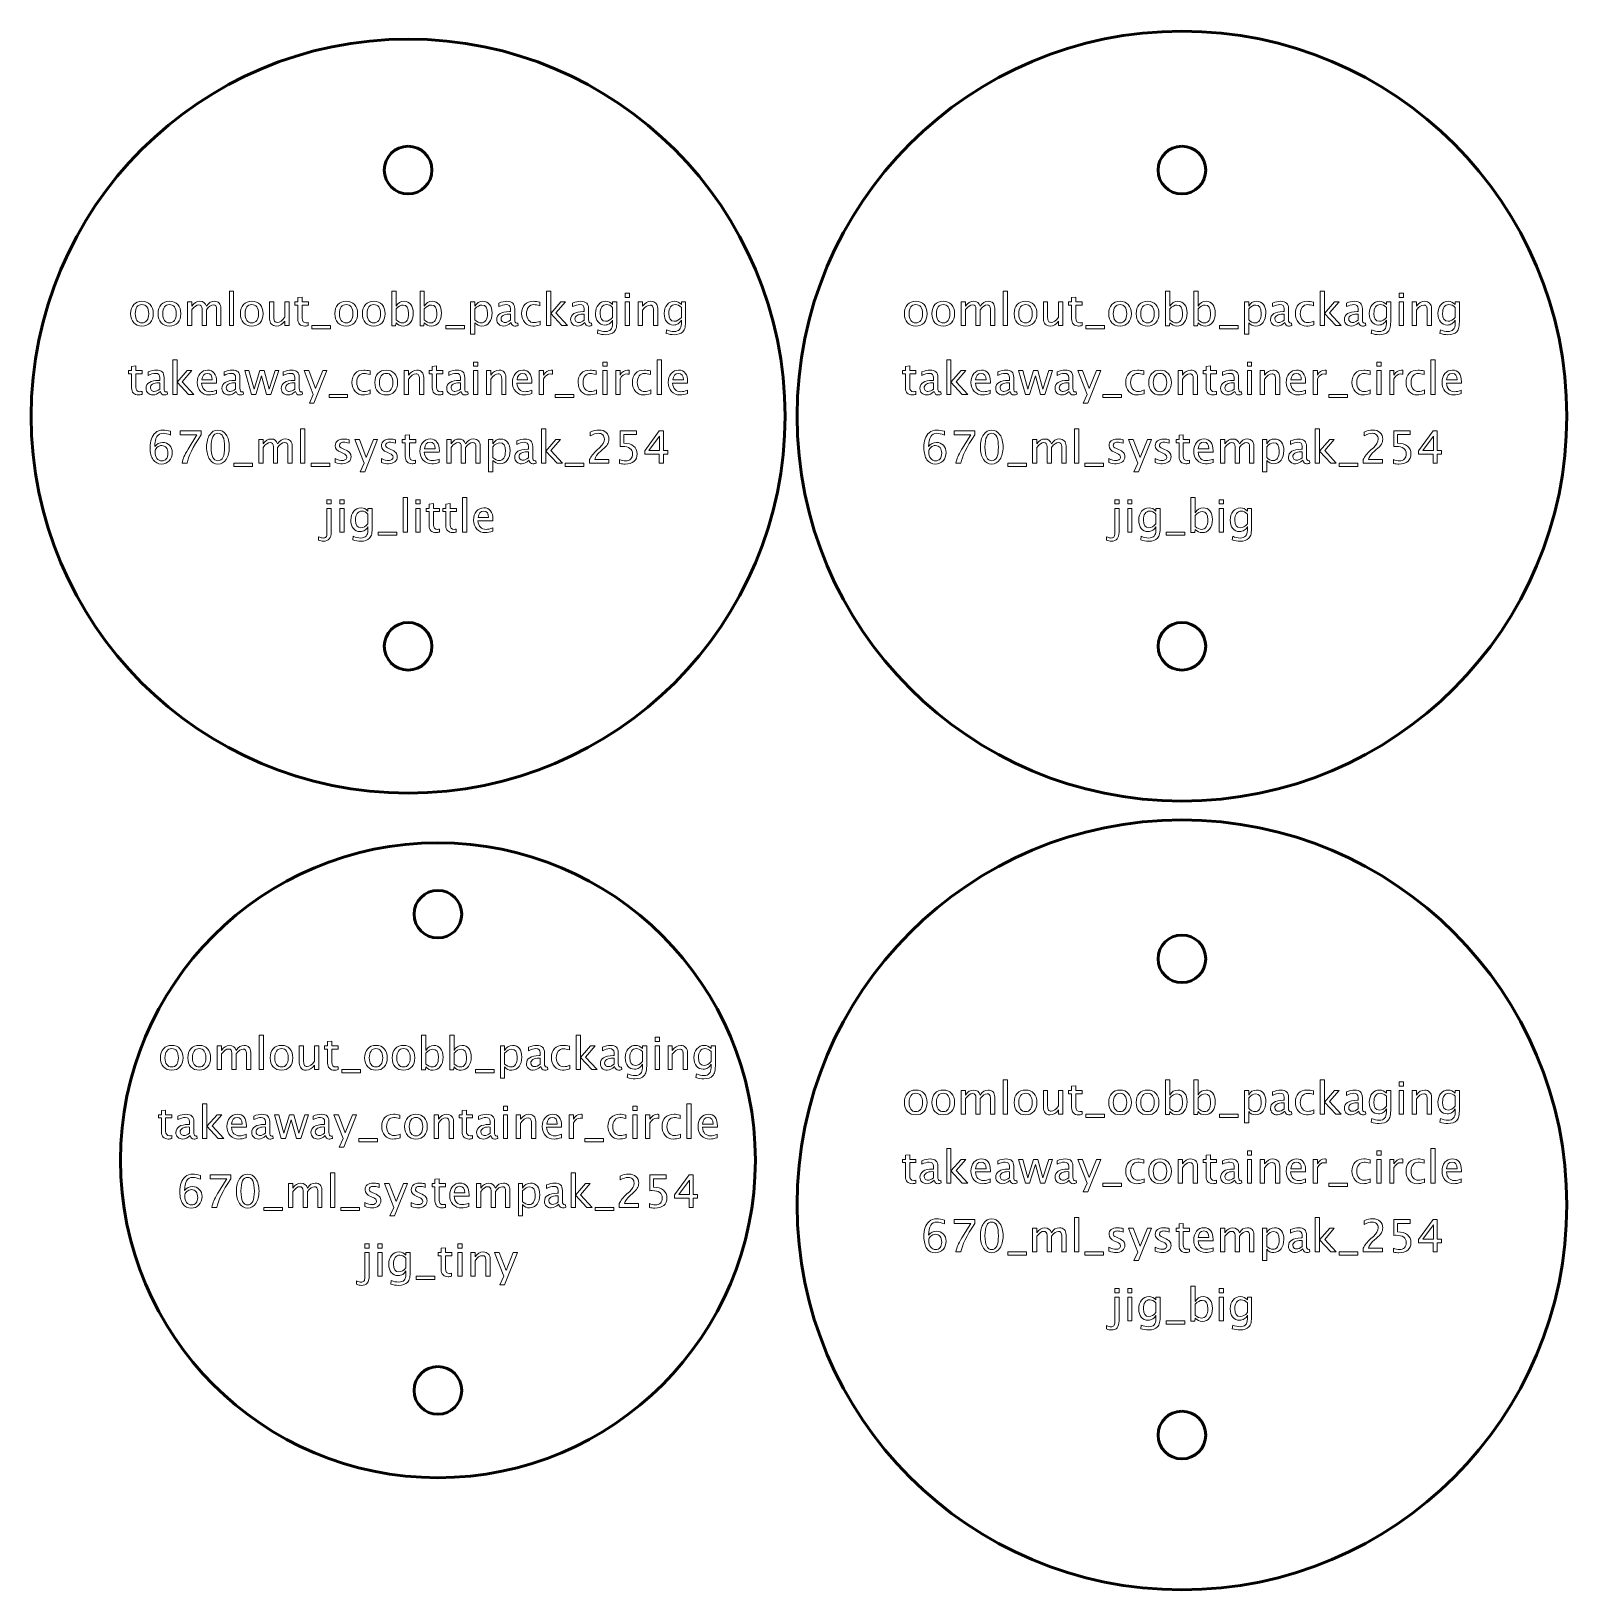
# Model space of a CAD drawing. Header units: centimetres. Extents: x -9.3 to 10.1, y -9.5 to 10.1.
import ezdxf

# ---------------------------------------------------------------- set-up
doc = ezdxf.new("R2010")
doc.units = ezdxf.units.CM
doc.header["$MEASUREMENT"] = 0
doc.layers.add('Layer 1', color=7, linetype='Continuous')

msp = doc.modelspace()

# ---------------------------------------------------------------- linework, layer by layer
at = {"layer": 'Layer 1', "lineweight": 53}
for centre, major_axis in [((5.2, 5.25), (0, 4.85)), ((-4.55, 5.25), (0, 4.75)), ((-4.54999, 8.34999), (0, 0.30001)), ((5.20001, 8.34999), (0, 0.30001)), ((-4.54999, 2.34999), (0, 0.30001)), ((5.20001, 2.34999), (0, 0.30001)), ((5.2, -4.6875), (0, 4.85)), ((-4.175, -4.125), (0, 4)), ((-4.17499, -1.02501), (0, 0.30001)), ((5.20001, -1.58751), (0, 0.30001)), ((-4.17499, -7.02501), (0, 0.30001)), ((5.20001, -7.58751), (0, 0.30001))]:
    msp.add_ellipse(centre, major_axis=major_axis, ratio=1, dxfattribs=at)
at = {"layer": 'Layer 1', "color": 5, "lineweight": 9}
for points, knots in [([(-7.90407, 6.38424), (-7.948, 6.38424), (-7.98281, 6.39825), (-8.00839, 6.42629), (-8.00839, 6.42629), (-8.03408, 6.45432), (-8.04687, 6.49242), (-8.04687, 6.54049), (-8.04687, 6.54049), (-8.04687, 6.58847), (-8.03408, 6.62648), (-8.00839, 6.65442), (-8.00839, 6.65442), (-7.98281, 6.68236), (-7.948, 6.69637), (-7.90407, 6.69637), (-7.90407, 6.69637), (-7.86013, 6.69637), (-7.82533, 6.68236), (-7.79974, 6.65442), (-7.79974, 6.65442), (-7.77406, 6.62648), (-7.76126, 6.58847), (-7.76126, 6.54049), (-7.76126, 6.54049), (-7.76126, 6.49242), (-7.77406, 6.45432), (-7.79974, 6.42629), (-7.79974, 6.42629), (-7.82533, 6.39825), (-7.86013, 6.38424), (-7.90407, 6.38424)], [0, 0, 0, 0, 0.11111111, 0.11111111, 0.11111111, 0.11111111, 0.22222222, 0.22222222, 0.22222222, 0.22222222, 0.33333333, 0.33333333, 0.33333333, 0.33333333, 0.44444444, 0.44444444, 0.44444444, 0.44444444, 0.55555556, 0.55555556, 0.55555556, 0.55555556, 0.66666667, 0.66666667, 0.66666667, 0.66666667, 0.77777778, 0.77777778, 0.77777778, 0.77777778, 1, 1, 1, 1]), ([(-7.55732, 6.38424), (-7.60125, 6.38424), (-7.63606, 6.39825), (-7.66164, 6.42629), (-7.66164, 6.42629), (-7.68733, 6.45432), (-7.70012, 6.49242), (-7.70012, 6.54049), (-7.70012, 6.54049), (-7.70012, 6.58847), (-7.68733, 6.62648), (-7.66164, 6.65442), (-7.66164, 6.65442), (-7.63606, 6.68236), (-7.60125, 6.69637), (-7.55732, 6.69637), (-7.55732, 6.69637), (-7.51338, 6.69637), (-7.47858, 6.68236), (-7.45299, 6.65442), (-7.45299, 6.65442), (-7.42731, 6.62648), (-7.41451, 6.58847), (-7.41451, 6.54049), (-7.41451, 6.54049), (-7.41451, 6.49242), (-7.42731, 6.45432), (-7.45299, 6.42629), (-7.45299, 6.42629), (-7.47858, 6.39825), (-7.51338, 6.38424), (-7.55732, 6.38424)], [0, 0, 0, 0, 0.11111111, 0.11111111, 0.11111111, 0.11111111, 0.22222222, 0.22222222, 0.22222222, 0.22222222, 0.33333333, 0.33333333, 0.33333333, 0.33333333, 0.44444444, 0.44444444, 0.44444444, 0.44444444, 0.55555556, 0.55555556, 0.55555556, 0.55555556, 0.66666667, 0.66666667, 0.66666667, 0.66666667, 0.77777778, 0.77777778, 0.77777778, 0.77777778, 1, 1, 1, 1]), ([(-7.32966, 6.39101), (-7.32966, 6.39101), (-7.32966, 6.69016), (-7.32966, 6.69016), (-7.32966, 6.69016), (-7.32966, 6.69016), (-7.27548, 6.69016), (-7.27548, 6.69016), (-7.27548, 6.69016), (-7.27548, 6.69016), (-7.27548, 6.63363), (-7.27548, 6.63363), (-7.27548, 6.63363), (-7.24904, 6.67549), (-7.21518, 6.69637), (-7.17369, 6.69637), (-7.17369, 6.69637), (-7.13371, 6.69637), (-7.10652, 6.67549), (-7.09203, 6.63363), (-7.09203, 6.63363), (-7.06635, 6.67586), (-7.03286, 6.69694), (-6.99175, 6.69694), (-6.99175, 6.69694), (-6.96551, 6.69694), (-6.94509, 6.68922), (-6.93051, 6.6737), (-6.93051, 6.6737), (-6.91593, 6.65818), (-6.90859, 6.63645), (-6.90859, 6.60851), (-6.90859, 6.60851), (-6.90859, 6.60851), (-6.90859, 6.39101), (-6.90859, 6.39101), (-6.90859, 6.39101), (-6.90859, 6.39101), (-6.96278, 6.39101), (-6.96278, 6.39101), (-6.96278, 6.39101), (-6.96278, 6.39101), (-6.96278, 6.59957), (-6.96278, 6.59957), (-6.96278, 6.59957), (-6.96278, 6.63363), (-6.97632, 6.65065), (-7.00342, 6.65065), (-7.00342, 6.65065), (-7.03155, 6.65065), (-7.06108, 6.6308), (-7.09203, 6.59101), (-7.09203, 6.59101), (-7.09203, 6.59101), (-7.09203, 6.39101), (-7.09203, 6.39101), (-7.09203, 6.39101), (-7.09203, 6.39101), (-7.14622, 6.39101), (-7.14622, 6.39101), (-7.14622, 6.39101), (-7.14622, 6.39101), (-7.14622, 6.59976), (-7.14622, 6.59976), (-7.14622, 6.59976), (-7.14622, 6.6341), (-7.15996, 6.65122), (-7.18752, 6.65122), (-7.18752, 6.65122), (-7.21489, 6.65122), (-7.24425, 6.63127), (-7.27548, 6.59129), (-7.27548, 6.59129), (-7.27548, 6.59129), (-7.27548, 6.39101), (-7.27548, 6.39101), (-7.27548, 6.39101), (-7.27548, 6.39101), (-7.32966, 6.39101), (-7.32966, 6.39101)], [0, 0, 0, 0, 0.04761905, 0.04761905, 0.04761905, 0.04761905, 0.0952381, 0.0952381, 0.0952381, 0.0952381, 0.14285714, 0.14285714, 0.14285714, 0.14285714, 0.19047619, 0.19047619, 0.19047619, 0.19047619, 0.23809524, 0.23809524, 0.23809524, 0.23809524, 0.28571429, 0.28571429, 0.28571429, 0.28571429, 0.33333333, 0.33333333, 0.33333333, 0.33333333, 0.38095238, 0.38095238, 0.38095238, 0.38095238, 0.42857143, 0.42857143, 0.42857143, 0.42857143, 0.47619048, 0.47619048, 0.47619048, 0.47619048, 0.52380952, 0.52380952, 0.52380952, 0.52380952, 0.57142857, 0.57142857, 0.57142857, 0.57142857, 0.61904762, 0.61904762, 0.61904762, 0.61904762, 0.66666667, 0.66666667, 0.66666667, 0.66666667, 0.71428571, 0.71428571, 0.71428571, 0.71428571, 0.76190476, 0.76190476, 0.76190476, 0.76190476, 0.80952381, 0.80952381, 0.80952381, 0.80952381, 0.85714286, 0.85714286, 0.85714286, 0.85714286, 0.9047619, 0.9047619, 0.9047619, 0.9047619, 1, 1, 1, 1]), ([(-6.80266, 6.39101), (-6.80266, 6.39101), (-6.80266, 6.82619), (-6.80266, 6.82619), (-6.80266, 6.82619), (-6.80266, 6.82619), (-6.74848, 6.82619), (-6.74848, 6.82619), (-6.74848, 6.82619), (-6.74848, 6.82619), (-6.74848, 6.39101), (-6.74848, 6.39101), (-6.74848, 6.39101), (-6.74848, 6.39101), (-6.80266, 6.39101), (-6.80266, 6.39101)], [0, 0, 0, 0, 0.2, 0.2, 0.2, 0.2, 0.4, 0.4, 0.4, 0.4, 0.6, 0.6, 0.6, 0.6, 1, 1, 1, 1]), ([(-6.52045, 6.38424), (-6.56438, 6.38424), (-6.59919, 6.39825), (-6.62477, 6.42629), (-6.62477, 6.42629), (-6.65046, 6.45432), (-6.66325, 6.49242), (-6.66325, 6.54049), (-6.66325, 6.54049), (-6.66325, 6.58847), (-6.65046, 6.62648), (-6.62477, 6.65442), (-6.62477, 6.65442), (-6.59919, 6.68236), (-6.56438, 6.69637), (-6.52045, 6.69637), (-6.52045, 6.69637), (-6.47651, 6.69637), (-6.44171, 6.68236), (-6.41612, 6.65442), (-6.41612, 6.65442), (-6.39044, 6.62648), (-6.37764, 6.58847), (-6.37764, 6.54049), (-6.37764, 6.54049), (-6.37764, 6.49242), (-6.39044, 6.45432), (-6.41612, 6.42629), (-6.41612, 6.42629), (-6.44171, 6.39825), (-6.47651, 6.38424), (-6.52045, 6.38424)], [0, 0, 0, 0, 0.11111111, 0.11111111, 0.11111111, 0.11111111, 0.22222222, 0.22222222, 0.22222222, 0.22222222, 0.33333333, 0.33333333, 0.33333333, 0.33333333, 0.44444444, 0.44444444, 0.44444444, 0.44444444, 0.55555556, 0.55555556, 0.55555556, 0.55555556, 0.66666667, 0.66666667, 0.66666667, 0.66666667, 0.77777778, 0.77777778, 0.77777778, 0.77777778, 1, 1, 1, 1]), ([(-6.1054, 6.39101), (-6.1054, 6.39101), (-6.1054, 6.44727), (-6.1054, 6.44727), (-6.1054, 6.44727), (-6.13428, 6.40522), (-6.16937, 6.38424), (-6.21057, 6.38424), (-6.21057, 6.38424), (-6.23673, 6.38424), (-6.25752, 6.39242), (-6.27294, 6.40888), (-6.27294, 6.40888), (-6.28847, 6.42535), (-6.29618, 6.44745), (-6.29618, 6.47539), (-6.29618, 6.47539), (-6.29618, 6.47539), (-6.29618, 6.69016), (-6.29618, 6.69016), (-6.29618, 6.69016), (-6.29618, 6.69016), (-6.24199, 6.69016), (-6.24199, 6.69016), (-6.24199, 6.69016), (-6.24199, 6.69016), (-6.24199, 6.49308), (-6.24199, 6.49308), (-6.24199, 6.49308), (-6.24199, 6.4706), (-6.2387, 6.4547), (-6.23221, 6.44529), (-6.23221, 6.44529), (-6.22563, 6.43579), (-6.21471, 6.43109), (-6.19938, 6.43109), (-6.19938, 6.43109), (-6.16627, 6.43109), (-6.13484, 6.45282), (-6.1054, 6.49637), (-6.1054, 6.49637), (-6.1054, 6.49637), (-6.1054, 6.69016), (-6.1054, 6.69016), (-6.1054, 6.69016), (-6.1054, 6.69016), (-6.05121, 6.69016), (-6.05121, 6.69016), (-6.05121, 6.69016), (-6.05121, 6.69016), (-6.05121, 6.39101), (-6.05121, 6.39101), (-6.05121, 6.39101), (-6.05121, 6.39101), (-6.1054, 6.39101), (-6.1054, 6.39101)], [0, 0, 0, 0, 0.06666667, 0.06666667, 0.06666667, 0.06666667, 0.13333333, 0.13333333, 0.13333333, 0.13333333, 0.2, 0.2, 0.2, 0.2, 0.26666667, 0.26666667, 0.26666667, 0.26666667, 0.33333333, 0.33333333, 0.33333333, 0.33333333, 0.4, 0.4, 0.4, 0.4, 0.46666667, 0.46666667, 0.46666667, 0.46666667, 0.53333333, 0.53333333, 0.53333333, 0.53333333, 0.6, 0.6, 0.6, 0.6, 0.66666667, 0.66666667, 0.66666667, 0.66666667, 0.73333333, 0.73333333, 0.73333333, 0.73333333, 0.8, 0.8, 0.8, 0.8, 0.86666667, 0.86666667, 0.86666667, 0.86666667, 1, 1, 1, 1]), ([(-5.80869, 6.3911), (-5.82544, 6.38649), (-5.84002, 6.38424), (-5.85234, 6.38424), (-5.85234, 6.38424), (-5.88, 6.38424), (-5.90154, 6.39214), (-5.91697, 6.40794), (-5.91697, 6.40794), (-5.93249, 6.42375), (-5.94021, 6.44567), (-5.94021, 6.47379), (-5.94021, 6.47379), (-5.94021, 6.47379), (-5.94021, 6.64952), (-5.94021, 6.64952), (-5.94021, 6.64952), (-5.94021, 6.64952), (-5.97765, 6.64952), (-5.97765, 6.64952), (-5.97765, 6.64952), (-5.97765, 6.64952), (-5.97765, 6.69016), (-5.97765, 6.69016), (-5.97765, 6.69016), (-5.97765, 6.69016), (-5.94021, 6.69016), (-5.94021, 6.69016), (-5.94021, 6.69016), (-5.94021, 6.69016), (-5.94021, 6.74426), (-5.94021, 6.74426), (-5.94021, 6.74426), (-5.94021, 6.74426), (-5.88602, 6.74943), (-5.88602, 6.74943), (-5.88602, 6.74943), (-5.88602, 6.74943), (-5.88602, 6.69016), (-5.88602, 6.69016), (-5.88602, 6.69016), (-5.88602, 6.69016), (-5.80756, 6.69016), (-5.80756, 6.69016), (-5.80756, 6.69016), (-5.80756, 6.69016), (-5.80756, 6.64952), (-5.80756, 6.64952), (-5.80756, 6.64952), (-5.80756, 6.64952), (-5.88602, 6.64952), (-5.88602, 6.64952), (-5.88602, 6.64952), (-5.88602, 6.64952), (-5.88602, 6.48358), (-5.88602, 6.48358), (-5.88602, 6.48358), (-5.88602, 6.44444), (-5.86899, 6.42488), (-5.83503, 6.42488), (-5.83503, 6.42488), (-5.82779, 6.42488), (-5.81904, 6.4261), (-5.80869, 6.42845), (-5.80869, 6.42845), (-5.80869, 6.42845), (-5.80869, 6.3911), (-5.80869, 6.3911)], [0, 0, 0, 0, 0.05555556, 0.05555556, 0.05555556, 0.05555556, 0.11111111, 0.11111111, 0.11111111, 0.11111111, 0.16666667, 0.16666667, 0.16666667, 0.16666667, 0.22222222, 0.22222222, 0.22222222, 0.22222222, 0.27777778, 0.27777778, 0.27777778, 0.27777778, 0.33333333, 0.33333333, 0.33333333, 0.33333333, 0.38888889, 0.38888889, 0.38888889, 0.38888889, 0.44444444, 0.44444444, 0.44444444, 0.44444444, 0.5, 0.5, 0.5, 0.5, 0.55555556, 0.55555556, 0.55555556, 0.55555556, 0.61111111, 0.61111111, 0.61111111, 0.61111111, 0.66666667, 0.66666667, 0.66666667, 0.66666667, 0.72222222, 0.72222222, 0.72222222, 0.72222222, 0.77777778, 0.77777778, 0.77777778, 0.77777778, 0.83333333, 0.83333333, 0.83333333, 0.83333333, 0.88888889, 0.88888889, 0.88888889, 0.88888889, 1, 1, 1, 1]), ([(-5.33005, 6.38424), (-5.37398, 6.38424), (-5.40879, 6.39825), (-5.43437, 6.42629), (-5.43437, 6.42629), (-5.46006, 6.45432), (-5.47285, 6.49242), (-5.47285, 6.54049), (-5.47285, 6.54049), (-5.47285, 6.58847), (-5.46006, 6.62648), (-5.43437, 6.65442), (-5.43437, 6.65442), (-5.40879, 6.68236), (-5.37398, 6.69637), (-5.33005, 6.69637), (-5.33005, 6.69637), (-5.28611, 6.69637), (-5.25131, 6.68236), (-5.22572, 6.65442), (-5.22572, 6.65442), (-5.20004, 6.62648), (-5.18724, 6.58847), (-5.18724, 6.54049), (-5.18724, 6.54049), (-5.18724, 6.49242), (-5.20004, 6.45432), (-5.22572, 6.42629), (-5.22572, 6.42629), (-5.25131, 6.39825), (-5.28611, 6.38424), (-5.33005, 6.38424)], [0, 0, 0, 0, 0.11111111, 0.11111111, 0.11111111, 0.11111111, 0.22222222, 0.22222222, 0.22222222, 0.22222222, 0.33333333, 0.33333333, 0.33333333, 0.33333333, 0.44444444, 0.44444444, 0.44444444, 0.44444444, 0.55555556, 0.55555556, 0.55555556, 0.55555556, 0.66666667, 0.66666667, 0.66666667, 0.66666667, 0.77777778, 0.77777778, 0.77777778, 0.77777778, 1, 1, 1, 1]), ([(-4.9833, 6.38424), (-5.02723, 6.38424), (-5.06204, 6.39825), (-5.08762, 6.42629), (-5.08762, 6.42629), (-5.11331, 6.45432), (-5.1261, 6.49242), (-5.1261, 6.54049), (-5.1261, 6.54049), (-5.1261, 6.58847), (-5.11331, 6.62648), (-5.08762, 6.65442), (-5.08762, 6.65442), (-5.06204, 6.68236), (-5.02723, 6.69637), (-4.9833, 6.69637), (-4.9833, 6.69637), (-4.93936, 6.69637), (-4.90456, 6.68236), (-4.87897, 6.65442), (-4.87897, 6.65442), (-4.85329, 6.62648), (-4.84049, 6.58847), (-4.84049, 6.54049), (-4.84049, 6.54049), (-4.84049, 6.49242), (-4.85329, 6.45432), (-4.87897, 6.42629), (-4.87897, 6.42629), (-4.90456, 6.39825), (-4.93936, 6.38424), (-4.9833, 6.38424)], [0, 0, 0, 0, 0.11111111, 0.11111111, 0.11111111, 0.11111111, 0.22222222, 0.22222222, 0.22222222, 0.22222222, 0.33333333, 0.33333333, 0.33333333, 0.33333333, 0.44444444, 0.44444444, 0.44444444, 0.44444444, 0.55555556, 0.55555556, 0.55555556, 0.55555556, 0.66666667, 0.66666667, 0.66666667, 0.66666667, 0.77777778, 0.77777778, 0.77777778, 0.77777778, 1, 1, 1, 1]), ([(-4.75564, 6.38762), (-4.75564, 6.38762), (-4.75564, 6.82619), (-4.75564, 6.82619), (-4.75564, 6.82619), (-4.75564, 6.82619), (-4.70146, 6.82619), (-4.70146, 6.82619), (-4.70146, 6.82619), (-4.70146, 6.82619), (-4.70146, 6.63363), (-4.70146, 6.63363), (-4.70146, 6.63363), (-4.67926, 6.67549), (-4.64586, 6.69637), (-4.60136, 6.69637), (-4.60136, 6.69637), (-4.56533, 6.69637), (-4.53702, 6.6833), (-4.51632, 6.65705), (-4.51632, 6.65705), (-4.49563, 6.6308), (-4.48528, 6.59496), (-4.48528, 6.54952), (-4.48528, 6.54952), (-4.48528, 6.50004), (-4.49704, 6.46006), (-4.52046, 6.42977), (-4.52046, 6.42977), (-4.54388, 6.39938), (-4.57474, 6.38424), (-4.61293, 6.38424), (-4.61293, 6.38424), (-4.6484, 6.38424), (-4.67794, 6.39778), (-4.70146, 6.42497), (-4.70146, 6.42497), (-4.70146, 6.42497), (-4.70804, 6.38762), (-4.70804, 6.38762), (-4.70804, 6.38762), (-4.70804, 6.38762), (-4.75564, 6.38762), (-4.75564, 6.38762)], [0, 0, 0, 0, 0.08333333, 0.08333333, 0.08333333, 0.08333333, 0.16666667, 0.16666667, 0.16666667, 0.16666667, 0.25, 0.25, 0.25, 0.25, 0.33333333, 0.33333333, 0.33333333, 0.33333333, 0.41666667, 0.41666667, 0.41666667, 0.41666667, 0.5, 0.5, 0.5, 0.5, 0.58333333, 0.58333333, 0.58333333, 0.58333333, 0.66666667, 0.66666667, 0.66666667, 0.66666667, 0.75, 0.75, 0.75, 0.75, 0.83333333, 0.83333333, 0.83333333, 0.83333333, 1, 1, 1, 1]), ([(-4.40042, 6.38762), (-4.40042, 6.38762), (-4.40042, 6.82619), (-4.40042, 6.82619), (-4.40042, 6.82619), (-4.40042, 6.82619), (-4.34624, 6.82619), (-4.34624, 6.82619), (-4.34624, 6.82619), (-4.34624, 6.82619), (-4.34624, 6.63363), (-4.34624, 6.63363), (-4.34624, 6.63363), (-4.32404, 6.67549), (-4.29064, 6.69637), (-4.24614, 6.69637), (-4.24614, 6.69637), (-4.21011, 6.69637), (-4.1818, 6.6833), (-4.1611, 6.65705), (-4.1611, 6.65705), (-4.14041, 6.6308), (-4.13006, 6.59496), (-4.13006, 6.54952), (-4.13006, 6.54952), (-4.13006, 6.50004), (-4.14182, 6.46006), (-4.16524, 6.42977), (-4.16524, 6.42977), (-4.18866, 6.39938), (-4.21952, 6.38424), (-4.25771, 6.38424), (-4.25771, 6.38424), (-4.29318, 6.38424), (-4.32272, 6.39778), (-4.34624, 6.42497), (-4.34624, 6.42497), (-4.34624, 6.42497), (-4.35282, 6.38762), (-4.35282, 6.38762), (-4.35282, 6.38762), (-4.35282, 6.38762), (-4.40042, 6.38762), (-4.40042, 6.38762)], [0, 0, 0, 0, 0.08333333, 0.08333333, 0.08333333, 0.08333333, 0.16666667, 0.16666667, 0.16666667, 0.16666667, 0.25, 0.25, 0.25, 0.25, 0.33333333, 0.33333333, 0.33333333, 0.33333333, 0.41666667, 0.41666667, 0.41666667, 0.41666667, 0.5, 0.5, 0.5, 0.5, 0.58333333, 0.58333333, 0.58333333, 0.58333333, 0.66666667, 0.66666667, 0.66666667, 0.66666667, 0.75, 0.75, 0.75, 0.75, 0.83333333, 0.83333333, 0.83333333, 0.83333333, 1, 1, 1, 1]), ([(-3.76298, 6.28207), (-3.76298, 6.28207), (-3.76298, 6.69016), (-3.76298, 6.69016), (-3.76298, 6.69016), (-3.76298, 6.69016), (-3.7088, 6.69016), (-3.7088, 6.69016), (-3.7088, 6.69016), (-3.7088, 6.69016), (-3.7088, 6.63363), (-3.7088, 6.63363), (-3.7088, 6.63363), (-3.6866, 6.67549), (-3.6532, 6.69637), (-3.6087, 6.69637), (-3.6087, 6.69637), (-3.57267, 6.69637), (-3.54436, 6.6833), (-3.52366, 6.65705), (-3.52366, 6.65705), (-3.50297, 6.6308), (-3.49262, 6.59496), (-3.49262, 6.54952), (-3.49262, 6.54952), (-3.49262, 6.50004), (-3.50438, 6.46006), (-3.5278, 6.42977), (-3.5278, 6.42977), (-3.55122, 6.39938), (-3.58208, 6.38424), (-3.62027, 6.38424), (-3.62027, 6.38424), (-3.65574, 6.38424), (-3.68528, 6.39778), (-3.7088, 6.42497), (-3.7088, 6.42497), (-3.7088, 6.42497), (-3.7088, 6.28207), (-3.7088, 6.28207), (-3.7088, 6.28207), (-3.7088, 6.28207), (-3.76298, 6.28207), (-3.76298, 6.28207)], [0, 0, 0, 0, 0.08333333, 0.08333333, 0.08333333, 0.08333333, 0.16666667, 0.16666667, 0.16666667, 0.16666667, 0.25, 0.25, 0.25, 0.25, 0.33333333, 0.33333333, 0.33333333, 0.33333333, 0.41666667, 0.41666667, 0.41666667, 0.41666667, 0.5, 0.5, 0.5, 0.5, 0.58333333, 0.58333333, 0.58333333, 0.58333333, 0.66666667, 0.66666667, 0.66666667, 0.66666667, 0.75, 0.75, 0.75, 0.75, 0.83333333, 0.83333333, 0.83333333, 0.83333333, 1, 1, 1, 1]), ([(-3.25358, 6.42911), (-3.28613, 6.39919), (-3.31745, 6.38424), (-3.34756, 6.38424), (-3.34756, 6.38424), (-3.3723, 6.38424), (-3.3929, 6.39195), (-3.40917, 6.40747), (-3.40917, 6.40747), (-3.42554, 6.42299), (-3.43373, 6.44256), (-3.43373, 6.46617), (-3.43373, 6.46617), (-3.43373, 6.49882), (-3.41999, 6.52394), (-3.39252, 6.54143), (-3.39252, 6.54143), (-3.36505, 6.55893), (-3.32564, 6.56768), (-3.27427, 6.56768), (-3.27427, 6.56768), (-3.27427, 6.56768), (-3.26157, 6.56768), (-3.26157, 6.56768), (-3.26157, 6.56768), (-3.26157, 6.56768), (-3.26157, 6.60371), (-3.26157, 6.60371), (-3.26157, 6.60371), (-3.26157, 6.63842), (-3.27964, 6.65573), (-3.31585, 6.65573), (-3.31585, 6.65573), (-3.34389, 6.65573), (-3.37456, 6.64689), (-3.40776, 6.6292), (-3.40776, 6.6292), (-3.40776, 6.6292), (-3.40776, 6.67379), (-3.40776, 6.67379), (-3.40776, 6.67379), (-3.37126, 6.68885), (-3.33683, 6.69637), (-3.30457, 6.69637), (-3.30457, 6.69637), (-3.27136, 6.69637), (-3.2468, 6.68885), (-3.23109, 6.6737), (-3.23109, 6.6737), (-3.21529, 6.65855), (-3.20739, 6.63522), (-3.20739, 6.60371), (-3.20739, 6.60371), (-3.20739, 6.60371), (-3.20739, 6.46853), (-3.20739, 6.46853), (-3.20739, 6.46853), (-3.20739, 6.43758), (-3.19789, 6.42205), (-3.17879, 6.42205), (-3.17879, 6.42205), (-3.17644, 6.42205), (-3.17296, 6.42243), (-3.16835, 6.42318), (-3.16835, 6.42318), (-3.16835, 6.42318), (-3.16449, 6.39308), (-3.16449, 6.39308), (-3.16449, 6.39308), (-3.17681, 6.38715), (-3.19036, 6.38424), (-3.20522, 6.38424), (-3.20522, 6.38424), (-3.23053, 6.38424), (-3.24662, 6.39919), (-3.25358, 6.42911)], [0, 0, 0, 0, 0.05, 0.05, 0.05, 0.05, 0.1, 0.1, 0.1, 0.1, 0.15, 0.15, 0.15, 0.15, 0.2, 0.2, 0.2, 0.2, 0.25, 0.25, 0.25, 0.25, 0.3, 0.3, 0.3, 0.3, 0.35, 0.35, 0.35, 0.35, 0.4, 0.4, 0.4, 0.4, 0.45, 0.45, 0.45, 0.45, 0.5, 0.5, 0.5, 0.5, 0.55, 0.55, 0.55, 0.55, 0.6, 0.6, 0.6, 0.6, 0.65, 0.65, 0.65, 0.65, 0.7, 0.7, 0.7, 0.7, 0.75, 0.75, 0.75, 0.75, 0.8, 0.8, 0.8, 0.8, 0.85, 0.85, 0.85, 0.85, 0.9, 0.9, 0.9, 0.9, 1, 1, 1, 1]), ([(-2.88839, 6.40004), (-2.92348, 6.3895), (-2.95377, 6.38424), (-2.97926, 6.38424), (-2.97926, 6.38424), (-3.01972, 6.38424), (-3.05321, 6.39919), (-3.07983, 6.42902), (-3.07983, 6.42902), (-3.10645, 6.45893), (-3.11981, 6.49665), (-3.11981, 6.54209), (-3.11981, 6.54209), (-3.11981, 6.59063), (-3.10664, 6.62855), (-3.0803, 6.65564), (-3.0803, 6.65564), (-3.05396, 6.68283), (-3.01718, 6.69637), (-2.96995, 6.69637), (-2.96995, 6.69637), (-2.94672, 6.69637), (-2.92056, 6.69317), (-2.89178, 6.68678), (-2.89178, 6.68678), (-2.89178, 6.68678), (-2.89178, 6.64106), (-2.89178, 6.64106), (-2.89178, 6.64106), (-2.92235, 6.65009), (-2.94728, 6.6546), (-2.96647, 6.6546), (-2.96647, 6.6546), (-2.99432, 6.6546), (-3.01661, 6.64416), (-3.03326, 6.62337), (-3.03326, 6.62337), (-3.04991, 6.60258), (-3.05829, 6.57483), (-3.05829, 6.54021), (-3.05829, 6.54021), (-3.05829, 6.50663), (-3.04963, 6.47953), (-3.03242, 6.45874), (-3.03242, 6.45874), (-3.0152, 6.43805), (-2.99272, 6.4277), (-2.96478, 6.4277), (-2.96478, 6.4277), (-2.94004, 6.4277), (-2.91464, 6.4341), (-2.88839, 6.44689), (-2.88839, 6.44689), (-2.88839, 6.44689), (-2.88839, 6.40004), (-2.88839, 6.40004)], [0, 0, 0, 0, 0.06666667, 0.06666667, 0.06666667, 0.06666667, 0.13333333, 0.13333333, 0.13333333, 0.13333333, 0.2, 0.2, 0.2, 0.2, 0.26666667, 0.26666667, 0.26666667, 0.26666667, 0.33333333, 0.33333333, 0.33333333, 0.33333333, 0.4, 0.4, 0.4, 0.4, 0.46666667, 0.46666667, 0.46666667, 0.46666667, 0.53333333, 0.53333333, 0.53333333, 0.53333333, 0.6, 0.6, 0.6, 0.6, 0.66666667, 0.66666667, 0.66666667, 0.66666667, 0.73333333, 0.73333333, 0.73333333, 0.73333333, 0.8, 0.8, 0.8, 0.8, 0.86666667, 0.86666667, 0.86666667, 0.86666667, 1, 1, 1, 1]), ([(-2.80701, 6.39101), (-2.80701, 6.39101), (-2.80701, 6.82619), (-2.80701, 6.82619), (-2.80701, 6.82619), (-2.80701, 6.82619), (-2.75283, 6.82619), (-2.75283, 6.82619), (-2.75283, 6.82619), (-2.75283, 6.82619), (-2.75283, 6.54501), (-2.75283, 6.54501), (-2.75283, 6.54501), (-2.75283, 6.54501), (-2.62583, 6.69016), (-2.62583, 6.69016), (-2.62583, 6.69016), (-2.62583, 6.69016), (-2.56731, 6.69016), (-2.56731, 6.69016), (-2.56731, 6.69016), (-2.56731, 6.69016), (-2.68867, 6.55056), (-2.68867, 6.55056), (-2.68867, 6.55056), (-2.68867, 6.55056), (-2.54192, 6.39101), (-2.54192, 6.39101), (-2.54192, 6.39101), (-2.54192, 6.39101), (-2.61172, 6.39101), (-2.61172, 6.39101), (-2.61172, 6.39101), (-2.61172, 6.39101), (-2.75283, 6.54444), (-2.75283, 6.54444), (-2.75283, 6.54444), (-2.75283, 6.54444), (-2.75283, 6.39101), (-2.75283, 6.39101), (-2.75283, 6.39101), (-2.75283, 6.39101), (-2.80701, 6.39101), (-2.80701, 6.39101)], [0, 0, 0, 0, 0.08333333, 0.08333333, 0.08333333, 0.08333333, 0.16666667, 0.16666667, 0.16666667, 0.16666667, 0.25, 0.25, 0.25, 0.25, 0.33333333, 0.33333333, 0.33333333, 0.33333333, 0.41666667, 0.41666667, 0.41666667, 0.41666667, 0.5, 0.5, 0.5, 0.5, 0.58333333, 0.58333333, 0.58333333, 0.58333333, 0.66666667, 0.66666667, 0.66666667, 0.66666667, 0.75, 0.75, 0.75, 0.75, 0.83333333, 0.83333333, 0.83333333, 0.83333333, 1, 1, 1, 1]), ([(-2.32291, 6.42911), (-2.35546, 6.39919), (-2.38678, 6.38424), (-2.41689, 6.38424), (-2.41689, 6.38424), (-2.44163, 6.38424), (-2.46223, 6.39195), (-2.4785, 6.40747), (-2.4785, 6.40747), (-2.49487, 6.42299), (-2.50306, 6.44256), (-2.50306, 6.46617), (-2.50306, 6.46617), (-2.50306, 6.49882), (-2.48932, 6.52394), (-2.46185, 6.54143), (-2.46185, 6.54143), (-2.43438, 6.55893), (-2.39497, 6.56768), (-2.3436, 6.56768), (-2.3436, 6.56768), (-2.3436, 6.56768), (-2.3309, 6.56768), (-2.3309, 6.56768), (-2.3309, 6.56768), (-2.3309, 6.56768), (-2.3309, 6.60371), (-2.3309, 6.60371), (-2.3309, 6.60371), (-2.3309, 6.63842), (-2.34897, 6.65573), (-2.38518, 6.65573), (-2.38518, 6.65573), (-2.41322, 6.65573), (-2.44389, 6.64689), (-2.47709, 6.6292), (-2.47709, 6.6292), (-2.47709, 6.6292), (-2.47709, 6.67379), (-2.47709, 6.67379), (-2.47709, 6.67379), (-2.44059, 6.68885), (-2.40616, 6.69637), (-2.3739, 6.69637), (-2.3739, 6.69637), (-2.34069, 6.69637), (-2.31613, 6.68885), (-2.30042, 6.6737), (-2.30042, 6.6737), (-2.28462, 6.65855), (-2.27672, 6.63522), (-2.27672, 6.60371), (-2.27672, 6.60371), (-2.27672, 6.60371), (-2.27672, 6.46853), (-2.27672, 6.46853), (-2.27672, 6.46853), (-2.27672, 6.43758), (-2.26722, 6.42205), (-2.24812, 6.42205), (-2.24812, 6.42205), (-2.24577, 6.42205), (-2.24229, 6.42243), (-2.23768, 6.42318), (-2.23768, 6.42318), (-2.23768, 6.42318), (-2.23382, 6.39308), (-2.23382, 6.39308), (-2.23382, 6.39308), (-2.24614, 6.38715), (-2.25969, 6.38424), (-2.27455, 6.38424), (-2.27455, 6.38424), (-2.29986, 6.38424), (-2.31595, 6.39919), (-2.32291, 6.42911)], [0, 0, 0, 0, 0.05, 0.05, 0.05, 0.05, 0.1, 0.1, 0.1, 0.1, 0.15, 0.15, 0.15, 0.15, 0.2, 0.2, 0.2, 0.2, 0.25, 0.25, 0.25, 0.25, 0.3, 0.3, 0.3, 0.3, 0.35, 0.35, 0.35, 0.35, 0.4, 0.4, 0.4, 0.4, 0.45, 0.45, 0.45, 0.45, 0.5, 0.5, 0.5, 0.5, 0.55, 0.55, 0.55, 0.55, 0.6, 0.6, 0.6, 0.6, 0.65, 0.65, 0.65, 0.65, 0.7, 0.7, 0.7, 0.7, 0.75, 0.75, 0.75, 0.75, 0.8, 0.8, 0.8, 0.8, 0.85, 0.85, 0.85, 0.85, 0.9, 0.9, 0.9, 0.9, 1, 1, 1, 1]), ([(-2.1643, 6.29167), (-2.1643, 6.29167), (-2.15791, 6.33852), (-2.15791, 6.33852), (-2.15791, 6.33852), (-2.12649, 6.32384), (-2.09535, 6.3165), (-2.06459, 6.3165), (-2.06459, 6.3165), (-2.00353, 6.3165), (-1.97296, 6.34887), (-1.97296, 6.41349), (-1.97296, 6.41349), (-1.97296, 6.41349), (-1.97296, 6.46053), (-1.97296, 6.46053), (-1.97296, 6.46053), (-1.98237, 6.44068), (-1.99573, 6.42535), (-2.01313, 6.41434), (-2.01313, 6.41434), (-2.03053, 6.40333), (-2.04991, 6.39778), (-2.07127, 6.39778), (-2.07127, 6.39778), (-2.10748, 6.39778), (-2.13618, 6.41077), (-2.15734, 6.43673), (-2.15734, 6.43673), (-2.17851, 6.46269), (-2.18914, 6.49788), (-2.18914, 6.54228), (-2.18914, 6.54228), (-2.18914, 6.58772), (-2.1771, 6.62478), (-2.15302, 6.65347), (-2.15302, 6.65347), (-2.12884, 6.68207), (-2.0977, 6.69637), (-2.05941, 6.69637), (-2.05941, 6.69637), (-2.02592, 6.69637), (-1.99704, 6.68283), (-1.97296, 6.65564), (-1.97296, 6.65564), (-1.97296, 6.65564), (-1.97296, 6.69016), (-1.97296, 6.69016), (-1.97296, 6.69016), (-1.97296, 6.69016), (-1.91877, 6.69016), (-1.91877, 6.69016), (-1.91877, 6.69016), (-1.91877, 6.69016), (-1.91877, 6.47267), (-1.91877, 6.47267), (-1.91877, 6.47267), (-1.91877, 6.42591), (-1.92122, 6.39129), (-1.92611, 6.36881), (-1.92611, 6.36881), (-1.93091, 6.34633), (-1.94013, 6.32789), (-1.95349, 6.31359), (-1.95349, 6.31359), (-1.97719, 6.28847), (-2.01426, 6.27586), (-2.06459, 6.27586), (-2.06459, 6.27586), (-2.09911, 6.27586), (-2.13232, 6.28113), (-2.1643, 6.29167)], [0, 0, 0, 0, 0.05263158, 0.05263158, 0.05263158, 0.05263158, 0.10526316, 0.10526316, 0.10526316, 0.10526316, 0.15789474, 0.15789474, 0.15789474, 0.15789474, 0.21052632, 0.21052632, 0.21052632, 0.21052632, 0.26315789, 0.26315789, 0.26315789, 0.26315789, 0.31578947, 0.31578947, 0.31578947, 0.31578947, 0.36842105, 0.36842105, 0.36842105, 0.36842105, 0.42105263, 0.42105263, 0.42105263, 0.42105263, 0.47368421, 0.47368421, 0.47368421, 0.47368421, 0.52631579, 0.52631579, 0.52631579, 0.52631579, 0.57894737, 0.57894737, 0.57894737, 0.57894737, 0.63157895, 0.63157895, 0.63157895, 0.63157895, 0.68421053, 0.68421053, 0.68421053, 0.68421053, 0.73684211, 0.73684211, 0.73684211, 0.73684211, 0.78947368, 0.78947368, 0.78947368, 0.78947368, 0.84210526, 0.84210526, 0.84210526, 0.84210526, 0.89473684, 0.89473684, 0.89473684, 0.89473684, 1, 1, 1, 1]), ([(-1.8135, 6.74491), (-1.8135, 6.74491), (-1.8135, 6.7991), (-1.8135, 6.7991), (-1.8135, 6.7991), (-1.8135, 6.7991), (-1.75932, 6.7991), (-1.75932, 6.7991), (-1.75932, 6.7991), (-1.75932, 6.7991), (-1.75932, 6.74491), (-1.75932, 6.74491), (-1.75932, 6.74491), (-1.75932, 6.74491), (-1.8135, 6.74491), (-1.8135, 6.74491)], [0, 0, 0, 0, 0.2, 0.2, 0.2, 0.2, 0.4, 0.4, 0.4, 0.4, 0.6, 0.6, 0.6, 0.6, 1, 1, 1, 1]), ([(-1.8135, 6.39101), (-1.8135, 6.39101), (-1.8135, 6.69016), (-1.8135, 6.69016), (-1.8135, 6.69016), (-1.8135, 6.69016), (-1.75932, 6.69016), (-1.75932, 6.69016), (-1.75932, 6.69016), (-1.75932, 6.69016), (-1.75932, 6.39101), (-1.75932, 6.39101), (-1.75932, 6.39101), (-1.75932, 6.39101), (-1.8135, 6.39101), (-1.8135, 6.39101)], [0, 0, 0, 0, 0.2, 0.2, 0.2, 0.2, 0.4, 0.4, 0.4, 0.4, 0.6, 0.6, 0.6, 0.6, 1, 1, 1, 1]), ([(-1.65038, 6.39101), (-1.65038, 6.39101), (-1.65038, 6.69016), (-1.65038, 6.69016), (-1.65038, 6.69016), (-1.65038, 6.69016), (-1.5962, 6.69016), (-1.5962, 6.69016), (-1.5962, 6.69016), (-1.5962, 6.69016), (-1.5962, 6.63363), (-1.5962, 6.63363), (-1.5962, 6.63363), (-1.56751, 6.67549), (-1.53232, 6.69637), (-1.49074, 6.69637), (-1.49074, 6.69637), (-1.46459, 6.69637), (-1.4438, 6.68819), (-1.42846, 6.67172), (-1.42846, 6.67172), (-1.41313, 6.65536), (-1.40542, 6.63325), (-1.40542, 6.60559), (-1.40542, 6.60559), (-1.40542, 6.60559), (-1.40542, 6.39101), (-1.40542, 6.39101), (-1.40542, 6.39101), (-1.40542, 6.39101), (-1.4596, 6.39101), (-1.4596, 6.39101), (-1.4596, 6.39101), (-1.4596, 6.39101), (-1.4596, 6.58791), (-1.4596, 6.58791), (-1.4596, 6.58791), (-1.4596, 6.61011), (-1.4629, 6.62591), (-1.46939, 6.63532), (-1.46939, 6.63532), (-1.47597, 6.64482), (-1.48679, 6.64952), (-1.50194, 6.64952), (-1.50194, 6.64952), (-1.53524, 6.64952), (-1.56666, 6.62779), (-1.5962, 6.58433), (-1.5962, 6.58433), (-1.5962, 6.58433), (-1.5962, 6.39101), (-1.5962, 6.39101), (-1.5962, 6.39101), (-1.5962, 6.39101), (-1.65038, 6.39101), (-1.65038, 6.39101)], [0, 0, 0, 0, 0.06666667, 0.06666667, 0.06666667, 0.06666667, 0.13333333, 0.13333333, 0.13333333, 0.13333333, 0.2, 0.2, 0.2, 0.2, 0.26666667, 0.26666667, 0.26666667, 0.26666667, 0.33333333, 0.33333333, 0.33333333, 0.33333333, 0.4, 0.4, 0.4, 0.4, 0.46666667, 0.46666667, 0.46666667, 0.46666667, 0.53333333, 0.53333333, 0.53333333, 0.53333333, 0.6, 0.6, 0.6, 0.6, 0.66666667, 0.66666667, 0.66666667, 0.66666667, 0.73333333, 0.73333333, 0.73333333, 0.73333333, 0.8, 0.8, 0.8, 0.8, 0.86666667, 0.86666667, 0.86666667, 0.86666667, 1, 1, 1, 1]), ([(-1.29892, 6.29167), (-1.29892, 6.29167), (-1.29253, 6.33852), (-1.29253, 6.33852), (-1.29253, 6.33852), (-1.26111, 6.32384), (-1.22997, 6.3165), (-1.19921, 6.3165), (-1.19921, 6.3165), (-1.13815, 6.3165), (-1.10758, 6.34887), (-1.10758, 6.41349), (-1.10758, 6.41349), (-1.10758, 6.41349), (-1.10758, 6.46053), (-1.10758, 6.46053), (-1.10758, 6.46053), (-1.11699, 6.44068), (-1.13035, 6.42535), (-1.14775, 6.41434), (-1.14775, 6.41434), (-1.16515, 6.40333), (-1.18453, 6.39778), (-1.20589, 6.39778), (-1.20589, 6.39778), (-1.2421, 6.39778), (-1.2708, 6.41077), (-1.29196, 6.43673), (-1.29196, 6.43673), (-1.31313, 6.46269), (-1.32376, 6.49788), (-1.32376, 6.54228), (-1.32376, 6.54228), (-1.32376, 6.58772), (-1.31172, 6.62478), (-1.28764, 6.65347), (-1.28764, 6.65347), (-1.26346, 6.68207), (-1.23232, 6.69637), (-1.19403, 6.69637), (-1.19403, 6.69637), (-1.16054, 6.69637), (-1.13166, 6.68283), (-1.10758, 6.65564), (-1.10758, 6.65564), (-1.10758, 6.65564), (-1.10758, 6.69016), (-1.10758, 6.69016), (-1.10758, 6.69016), (-1.10758, 6.69016), (-1.05339, 6.69016), (-1.05339, 6.69016), (-1.05339, 6.69016), (-1.05339, 6.69016), (-1.05339, 6.47267), (-1.05339, 6.47267), (-1.05339, 6.47267), (-1.05339, 6.42591), (-1.05584, 6.39129), (-1.06073, 6.36881), (-1.06073, 6.36881), (-1.06553, 6.34633), (-1.07475, 6.32789), (-1.08811, 6.31359), (-1.08811, 6.31359), (-1.11181, 6.28847), (-1.14888, 6.27586), (-1.19921, 6.27586), (-1.19921, 6.27586), (-1.23373, 6.27586), (-1.26694, 6.28113), (-1.29892, 6.29167)], [0, 0, 0, 0, 0.05263158, 0.05263158, 0.05263158, 0.05263158, 0.10526316, 0.10526316, 0.10526316, 0.10526316, 0.15789474, 0.15789474, 0.15789474, 0.15789474, 0.21052632, 0.21052632, 0.21052632, 0.21052632, 0.26315789, 0.26315789, 0.26315789, 0.26315789, 0.31578947, 0.31578947, 0.31578947, 0.31578947, 0.36842105, 0.36842105, 0.36842105, 0.36842105, 0.42105263, 0.42105263, 0.42105263, 0.42105263, 0.47368421, 0.47368421, 0.47368421, 0.47368421, 0.52631579, 0.52631579, 0.52631579, 0.52631579, 0.57894737, 0.57894737, 0.57894737, 0.57894737, 0.63157895, 0.63157895, 0.63157895, 0.63157895, 0.68421053, 0.68421053, 0.68421053, 0.68421053, 0.73684211, 0.73684211, 0.73684211, 0.73684211, 0.78947368, 0.78947368, 0.78947368, 0.78947368, 0.84210526, 0.84210526, 0.84210526, 0.84210526, 0.89473684, 0.89473684, 0.89473684, 0.89473684, 1, 1, 1, 1]), ([(1.84593, 6.38424), (1.802, 6.38424), (1.76719, 6.39825), (1.74161, 6.42629), (1.74161, 6.42629), (1.71592, 6.45432), (1.70313, 6.49242), (1.70313, 6.54049), (1.70313, 6.54049), (1.70313, 6.58847), (1.71592, 6.62648), (1.74161, 6.65442), (1.74161, 6.65442), (1.76719, 6.68236), (1.802, 6.69637), (1.84593, 6.69637), (1.84593, 6.69637), (1.88987, 6.69637), (1.92467, 6.68236), (1.95026, 6.65442), (1.95026, 6.65442), (1.97594, 6.62648), (1.98874, 6.58847), (1.98874, 6.54049), (1.98874, 6.54049), (1.98874, 6.49242), (1.97594, 6.45432), (1.95026, 6.42629), (1.95026, 6.42629), (1.92467, 6.39825), (1.88987, 6.38424), (1.84593, 6.38424)], [0, 0, 0, 0, 0.11111111, 0.11111111, 0.11111111, 0.11111111, 0.22222222, 0.22222222, 0.22222222, 0.22222222, 0.33333333, 0.33333333, 0.33333333, 0.33333333, 0.44444444, 0.44444444, 0.44444444, 0.44444444, 0.55555556, 0.55555556, 0.55555556, 0.55555556, 0.66666667, 0.66666667, 0.66666667, 0.66666667, 0.77777778, 0.77777778, 0.77777778, 0.77777778, 1, 1, 1, 1]), ([(2.19268, 6.38424), (2.14875, 6.38424), (2.11394, 6.39825), (2.08836, 6.42629), (2.08836, 6.42629), (2.06267, 6.45432), (2.04988, 6.49242), (2.04988, 6.54049), (2.04988, 6.54049), (2.04988, 6.58847), (2.06267, 6.62648), (2.08836, 6.65442), (2.08836, 6.65442), (2.11394, 6.68236), (2.14875, 6.69637), (2.19268, 6.69637), (2.19268, 6.69637), (2.23662, 6.69637), (2.27142, 6.68236), (2.29701, 6.65442), (2.29701, 6.65442), (2.32269, 6.62648), (2.33549, 6.58847), (2.33549, 6.54049), (2.33549, 6.54049), (2.33549, 6.49242), (2.32269, 6.45432), (2.29701, 6.42629), (2.29701, 6.42629), (2.27142, 6.39825), (2.23662, 6.38424), (2.19268, 6.38424)], [0, 0, 0, 0, 0.11111111, 0.11111111, 0.11111111, 0.11111111, 0.22222222, 0.22222222, 0.22222222, 0.22222222, 0.33333333, 0.33333333, 0.33333333, 0.33333333, 0.44444444, 0.44444444, 0.44444444, 0.44444444, 0.55555556, 0.55555556, 0.55555556, 0.55555556, 0.66666667, 0.66666667, 0.66666667, 0.66666667, 0.77777778, 0.77777778, 0.77777778, 0.77777778, 1, 1, 1, 1]), ([(2.42034, 6.39101), (2.42034, 6.39101), (2.42034, 6.69016), (2.42034, 6.69016), (2.42034, 6.69016), (2.42034, 6.69016), (2.47452, 6.69016), (2.47452, 6.69016), (2.47452, 6.69016), (2.47452, 6.69016), (2.47452, 6.63363), (2.47452, 6.63363), (2.47452, 6.63363), (2.50096, 6.67549), (2.53482, 6.69637), (2.57631, 6.69637), (2.57631, 6.69637), (2.61629, 6.69637), (2.64348, 6.67549), (2.65797, 6.63363), (2.65797, 6.63363), (2.68365, 6.67586), (2.71714, 6.69694), (2.75825, 6.69694), (2.75825, 6.69694), (2.78449, 6.69694), (2.80491, 6.68922), (2.81949, 6.6737), (2.81949, 6.6737), (2.83407, 6.65818), (2.84141, 6.63645), (2.84141, 6.60851), (2.84141, 6.60851), (2.84141, 6.60851), (2.84141, 6.39101), (2.84141, 6.39101), (2.84141, 6.39101), (2.84141, 6.39101), (2.78722, 6.39101), (2.78722, 6.39101), (2.78722, 6.39101), (2.78722, 6.39101), (2.78722, 6.59957), (2.78722, 6.59957), (2.78722, 6.59957), (2.78722, 6.63363), (2.77368, 6.65065), (2.74658, 6.65065), (2.74658, 6.65065), (2.71845, 6.65065), (2.68892, 6.6308), (2.65797, 6.59101), (2.65797, 6.59101), (2.65797, 6.59101), (2.65797, 6.39101), (2.65797, 6.39101), (2.65797, 6.39101), (2.65797, 6.39101), (2.60378, 6.39101), (2.60378, 6.39101), (2.60378, 6.39101), (2.60378, 6.39101), (2.60378, 6.59976), (2.60378, 6.59976), (2.60378, 6.59976), (2.60378, 6.6341), (2.59004, 6.65122), (2.56248, 6.65122), (2.56248, 6.65122), (2.53511, 6.65122), (2.50575, 6.63127), (2.47452, 6.59129), (2.47452, 6.59129), (2.47452, 6.59129), (2.47452, 6.39101), (2.47452, 6.39101), (2.47452, 6.39101), (2.47452, 6.39101), (2.42034, 6.39101), (2.42034, 6.39101)], [0, 0, 0, 0, 0.04761905, 0.04761905, 0.04761905, 0.04761905, 0.0952381, 0.0952381, 0.0952381, 0.0952381, 0.14285714, 0.14285714, 0.14285714, 0.14285714, 0.19047619, 0.19047619, 0.19047619, 0.19047619, 0.23809524, 0.23809524, 0.23809524, 0.23809524, 0.28571429, 0.28571429, 0.28571429, 0.28571429, 0.33333333, 0.33333333, 0.33333333, 0.33333333, 0.38095238, 0.38095238, 0.38095238, 0.38095238, 0.42857143, 0.42857143, 0.42857143, 0.42857143, 0.47619048, 0.47619048, 0.47619048, 0.47619048, 0.52380952, 0.52380952, 0.52380952, 0.52380952, 0.57142857, 0.57142857, 0.57142857, 0.57142857, 0.61904762, 0.61904762, 0.61904762, 0.61904762, 0.66666667, 0.66666667, 0.66666667, 0.66666667, 0.71428571, 0.71428571, 0.71428571, 0.71428571, 0.76190476, 0.76190476, 0.76190476, 0.76190476, 0.80952381, 0.80952381, 0.80952381, 0.80952381, 0.85714286, 0.85714286, 0.85714286, 0.85714286, 0.9047619, 0.9047619, 0.9047619, 0.9047619, 1, 1, 1, 1]), ([(2.94734, 6.39101), (2.94734, 6.39101), (2.94734, 6.82619), (2.94734, 6.82619), (2.94734, 6.82619), (2.94734, 6.82619), (3.00152, 6.82619), (3.00152, 6.82619), (3.00152, 6.82619), (3.00152, 6.82619), (3.00152, 6.39101), (3.00152, 6.39101), (3.00152, 6.39101), (3.00152, 6.39101), (2.94734, 6.39101), (2.94734, 6.39101)], [0, 0, 0, 0, 0.2, 0.2, 0.2, 0.2, 0.4, 0.4, 0.4, 0.4, 0.6, 0.6, 0.6, 0.6, 1, 1, 1, 1]), ([(3.22955, 6.38424), (3.18562, 6.38424), (3.15081, 6.39825), (3.12523, 6.42629), (3.12523, 6.42629), (3.09954, 6.45432), (3.08675, 6.49242), (3.08675, 6.54049), (3.08675, 6.54049), (3.08675, 6.58847), (3.09954, 6.62648), (3.12523, 6.65442), (3.12523, 6.65442), (3.15081, 6.68236), (3.18562, 6.69637), (3.22955, 6.69637), (3.22955, 6.69637), (3.27349, 6.69637), (3.30829, 6.68236), (3.33388, 6.65442), (3.33388, 6.65442), (3.35956, 6.62648), (3.37236, 6.58847), (3.37236, 6.54049), (3.37236, 6.54049), (3.37236, 6.49242), (3.35956, 6.45432), (3.33388, 6.42629), (3.33388, 6.42629), (3.30829, 6.39825), (3.27349, 6.38424), (3.22955, 6.38424)], [0, 0, 0, 0, 0.11111111, 0.11111111, 0.11111111, 0.11111111, 0.22222222, 0.22222222, 0.22222222, 0.22222222, 0.33333333, 0.33333333, 0.33333333, 0.33333333, 0.44444444, 0.44444444, 0.44444444, 0.44444444, 0.55555556, 0.55555556, 0.55555556, 0.55555556, 0.66666667, 0.66666667, 0.66666667, 0.66666667, 0.77777778, 0.77777778, 0.77777778, 0.77777778, 1, 1, 1, 1]), ([(3.6446, 6.39101), (3.6446, 6.39101), (3.6446, 6.44727), (3.6446, 6.44727), (3.6446, 6.44727), (3.61572, 6.40522), (3.58063, 6.38424), (3.53943, 6.38424), (3.53943, 6.38424), (3.51327, 6.38424), (3.49248, 6.39242), (3.47706, 6.40888), (3.47706, 6.40888), (3.46153, 6.42535), (3.45382, 6.44745), (3.45382, 6.47539), (3.45382, 6.47539), (3.45382, 6.47539), (3.45382, 6.69016), (3.45382, 6.69016), (3.45382, 6.69016), (3.45382, 6.69016), (3.50801, 6.69016), (3.50801, 6.69016), (3.50801, 6.69016), (3.50801, 6.69016), (3.50801, 6.49308), (3.50801, 6.49308), (3.50801, 6.49308), (3.50801, 6.4706), (3.5113, 6.4547), (3.51779, 6.44529), (3.51779, 6.44529), (3.52437, 6.43579), (3.53529, 6.43109), (3.55062, 6.43109), (3.55062, 6.43109), (3.58373, 6.43109), (3.61516, 6.45282), (3.6446, 6.49637), (3.6446, 6.49637), (3.6446, 6.49637), (3.6446, 6.69016), (3.6446, 6.69016), (3.6446, 6.69016), (3.6446, 6.69016), (3.69879, 6.69016), (3.69879, 6.69016), (3.69879, 6.69016), (3.69879, 6.69016), (3.69879, 6.39101), (3.69879, 6.39101), (3.69879, 6.39101), (3.69879, 6.39101), (3.6446, 6.39101), (3.6446, 6.39101)], [0, 0, 0, 0, 0.06666667, 0.06666667, 0.06666667, 0.06666667, 0.13333333, 0.13333333, 0.13333333, 0.13333333, 0.2, 0.2, 0.2, 0.2, 0.26666667, 0.26666667, 0.26666667, 0.26666667, 0.33333333, 0.33333333, 0.33333333, 0.33333333, 0.4, 0.4, 0.4, 0.4, 0.46666667, 0.46666667, 0.46666667, 0.46666667, 0.53333333, 0.53333333, 0.53333333, 0.53333333, 0.6, 0.6, 0.6, 0.6, 0.66666667, 0.66666667, 0.66666667, 0.66666667, 0.73333333, 0.73333333, 0.73333333, 0.73333333, 0.8, 0.8, 0.8, 0.8, 0.86666667, 0.86666667, 0.86666667, 0.86666667, 1, 1, 1, 1]), ([(3.94131, 6.3911), (3.92456, 6.38649), (3.90998, 6.38424), (3.89766, 6.38424), (3.89766, 6.38424), (3.87, 6.38424), (3.84846, 6.39214), (3.83303, 6.40794), (3.83303, 6.40794), (3.81751, 6.42375), (3.80979, 6.44567), (3.80979, 6.47379), (3.80979, 6.47379), (3.80979, 6.47379), (3.80979, 6.64952), (3.80979, 6.64952), (3.80979, 6.64952), (3.80979, 6.64952), (3.77235, 6.64952), (3.77235, 6.64952), (3.77235, 6.64952), (3.77235, 6.64952), (3.77235, 6.69016), (3.77235, 6.69016), (3.77235, 6.69016), (3.77235, 6.69016), (3.80979, 6.69016), (3.80979, 6.69016), (3.80979, 6.69016), (3.80979, 6.69016), (3.80979, 6.74426), (3.80979, 6.74426), (3.80979, 6.74426), (3.80979, 6.74426), (3.86398, 6.74943), (3.86398, 6.74943), (3.86398, 6.74943), (3.86398, 6.74943), (3.86398, 6.69016), (3.86398, 6.69016), (3.86398, 6.69016), (3.86398, 6.69016), (3.94244, 6.69016), (3.94244, 6.69016), (3.94244, 6.69016), (3.94244, 6.69016), (3.94244, 6.64952), (3.94244, 6.64952), (3.94244, 6.64952), (3.94244, 6.64952), (3.86398, 6.64952), (3.86398, 6.64952), (3.86398, 6.64952), (3.86398, 6.64952), (3.86398, 6.48358), (3.86398, 6.48358), (3.86398, 6.48358), (3.86398, 6.44444), (3.88101, 6.42488), (3.91497, 6.42488), (3.91497, 6.42488), (3.92221, 6.42488), (3.93096, 6.4261), (3.94131, 6.42845), (3.94131, 6.42845), (3.94131, 6.42845), (3.94131, 6.3911), (3.94131, 6.3911)], [0, 0, 0, 0, 0.05555556, 0.05555556, 0.05555556, 0.05555556, 0.11111111, 0.11111111, 0.11111111, 0.11111111, 0.16666667, 0.16666667, 0.16666667, 0.16666667, 0.22222222, 0.22222222, 0.22222222, 0.22222222, 0.27777778, 0.27777778, 0.27777778, 0.27777778, 0.33333333, 0.33333333, 0.33333333, 0.33333333, 0.38888889, 0.38888889, 0.38888889, 0.38888889, 0.44444444, 0.44444444, 0.44444444, 0.44444444, 0.5, 0.5, 0.5, 0.5, 0.55555556, 0.55555556, 0.55555556, 0.55555556, 0.61111111, 0.61111111, 0.61111111, 0.61111111, 0.66666667, 0.66666667, 0.66666667, 0.66666667, 0.72222222, 0.72222222, 0.72222222, 0.72222222, 0.77777778, 0.77777778, 0.77777778, 0.77777778, 0.83333333, 0.83333333, 0.83333333, 0.83333333, 0.88888889, 0.88888889, 0.88888889, 0.88888889, 1, 1, 1, 1]), ([(4.41995, 6.38424), (4.37602, 6.38424), (4.34121, 6.39825), (4.31563, 6.42629), (4.31563, 6.42629), (4.28994, 6.45432), (4.27715, 6.49242), (4.27715, 6.54049), (4.27715, 6.54049), (4.27715, 6.58847), (4.28994, 6.62648), (4.31563, 6.65442), (4.31563, 6.65442), (4.34121, 6.68236), (4.37602, 6.69637), (4.41995, 6.69637), (4.41995, 6.69637), (4.46389, 6.69637), (4.49869, 6.68236), (4.52428, 6.65442), (4.52428, 6.65442), (4.54996, 6.62648), (4.56276, 6.58847), (4.56276, 6.54049), (4.56276, 6.54049), (4.56276, 6.49242), (4.54996, 6.45432), (4.52428, 6.42629), (4.52428, 6.42629), (4.49869, 6.39825), (4.46389, 6.38424), (4.41995, 6.38424)], [0, 0, 0, 0, 0.11111111, 0.11111111, 0.11111111, 0.11111111, 0.22222222, 0.22222222, 0.22222222, 0.22222222, 0.33333333, 0.33333333, 0.33333333, 0.33333333, 0.44444444, 0.44444444, 0.44444444, 0.44444444, 0.55555556, 0.55555556, 0.55555556, 0.55555556, 0.66666667, 0.66666667, 0.66666667, 0.66666667, 0.77777778, 0.77777778, 0.77777778, 0.77777778, 1, 1, 1, 1]), ([(4.7667, 6.38424), (4.72277, 6.38424), (4.68796, 6.39825), (4.66238, 6.42629), (4.66238, 6.42629), (4.63669, 6.45432), (4.6239, 6.49242), (4.6239, 6.54049), (4.6239, 6.54049), (4.6239, 6.58847), (4.63669, 6.62648), (4.66238, 6.65442), (4.66238, 6.65442), (4.68796, 6.68236), (4.72277, 6.69637), (4.7667, 6.69637), (4.7667, 6.69637), (4.81064, 6.69637), (4.84544, 6.68236), (4.87103, 6.65442), (4.87103, 6.65442), (4.89671, 6.62648), (4.90951, 6.58847), (4.90951, 6.54049), (4.90951, 6.54049), (4.90951, 6.49242), (4.89671, 6.45432), (4.87103, 6.42629), (4.87103, 6.42629), (4.84544, 6.39825), (4.81064, 6.38424), (4.7667, 6.38424)], [0, 0, 0, 0, 0.11111111, 0.11111111, 0.11111111, 0.11111111, 0.22222222, 0.22222222, 0.22222222, 0.22222222, 0.33333333, 0.33333333, 0.33333333, 0.33333333, 0.44444444, 0.44444444, 0.44444444, 0.44444444, 0.55555556, 0.55555556, 0.55555556, 0.55555556, 0.66666667, 0.66666667, 0.66666667, 0.66666667, 0.77777778, 0.77777778, 0.77777778, 0.77777778, 1, 1, 1, 1]), ([(4.99436, 6.38762), (4.99436, 6.38762), (4.99436, 6.82619), (4.99436, 6.82619), (4.99436, 6.82619), (4.99436, 6.82619), (5.04854, 6.82619), (5.04854, 6.82619), (5.04854, 6.82619), (5.04854, 6.82619), (5.04854, 6.63363), (5.04854, 6.63363), (5.04854, 6.63363), (5.07074, 6.67549), (5.10414, 6.69637), (5.14864, 6.69637), (5.14864, 6.69637), (5.18467, 6.69637), (5.21298, 6.6833), (5.23368, 6.65705), (5.23368, 6.65705), (5.25437, 6.6308), (5.26472, 6.59496), (5.26472, 6.54952), (5.26472, 6.54952), (5.26472, 6.50004), (5.25296, 6.46006), (5.22954, 6.42977), (5.22954, 6.42977), (5.20612, 6.39938), (5.17526, 6.38424), (5.13707, 6.38424), (5.13707, 6.38424), (5.1016, 6.38424), (5.07206, 6.39778), (5.04854, 6.42497), (5.04854, 6.42497), (5.04854, 6.42497), (5.04196, 6.38762), (5.04196, 6.38762), (5.04196, 6.38762), (5.04196, 6.38762), (4.99436, 6.38762), (4.99436, 6.38762)], [0, 0, 0, 0, 0.08333333, 0.08333333, 0.08333333, 0.08333333, 0.16666667, 0.16666667, 0.16666667, 0.16666667, 0.25, 0.25, 0.25, 0.25, 0.33333333, 0.33333333, 0.33333333, 0.33333333, 0.41666667, 0.41666667, 0.41666667, 0.41666667, 0.5, 0.5, 0.5, 0.5, 0.58333333, 0.58333333, 0.58333333, 0.58333333, 0.66666667, 0.66666667, 0.66666667, 0.66666667, 0.75, 0.75, 0.75, 0.75, 0.83333333, 0.83333333, 0.83333333, 0.83333333, 1, 1, 1, 1]), ([(5.34958, 6.38762), (5.34958, 6.38762), (5.34958, 6.82619), (5.34958, 6.82619), (5.34958, 6.82619), (5.34958, 6.82619), (5.40376, 6.82619), (5.40376, 6.82619), (5.40376, 6.82619), (5.40376, 6.82619), (5.40376, 6.63363), (5.40376, 6.63363), (5.40376, 6.63363), (5.42596, 6.67549), (5.45936, 6.69637), (5.50386, 6.69637), (5.50386, 6.69637), (5.53989, 6.69637), (5.5682, 6.6833), (5.5889, 6.65705), (5.5889, 6.65705), (5.60959, 6.6308), (5.61994, 6.59496), (5.61994, 6.54952), (5.61994, 6.54952), (5.61994, 6.50004), (5.60818, 6.46006), (5.58476, 6.42977), (5.58476, 6.42977), (5.56134, 6.39938), (5.53048, 6.38424), (5.49229, 6.38424), (5.49229, 6.38424), (5.45682, 6.38424), (5.42728, 6.39778), (5.40376, 6.42497), (5.40376, 6.42497), (5.40376, 6.42497), (5.39718, 6.38762), (5.39718, 6.38762), (5.39718, 6.38762), (5.39718, 6.38762), (5.34958, 6.38762), (5.34958, 6.38762)], [0, 0, 0, 0, 0.08333333, 0.08333333, 0.08333333, 0.08333333, 0.16666667, 0.16666667, 0.16666667, 0.16666667, 0.25, 0.25, 0.25, 0.25, 0.33333333, 0.33333333, 0.33333333, 0.33333333, 0.41666667, 0.41666667, 0.41666667, 0.41666667, 0.5, 0.5, 0.5, 0.5, 0.58333333, 0.58333333, 0.58333333, 0.58333333, 0.66666667, 0.66666667, 0.66666667, 0.66666667, 0.75, 0.75, 0.75, 0.75, 0.83333333, 0.83333333, 0.83333333, 0.83333333, 1, 1, 1, 1]), ([(5.98702, 6.28207), (5.98702, 6.28207), (5.98702, 6.69016), (5.98702, 6.69016), (5.98702, 6.69016), (5.98702, 6.69016), (6.0412, 6.69016), (6.0412, 6.69016), (6.0412, 6.69016), (6.0412, 6.69016), (6.0412, 6.63363), (6.0412, 6.63363), (6.0412, 6.63363), (6.0634, 6.67549), (6.0968, 6.69637), (6.1413, 6.69637), (6.1413, 6.69637), (6.17733, 6.69637), (6.20564, 6.6833), (6.22634, 6.65705), (6.22634, 6.65705), (6.24703, 6.6308), (6.25738, 6.59496), (6.25738, 6.54952), (6.25738, 6.54952), (6.25738, 6.50004), (6.24562, 6.46006), (6.2222, 6.42977), (6.2222, 6.42977), (6.19878, 6.39938), (6.16792, 6.38424), (6.12973, 6.38424), (6.12973, 6.38424), (6.09426, 6.38424), (6.06472, 6.39778), (6.0412, 6.42497), (6.0412, 6.42497), (6.0412, 6.42497), (6.0412, 6.28207), (6.0412, 6.28207), (6.0412, 6.28207), (6.0412, 6.28207), (5.98702, 6.28207), (5.98702, 6.28207)], [0, 0, 0, 0, 0.08333333, 0.08333333, 0.08333333, 0.08333333, 0.16666667, 0.16666667, 0.16666667, 0.16666667, 0.25, 0.25, 0.25, 0.25, 0.33333333, 0.33333333, 0.33333333, 0.33333333, 0.41666667, 0.41666667, 0.41666667, 0.41666667, 0.5, 0.5, 0.5, 0.5, 0.58333333, 0.58333333, 0.58333333, 0.58333333, 0.66666667, 0.66666667, 0.66666667, 0.66666667, 0.75, 0.75, 0.75, 0.75, 0.83333333, 0.83333333, 0.83333333, 0.83333333, 1, 1, 1, 1]), ([(6.49642, 6.42911), (6.46387, 6.39919), (6.43255, 6.38424), (6.40244, 6.38424), (6.40244, 6.38424), (6.3777, 6.38424), (6.3571, 6.39195), (6.34083, 6.40747), (6.34083, 6.40747), (6.32446, 6.42299), (6.31627, 6.44256), (6.31627, 6.46617), (6.31627, 6.46617), (6.31627, 6.49882), (6.33001, 6.52394), (6.35748, 6.54143), (6.35748, 6.54143), (6.38495, 6.55893), (6.42436, 6.56768), (6.47573, 6.56768), (6.47573, 6.56768), (6.47573, 6.56768), (6.48843, 6.56768), (6.48843, 6.56768), (6.48843, 6.56768), (6.48843, 6.56768), (6.48843, 6.60371), (6.48843, 6.60371), (6.48843, 6.60371), (6.48843, 6.63842), (6.47036, 6.65573), (6.43415, 6.65573), (6.43415, 6.65573), (6.40611, 6.65573), (6.37544, 6.64689), (6.34224, 6.6292), (6.34224, 6.6292), (6.34224, 6.6292), (6.34224, 6.67379), (6.34224, 6.67379), (6.34224, 6.67379), (6.37874, 6.68885), (6.41317, 6.69637), (6.44543, 6.69637), (6.44543, 6.69637), (6.47864, 6.69637), (6.5032, 6.68885), (6.51891, 6.6737), (6.51891, 6.6737), (6.53471, 6.65855), (6.54261, 6.63522), (6.54261, 6.60371), (6.54261, 6.60371), (6.54261, 6.60371), (6.54261, 6.46853), (6.54261, 6.46853), (6.54261, 6.46853), (6.54261, 6.43758), (6.55211, 6.42205), (6.57121, 6.42205), (6.57121, 6.42205), (6.57356, 6.42205), (6.57704, 6.42243), (6.58165, 6.42318), (6.58165, 6.42318), (6.58165, 6.42318), (6.58551, 6.39308), (6.58551, 6.39308), (6.58551, 6.39308), (6.57319, 6.38715), (6.55964, 6.38424), (6.54478, 6.38424), (6.54478, 6.38424), (6.51947, 6.38424), (6.50338, 6.39919), (6.49642, 6.42911)], [0, 0, 0, 0, 0.05, 0.05, 0.05, 0.05, 0.1, 0.1, 0.1, 0.1, 0.15, 0.15, 0.15, 0.15, 0.2, 0.2, 0.2, 0.2, 0.25, 0.25, 0.25, 0.25, 0.3, 0.3, 0.3, 0.3, 0.35, 0.35, 0.35, 0.35, 0.4, 0.4, 0.4, 0.4, 0.45, 0.45, 0.45, 0.45, 0.5, 0.5, 0.5, 0.5, 0.55, 0.55, 0.55, 0.55, 0.6, 0.6, 0.6, 0.6, 0.65, 0.65, 0.65, 0.65, 0.7, 0.7, 0.7, 0.7, 0.75, 0.75, 0.75, 0.75, 0.8, 0.8, 0.8, 0.8, 0.85, 0.85, 0.85, 0.85, 0.9, 0.9, 0.9, 0.9, 1, 1, 1, 1]), ([(6.86161, 6.40004), (6.82652, 6.3895), (6.79623, 6.38424), (6.77074, 6.38424), (6.77074, 6.38424), (6.73028, 6.38424), (6.69679, 6.39919), (6.67017, 6.42902), (6.67017, 6.42902), (6.64355, 6.45893), (6.63019, 6.49665), (6.63019, 6.54209), (6.63019, 6.54209), (6.63019, 6.59063), (6.64336, 6.62855), (6.6697, 6.65564), (6.6697, 6.65564), (6.69604, 6.68283), (6.73282, 6.69637), (6.78005, 6.69637), (6.78005, 6.69637), (6.80328, 6.69637), (6.82944, 6.69317), (6.85822, 6.68678), (6.85822, 6.68678), (6.85822, 6.68678), (6.85822, 6.64106), (6.85822, 6.64106), (6.85822, 6.64106), (6.82765, 6.65009), (6.80272, 6.6546), (6.78353, 6.6546), (6.78353, 6.6546), (6.75568, 6.6546), (6.73339, 6.64416), (6.71674, 6.62337), (6.71674, 6.62337), (6.70009, 6.60258), (6.69171, 6.57483), (6.69171, 6.54021), (6.69171, 6.54021), (6.69171, 6.50663), (6.70037, 6.47953), (6.71758, 6.45874), (6.71758, 6.45874), (6.7348, 6.43805), (6.75728, 6.4277), (6.78522, 6.4277), (6.78522, 6.4277), (6.80996, 6.4277), (6.83536, 6.4341), (6.86161, 6.44689), (6.86161, 6.44689), (6.86161, 6.44689), (6.86161, 6.40004), (6.86161, 6.40004)], [0, 0, 0, 0, 0.06666667, 0.06666667, 0.06666667, 0.06666667, 0.13333333, 0.13333333, 0.13333333, 0.13333333, 0.2, 0.2, 0.2, 0.2, 0.26666667, 0.26666667, 0.26666667, 0.26666667, 0.33333333, 0.33333333, 0.33333333, 0.33333333, 0.4, 0.4, 0.4, 0.4, 0.46666667, 0.46666667, 0.46666667, 0.46666667, 0.53333333, 0.53333333, 0.53333333, 0.53333333, 0.6, 0.6, 0.6, 0.6, 0.66666667, 0.66666667, 0.66666667, 0.66666667, 0.73333333, 0.73333333, 0.73333333, 0.73333333, 0.8, 0.8, 0.8, 0.8, 0.86666667, 0.86666667, 0.86666667, 0.86666667, 1, 1, 1, 1]), ([(6.94299, 6.39101), (6.94299, 6.39101), (6.94299, 6.82619), (6.94299, 6.82619), (6.94299, 6.82619), (6.94299, 6.82619), (6.99717, 6.82619), (6.99717, 6.82619), (6.99717, 6.82619), (6.99717, 6.82619), (6.99717, 6.54501), (6.99717, 6.54501), (6.99717, 6.54501), (6.99717, 6.54501), (7.12417, 6.69016), (7.12417, 6.69016), (7.12417, 6.69016), (7.12417, 6.69016), (7.18269, 6.69016), (7.18269, 6.69016), (7.18269, 6.69016), (7.18269, 6.69016), (7.06133, 6.55056), (7.06133, 6.55056), (7.06133, 6.55056), (7.06133, 6.55056), (7.20808, 6.39101), (7.20808, 6.39101), (7.20808, 6.39101), (7.20808, 6.39101), (7.13828, 6.39101), (7.13828, 6.39101), (7.13828, 6.39101), (7.13828, 6.39101), (6.99717, 6.54444), (6.99717, 6.54444), (6.99717, 6.54444), (6.99717, 6.54444), (6.99717, 6.39101), (6.99717, 6.39101), (6.99717, 6.39101), (6.99717, 6.39101), (6.94299, 6.39101), (6.94299, 6.39101)], [0, 0, 0, 0, 0.08333333, 0.08333333, 0.08333333, 0.08333333, 0.16666667, 0.16666667, 0.16666667, 0.16666667, 0.25, 0.25, 0.25, 0.25, 0.33333333, 0.33333333, 0.33333333, 0.33333333, 0.41666667, 0.41666667, 0.41666667, 0.41666667, 0.5, 0.5, 0.5, 0.5, 0.58333333, 0.58333333, 0.58333333, 0.58333333, 0.66666667, 0.66666667, 0.66666667, 0.66666667, 0.75, 0.75, 0.75, 0.75, 0.83333333, 0.83333333, 0.83333333, 0.83333333, 1, 1, 1, 1]), ([(7.42709, 6.42911), (7.39454, 6.39919), (7.36322, 6.38424), (7.33311, 6.38424), (7.33311, 6.38424), (7.30837, 6.38424), (7.28777, 6.39195), (7.2715, 6.40747), (7.2715, 6.40747), (7.25513, 6.42299), (7.24694, 6.44256), (7.24694, 6.46617), (7.24694, 6.46617), (7.24694, 6.49882), (7.26068, 6.52394), (7.28815, 6.54143), (7.28815, 6.54143), (7.31562, 6.55893), (7.35503, 6.56768), (7.4064, 6.56768), (7.4064, 6.56768), (7.4064, 6.56768), (7.4191, 6.56768), (7.4191, 6.56768), (7.4191, 6.56768), (7.4191, 6.56768), (7.4191, 6.60371), (7.4191, 6.60371), (7.4191, 6.60371), (7.4191, 6.63842), (7.40103, 6.65573), (7.36482, 6.65573), (7.36482, 6.65573), (7.33678, 6.65573), (7.30611, 6.64689), (7.27291, 6.6292), (7.27291, 6.6292), (7.27291, 6.6292), (7.27291, 6.67379), (7.27291, 6.67379), (7.27291, 6.67379), (7.30941, 6.68885), (7.34384, 6.69637), (7.3761, 6.69637), (7.3761, 6.69637), (7.40931, 6.69637), (7.43387, 6.68885), (7.44958, 6.6737), (7.44958, 6.6737), (7.46538, 6.65855), (7.47328, 6.63522), (7.47328, 6.60371), (7.47328, 6.60371), (7.47328, 6.60371), (7.47328, 6.46853), (7.47328, 6.46853), (7.47328, 6.46853), (7.47328, 6.43758), (7.48278, 6.42205), (7.50188, 6.42205), (7.50188, 6.42205), (7.50423, 6.42205), (7.50771, 6.42243), (7.51232, 6.42318), (7.51232, 6.42318), (7.51232, 6.42318), (7.51618, 6.39308), (7.51618, 6.39308), (7.51618, 6.39308), (7.50386, 6.38715), (7.49031, 6.38424), (7.47545, 6.38424), (7.47545, 6.38424), (7.45014, 6.38424), (7.43405, 6.39919), (7.42709, 6.42911)], [0, 0, 0, 0, 0.05, 0.05, 0.05, 0.05, 0.1, 0.1, 0.1, 0.1, 0.15, 0.15, 0.15, 0.15, 0.2, 0.2, 0.2, 0.2, 0.25, 0.25, 0.25, 0.25, 0.3, 0.3, 0.3, 0.3, 0.35, 0.35, 0.35, 0.35, 0.4, 0.4, 0.4, 0.4, 0.45, 0.45, 0.45, 0.45, 0.5, 0.5, 0.5, 0.5, 0.55, 0.55, 0.55, 0.55, 0.6, 0.6, 0.6, 0.6, 0.65, 0.65, 0.65, 0.65, 0.7, 0.7, 0.7, 0.7, 0.75, 0.75, 0.75, 0.75, 0.8, 0.8, 0.8, 0.8, 0.85, 0.85, 0.85, 0.85, 0.9, 0.9, 0.9, 0.9, 1, 1, 1, 1]), ([(7.5857, 6.29167), (7.5857, 6.29167), (7.59209, 6.33852), (7.59209, 6.33852), (7.59209, 6.33852), (7.62351, 6.32384), (7.65465, 6.3165), (7.68541, 6.3165), (7.68541, 6.3165), (7.74647, 6.3165), (7.77704, 6.34887), (7.77704, 6.41349), (7.77704, 6.41349), (7.77704, 6.41349), (7.77704, 6.46053), (7.77704, 6.46053), (7.77704, 6.46053), (7.76763, 6.44068), (7.75427, 6.42535), (7.73687, 6.41434), (7.73687, 6.41434), (7.71947, 6.40333), (7.70009, 6.39778), (7.67873, 6.39778), (7.67873, 6.39778), (7.64252, 6.39778), (7.61382, 6.41077), (7.59266, 6.43673), (7.59266, 6.43673), (7.57149, 6.46269), (7.56086, 6.49788), (7.56086, 6.54228), (7.56086, 6.54228), (7.56086, 6.58772), (7.5729, 6.62478), (7.59698, 6.65347), (7.59698, 6.65347), (7.62116, 6.68207), (7.6523, 6.69637), (7.69059, 6.69637), (7.69059, 6.69637), (7.72408, 6.69637), (7.75296, 6.68283), (7.77704, 6.65564), (7.77704, 6.65564), (7.77704, 6.65564), (7.77704, 6.69016), (7.77704, 6.69016), (7.77704, 6.69016), (7.77704, 6.69016), (7.83123, 6.69016), (7.83123, 6.69016), (7.83123, 6.69016), (7.83123, 6.69016), (7.83123, 6.47267), (7.83123, 6.47267), (7.83123, 6.47267), (7.83123, 6.42591), (7.82878, 6.39129), (7.82389, 6.36881), (7.82389, 6.36881), (7.81909, 6.34633), (7.80987, 6.32789), (7.79651, 6.31359), (7.79651, 6.31359), (7.77281, 6.28847), (7.73574, 6.27586), (7.68541, 6.27586), (7.68541, 6.27586), (7.65089, 6.27586), (7.61768, 6.28113), (7.5857, 6.29167)], [0, 0, 0, 0, 0.05263158, 0.05263158, 0.05263158, 0.05263158, 0.10526316, 0.10526316, 0.10526316, 0.10526316, 0.15789474, 0.15789474, 0.15789474, 0.15789474, 0.21052632, 0.21052632, 0.21052632, 0.21052632, 0.26315789, 0.26315789, 0.26315789, 0.26315789, 0.31578947, 0.31578947, 0.31578947, 0.31578947, 0.36842105, 0.36842105, 0.36842105, 0.36842105, 0.42105263, 0.42105263, 0.42105263, 0.42105263, 0.47368421, 0.47368421, 0.47368421, 0.47368421, 0.52631579, 0.52631579, 0.52631579, 0.52631579, 0.57894737, 0.57894737, 0.57894737, 0.57894737, 0.63157895, 0.63157895, 0.63157895, 0.63157895, 0.68421053, 0.68421053, 0.68421053, 0.68421053, 0.73684211, 0.73684211, 0.73684211, 0.73684211, 0.78947368, 0.78947368, 0.78947368, 0.78947368, 0.84210526, 0.84210526, 0.84210526, 0.84210526, 0.89473684, 0.89473684, 0.89473684, 0.89473684, 1, 1, 1, 1]), ([(7.9365, 6.74491), (7.9365, 6.74491), (7.9365, 6.7991), (7.9365, 6.7991), (7.9365, 6.7991), (7.9365, 6.7991), (7.99068, 6.7991), (7.99068, 6.7991), (7.99068, 6.7991), (7.99068, 6.7991), (7.99068, 6.74491), (7.99068, 6.74491), (7.99068, 6.74491), (7.99068, 6.74491), (7.9365, 6.74491), (7.9365, 6.74491)], [0, 0, 0, 0, 0.2, 0.2, 0.2, 0.2, 0.4, 0.4, 0.4, 0.4, 0.6, 0.6, 0.6, 0.6, 1, 1, 1, 1]), ([(7.9365, 6.39101), (7.9365, 6.39101), (7.9365, 6.69016), (7.9365, 6.69016), (7.9365, 6.69016), (7.9365, 6.69016), (7.99068, 6.69016), (7.99068, 6.69016), (7.99068, 6.69016), (7.99068, 6.69016), (7.99068, 6.39101), (7.99068, 6.39101), (7.99068, 6.39101), (7.99068, 6.39101), (7.9365, 6.39101), (7.9365, 6.39101)], [0, 0, 0, 0, 0.2, 0.2, 0.2, 0.2, 0.4, 0.4, 0.4, 0.4, 0.6, 0.6, 0.6, 0.6, 1, 1, 1, 1]), ([(8.09962, 6.39101), (8.09962, 6.39101), (8.09962, 6.69016), (8.09962, 6.69016), (8.09962, 6.69016), (8.09962, 6.69016), (8.1538, 6.69016), (8.1538, 6.69016), (8.1538, 6.69016), (8.1538, 6.69016), (8.1538, 6.63363), (8.1538, 6.63363), (8.1538, 6.63363), (8.18249, 6.67549), (8.21768, 6.69637), (8.25926, 6.69637), (8.25926, 6.69637), (8.28541, 6.69637), (8.3062, 6.68819), (8.32154, 6.67172), (8.32154, 6.67172), (8.33687, 6.65536), (8.34458, 6.63325), (8.34458, 6.60559), (8.34458, 6.60559), (8.34458, 6.60559), (8.34458, 6.39101), (8.34458, 6.39101), (8.34458, 6.39101), (8.34458, 6.39101), (8.2904, 6.39101), (8.2904, 6.39101), (8.2904, 6.39101), (8.2904, 6.39101), (8.2904, 6.58791), (8.2904, 6.58791), (8.2904, 6.58791), (8.2904, 6.61011), (8.2871, 6.62591), (8.28061, 6.63532), (8.28061, 6.63532), (8.27403, 6.64482), (8.26321, 6.64952), (8.24806, 6.64952), (8.24806, 6.64952), (8.21476, 6.64952), (8.18334, 6.62779), (8.1538, 6.58433), (8.1538, 6.58433), (8.1538, 6.58433), (8.1538, 6.39101), (8.1538, 6.39101), (8.1538, 6.39101), (8.1538, 6.39101), (8.09962, 6.39101), (8.09962, 6.39101)], [0, 0, 0, 0, 0.06666667, 0.06666667, 0.06666667, 0.06666667, 0.13333333, 0.13333333, 0.13333333, 0.13333333, 0.2, 0.2, 0.2, 0.2, 0.26666667, 0.26666667, 0.26666667, 0.26666667, 0.33333333, 0.33333333, 0.33333333, 0.33333333, 0.4, 0.4, 0.4, 0.4, 0.46666667, 0.46666667, 0.46666667, 0.46666667, 0.53333333, 0.53333333, 0.53333333, 0.53333333, 0.6, 0.6, 0.6, 0.6, 0.66666667, 0.66666667, 0.66666667, 0.66666667, 0.73333333, 0.73333333, 0.73333333, 0.73333333, 0.8, 0.8, 0.8, 0.8, 0.86666667, 0.86666667, 0.86666667, 0.86666667, 1, 1, 1, 1]), ([(8.45108, 6.29167), (8.45108, 6.29167), (8.45747, 6.33852), (8.45747, 6.33852), (8.45747, 6.33852), (8.48889, 6.32384), (8.52003, 6.3165), (8.55079, 6.3165), (8.55079, 6.3165), (8.61185, 6.3165), (8.64242, 6.34887), (8.64242, 6.41349), (8.64242, 6.41349), (8.64242, 6.41349), (8.64242, 6.46053), (8.64242, 6.46053), (8.64242, 6.46053), (8.63301, 6.44068), (8.61965, 6.42535), (8.60225, 6.41434), (8.60225, 6.41434), (8.58485, 6.40333), (8.56547, 6.39778), (8.54411, 6.39778), (8.54411, 6.39778), (8.5079, 6.39778), (8.4792, 6.41077), (8.45804, 6.43673), (8.45804, 6.43673), (8.43687, 6.46269), (8.42624, 6.49788), (8.42624, 6.54228), (8.42624, 6.54228), (8.42624, 6.58772), (8.43828, 6.62478), (8.46236, 6.65347), (8.46236, 6.65347), (8.48654, 6.68207), (8.51768, 6.69637), (8.55597, 6.69637), (8.55597, 6.69637), (8.58946, 6.69637), (8.61834, 6.68283), (8.64242, 6.65564), (8.64242, 6.65564), (8.64242, 6.65564), (8.64242, 6.69016), (8.64242, 6.69016), (8.64242, 6.69016), (8.64242, 6.69016), (8.69661, 6.69016), (8.69661, 6.69016), (8.69661, 6.69016), (8.69661, 6.69016), (8.69661, 6.47267), (8.69661, 6.47267), (8.69661, 6.47267), (8.69661, 6.42591), (8.69416, 6.39129), (8.68927, 6.36881), (8.68927, 6.36881), (8.68447, 6.34633), (8.67525, 6.32789), (8.66189, 6.31359), (8.66189, 6.31359), (8.63819, 6.28847), (8.60112, 6.27586), (8.55079, 6.27586), (8.55079, 6.27586), (8.51627, 6.27586), (8.48306, 6.28113), (8.45108, 6.29167)], [0, 0, 0, 0, 0.05263158, 0.05263158, 0.05263158, 0.05263158, 0.10526316, 0.10526316, 0.10526316, 0.10526316, 0.15789474, 0.15789474, 0.15789474, 0.15789474, 0.21052632, 0.21052632, 0.21052632, 0.21052632, 0.26315789, 0.26315789, 0.26315789, 0.26315789, 0.31578947, 0.31578947, 0.31578947, 0.31578947, 0.36842105, 0.36842105, 0.36842105, 0.36842105, 0.42105263, 0.42105263, 0.42105263, 0.42105263, 0.47368421, 0.47368421, 0.47368421, 0.47368421, 0.52631579, 0.52631579, 0.52631579, 0.52631579, 0.57894737, 0.57894737, 0.57894737, 0.57894737, 0.63157895, 0.63157895, 0.63157895, 0.63157895, 0.68421053, 0.68421053, 0.68421053, 0.68421053, 0.73684211, 0.73684211, 0.73684211, 0.73684211, 0.78947368, 0.78947368, 0.78947368, 0.78947368, 0.84210526, 0.84210526, 0.84210526, 0.84210526, 0.89473684, 0.89473684, 0.89473684, 0.89473684, 1, 1, 1, 1]), ([(-7.90416, 6.42488), (-7.87735, 6.42488), (-7.85647, 6.43494), (-7.8416, 6.45517), (-7.8416, 6.45517), (-7.82683, 6.4753), (-7.8194, 6.5038), (-7.8194, 6.54049), (-7.8194, 6.54049), (-7.8194, 6.57709), (-7.82683, 6.6055), (-7.8416, 6.62563), (-7.8416, 6.62563), (-7.85647, 6.64567), (-7.87735, 6.65573), (-7.90416, 6.65573), (-7.90416, 6.65573), (-7.93107, 6.65573), (-7.95195, 6.64567), (-7.96663, 6.62563), (-7.96663, 6.62563), (-7.9814, 6.6055), (-7.98873, 6.57709), (-7.98873, 6.54049), (-7.98873, 6.54049), (-7.98873, 6.5038), (-7.9814, 6.4753), (-7.96663, 6.45517), (-7.96663, 6.45517), (-7.95195, 6.43494), (-7.93107, 6.42488), (-7.90416, 6.42488)], [0, 0, 0, 0, 0.11111111, 0.11111111, 0.11111111, 0.11111111, 0.22222222, 0.22222222, 0.22222222, 0.22222222, 0.33333333, 0.33333333, 0.33333333, 0.33333333, 0.44444444, 0.44444444, 0.44444444, 0.44444444, 0.55555556, 0.55555556, 0.55555556, 0.55555556, 0.66666667, 0.66666667, 0.66666667, 0.66666667, 0.77777778, 0.77777778, 0.77777778, 0.77777778, 1, 1, 1, 1]), ([(-7.55741, 6.42488), (-7.5306, 6.42488), (-7.50972, 6.43494), (-7.49485, 6.45517), (-7.49485, 6.45517), (-7.48008, 6.4753), (-7.47265, 6.5038), (-7.47265, 6.54049), (-7.47265, 6.54049), (-7.47265, 6.57709), (-7.48008, 6.6055), (-7.49485, 6.62563), (-7.49485, 6.62563), (-7.50972, 6.64567), (-7.5306, 6.65573), (-7.55741, 6.65573), (-7.55741, 6.65573), (-7.58432, 6.65573), (-7.6052, 6.64567), (-7.61988, 6.62563), (-7.61988, 6.62563), (-7.63465, 6.6055), (-7.64198, 6.57709), (-7.64198, 6.54049), (-7.64198, 6.54049), (-7.64198, 6.5038), (-7.63465, 6.4753), (-7.61988, 6.45517), (-7.61988, 6.45517), (-7.6052, 6.43494), (-7.58432, 6.42488), (-7.55741, 6.42488)], [0, 0, 0, 0, 0.11111111, 0.11111111, 0.11111111, 0.11111111, 0.22222222, 0.22222222, 0.22222222, 0.22222222, 0.33333333, 0.33333333, 0.33333333, 0.33333333, 0.44444444, 0.44444444, 0.44444444, 0.44444444, 0.55555556, 0.55555556, 0.55555556, 0.55555556, 0.66666667, 0.66666667, 0.66666667, 0.66666667, 0.77777778, 0.77777778, 0.77777778, 0.77777778, 1, 1, 1, 1]), ([(-6.52054, 6.42488), (-6.49373, 6.42488), (-6.47285, 6.43494), (-6.45798, 6.45517), (-6.45798, 6.45517), (-6.44321, 6.4753), (-6.43578, 6.5038), (-6.43578, 6.54049), (-6.43578, 6.54049), (-6.43578, 6.57709), (-6.44321, 6.6055), (-6.45798, 6.62563), (-6.45798, 6.62563), (-6.47285, 6.64567), (-6.49373, 6.65573), (-6.52054, 6.65573), (-6.52054, 6.65573), (-6.54745, 6.65573), (-6.56833, 6.64567), (-6.58301, 6.62563), (-6.58301, 6.62563), (-6.59778, 6.6055), (-6.60511, 6.57709), (-6.60511, 6.54049), (-6.60511, 6.54049), (-6.60511, 6.5038), (-6.59778, 6.4753), (-6.58301, 6.45517), (-6.58301, 6.45517), (-6.56833, 6.43494), (-6.54745, 6.42488), (-6.52054, 6.42488)], [0, 0, 0, 0, 0.11111111, 0.11111111, 0.11111111, 0.11111111, 0.22222222, 0.22222222, 0.22222222, 0.22222222, 0.33333333, 0.33333333, 0.33333333, 0.33333333, 0.44444444, 0.44444444, 0.44444444, 0.44444444, 0.55555556, 0.55555556, 0.55555556, 0.55555556, 0.66666667, 0.66666667, 0.66666667, 0.66666667, 0.77777778, 0.77777778, 0.77777778, 0.77777778, 1, 1, 1, 1]), ([(-5.33014, 6.42488), (-5.30333, 6.42488), (-5.28245, 6.43494), (-5.26758, 6.45517), (-5.26758, 6.45517), (-5.25281, 6.4753), (-5.24538, 6.5038), (-5.24538, 6.54049), (-5.24538, 6.54049), (-5.24538, 6.57709), (-5.25281, 6.6055), (-5.26758, 6.62563), (-5.26758, 6.62563), (-5.28245, 6.64567), (-5.30333, 6.65573), (-5.33014, 6.65573), (-5.33014, 6.65573), (-5.35705, 6.65573), (-5.37793, 6.64567), (-5.39261, 6.62563), (-5.39261, 6.62563), (-5.40738, 6.6055), (-5.41471, 6.57709), (-5.41471, 6.54049), (-5.41471, 6.54049), (-5.41471, 6.5038), (-5.40738, 6.4753), (-5.39261, 6.45517), (-5.39261, 6.45517), (-5.37793, 6.43494), (-5.35705, 6.42488), (-5.33014, 6.42488)], [0, 0, 0, 0, 0.11111111, 0.11111111, 0.11111111, 0.11111111, 0.22222222, 0.22222222, 0.22222222, 0.22222222, 0.33333333, 0.33333333, 0.33333333, 0.33333333, 0.44444444, 0.44444444, 0.44444444, 0.44444444, 0.55555556, 0.55555556, 0.55555556, 0.55555556, 0.66666667, 0.66666667, 0.66666667, 0.66666667, 0.77777778, 0.77777778, 0.77777778, 0.77777778, 1, 1, 1, 1]), ([(-4.98339, 6.42488), (-4.95658, 6.42488), (-4.9357, 6.43494), (-4.92083, 6.45517), (-4.92083, 6.45517), (-4.90606, 6.4753), (-4.89863, 6.5038), (-4.89863, 6.54049), (-4.89863, 6.54049), (-4.89863, 6.57709), (-4.90606, 6.6055), (-4.92083, 6.62563), (-4.92083, 6.62563), (-4.9357, 6.64567), (-4.95658, 6.65573), (-4.98339, 6.65573), (-4.98339, 6.65573), (-5.0103, 6.65573), (-5.03118, 6.64567), (-5.04586, 6.62563), (-5.04586, 6.62563), (-5.06063, 6.6055), (-5.06796, 6.57709), (-5.06796, 6.54049), (-5.06796, 6.54049), (-5.06796, 6.5038), (-5.06063, 6.4753), (-5.04586, 6.45517), (-5.04586, 6.45517), (-5.03118, 6.43494), (-5.0103, 6.42488), (-4.98339, 6.42488)], [0, 0, 0, 0, 0.11111111, 0.11111111, 0.11111111, 0.11111111, 0.22222222, 0.22222222, 0.22222222, 0.22222222, 0.33333333, 0.33333333, 0.33333333, 0.33333333, 0.44444444, 0.44444444, 0.44444444, 0.44444444, 0.55555556, 0.55555556, 0.55555556, 0.55555556, 0.66666667, 0.66666667, 0.66666667, 0.66666667, 0.77777778, 0.77777778, 0.77777778, 0.77777778, 1, 1, 1, 1]), ([(-4.70146, 6.46232), (-4.67352, 6.43739), (-4.64689, 6.42488), (-4.62159, 6.42488), (-4.62159, 6.42488), (-4.59666, 6.42488), (-4.57737, 6.43532), (-4.56383, 6.45611), (-4.56383, 6.45611), (-4.55019, 6.4769), (-4.54341, 6.50616), (-4.54341, 6.54397), (-4.54341, 6.54397), (-4.54341, 6.61396), (-4.56656, 6.64896), (-4.61284, 6.64896), (-4.61284, 6.64896), (-4.64313, 6.64896), (-4.67267, 6.63259), (-4.70146, 6.59976), (-4.70146, 6.59976), (-4.70146, 6.59976), (-4.70146, 6.46232), (-4.70146, 6.46232)], [0, 0, 0, 0, 0.14285714, 0.14285714, 0.14285714, 0.14285714, 0.28571429, 0.28571429, 0.28571429, 0.28571429, 0.42857143, 0.42857143, 0.42857143, 0.42857143, 0.57142857, 0.57142857, 0.57142857, 0.57142857, 0.71428571, 0.71428571, 0.71428571, 0.71428571, 1, 1, 1, 1]), ([(-4.34624, 6.46232), (-4.3183, 6.43739), (-4.29167, 6.42488), (-4.26637, 6.42488), (-4.26637, 6.42488), (-4.24144, 6.42488), (-4.22215, 6.43532), (-4.20861, 6.45611), (-4.20861, 6.45611), (-4.19497, 6.4769), (-4.18819, 6.50616), (-4.18819, 6.54397), (-4.18819, 6.54397), (-4.18819, 6.61396), (-4.21134, 6.64896), (-4.25762, 6.64896), (-4.25762, 6.64896), (-4.28791, 6.64896), (-4.31745, 6.63259), (-4.34624, 6.59976), (-4.34624, 6.59976), (-4.34624, 6.59976), (-4.34624, 6.46232), (-4.34624, 6.46232)], [0, 0, 0, 0, 0.14285714, 0.14285714, 0.14285714, 0.14285714, 0.28571429, 0.28571429, 0.28571429, 0.28571429, 0.42857143, 0.42857143, 0.42857143, 0.42857143, 0.57142857, 0.57142857, 0.57142857, 0.57142857, 0.71428571, 0.71428571, 0.71428571, 0.71428571, 1, 1, 1, 1]), ([(-3.7088, 6.46232), (-3.68086, 6.43739), (-3.65423, 6.42488), (-3.62893, 6.42488), (-3.62893, 6.42488), (-3.604, 6.42488), (-3.58471, 6.43532), (-3.57117, 6.45611), (-3.57117, 6.45611), (-3.55753, 6.4769), (-3.55075, 6.50616), (-3.55075, 6.54397), (-3.55075, 6.54397), (-3.55075, 6.61396), (-3.5739, 6.64896), (-3.62018, 6.64896), (-3.62018, 6.64896), (-3.65047, 6.64896), (-3.68001, 6.63259), (-3.7088, 6.59976), (-3.7088, 6.59976), (-3.7088, 6.59976), (-3.7088, 6.46232), (-3.7088, 6.46232)], [0, 0, 0, 0, 0.14285714, 0.14285714, 0.14285714, 0.14285714, 0.28571429, 0.28571429, 0.28571429, 0.28571429, 0.42857143, 0.42857143, 0.42857143, 0.42857143, 0.57142857, 0.57142857, 0.57142857, 0.57142857, 0.71428571, 0.71428571, 0.71428571, 0.71428571, 1, 1, 1, 1]), ([(-3.26157, 6.45865), (-3.26157, 6.45865), (-3.26157, 6.53551), (-3.26157, 6.53551), (-3.26157, 6.53551), (-3.26157, 6.53551), (-3.27898, 6.53607), (-3.27898, 6.53607), (-3.27898, 6.53607), (-3.30908, 6.53607), (-3.33335, 6.53052), (-3.35188, 6.51942), (-3.35188, 6.51942), (-3.37032, 6.50823), (-3.37954, 6.49346), (-3.37954, 6.47502), (-3.37954, 6.47502), (-3.37954, 6.46213), (-3.37493, 6.45122), (-3.36581, 6.44228), (-3.36581, 6.44228), (-3.35659, 6.43334), (-3.34539, 6.42883), (-3.33213, 6.42883), (-3.33213, 6.42883), (-3.30955, 6.42883), (-3.28603, 6.4388), (-3.26157, 6.45865)], [0, 0, 0, 0, 0.125, 0.125, 0.125, 0.125, 0.25, 0.25, 0.25, 0.25, 0.375, 0.375, 0.375, 0.375, 0.5, 0.5, 0.5, 0.5, 0.625, 0.625, 0.625, 0.625, 0.75, 0.75, 0.75, 0.75, 1, 1, 1, 1]), ([(-2.3309, 6.45865), (-2.3309, 6.45865), (-2.3309, 6.53551), (-2.3309, 6.53551), (-2.3309, 6.53551), (-2.3309, 6.53551), (-2.34831, 6.53607), (-2.34831, 6.53607), (-2.34831, 6.53607), (-2.37841, 6.53607), (-2.40268, 6.53052), (-2.42121, 6.51942), (-2.42121, 6.51942), (-2.43965, 6.50823), (-2.44887, 6.49346), (-2.44887, 6.47502), (-2.44887, 6.47502), (-2.44887, 6.46213), (-2.44426, 6.45122), (-2.43514, 6.44228), (-2.43514, 6.44228), (-2.42592, 6.43334), (-2.41472, 6.42883), (-2.40146, 6.42883), (-2.40146, 6.42883), (-2.37888, 6.42883), (-2.35536, 6.4388), (-2.3309, 6.45865)], [0, 0, 0, 0, 0.125, 0.125, 0.125, 0.125, 0.25, 0.25, 0.25, 0.25, 0.375, 0.375, 0.375, 0.375, 0.5, 0.5, 0.5, 0.5, 0.625, 0.625, 0.625, 0.625, 0.75, 0.75, 0.75, 0.75, 1, 1, 1, 1]), ([(-1.97296, 6.49449), (-1.97296, 6.49449), (-1.97296, 6.61857), (-1.97296, 6.61857), (-1.97296, 6.61857), (-1.99685, 6.64331), (-2.02291, 6.65573), (-2.05104, 6.65573), (-2.05104, 6.65573), (-2.07606, 6.65573), (-2.09563, 6.64576), (-2.10974, 6.62572), (-2.10974, 6.62572), (-2.12395, 6.60578), (-2.131, 6.57803), (-2.131, 6.54266), (-2.131, 6.54266), (-2.131, 6.47765), (-2.10795, 6.4452), (-2.06176, 6.4452), (-2.06176, 6.4452), (-2.03034, 6.4452), (-2.00071, 6.46166), (-1.97296, 6.49449)], [0, 0, 0, 0, 0.14285714, 0.14285714, 0.14285714, 0.14285714, 0.28571429, 0.28571429, 0.28571429, 0.28571429, 0.42857143, 0.42857143, 0.42857143, 0.42857143, 0.57142857, 0.57142857, 0.57142857, 0.57142857, 0.71428571, 0.71428571, 0.71428571, 0.71428571, 1, 1, 1, 1]), ([(-1.10758, 6.49449), (-1.10758, 6.49449), (-1.10758, 6.61857), (-1.10758, 6.61857), (-1.10758, 6.61857), (-1.13147, 6.64331), (-1.15753, 6.65573), (-1.18566, 6.65573), (-1.18566, 6.65573), (-1.21068, 6.65573), (-1.23025, 6.64576), (-1.24436, 6.62572), (-1.24436, 6.62572), (-1.25857, 6.60578), (-1.26562, 6.57803), (-1.26562, 6.54266), (-1.26562, 6.54266), (-1.26562, 6.47765), (-1.24257, 6.4452), (-1.19638, 6.4452), (-1.19638, 6.4452), (-1.16496, 6.4452), (-1.13533, 6.46166), (-1.10758, 6.49449)], [0, 0, 0, 0, 0.14285714, 0.14285714, 0.14285714, 0.14285714, 0.28571429, 0.28571429, 0.28571429, 0.28571429, 0.42857143, 0.42857143, 0.42857143, 0.42857143, 0.57142857, 0.57142857, 0.57142857, 0.57142857, 0.71428571, 0.71428571, 0.71428571, 0.71428571, 1, 1, 1, 1]), ([(1.84584, 6.42488), (1.87265, 6.42488), (1.89353, 6.43494), (1.9084, 6.45517), (1.9084, 6.45517), (1.92317, 6.4753), (1.9306, 6.5038), (1.9306, 6.54049), (1.9306, 6.54049), (1.9306, 6.57709), (1.92317, 6.6055), (1.9084, 6.62563), (1.9084, 6.62563), (1.89353, 6.64567), (1.87265, 6.65573), (1.84584, 6.65573), (1.84584, 6.65573), (1.81893, 6.65573), (1.79805, 6.64567), (1.78337, 6.62563), (1.78337, 6.62563), (1.7686, 6.6055), (1.76127, 6.57709), (1.76127, 6.54049), (1.76127, 6.54049), (1.76127, 6.5038), (1.7686, 6.4753), (1.78337, 6.45517), (1.78337, 6.45517), (1.79805, 6.43494), (1.81893, 6.42488), (1.84584, 6.42488)], [0, 0, 0, 0, 0.11111111, 0.11111111, 0.11111111, 0.11111111, 0.22222222, 0.22222222, 0.22222222, 0.22222222, 0.33333333, 0.33333333, 0.33333333, 0.33333333, 0.44444444, 0.44444444, 0.44444444, 0.44444444, 0.55555556, 0.55555556, 0.55555556, 0.55555556, 0.66666667, 0.66666667, 0.66666667, 0.66666667, 0.77777778, 0.77777778, 0.77777778, 0.77777778, 1, 1, 1, 1]), ([(2.19259, 6.42488), (2.2194, 6.42488), (2.24028, 6.43494), (2.25515, 6.45517), (2.25515, 6.45517), (2.26992, 6.4753), (2.27735, 6.5038), (2.27735, 6.54049), (2.27735, 6.54049), (2.27735, 6.57709), (2.26992, 6.6055), (2.25515, 6.62563), (2.25515, 6.62563), (2.24028, 6.64567), (2.2194, 6.65573), (2.19259, 6.65573), (2.19259, 6.65573), (2.16568, 6.65573), (2.1448, 6.64567), (2.13012, 6.62563), (2.13012, 6.62563), (2.11535, 6.6055), (2.10802, 6.57709), (2.10802, 6.54049), (2.10802, 6.54049), (2.10802, 6.5038), (2.11535, 6.4753), (2.13012, 6.45517), (2.13012, 6.45517), (2.1448, 6.43494), (2.16568, 6.42488), (2.19259, 6.42488)], [0, 0, 0, 0, 0.11111111, 0.11111111, 0.11111111, 0.11111111, 0.22222222, 0.22222222, 0.22222222, 0.22222222, 0.33333333, 0.33333333, 0.33333333, 0.33333333, 0.44444444, 0.44444444, 0.44444444, 0.44444444, 0.55555556, 0.55555556, 0.55555556, 0.55555556, 0.66666667, 0.66666667, 0.66666667, 0.66666667, 0.77777778, 0.77777778, 0.77777778, 0.77777778, 1, 1, 1, 1]), ([(3.22946, 6.42488), (3.25627, 6.42488), (3.27715, 6.43494), (3.29202, 6.45517), (3.29202, 6.45517), (3.30679, 6.4753), (3.31422, 6.5038), (3.31422, 6.54049), (3.31422, 6.54049), (3.31422, 6.57709), (3.30679, 6.6055), (3.29202, 6.62563), (3.29202, 6.62563), (3.27715, 6.64567), (3.25627, 6.65573), (3.22946, 6.65573), (3.22946, 6.65573), (3.20255, 6.65573), (3.18167, 6.64567), (3.16699, 6.62563), (3.16699, 6.62563), (3.15222, 6.6055), (3.14489, 6.57709), (3.14489, 6.54049), (3.14489, 6.54049), (3.14489, 6.5038), (3.15222, 6.4753), (3.16699, 6.45517), (3.16699, 6.45517), (3.18167, 6.43494), (3.20255, 6.42488), (3.22946, 6.42488)], [0, 0, 0, 0, 0.11111111, 0.11111111, 0.11111111, 0.11111111, 0.22222222, 0.22222222, 0.22222222, 0.22222222, 0.33333333, 0.33333333, 0.33333333, 0.33333333, 0.44444444, 0.44444444, 0.44444444, 0.44444444, 0.55555556, 0.55555556, 0.55555556, 0.55555556, 0.66666667, 0.66666667, 0.66666667, 0.66666667, 0.77777778, 0.77777778, 0.77777778, 0.77777778, 1, 1, 1, 1]), ([(4.41986, 6.42488), (4.44667, 6.42488), (4.46755, 6.43494), (4.48242, 6.45517), (4.48242, 6.45517), (4.49719, 6.4753), (4.50462, 6.5038), (4.50462, 6.54049), (4.50462, 6.54049), (4.50462, 6.57709), (4.49719, 6.6055), (4.48242, 6.62563), (4.48242, 6.62563), (4.46755, 6.64567), (4.44667, 6.65573), (4.41986, 6.65573), (4.41986, 6.65573), (4.39295, 6.65573), (4.37207, 6.64567), (4.35739, 6.62563), (4.35739, 6.62563), (4.34262, 6.6055), (4.33529, 6.57709), (4.33529, 6.54049), (4.33529, 6.54049), (4.33529, 6.5038), (4.34262, 6.4753), (4.35739, 6.45517), (4.35739, 6.45517), (4.37207, 6.43494), (4.39295, 6.42488), (4.41986, 6.42488)], [0, 0, 0, 0, 0.11111111, 0.11111111, 0.11111111, 0.11111111, 0.22222222, 0.22222222, 0.22222222, 0.22222222, 0.33333333, 0.33333333, 0.33333333, 0.33333333, 0.44444444, 0.44444444, 0.44444444, 0.44444444, 0.55555556, 0.55555556, 0.55555556, 0.55555556, 0.66666667, 0.66666667, 0.66666667, 0.66666667, 0.77777778, 0.77777778, 0.77777778, 0.77777778, 1, 1, 1, 1]), ([(4.76661, 6.42488), (4.79342, 6.42488), (4.8143, 6.43494), (4.82917, 6.45517), (4.82917, 6.45517), (4.84394, 6.4753), (4.85137, 6.5038), (4.85137, 6.54049), (4.85137, 6.54049), (4.85137, 6.57709), (4.84394, 6.6055), (4.82917, 6.62563), (4.82917, 6.62563), (4.8143, 6.64567), (4.79342, 6.65573), (4.76661, 6.65573), (4.76661, 6.65573), (4.7397, 6.65573), (4.71882, 6.64567), (4.70414, 6.62563), (4.70414, 6.62563), (4.68937, 6.6055), (4.68204, 6.57709), (4.68204, 6.54049), (4.68204, 6.54049), (4.68204, 6.5038), (4.68937, 6.4753), (4.70414, 6.45517), (4.70414, 6.45517), (4.71882, 6.43494), (4.7397, 6.42488), (4.76661, 6.42488)], [0, 0, 0, 0, 0.11111111, 0.11111111, 0.11111111, 0.11111111, 0.22222222, 0.22222222, 0.22222222, 0.22222222, 0.33333333, 0.33333333, 0.33333333, 0.33333333, 0.44444444, 0.44444444, 0.44444444, 0.44444444, 0.55555556, 0.55555556, 0.55555556, 0.55555556, 0.66666667, 0.66666667, 0.66666667, 0.66666667, 0.77777778, 0.77777778, 0.77777778, 0.77777778, 1, 1, 1, 1]), ([(5.04854, 6.46232), (5.07648, 6.43739), (5.10311, 6.42488), (5.12841, 6.42488), (5.12841, 6.42488), (5.15334, 6.42488), (5.17263, 6.43532), (5.18617, 6.45611), (5.18617, 6.45611), (5.19981, 6.4769), (5.20659, 6.50616), (5.20659, 6.54397), (5.20659, 6.54397), (5.20659, 6.61396), (5.18344, 6.64896), (5.13716, 6.64896), (5.13716, 6.64896), (5.10687, 6.64896), (5.07733, 6.63259), (5.04854, 6.59976), (5.04854, 6.59976), (5.04854, 6.59976), (5.04854, 6.46232), (5.04854, 6.46232)], [0, 0, 0, 0, 0.14285714, 0.14285714, 0.14285714, 0.14285714, 0.28571429, 0.28571429, 0.28571429, 0.28571429, 0.42857143, 0.42857143, 0.42857143, 0.42857143, 0.57142857, 0.57142857, 0.57142857, 0.57142857, 0.71428571, 0.71428571, 0.71428571, 0.71428571, 1, 1, 1, 1]), ([(5.40376, 6.46232), (5.4317, 6.43739), (5.45833, 6.42488), (5.48363, 6.42488), (5.48363, 6.42488), (5.50856, 6.42488), (5.52785, 6.43532), (5.54139, 6.45611), (5.54139, 6.45611), (5.55503, 6.4769), (5.56181, 6.50616), (5.56181, 6.54397), (5.56181, 6.54397), (5.56181, 6.61396), (5.53866, 6.64896), (5.49238, 6.64896), (5.49238, 6.64896), (5.46209, 6.64896), (5.43255, 6.63259), (5.40376, 6.59976), (5.40376, 6.59976), (5.40376, 6.59976), (5.40376, 6.46232), (5.40376, 6.46232)], [0, 0, 0, 0, 0.14285714, 0.14285714, 0.14285714, 0.14285714, 0.28571429, 0.28571429, 0.28571429, 0.28571429, 0.42857143, 0.42857143, 0.42857143, 0.42857143, 0.57142857, 0.57142857, 0.57142857, 0.57142857, 0.71428571, 0.71428571, 0.71428571, 0.71428571, 1, 1, 1, 1]), ([(6.0412, 6.46232), (6.06914, 6.43739), (6.09577, 6.42488), (6.12107, 6.42488), (6.12107, 6.42488), (6.146, 6.42488), (6.16529, 6.43532), (6.17883, 6.45611), (6.17883, 6.45611), (6.19247, 6.4769), (6.19925, 6.50616), (6.19925, 6.54397), (6.19925, 6.54397), (6.19925, 6.61396), (6.1761, 6.64896), (6.12982, 6.64896), (6.12982, 6.64896), (6.09953, 6.64896), (6.06999, 6.63259), (6.0412, 6.59976), (6.0412, 6.59976), (6.0412, 6.59976), (6.0412, 6.46232), (6.0412, 6.46232)], [0, 0, 0, 0, 0.14285714, 0.14285714, 0.14285714, 0.14285714, 0.28571429, 0.28571429, 0.28571429, 0.28571429, 0.42857143, 0.42857143, 0.42857143, 0.42857143, 0.57142857, 0.57142857, 0.57142857, 0.57142857, 0.71428571, 0.71428571, 0.71428571, 0.71428571, 1, 1, 1, 1]), ([(6.48843, 6.45865), (6.48843, 6.45865), (6.48843, 6.53551), (6.48843, 6.53551), (6.48843, 6.53551), (6.48843, 6.53551), (6.47102, 6.53607), (6.47102, 6.53607), (6.47102, 6.53607), (6.44092, 6.53607), (6.41665, 6.53052), (6.39812, 6.51942), (6.39812, 6.51942), (6.37968, 6.50823), (6.37046, 6.49346), (6.37046, 6.47502), (6.37046, 6.47502), (6.37046, 6.46213), (6.37507, 6.45122), (6.38419, 6.44228), (6.38419, 6.44228), (6.39341, 6.43334), (6.40461, 6.42883), (6.41787, 6.42883), (6.41787, 6.42883), (6.44045, 6.42883), (6.46397, 6.4388), (6.48843, 6.45865)], [0, 0, 0, 0, 0.125, 0.125, 0.125, 0.125, 0.25, 0.25, 0.25, 0.25, 0.375, 0.375, 0.375, 0.375, 0.5, 0.5, 0.5, 0.5, 0.625, 0.625, 0.625, 0.625, 0.75, 0.75, 0.75, 0.75, 1, 1, 1, 1]), ([(7.4191, 6.45865), (7.4191, 6.45865), (7.4191, 6.53551), (7.4191, 6.53551), (7.4191, 6.53551), (7.4191, 6.53551), (7.40169, 6.53607), (7.40169, 6.53607), (7.40169, 6.53607), (7.37159, 6.53607), (7.34732, 6.53052), (7.32879, 6.51942), (7.32879, 6.51942), (7.31035, 6.50823), (7.30113, 6.49346), (7.30113, 6.47502), (7.30113, 6.47502), (7.30113, 6.46213), (7.30574, 6.45122), (7.31486, 6.44228), (7.31486, 6.44228), (7.32408, 6.43334), (7.33528, 6.42883), (7.34854, 6.42883), (7.34854, 6.42883), (7.37112, 6.42883), (7.39464, 6.4388), (7.4191, 6.45865)], [0, 0, 0, 0, 0.125, 0.125, 0.125, 0.125, 0.25, 0.25, 0.25, 0.25, 0.375, 0.375, 0.375, 0.375, 0.5, 0.5, 0.5, 0.5, 0.625, 0.625, 0.625, 0.625, 0.75, 0.75, 0.75, 0.75, 1, 1, 1, 1]), ([(7.77704, 6.49449), (7.77704, 6.49449), (7.77704, 6.61857), (7.77704, 6.61857), (7.77704, 6.61857), (7.75315, 6.64331), (7.72709, 6.65573), (7.69896, 6.65573), (7.69896, 6.65573), (7.67394, 6.65573), (7.65437, 6.64576), (7.64026, 6.62572), (7.64026, 6.62572), (7.62605, 6.60578), (7.619, 6.57803), (7.619, 6.54266), (7.619, 6.54266), (7.619, 6.47765), (7.64205, 6.4452), (7.68824, 6.4452), (7.68824, 6.4452), (7.71966, 6.4452), (7.74929, 6.46166), (7.77704, 6.49449)], [0, 0, 0, 0, 0.14285714, 0.14285714, 0.14285714, 0.14285714, 0.28571429, 0.28571429, 0.28571429, 0.28571429, 0.42857143, 0.42857143, 0.42857143, 0.42857143, 0.57142857, 0.57142857, 0.57142857, 0.57142857, 0.71428571, 0.71428571, 0.71428571, 0.71428571, 1, 1, 1, 1]), ([(8.64242, 6.49449), (8.64242, 6.49449), (8.64242, 6.61857), (8.64242, 6.61857), (8.64242, 6.61857), (8.61853, 6.64331), (8.59247, 6.65573), (8.56434, 6.65573), (8.56434, 6.65573), (8.53932, 6.65573), (8.51975, 6.64576), (8.50564, 6.62572), (8.50564, 6.62572), (8.49143, 6.60578), (8.48438, 6.57803), (8.48438, 6.54266), (8.48438, 6.54266), (8.48438, 6.47765), (8.50743, 6.4452), (8.55362, 6.4452), (8.55362, 6.4452), (8.58504, 6.4452), (8.61467, 6.46166), (8.64242, 6.49449)], [0, 0, 0, 0, 0.14285714, 0.14285714, 0.14285714, 0.14285714, 0.28571429, 0.28571429, 0.28571429, 0.28571429, 0.42857143, 0.42857143, 0.42857143, 0.42857143, 0.57142857, 0.57142857, 0.57142857, 0.57142857, 0.71428571, 0.71428571, 0.71428571, 0.71428571, 1, 1, 1, 1]), ([(-5.76184, 6.35037), (-5.76184, 6.35037), (-5.76184, 6.39101), (-5.76184, 6.39101), (-5.76184, 6.39101), (-5.76184, 6.39101), (-5.52704, 6.39101), (-5.52704, 6.39101), (-5.52704, 6.39101), (-5.52704, 6.39101), (-5.52704, 6.35037), (-5.52704, 6.35037), (-5.52704, 6.35037), (-5.52704, 6.35037), (-5.76184, 6.35037), (-5.76184, 6.35037)], [0, 0, 0, 0, 0.2, 0.2, 0.2, 0.2, 0.4, 0.4, 0.4, 0.4, 0.6, 0.6, 0.6, 0.6, 1, 1, 1, 1]), ([(-4.07568, 6.35037), (-4.07568, 6.35037), (-4.07568, 6.39101), (-4.07568, 6.39101), (-4.07568, 6.39101), (-4.07568, 6.39101), (-3.84088, 6.39101), (-3.84088, 6.39101), (-3.84088, 6.39101), (-3.84088, 6.39101), (-3.84088, 6.35037), (-3.84088, 6.35037), (-3.84088, 6.35037), (-3.84088, 6.35037), (-4.07568, 6.35037), (-4.07568, 6.35037)], [0, 0, 0, 0, 0.2, 0.2, 0.2, 0.2, 0.4, 0.4, 0.4, 0.4, 0.6, 0.6, 0.6, 0.6, 1, 1, 1, 1]), ([(3.98816, 6.35037), (3.98816, 6.35037), (3.98816, 6.39101), (3.98816, 6.39101), (3.98816, 6.39101), (3.98816, 6.39101), (4.22296, 6.39101), (4.22296, 6.39101), (4.22296, 6.39101), (4.22296, 6.39101), (4.22296, 6.35037), (4.22296, 6.35037), (4.22296, 6.35037), (4.22296, 6.35037), (3.98816, 6.35037), (3.98816, 6.35037)], [0, 0, 0, 0, 0.2, 0.2, 0.2, 0.2, 0.4, 0.4, 0.4, 0.4, 0.6, 0.6, 0.6, 0.6, 1, 1, 1, 1]), ([(5.67432, 6.35037), (5.67432, 6.35037), (5.67432, 6.39101), (5.67432, 6.39101), (5.67432, 6.39101), (5.67432, 6.39101), (5.90912, 6.39101), (5.90912, 6.39101), (5.90912, 6.39101), (5.90912, 6.39101), (5.90912, 6.35037), (5.90912, 6.35037), (5.90912, 6.35037), (5.90912, 6.35037), (5.67432, 6.35037), (5.67432, 6.35037)], [0, 0, 0, 0, 0.2, 0.2, 0.2, 0.2, 0.4, 0.4, 0.4, 0.4, 0.6, 0.6, 0.6, 0.6, 1, 1, 1, 1]), ([(-7.5141, 5.52366), (-7.5141, 5.52366), (-7.5141, 5.95884), (-7.5141, 5.95884), (-7.5141, 5.95884), (-7.5141, 5.95884), (-7.45992, 5.95884), (-7.45992, 5.95884), (-7.45992, 5.95884), (-7.45992, 5.95884), (-7.45992, 5.67766), (-7.45992, 5.67766), (-7.45992, 5.67766), (-7.45992, 5.67766), (-7.33292, 5.82281), (-7.33292, 5.82281), (-7.33292, 5.82281), (-7.33292, 5.82281), (-7.2744, 5.82281), (-7.2744, 5.82281), (-7.2744, 5.82281), (-7.2744, 5.82281), (-7.39576, 5.68321), (-7.39576, 5.68321), (-7.39576, 5.68321), (-7.39576, 5.68321), (-7.24901, 5.52366), (-7.24901, 5.52366), (-7.24901, 5.52366), (-7.24901, 5.52366), (-7.31881, 5.52366), (-7.31881, 5.52366), (-7.31881, 5.52366), (-7.31881, 5.52366), (-7.45992, 5.67709), (-7.45992, 5.67709), (-7.45992, 5.67709), (-7.45992, 5.67709), (-7.45992, 5.52366), (-7.45992, 5.52366), (-7.45992, 5.52366), (-7.45992, 5.52366), (-7.5141, 5.52366), (-7.5141, 5.52366)], [0, 0, 0, 0, 0.08333333, 0.08333333, 0.08333333, 0.08333333, 0.16666667, 0.16666667, 0.16666667, 0.16666667, 0.25, 0.25, 0.25, 0.25, 0.33333333, 0.33333333, 0.33333333, 0.33333333, 0.41666667, 0.41666667, 0.41666667, 0.41666667, 0.5, 0.5, 0.5, 0.5, 0.58333333, 0.58333333, 0.58333333, 0.58333333, 0.66666667, 0.66666667, 0.66666667, 0.66666667, 0.75, 0.75, 0.75, 0.75, 0.83333333, 0.83333333, 0.83333333, 0.83333333, 1, 1, 1, 1]), ([(-3.7254, 5.87756), (-3.7254, 5.87756), (-3.7254, 5.93175), (-3.7254, 5.93175), (-3.7254, 5.93175), (-3.7254, 5.93175), (-3.67122, 5.93175), (-3.67122, 5.93175), (-3.67122, 5.93175), (-3.67122, 5.93175), (-3.67122, 5.87756), (-3.67122, 5.87756), (-3.67122, 5.87756), (-3.67122, 5.87756), (-3.7254, 5.87756), (-3.7254, 5.87756)], [0, 0, 0, 0, 0.2, 0.2, 0.2, 0.2, 0.4, 0.4, 0.4, 0.4, 0.6, 0.6, 0.6, 0.6, 1, 1, 1, 1]), ([(-2.0952, 5.87756), (-2.0952, 5.87756), (-2.0952, 5.93175), (-2.0952, 5.93175), (-2.0952, 5.93175), (-2.0952, 5.93175), (-2.04102, 5.93175), (-2.04102, 5.93175), (-2.04102, 5.93175), (-2.04102, 5.93175), (-2.04102, 5.87756), (-2.04102, 5.87756), (-2.04102, 5.87756), (-2.04102, 5.87756), (-2.0952, 5.87756), (-2.0952, 5.87756)], [0, 0, 0, 0, 0.2, 0.2, 0.2, 0.2, 0.4, 0.4, 0.4, 0.4, 0.6, 0.6, 0.6, 0.6, 1, 1, 1, 1]), ([(-1.41204, 5.52366), (-1.41204, 5.52366), (-1.41204, 5.95884), (-1.41204, 5.95884), (-1.41204, 5.95884), (-1.41204, 5.95884), (-1.35786, 5.95884), (-1.35786, 5.95884), (-1.35786, 5.95884), (-1.35786, 5.95884), (-1.35786, 5.52366), (-1.35786, 5.52366), (-1.35786, 5.52366), (-1.35786, 5.52366), (-1.41204, 5.52366), (-1.41204, 5.52366)], [0, 0, 0, 0, 0.2, 0.2, 0.2, 0.2, 0.4, 0.4, 0.4, 0.4, 0.6, 0.6, 0.6, 0.6, 1, 1, 1, 1]), ([(2.2359, 5.52366), (2.2359, 5.52366), (2.2359, 5.95884), (2.2359, 5.95884), (2.2359, 5.95884), (2.2359, 5.95884), (2.29008, 5.95884), (2.29008, 5.95884), (2.29008, 5.95884), (2.29008, 5.95884), (2.29008, 5.67766), (2.29008, 5.67766), (2.29008, 5.67766), (2.29008, 5.67766), (2.41708, 5.82281), (2.41708, 5.82281), (2.41708, 5.82281), (2.41708, 5.82281), (2.4756, 5.82281), (2.4756, 5.82281), (2.4756, 5.82281), (2.4756, 5.82281), (2.35424, 5.68321), (2.35424, 5.68321), (2.35424, 5.68321), (2.35424, 5.68321), (2.50099, 5.52366), (2.50099, 5.52366), (2.50099, 5.52366), (2.50099, 5.52366), (2.43119, 5.52366), (2.43119, 5.52366), (2.43119, 5.52366), (2.43119, 5.52366), (2.29008, 5.67709), (2.29008, 5.67709), (2.29008, 5.67709), (2.29008, 5.67709), (2.29008, 5.52366), (2.29008, 5.52366), (2.29008, 5.52366), (2.29008, 5.52366), (2.2359, 5.52366), (2.2359, 5.52366)], [0, 0, 0, 0, 0.08333333, 0.08333333, 0.08333333, 0.08333333, 0.16666667, 0.16666667, 0.16666667, 0.16666667, 0.25, 0.25, 0.25, 0.25, 0.33333333, 0.33333333, 0.33333333, 0.33333333, 0.41666667, 0.41666667, 0.41666667, 0.41666667, 0.5, 0.5, 0.5, 0.5, 0.58333333, 0.58333333, 0.58333333, 0.58333333, 0.66666667, 0.66666667, 0.66666667, 0.66666667, 0.75, 0.75, 0.75, 0.75, 0.83333333, 0.83333333, 0.83333333, 0.83333333, 1, 1, 1, 1]), ([(6.0246, 5.87756), (6.0246, 5.87756), (6.0246, 5.93175), (6.0246, 5.93175), (6.0246, 5.93175), (6.0246, 5.93175), (6.07878, 5.93175), (6.07878, 5.93175), (6.07878, 5.93175), (6.07878, 5.93175), (6.07878, 5.87756), (6.07878, 5.87756), (6.07878, 5.87756), (6.07878, 5.87756), (6.0246, 5.87756), (6.0246, 5.87756)], [0, 0, 0, 0, 0.2, 0.2, 0.2, 0.2, 0.4, 0.4, 0.4, 0.4, 0.6, 0.6, 0.6, 0.6, 1, 1, 1, 1]), ([(7.6548, 5.87756), (7.6548, 5.87756), (7.6548, 5.93175), (7.6548, 5.93175), (7.6548, 5.93175), (7.6548, 5.93175), (7.70898, 5.93175), (7.70898, 5.93175), (7.70898, 5.93175), (7.70898, 5.93175), (7.70898, 5.87756), (7.70898, 5.87756), (7.70898, 5.87756), (7.70898, 5.87756), (7.6548, 5.87756), (7.6548, 5.87756)], [0, 0, 0, 0, 0.2, 0.2, 0.2, 0.2, 0.4, 0.4, 0.4, 0.4, 0.6, 0.6, 0.6, 0.6, 1, 1, 1, 1]), ([(8.33796, 5.52366), (8.33796, 5.52366), (8.33796, 5.95884), (8.33796, 5.95884), (8.33796, 5.95884), (8.33796, 5.95884), (8.39214, 5.95884), (8.39214, 5.95884), (8.39214, 5.95884), (8.39214, 5.95884), (8.39214, 5.52366), (8.39214, 5.52366), (8.39214, 5.52366), (8.39214, 5.52366), (8.33796, 5.52366), (8.33796, 5.52366)], [0, 0, 0, 0, 0.2, 0.2, 0.2, 0.2, 0.4, 0.4, 0.4, 0.4, 0.6, 0.6, 0.6, 0.6, 1, 1, 1, 1]), ([(-7.90309, 5.52375), (-7.91984, 5.51914), (-7.93442, 5.51689), (-7.94674, 5.51689), (-7.94674, 5.51689), (-7.9744, 5.51689), (-7.99594, 5.52479), (-8.01137, 5.54059), (-8.01137, 5.54059), (-8.02689, 5.5564), (-8.03461, 5.57832), (-8.03461, 5.60644), (-8.03461, 5.60644), (-8.03461, 5.60644), (-8.03461, 5.78217), (-8.03461, 5.78217), (-8.03461, 5.78217), (-8.03461, 5.78217), (-8.07205, 5.78217), (-8.07205, 5.78217), (-8.07205, 5.78217), (-8.07205, 5.78217), (-8.07205, 5.82281), (-8.07205, 5.82281), (-8.07205, 5.82281), (-8.07205, 5.82281), (-8.03461, 5.82281), (-8.03461, 5.82281), (-8.03461, 5.82281), (-8.03461, 5.82281), (-8.03461, 5.87691), (-8.03461, 5.87691), (-8.03461, 5.87691), (-8.03461, 5.87691), (-7.98042, 5.88208), (-7.98042, 5.88208), (-7.98042, 5.88208), (-7.98042, 5.88208), (-7.98042, 5.82281), (-7.98042, 5.82281), (-7.98042, 5.82281), (-7.98042, 5.82281), (-7.90196, 5.82281), (-7.90196, 5.82281), (-7.90196, 5.82281), (-7.90196, 5.82281), (-7.90196, 5.78217), (-7.90196, 5.78217), (-7.90196, 5.78217), (-7.90196, 5.78217), (-7.98042, 5.78217), (-7.98042, 5.78217), (-7.98042, 5.78217), (-7.98042, 5.78217), (-7.98042, 5.61623), (-7.98042, 5.61623), (-7.98042, 5.61623), (-7.98042, 5.57709), (-7.96339, 5.55753), (-7.92943, 5.55753), (-7.92943, 5.55753), (-7.92219, 5.55753), (-7.91344, 5.55875), (-7.90309, 5.5611), (-7.90309, 5.5611), (-7.90309, 5.5611), (-7.90309, 5.52375), (-7.90309, 5.52375)], [0, 0, 0, 0, 0.05555556, 0.05555556, 0.05555556, 0.05555556, 0.11111111, 0.11111111, 0.11111111, 0.11111111, 0.16666667, 0.16666667, 0.16666667, 0.16666667, 0.22222222, 0.22222222, 0.22222222, 0.22222222, 0.27777778, 0.27777778, 0.27777778, 0.27777778, 0.33333333, 0.33333333, 0.33333333, 0.33333333, 0.38888889, 0.38888889, 0.38888889, 0.38888889, 0.44444444, 0.44444444, 0.44444444, 0.44444444, 0.5, 0.5, 0.5, 0.5, 0.55555556, 0.55555556, 0.55555556, 0.55555556, 0.61111111, 0.61111111, 0.61111111, 0.61111111, 0.66666667, 0.66666667, 0.66666667, 0.66666667, 0.72222222, 0.72222222, 0.72222222, 0.72222222, 0.77777778, 0.77777778, 0.77777778, 0.77777778, 0.83333333, 0.83333333, 0.83333333, 0.83333333, 0.88888889, 0.88888889, 0.88888889, 0.88888889, 1, 1, 1, 1]), ([(-7.67158, 5.56176), (-7.70413, 5.53184), (-7.73545, 5.51689), (-7.76556, 5.51689), (-7.76556, 5.51689), (-7.7903, 5.51689), (-7.8109, 5.5246), (-7.82717, 5.54012), (-7.82717, 5.54012), (-7.84354, 5.55564), (-7.85173, 5.57521), (-7.85173, 5.59882), (-7.85173, 5.59882), (-7.85173, 5.63147), (-7.83799, 5.65659), (-7.81052, 5.67408), (-7.81052, 5.67408), (-7.78305, 5.69158), (-7.74364, 5.70033), (-7.69227, 5.70033), (-7.69227, 5.70033), (-7.69227, 5.70033), (-7.67957, 5.70033), (-7.67957, 5.70033), (-7.67957, 5.70033), (-7.67957, 5.70033), (-7.67957, 5.73636), (-7.67957, 5.73636), (-7.67957, 5.73636), (-7.67957, 5.77107), (-7.69764, 5.78838), (-7.73385, 5.78838), (-7.73385, 5.78838), (-7.76189, 5.78838), (-7.79256, 5.77954), (-7.82576, 5.76185), (-7.82576, 5.76185), (-7.82576, 5.76185), (-7.82576, 5.80644), (-7.82576, 5.80644), (-7.82576, 5.80644), (-7.78926, 5.8215), (-7.75483, 5.82902), (-7.72257, 5.82902), (-7.72257, 5.82902), (-7.68936, 5.82902), (-7.6648, 5.8215), (-7.64909, 5.80635), (-7.64909, 5.80635), (-7.63329, 5.7912), (-7.62539, 5.76787), (-7.62539, 5.73636), (-7.62539, 5.73636), (-7.62539, 5.73636), (-7.62539, 5.60118), (-7.62539, 5.60118), (-7.62539, 5.60118), (-7.62539, 5.57023), (-7.61589, 5.5547), (-7.59679, 5.5547), (-7.59679, 5.5547), (-7.59444, 5.5547), (-7.59096, 5.55508), (-7.58635, 5.55583), (-7.58635, 5.55583), (-7.58635, 5.55583), (-7.58249, 5.52573), (-7.58249, 5.52573), (-7.58249, 5.52573), (-7.59481, 5.5198), (-7.60836, 5.51689), (-7.62322, 5.51689), (-7.62322, 5.51689), (-7.64853, 5.51689), (-7.66462, 5.53184), (-7.67158, 5.56176)], [0, 0, 0, 0, 0.05, 0.05, 0.05, 0.05, 0.1, 0.1, 0.1, 0.1, 0.15, 0.15, 0.15, 0.15, 0.2, 0.2, 0.2, 0.2, 0.25, 0.25, 0.25, 0.25, 0.3, 0.3, 0.3, 0.3, 0.35, 0.35, 0.35, 0.35, 0.4, 0.4, 0.4, 0.4, 0.45, 0.45, 0.45, 0.45, 0.5, 0.5, 0.5, 0.5, 0.55, 0.55, 0.55, 0.55, 0.6, 0.6, 0.6, 0.6, 0.65, 0.65, 0.65, 0.65, 0.7, 0.7, 0.7, 0.7, 0.75, 0.75, 0.75, 0.75, 0.8, 0.8, 0.8, 0.8, 0.85, 0.85, 0.85, 0.85, 0.9, 0.9, 0.9, 0.9, 1, 1, 1, 1]), ([(-6.96462, 5.53326), (-7.00102, 5.52234), (-7.03216, 5.51689), (-7.05813, 5.51689), (-7.05813, 5.51689), (-7.10243, 5.51689), (-7.13846, 5.53156), (-7.16622, 5.56082), (-7.16622, 5.56082), (-7.19397, 5.59008), (-7.20789, 5.62799), (-7.20789, 5.67465), (-7.20789, 5.67465), (-7.20789, 5.7199), (-7.19566, 5.75706), (-7.17111, 5.78612), (-7.17111, 5.78612), (-7.14655, 5.8151), (-7.11513, 5.82959), (-7.07685, 5.82959), (-7.07685, 5.82959), (-7.04063, 5.82959), (-7.01259, 5.8167), (-6.99284, 5.79092), (-6.99284, 5.79092), (-6.97308, 5.76515), (-6.96321, 5.72865), (-6.96321, 5.68133), (-6.96321, 5.68133), (-6.96321, 5.68133), (-6.96349, 5.66477), (-6.96349, 5.66477), (-6.96349, 5.66477), (-6.96349, 5.66477), (-7.15258, 5.66477), (-7.15258, 5.66477), (-7.15258, 5.66477), (-7.14467, 5.59327), (-7.10977, 5.55753), (-7.04797, 5.55753), (-7.04797, 5.55753), (-7.02529, 5.55753), (-6.99754, 5.56392), (-6.96462, 5.57672), (-6.96462, 5.57672), (-6.96462, 5.57672), (-6.96462, 5.53326), (-6.96462, 5.53326)], [0, 0, 0, 0, 0.07692308, 0.07692308, 0.07692308, 0.07692308, 0.15384615, 0.15384615, 0.15384615, 0.15384615, 0.23076923, 0.23076923, 0.23076923, 0.23076923, 0.30769231, 0.30769231, 0.30769231, 0.30769231, 0.38461538, 0.38461538, 0.38461538, 0.38461538, 0.46153846, 0.46153846, 0.46153846, 0.46153846, 0.53846154, 0.53846154, 0.53846154, 0.53846154, 0.61538462, 0.61538462, 0.61538462, 0.61538462, 0.69230769, 0.69230769, 0.69230769, 0.69230769, 0.76923077, 0.76923077, 0.76923077, 0.76923077, 0.84615385, 0.84615385, 0.84615385, 0.84615385, 1, 1, 1, 1]), ([(-7.14975, 5.70541), (-7.14975, 5.70541), (-7.01767, 5.70541), (-7.01767, 5.70541), (-7.01767, 5.70541), (-7.01767, 5.7611), (-7.03846, 5.78895), (-7.07995, 5.78895), (-7.07995, 5.78895), (-7.12172, 5.78895), (-7.14496, 5.7611), (-7.14975, 5.70541)], [0, 0, 0, 0, 0.25, 0.25, 0.25, 0.25, 0.5, 0.5, 0.5, 0.5, 1, 1, 1, 1]), ([(-6.71551, 5.56176), (-6.74806, 5.53184), (-6.77938, 5.51689), (-6.80949, 5.51689), (-6.80949, 5.51689), (-6.83423, 5.51689), (-6.85483, 5.5246), (-6.8711, 5.54012), (-6.8711, 5.54012), (-6.88747, 5.55564), (-6.89566, 5.57521), (-6.89566, 5.59882), (-6.89566, 5.59882), (-6.89566, 5.63147), (-6.88192, 5.65659), (-6.85445, 5.67408), (-6.85445, 5.67408), (-6.82698, 5.69158), (-6.78757, 5.70033), (-6.7362, 5.70033), (-6.7362, 5.70033), (-6.7362, 5.70033), (-6.7235, 5.70033), (-6.7235, 5.70033), (-6.7235, 5.70033), (-6.7235, 5.70033), (-6.7235, 5.73636), (-6.7235, 5.73636), (-6.7235, 5.73636), (-6.7235, 5.77107), (-6.74157, 5.78838), (-6.77778, 5.78838), (-6.77778, 5.78838), (-6.80582, 5.78838), (-6.83649, 5.77954), (-6.86969, 5.76185), (-6.86969, 5.76185), (-6.86969, 5.76185), (-6.86969, 5.80644), (-6.86969, 5.80644), (-6.86969, 5.80644), (-6.83319, 5.8215), (-6.79876, 5.82902), (-6.7665, 5.82902), (-6.7665, 5.82902), (-6.73329, 5.82902), (-6.70873, 5.8215), (-6.69302, 5.80635), (-6.69302, 5.80635), (-6.67722, 5.7912), (-6.66932, 5.76787), (-6.66932, 5.73636), (-6.66932, 5.73636), (-6.66932, 5.73636), (-6.66932, 5.60118), (-6.66932, 5.60118), (-6.66932, 5.60118), (-6.66932, 5.57023), (-6.65982, 5.5547), (-6.64072, 5.5547), (-6.64072, 5.5547), (-6.63837, 5.5547), (-6.63489, 5.55508), (-6.63028, 5.55583), (-6.63028, 5.55583), (-6.63028, 5.55583), (-6.62642, 5.52573), (-6.62642, 5.52573), (-6.62642, 5.52573), (-6.63874, 5.5198), (-6.65229, 5.51689), (-6.66715, 5.51689), (-6.66715, 5.51689), (-6.69246, 5.51689), (-6.70855, 5.53184), (-6.71551, 5.56176)], [0, 0, 0, 0, 0.05, 0.05, 0.05, 0.05, 0.1, 0.1, 0.1, 0.1, 0.15, 0.15, 0.15, 0.15, 0.2, 0.2, 0.2, 0.2, 0.25, 0.25, 0.25, 0.25, 0.3, 0.3, 0.3, 0.3, 0.35, 0.35, 0.35, 0.35, 0.4, 0.4, 0.4, 0.4, 0.45, 0.45, 0.45, 0.45, 0.5, 0.5, 0.5, 0.5, 0.55, 0.55, 0.55, 0.55, 0.6, 0.6, 0.6, 0.6, 0.65, 0.65, 0.65, 0.65, 0.7, 0.7, 0.7, 0.7, 0.75, 0.75, 0.75, 0.75, 0.8, 0.8, 0.8, 0.8, 0.85, 0.85, 0.85, 0.85, 0.9, 0.9, 0.9, 0.9, 1, 1, 1, 1]), ([(-6.52304, 5.52366), (-6.52304, 5.52366), (-6.60883, 5.82281), (-6.60883, 5.82281), (-6.60883, 5.82281), (-6.60883, 5.82281), (-6.55596, 5.82281), (-6.55596, 5.82281), (-6.55596, 5.82281), (-6.55596, 5.82281), (-6.49021, 5.59055), (-6.49021, 5.59055), (-6.49021, 5.59055), (-6.49021, 5.59055), (-6.41928, 5.82281), (-6.41928, 5.82281), (-6.41928, 5.82281), (-6.41928, 5.82281), (-6.36509, 5.82281), (-6.36509, 5.82281), (-6.36509, 5.82281), (-6.36509, 5.82281), (-6.30272, 5.59092), (-6.30272, 5.59092), (-6.30272, 5.59092), (-6.30272, 5.59092), (-6.22727, 5.82281), (-6.22727, 5.82281), (-6.22727, 5.82281), (-6.22727, 5.82281), (-6.18099, 5.82281), (-6.18099, 5.82281), (-6.18099, 5.82281), (-6.18099, 5.82281), (-6.27864, 5.52366), (-6.27864, 5.52366), (-6.27864, 5.52366), (-6.27864, 5.52366), (-6.33282, 5.52366), (-6.33282, 5.52366), (-6.33282, 5.52366), (-6.33282, 5.52366), (-6.39698, 5.75696), (-6.39698, 5.75696), (-6.39698, 5.75696), (-6.39698, 5.75696), (-6.46885, 5.52366), (-6.46885, 5.52366), (-6.46885, 5.52366), (-6.46885, 5.52366), (-6.52304, 5.52366), (-6.52304, 5.52366)], [0, 0, 0, 0, 0.07142857, 0.07142857, 0.07142857, 0.07142857, 0.14285714, 0.14285714, 0.14285714, 0.14285714, 0.21428571, 0.21428571, 0.21428571, 0.21428571, 0.28571429, 0.28571429, 0.28571429, 0.28571429, 0.35714286, 0.35714286, 0.35714286, 0.35714286, 0.42857143, 0.42857143, 0.42857143, 0.42857143, 0.5, 0.5, 0.5, 0.5, 0.57142857, 0.57142857, 0.57142857, 0.57142857, 0.64285714, 0.64285714, 0.64285714, 0.64285714, 0.71428571, 0.71428571, 0.71428571, 0.71428571, 0.78571429, 0.78571429, 0.78571429, 0.78571429, 0.85714286, 0.85714286, 0.85714286, 0.85714286, 1, 1, 1, 1]), ([(-5.96895, 5.56176), (-6.0015, 5.53184), (-6.03282, 5.51689), (-6.06293, 5.51689), (-6.06293, 5.51689), (-6.08767, 5.51689), (-6.10827, 5.5246), (-6.12454, 5.54012), (-6.12454, 5.54012), (-6.14091, 5.55564), (-6.1491, 5.57521), (-6.1491, 5.59882), (-6.1491, 5.59882), (-6.1491, 5.63147), (-6.13536, 5.65659), (-6.10789, 5.67408), (-6.10789, 5.67408), (-6.08042, 5.69158), (-6.04101, 5.70033), (-5.98964, 5.70033), (-5.98964, 5.70033), (-5.98964, 5.70033), (-5.97694, 5.70033), (-5.97694, 5.70033), (-5.97694, 5.70033), (-5.97694, 5.70033), (-5.97694, 5.73636), (-5.97694, 5.73636), (-5.97694, 5.73636), (-5.97694, 5.77107), (-5.99501, 5.78838), (-6.03122, 5.78838), (-6.03122, 5.78838), (-6.05926, 5.78838), (-6.08993, 5.77954), (-6.12313, 5.76185), (-6.12313, 5.76185), (-6.12313, 5.76185), (-6.12313, 5.80644), (-6.12313, 5.80644), (-6.12313, 5.80644), (-6.08663, 5.8215), (-6.0522, 5.82902), (-6.01994, 5.82902), (-6.01994, 5.82902), (-5.98673, 5.82902), (-5.96217, 5.8215), (-5.94646, 5.80635), (-5.94646, 5.80635), (-5.93066, 5.7912), (-5.92276, 5.76787), (-5.92276, 5.73636), (-5.92276, 5.73636), (-5.92276, 5.73636), (-5.92276, 5.60118), (-5.92276, 5.60118), (-5.92276, 5.60118), (-5.92276, 5.57023), (-5.91326, 5.5547), (-5.89416, 5.5547), (-5.89416, 5.5547), (-5.89181, 5.5547), (-5.88833, 5.55508), (-5.88372, 5.55583), (-5.88372, 5.55583), (-5.88372, 5.55583), (-5.87986, 5.52573), (-5.87986, 5.52573), (-5.87986, 5.52573), (-5.89218, 5.5198), (-5.90573, 5.51689), (-5.92059, 5.51689), (-5.92059, 5.51689), (-5.9459, 5.51689), (-5.96199, 5.53184), (-5.96895, 5.56176)], [0, 0, 0, 0, 0.05, 0.05, 0.05, 0.05, 0.1, 0.1, 0.1, 0.1, 0.15, 0.15, 0.15, 0.15, 0.2, 0.2, 0.2, 0.2, 0.25, 0.25, 0.25, 0.25, 0.3, 0.3, 0.3, 0.3, 0.35, 0.35, 0.35, 0.35, 0.4, 0.4, 0.4, 0.4, 0.45, 0.45, 0.45, 0.45, 0.5, 0.5, 0.5, 0.5, 0.55, 0.55, 0.55, 0.55, 0.6, 0.6, 0.6, 0.6, 0.65, 0.65, 0.65, 0.65, 0.7, 0.7, 0.7, 0.7, 0.75, 0.75, 0.75, 0.75, 0.8, 0.8, 0.8, 0.8, 0.85, 0.85, 0.85, 0.85, 0.9, 0.9, 0.9, 0.9, 1, 1, 1, 1]), ([(-5.79379, 5.41472), (-5.79379, 5.41472), (-5.74525, 5.52328), (-5.74525, 5.52328), (-5.74525, 5.52328), (-5.74525, 5.52328), (-5.86114, 5.82281), (-5.86114, 5.82281), (-5.86114, 5.82281), (-5.86114, 5.82281), (-5.80301, 5.82281), (-5.80301, 5.82281), (-5.80301, 5.82281), (-5.80301, 5.82281), (-5.71684, 5.59628), (-5.71684, 5.59628), (-5.71684, 5.59628), (-5.71684, 5.59628), (-5.62493, 5.82281), (-5.62493, 5.82281), (-5.62493, 5.82281), (-5.62493, 5.82281), (-5.57384, 5.82281), (-5.57384, 5.82281), (-5.57384, 5.82281), (-5.57384, 5.82281), (-5.73734, 5.41472), (-5.73734, 5.41472), (-5.73734, 5.41472), (-5.73734, 5.41472), (-5.79379, 5.41472), (-5.79379, 5.41472)], [0, 0, 0, 0, 0.11111111, 0.11111111, 0.11111111, 0.11111111, 0.22222222, 0.22222222, 0.22222222, 0.22222222, 0.33333333, 0.33333333, 0.33333333, 0.33333333, 0.44444444, 0.44444444, 0.44444444, 0.44444444, 0.55555556, 0.55555556, 0.55555556, 0.55555556, 0.66666667, 0.66666667, 0.66666667, 0.66666667, 0.77777778, 0.77777778, 0.77777778, 0.77777778, 1, 1, 1, 1]), ([(-5.02662, 5.53269), (-5.06171, 5.52215), (-5.092, 5.51689), (-5.11749, 5.51689), (-5.11749, 5.51689), (-5.15795, 5.51689), (-5.19144, 5.53184), (-5.21806, 5.56167), (-5.21806, 5.56167), (-5.24468, 5.59158), (-5.25804, 5.6293), (-5.25804, 5.67474), (-5.25804, 5.67474), (-5.25804, 5.72328), (-5.24487, 5.7612), (-5.21853, 5.78829), (-5.21853, 5.78829), (-5.19219, 5.81548), (-5.15541, 5.82902), (-5.10818, 5.82902), (-5.10818, 5.82902), (-5.08495, 5.82902), (-5.05879, 5.82582), (-5.03001, 5.81943), (-5.03001, 5.81943), (-5.03001, 5.81943), (-5.03001, 5.77371), (-5.03001, 5.77371), (-5.03001, 5.77371), (-5.06058, 5.78274), (-5.08551, 5.78725), (-5.1047, 5.78725), (-5.1047, 5.78725), (-5.13255, 5.78725), (-5.15484, 5.77681), (-5.17149, 5.75602), (-5.17149, 5.75602), (-5.18814, 5.73523), (-5.19652, 5.70748), (-5.19652, 5.67286), (-5.19652, 5.67286), (-5.19652, 5.63928), (-5.18786, 5.61218), (-5.17065, 5.59139), (-5.17065, 5.59139), (-5.15343, 5.5707), (-5.13095, 5.56035), (-5.10301, 5.56035), (-5.10301, 5.56035), (-5.07827, 5.56035), (-5.05287, 5.56675), (-5.02662, 5.57954), (-5.02662, 5.57954), (-5.02662, 5.57954), (-5.02662, 5.53269), (-5.02662, 5.53269)], [0, 0, 0, 0, 0.06666667, 0.06666667, 0.06666667, 0.06666667, 0.13333333, 0.13333333, 0.13333333, 0.13333333, 0.2, 0.2, 0.2, 0.2, 0.26666667, 0.26666667, 0.26666667, 0.26666667, 0.33333333, 0.33333333, 0.33333333, 0.33333333, 0.4, 0.4, 0.4, 0.4, 0.46666667, 0.46666667, 0.46666667, 0.46666667, 0.53333333, 0.53333333, 0.53333333, 0.53333333, 0.6, 0.6, 0.6, 0.6, 0.66666667, 0.66666667, 0.66666667, 0.66666667, 0.73333333, 0.73333333, 0.73333333, 0.73333333, 0.8, 0.8, 0.8, 0.8, 0.86666667, 0.86666667, 0.86666667, 0.86666667, 1, 1, 1, 1]), ([(-4.82615, 5.51689), (-4.87008, 5.51689), (-4.90489, 5.5309), (-4.93047, 5.55894), (-4.93047, 5.55894), (-4.95616, 5.58697), (-4.96895, 5.62507), (-4.96895, 5.67314), (-4.96895, 5.67314), (-4.96895, 5.72112), (-4.95616, 5.75913), (-4.93047, 5.78707), (-4.93047, 5.78707), (-4.90489, 5.81501), (-4.87008, 5.82902), (-4.82615, 5.82902), (-4.82615, 5.82902), (-4.78221, 5.82902), (-4.74741, 5.81501), (-4.72182, 5.78707), (-4.72182, 5.78707), (-4.69614, 5.75913), (-4.68334, 5.72112), (-4.68334, 5.67314), (-4.68334, 5.67314), (-4.68334, 5.62507), (-4.69614, 5.58697), (-4.72182, 5.55894), (-4.72182, 5.55894), (-4.74741, 5.5309), (-4.78221, 5.51689), (-4.82615, 5.51689)], [0, 0, 0, 0, 0.11111111, 0.11111111, 0.11111111, 0.11111111, 0.22222222, 0.22222222, 0.22222222, 0.22222222, 0.33333333, 0.33333333, 0.33333333, 0.33333333, 0.44444444, 0.44444444, 0.44444444, 0.44444444, 0.55555556, 0.55555556, 0.55555556, 0.55555556, 0.66666667, 0.66666667, 0.66666667, 0.66666667, 0.77777778, 0.77777778, 0.77777778, 0.77777778, 1, 1, 1, 1]), ([(-4.82624, 5.55753), (-4.79943, 5.55753), (-4.77855, 5.56759), (-4.76368, 5.58782), (-4.76368, 5.58782), (-4.74891, 5.60795), (-4.74148, 5.63645), (-4.74148, 5.67314), (-4.74148, 5.67314), (-4.74148, 5.70974), (-4.74891, 5.73815), (-4.76368, 5.75828), (-4.76368, 5.75828), (-4.77855, 5.77832), (-4.79943, 5.78838), (-4.82624, 5.78838), (-4.82624, 5.78838), (-4.85315, 5.78838), (-4.87403, 5.77832), (-4.88871, 5.75828), (-4.88871, 5.75828), (-4.90348, 5.73815), (-4.91081, 5.70974), (-4.91081, 5.67314), (-4.91081, 5.67314), (-4.91081, 5.63645), (-4.90348, 5.60795), (-4.88871, 5.58782), (-4.88871, 5.58782), (-4.87403, 5.56759), (-4.85315, 5.55753), (-4.82624, 5.55753)], [0, 0, 0, 0, 0.11111111, 0.11111111, 0.11111111, 0.11111111, 0.22222222, 0.22222222, 0.22222222, 0.22222222, 0.33333333, 0.33333333, 0.33333333, 0.33333333, 0.44444444, 0.44444444, 0.44444444, 0.44444444, 0.55555556, 0.55555556, 0.55555556, 0.55555556, 0.66666667, 0.66666667, 0.66666667, 0.66666667, 0.77777778, 0.77777778, 0.77777778, 0.77777778, 1, 1, 1, 1]), ([(-4.59849, 5.52366), (-4.59849, 5.52366), (-4.59849, 5.82281), (-4.59849, 5.82281), (-4.59849, 5.82281), (-4.59849, 5.82281), (-4.54431, 5.82281), (-4.54431, 5.82281), (-4.54431, 5.82281), (-4.54431, 5.82281), (-4.54431, 5.76628), (-4.54431, 5.76628), (-4.54431, 5.76628), (-4.51562, 5.80814), (-4.48043, 5.82902), (-4.43885, 5.82902), (-4.43885, 5.82902), (-4.4127, 5.82902), (-4.39191, 5.82084), (-4.37657, 5.80437), (-4.37657, 5.80437), (-4.36124, 5.78801), (-4.35353, 5.7659), (-4.35353, 5.73824), (-4.35353, 5.73824), (-4.35353, 5.73824), (-4.35353, 5.52366), (-4.35353, 5.52366), (-4.35353, 5.52366), (-4.35353, 5.52366), (-4.40771, 5.52366), (-4.40771, 5.52366), (-4.40771, 5.52366), (-4.40771, 5.52366), (-4.40771, 5.72056), (-4.40771, 5.72056), (-4.40771, 5.72056), (-4.40771, 5.74276), (-4.41101, 5.75856), (-4.4175, 5.76797), (-4.4175, 5.76797), (-4.42408, 5.77747), (-4.4349, 5.78217), (-4.45005, 5.78217), (-4.45005, 5.78217), (-4.48335, 5.78217), (-4.51477, 5.76044), (-4.54431, 5.71698), (-4.54431, 5.71698), (-4.54431, 5.71698), (-4.54431, 5.52366), (-4.54431, 5.52366), (-4.54431, 5.52366), (-4.54431, 5.52366), (-4.59849, 5.52366), (-4.59849, 5.52366)], [0, 0, 0, 0, 0.06666667, 0.06666667, 0.06666667, 0.06666667, 0.13333333, 0.13333333, 0.13333333, 0.13333333, 0.2, 0.2, 0.2, 0.2, 0.26666667, 0.26666667, 0.26666667, 0.26666667, 0.33333333, 0.33333333, 0.33333333, 0.33333333, 0.4, 0.4, 0.4, 0.4, 0.46666667, 0.46666667, 0.46666667, 0.46666667, 0.53333333, 0.53333333, 0.53333333, 0.53333333, 0.6, 0.6, 0.6, 0.6, 0.66666667, 0.66666667, 0.66666667, 0.66666667, 0.73333333, 0.73333333, 0.73333333, 0.73333333, 0.8, 0.8, 0.8, 0.8, 0.86666667, 0.86666667, 0.86666667, 0.86666667, 1, 1, 1, 1]), ([(-4.11439, 5.52375), (-4.13114, 5.51914), (-4.14572, 5.51689), (-4.15804, 5.51689), (-4.15804, 5.51689), (-4.1857, 5.51689), (-4.20724, 5.52479), (-4.22267, 5.54059), (-4.22267, 5.54059), (-4.23819, 5.5564), (-4.24591, 5.57832), (-4.24591, 5.60644), (-4.24591, 5.60644), (-4.24591, 5.60644), (-4.24591, 5.78217), (-4.24591, 5.78217), (-4.24591, 5.78217), (-4.24591, 5.78217), (-4.28335, 5.78217), (-4.28335, 5.78217), (-4.28335, 5.78217), (-4.28335, 5.78217), (-4.28335, 5.82281), (-4.28335, 5.82281), (-4.28335, 5.82281), (-4.28335, 5.82281), (-4.24591, 5.82281), (-4.24591, 5.82281), (-4.24591, 5.82281), (-4.24591, 5.82281), (-4.24591, 5.87691), (-4.24591, 5.87691), (-4.24591, 5.87691), (-4.24591, 5.87691), (-4.19172, 5.88208), (-4.19172, 5.88208), (-4.19172, 5.88208), (-4.19172, 5.88208), (-4.19172, 5.82281), (-4.19172, 5.82281), (-4.19172, 5.82281), (-4.19172, 5.82281), (-4.11326, 5.82281), (-4.11326, 5.82281), (-4.11326, 5.82281), (-4.11326, 5.82281), (-4.11326, 5.78217), (-4.11326, 5.78217), (-4.11326, 5.78217), (-4.11326, 5.78217), (-4.19172, 5.78217), (-4.19172, 5.78217), (-4.19172, 5.78217), (-4.19172, 5.78217), (-4.19172, 5.61623), (-4.19172, 5.61623), (-4.19172, 5.61623), (-4.19172, 5.57709), (-4.17469, 5.55753), (-4.14073, 5.55753), (-4.14073, 5.55753), (-4.13349, 5.55753), (-4.12474, 5.55875), (-4.11439, 5.5611), (-4.11439, 5.5611), (-4.11439, 5.5611), (-4.11439, 5.52375), (-4.11439, 5.52375)], [0, 0, 0, 0, 0.05555556, 0.05555556, 0.05555556, 0.05555556, 0.11111111, 0.11111111, 0.11111111, 0.11111111, 0.16666667, 0.16666667, 0.16666667, 0.16666667, 0.22222222, 0.22222222, 0.22222222, 0.22222222, 0.27777778, 0.27777778, 0.27777778, 0.27777778, 0.33333333, 0.33333333, 0.33333333, 0.33333333, 0.38888889, 0.38888889, 0.38888889, 0.38888889, 0.44444444, 0.44444444, 0.44444444, 0.44444444, 0.5, 0.5, 0.5, 0.5, 0.55555556, 0.55555556, 0.55555556, 0.55555556, 0.61111111, 0.61111111, 0.61111111, 0.61111111, 0.66666667, 0.66666667, 0.66666667, 0.66666667, 0.72222222, 0.72222222, 0.72222222, 0.72222222, 0.77777778, 0.77777778, 0.77777778, 0.77777778, 0.83333333, 0.83333333, 0.83333333, 0.83333333, 0.88888889, 0.88888889, 0.88888889, 0.88888889, 1, 1, 1, 1]), ([(-3.88288, 5.56176), (-3.91543, 5.53184), (-3.94675, 5.51689), (-3.97686, 5.51689), (-3.97686, 5.51689), (-4.0016, 5.51689), (-4.0222, 5.5246), (-4.03847, 5.54012), (-4.03847, 5.54012), (-4.05484, 5.55564), (-4.06303, 5.57521), (-4.06303, 5.59882), (-4.06303, 5.59882), (-4.06303, 5.63147), (-4.04929, 5.65659), (-4.02182, 5.67408), (-4.02182, 5.67408), (-3.99435, 5.69158), (-3.95494, 5.70033), (-3.90357, 5.70033), (-3.90357, 5.70033), (-3.90357, 5.70033), (-3.89087, 5.70033), (-3.89087, 5.70033), (-3.89087, 5.70033), (-3.89087, 5.70033), (-3.89087, 5.73636), (-3.89087, 5.73636), (-3.89087, 5.73636), (-3.89087, 5.77107), (-3.90894, 5.78838), (-3.94515, 5.78838), (-3.94515, 5.78838), (-3.97319, 5.78838), (-4.00386, 5.77954), (-4.03706, 5.76185), (-4.03706, 5.76185), (-4.03706, 5.76185), (-4.03706, 5.80644), (-4.03706, 5.80644), (-4.03706, 5.80644), (-4.00056, 5.8215), (-3.96613, 5.82902), (-3.93387, 5.82902), (-3.93387, 5.82902), (-3.90066, 5.82902), (-3.8761, 5.8215), (-3.86039, 5.80635), (-3.86039, 5.80635), (-3.84459, 5.7912), (-3.83669, 5.76787), (-3.83669, 5.73636), (-3.83669, 5.73636), (-3.83669, 5.73636), (-3.83669, 5.60118), (-3.83669, 5.60118), (-3.83669, 5.60118), (-3.83669, 5.57023), (-3.82719, 5.5547), (-3.80809, 5.5547), (-3.80809, 5.5547), (-3.80574, 5.5547), (-3.80226, 5.55508), (-3.79765, 5.55583), (-3.79765, 5.55583), (-3.79765, 5.55583), (-3.79379, 5.52573), (-3.79379, 5.52573), (-3.79379, 5.52573), (-3.80611, 5.5198), (-3.81966, 5.51689), (-3.83452, 5.51689), (-3.83452, 5.51689), (-3.85983, 5.51689), (-3.87592, 5.53184), (-3.88288, 5.56176)], [0, 0, 0, 0, 0.05, 0.05, 0.05, 0.05, 0.1, 0.1, 0.1, 0.1, 0.15, 0.15, 0.15, 0.15, 0.2, 0.2, 0.2, 0.2, 0.25, 0.25, 0.25, 0.25, 0.3, 0.3, 0.3, 0.3, 0.35, 0.35, 0.35, 0.35, 0.4, 0.4, 0.4, 0.4, 0.45, 0.45, 0.45, 0.45, 0.5, 0.5, 0.5, 0.5, 0.55, 0.55, 0.55, 0.55, 0.6, 0.6, 0.6, 0.6, 0.65, 0.65, 0.65, 0.65, 0.7, 0.7, 0.7, 0.7, 0.75, 0.75, 0.75, 0.75, 0.8, 0.8, 0.8, 0.8, 0.85, 0.85, 0.85, 0.85, 0.9, 0.9, 0.9, 0.9, 1, 1, 1, 1]), ([(-3.7254, 5.52366), (-3.7254, 5.52366), (-3.7254, 5.82281), (-3.7254, 5.82281), (-3.7254, 5.82281), (-3.7254, 5.82281), (-3.67122, 5.82281), (-3.67122, 5.82281), (-3.67122, 5.82281), (-3.67122, 5.82281), (-3.67122, 5.52366), (-3.67122, 5.52366), (-3.67122, 5.52366), (-3.67122, 5.52366), (-3.7254, 5.52366), (-3.7254, 5.52366)], [0, 0, 0, 0, 0.2, 0.2, 0.2, 0.2, 0.4, 0.4, 0.4, 0.4, 0.6, 0.6, 0.6, 0.6, 1, 1, 1, 1]), ([(-3.56228, 5.52366), (-3.56228, 5.52366), (-3.56228, 5.82281), (-3.56228, 5.82281), (-3.56228, 5.82281), (-3.56228, 5.82281), (-3.5081, 5.82281), (-3.5081, 5.82281), (-3.5081, 5.82281), (-3.5081, 5.82281), (-3.5081, 5.76628), (-3.5081, 5.76628), (-3.5081, 5.76628), (-3.47941, 5.80814), (-3.44422, 5.82902), (-3.40264, 5.82902), (-3.40264, 5.82902), (-3.37649, 5.82902), (-3.3557, 5.82084), (-3.34036, 5.80437), (-3.34036, 5.80437), (-3.32503, 5.78801), (-3.31732, 5.7659), (-3.31732, 5.73824), (-3.31732, 5.73824), (-3.31732, 5.73824), (-3.31732, 5.52366), (-3.31732, 5.52366), (-3.31732, 5.52366), (-3.31732, 5.52366), (-3.3715, 5.52366), (-3.3715, 5.52366), (-3.3715, 5.52366), (-3.3715, 5.52366), (-3.3715, 5.72056), (-3.3715, 5.72056), (-3.3715, 5.72056), (-3.3715, 5.74276), (-3.3748, 5.75856), (-3.38129, 5.76797), (-3.38129, 5.76797), (-3.38787, 5.77747), (-3.39869, 5.78217), (-3.41384, 5.78217), (-3.41384, 5.78217), (-3.44714, 5.78217), (-3.47856, 5.76044), (-3.5081, 5.71698), (-3.5081, 5.71698), (-3.5081, 5.71698), (-3.5081, 5.52366), (-3.5081, 5.52366), (-3.5081, 5.52366), (-3.5081, 5.52366), (-3.56228, 5.52366), (-3.56228, 5.52366)], [0, 0, 0, 0, 0.06666667, 0.06666667, 0.06666667, 0.06666667, 0.13333333, 0.13333333, 0.13333333, 0.13333333, 0.2, 0.2, 0.2, 0.2, 0.26666667, 0.26666667, 0.26666667, 0.26666667, 0.33333333, 0.33333333, 0.33333333, 0.33333333, 0.4, 0.4, 0.4, 0.4, 0.46666667, 0.46666667, 0.46666667, 0.46666667, 0.53333333, 0.53333333, 0.53333333, 0.53333333, 0.6, 0.6, 0.6, 0.6, 0.66666667, 0.66666667, 0.66666667, 0.66666667, 0.73333333, 0.73333333, 0.73333333, 0.73333333, 0.8, 0.8, 0.8, 0.8, 0.86666667, 0.86666667, 0.86666667, 0.86666667, 1, 1, 1, 1]), ([(-2.99239, 5.53326), (-3.02879, 5.52234), (-3.05993, 5.51689), (-3.0859, 5.51689), (-3.0859, 5.51689), (-3.1302, 5.51689), (-3.16623, 5.53156), (-3.19399, 5.56082), (-3.19399, 5.56082), (-3.22174, 5.59008), (-3.23566, 5.62799), (-3.23566, 5.67465), (-3.23566, 5.67465), (-3.23566, 5.7199), (-3.22343, 5.75706), (-3.19888, 5.78612), (-3.19888, 5.78612), (-3.17432, 5.8151), (-3.1429, 5.82959), (-3.10462, 5.82959), (-3.10462, 5.82959), (-3.0684, 5.82959), (-3.04036, 5.8167), (-3.02061, 5.79092), (-3.02061, 5.79092), (-3.00085, 5.76515), (-2.99098, 5.72865), (-2.99098, 5.68133), (-2.99098, 5.68133), (-2.99098, 5.68133), (-2.99126, 5.66477), (-2.99126, 5.66477), (-2.99126, 5.66477), (-2.99126, 5.66477), (-3.18035, 5.66477), (-3.18035, 5.66477), (-3.18035, 5.66477), (-3.17244, 5.59327), (-3.13754, 5.55753), (-3.07574, 5.55753), (-3.07574, 5.55753), (-3.05306, 5.55753), (-3.02531, 5.56392), (-2.99239, 5.57672), (-2.99239, 5.57672), (-2.99239, 5.57672), (-2.99239, 5.53326), (-2.99239, 5.53326)], [0, 0, 0, 0, 0.07692308, 0.07692308, 0.07692308, 0.07692308, 0.15384615, 0.15384615, 0.15384615, 0.15384615, 0.23076923, 0.23076923, 0.23076923, 0.23076923, 0.30769231, 0.30769231, 0.30769231, 0.30769231, 0.38461538, 0.38461538, 0.38461538, 0.38461538, 0.46153846, 0.46153846, 0.46153846, 0.46153846, 0.53846154, 0.53846154, 0.53846154, 0.53846154, 0.61538462, 0.61538462, 0.61538462, 0.61538462, 0.69230769, 0.69230769, 0.69230769, 0.69230769, 0.76923077, 0.76923077, 0.76923077, 0.76923077, 0.84615385, 0.84615385, 0.84615385, 0.84615385, 1, 1, 1, 1]), ([(-3.17752, 5.70541), (-3.17752, 5.70541), (-3.04544, 5.70541), (-3.04544, 5.70541), (-3.04544, 5.70541), (-3.04544, 5.7611), (-3.06623, 5.78895), (-3.10772, 5.78895), (-3.10772, 5.78895), (-3.14949, 5.78895), (-3.17273, 5.7611), (-3.17752, 5.70541)], [0, 0, 0, 0, 0.25, 0.25, 0.25, 0.25, 0.5, 0.5, 0.5, 0.5, 1, 1, 1, 1]), ([(-2.89746, 5.52366), (-2.89746, 5.52366), (-2.89746, 5.82281), (-2.89746, 5.82281), (-2.89746, 5.82281), (-2.89746, 5.82281), (-2.84328, 5.82281), (-2.84328, 5.82281), (-2.84328, 5.82281), (-2.84328, 5.82281), (-2.84328, 5.76628), (-2.84328, 5.76628), (-2.84328, 5.76628), (-2.82173, 5.80814), (-2.7905, 5.82902), (-2.74949, 5.82902), (-2.74949, 5.82902), (-2.74394, 5.82902), (-2.7381, 5.82855), (-2.73208, 5.82761), (-2.73208, 5.82761), (-2.73208, 5.82761), (-2.73208, 5.77691), (-2.73208, 5.77691), (-2.73208, 5.77691), (-2.74149, 5.78001), (-2.74977, 5.78161), (-2.75692, 5.78161), (-2.75692, 5.78161), (-2.79135, 5.78161), (-2.82014, 5.76129), (-2.84328, 5.72056), (-2.84328, 5.72056), (-2.84328, 5.72056), (-2.84328, 5.52366), (-2.84328, 5.52366), (-2.84328, 5.52366), (-2.84328, 5.52366), (-2.89746, 5.52366), (-2.89746, 5.52366)], [0, 0, 0, 0, 0.09090909, 0.09090909, 0.09090909, 0.09090909, 0.18181818, 0.18181818, 0.18181818, 0.18181818, 0.27272727, 0.27272727, 0.27272727, 0.27272727, 0.36363636, 0.36363636, 0.36363636, 0.36363636, 0.45454545, 0.45454545, 0.45454545, 0.45454545, 0.54545455, 0.54545455, 0.54545455, 0.54545455, 0.63636364, 0.63636364, 0.63636364, 0.63636364, 0.72727273, 0.72727273, 0.72727273, 0.72727273, 0.81818182, 0.81818182, 0.81818182, 0.81818182, 1, 1, 1, 1]), ([(-2.17658, 5.53269), (-2.21167, 5.52215), (-2.24196, 5.51689), (-2.26745, 5.51689), (-2.26745, 5.51689), (-2.30791, 5.51689), (-2.3414, 5.53184), (-2.36802, 5.56167), (-2.36802, 5.56167), (-2.39464, 5.59158), (-2.408, 5.6293), (-2.408, 5.67474), (-2.408, 5.67474), (-2.408, 5.72328), (-2.39483, 5.7612), (-2.36849, 5.78829), (-2.36849, 5.78829), (-2.34215, 5.81548), (-2.30537, 5.82902), (-2.25814, 5.82902), (-2.25814, 5.82902), (-2.23491, 5.82902), (-2.20875, 5.82582), (-2.17997, 5.81943), (-2.17997, 5.81943), (-2.17997, 5.81943), (-2.17997, 5.77371), (-2.17997, 5.77371), (-2.17997, 5.77371), (-2.21054, 5.78274), (-2.23547, 5.78725), (-2.25466, 5.78725), (-2.25466, 5.78725), (-2.28251, 5.78725), (-2.3048, 5.77681), (-2.32145, 5.75602), (-2.32145, 5.75602), (-2.3381, 5.73523), (-2.34648, 5.70748), (-2.34648, 5.67286), (-2.34648, 5.67286), (-2.34648, 5.63928), (-2.33782, 5.61218), (-2.32061, 5.59139), (-2.32061, 5.59139), (-2.30339, 5.5707), (-2.28091, 5.56035), (-2.25297, 5.56035), (-2.25297, 5.56035), (-2.22823, 5.56035), (-2.20283, 5.56675), (-2.17658, 5.57954), (-2.17658, 5.57954), (-2.17658, 5.57954), (-2.17658, 5.53269), (-2.17658, 5.53269)], [0, 0, 0, 0, 0.06666667, 0.06666667, 0.06666667, 0.06666667, 0.13333333, 0.13333333, 0.13333333, 0.13333333, 0.2, 0.2, 0.2, 0.2, 0.26666667, 0.26666667, 0.26666667, 0.26666667, 0.33333333, 0.33333333, 0.33333333, 0.33333333, 0.4, 0.4, 0.4, 0.4, 0.46666667, 0.46666667, 0.46666667, 0.46666667, 0.53333333, 0.53333333, 0.53333333, 0.53333333, 0.6, 0.6, 0.6, 0.6, 0.66666667, 0.66666667, 0.66666667, 0.66666667, 0.73333333, 0.73333333, 0.73333333, 0.73333333, 0.8, 0.8, 0.8, 0.8, 0.86666667, 0.86666667, 0.86666667, 0.86666667, 1, 1, 1, 1]), ([(-2.0952, 5.52366), (-2.0952, 5.52366), (-2.0952, 5.82281), (-2.0952, 5.82281), (-2.0952, 5.82281), (-2.0952, 5.82281), (-2.04102, 5.82281), (-2.04102, 5.82281), (-2.04102, 5.82281), (-2.04102, 5.82281), (-2.04102, 5.52366), (-2.04102, 5.52366), (-2.04102, 5.52366), (-2.04102, 5.52366), (-2.0952, 5.52366), (-2.0952, 5.52366)], [0, 0, 0, 0, 0.2, 0.2, 0.2, 0.2, 0.4, 0.4, 0.4, 0.4, 0.6, 0.6, 0.6, 0.6, 1, 1, 1, 1]), ([(-1.93208, 5.52366), (-1.93208, 5.52366), (-1.93208, 5.82281), (-1.93208, 5.82281), (-1.93208, 5.82281), (-1.93208, 5.82281), (-1.8779, 5.82281), (-1.8779, 5.82281), (-1.8779, 5.82281), (-1.8779, 5.82281), (-1.8779, 5.76628), (-1.8779, 5.76628), (-1.8779, 5.76628), (-1.85635, 5.80814), (-1.82512, 5.82902), (-1.78411, 5.82902), (-1.78411, 5.82902), (-1.77856, 5.82902), (-1.77272, 5.82855), (-1.7667, 5.82761), (-1.7667, 5.82761), (-1.7667, 5.82761), (-1.7667, 5.77691), (-1.7667, 5.77691), (-1.7667, 5.77691), (-1.77611, 5.78001), (-1.78439, 5.78161), (-1.79154, 5.78161), (-1.79154, 5.78161), (-1.82597, 5.78161), (-1.85476, 5.76129), (-1.8779, 5.72056), (-1.8779, 5.72056), (-1.8779, 5.72056), (-1.8779, 5.52366), (-1.8779, 5.52366), (-1.8779, 5.52366), (-1.8779, 5.52366), (-1.93208, 5.52366), (-1.93208, 5.52366)], [0, 0, 0, 0, 0.09090909, 0.09090909, 0.09090909, 0.09090909, 0.18181818, 0.18181818, 0.18181818, 0.18181818, 0.27272727, 0.27272727, 0.27272727, 0.27272727, 0.36363636, 0.36363636, 0.36363636, 0.36363636, 0.45454545, 0.45454545, 0.45454545, 0.45454545, 0.54545455, 0.54545455, 0.54545455, 0.54545455, 0.63636364, 0.63636364, 0.63636364, 0.63636364, 0.72727273, 0.72727273, 0.72727273, 0.72727273, 0.81818182, 0.81818182, 0.81818182, 0.81818182, 1, 1, 1, 1]), ([(-1.49342, 5.53269), (-1.52851, 5.52215), (-1.5588, 5.51689), (-1.58429, 5.51689), (-1.58429, 5.51689), (-1.62475, 5.51689), (-1.65824, 5.53184), (-1.68486, 5.56167), (-1.68486, 5.56167), (-1.71148, 5.59158), (-1.72484, 5.6293), (-1.72484, 5.67474), (-1.72484, 5.67474), (-1.72484, 5.72328), (-1.71167, 5.7612), (-1.68533, 5.78829), (-1.68533, 5.78829), (-1.65899, 5.81548), (-1.62221, 5.82902), (-1.57498, 5.82902), (-1.57498, 5.82902), (-1.55175, 5.82902), (-1.52559, 5.82582), (-1.49681, 5.81943), (-1.49681, 5.81943), (-1.49681, 5.81943), (-1.49681, 5.77371), (-1.49681, 5.77371), (-1.49681, 5.77371), (-1.52738, 5.78274), (-1.55231, 5.78725), (-1.5715, 5.78725), (-1.5715, 5.78725), (-1.59935, 5.78725), (-1.62164, 5.77681), (-1.63829, 5.75602), (-1.63829, 5.75602), (-1.65494, 5.73523), (-1.66332, 5.70748), (-1.66332, 5.67286), (-1.66332, 5.67286), (-1.66332, 5.63928), (-1.65466, 5.61218), (-1.63745, 5.59139), (-1.63745, 5.59139), (-1.62023, 5.5707), (-1.59775, 5.56035), (-1.56981, 5.56035), (-1.56981, 5.56035), (-1.54507, 5.56035), (-1.51967, 5.56675), (-1.49342, 5.57954), (-1.49342, 5.57954), (-1.49342, 5.57954), (-1.49342, 5.53269), (-1.49342, 5.53269)], [0, 0, 0, 0, 0.06666667, 0.06666667, 0.06666667, 0.06666667, 0.13333333, 0.13333333, 0.13333333, 0.13333333, 0.2, 0.2, 0.2, 0.2, 0.26666667, 0.26666667, 0.26666667, 0.26666667, 0.33333333, 0.33333333, 0.33333333, 0.33333333, 0.4, 0.4, 0.4, 0.4, 0.46666667, 0.46666667, 0.46666667, 0.46666667, 0.53333333, 0.53333333, 0.53333333, 0.53333333, 0.6, 0.6, 0.6, 0.6, 0.66666667, 0.66666667, 0.66666667, 0.66666667, 0.73333333, 0.73333333, 0.73333333, 0.73333333, 0.8, 0.8, 0.8, 0.8, 0.86666667, 0.86666667, 0.86666667, 0.86666667, 1, 1, 1, 1]), ([(-1.02936, 5.53326), (-1.06576, 5.52234), (-1.0969, 5.51689), (-1.12287, 5.51689), (-1.12287, 5.51689), (-1.16717, 5.51689), (-1.2032, 5.53156), (-1.23096, 5.56082), (-1.23096, 5.56082), (-1.25871, 5.59008), (-1.27263, 5.62799), (-1.27263, 5.67465), (-1.27263, 5.67465), (-1.27263, 5.7199), (-1.2604, 5.75706), (-1.23585, 5.78612), (-1.23585, 5.78612), (-1.21129, 5.8151), (-1.17987, 5.82959), (-1.14159, 5.82959), (-1.14159, 5.82959), (-1.10537, 5.82959), (-1.07733, 5.8167), (-1.05758, 5.79092), (-1.05758, 5.79092), (-1.03782, 5.76515), (-1.02795, 5.72865), (-1.02795, 5.68133), (-1.02795, 5.68133), (-1.02795, 5.68133), (-1.02823, 5.66477), (-1.02823, 5.66477), (-1.02823, 5.66477), (-1.02823, 5.66477), (-1.21732, 5.66477), (-1.21732, 5.66477), (-1.21732, 5.66477), (-1.20941, 5.59327), (-1.17451, 5.55753), (-1.11271, 5.55753), (-1.11271, 5.55753), (-1.09003, 5.55753), (-1.06228, 5.56392), (-1.02936, 5.57672), (-1.02936, 5.57672), (-1.02936, 5.57672), (-1.02936, 5.53326), (-1.02936, 5.53326)], [0, 0, 0, 0, 0.07692308, 0.07692308, 0.07692308, 0.07692308, 0.15384615, 0.15384615, 0.15384615, 0.15384615, 0.23076923, 0.23076923, 0.23076923, 0.23076923, 0.30769231, 0.30769231, 0.30769231, 0.30769231, 0.38461538, 0.38461538, 0.38461538, 0.38461538, 0.46153846, 0.46153846, 0.46153846, 0.46153846, 0.53846154, 0.53846154, 0.53846154, 0.53846154, 0.61538462, 0.61538462, 0.61538462, 0.61538462, 0.69230769, 0.69230769, 0.69230769, 0.69230769, 0.76923077, 0.76923077, 0.76923077, 0.76923077, 0.84615385, 0.84615385, 0.84615385, 0.84615385, 1, 1, 1, 1]), ([(-1.21449, 5.70541), (-1.21449, 5.70541), (-1.08241, 5.70541), (-1.08241, 5.70541), (-1.08241, 5.70541), (-1.08241, 5.7611), (-1.1032, 5.78895), (-1.14469, 5.78895), (-1.14469, 5.78895), (-1.18646, 5.78895), (-1.2097, 5.7611), (-1.21449, 5.70541)], [0, 0, 0, 0, 0.25, 0.25, 0.25, 0.25, 0.5, 0.5, 0.5, 0.5, 1, 1, 1, 1]), ([(1.84691, 5.52375), (1.83016, 5.51914), (1.81558, 5.51689), (1.80326, 5.51689), (1.80326, 5.51689), (1.7756, 5.51689), (1.75406, 5.52479), (1.73863, 5.54059), (1.73863, 5.54059), (1.72311, 5.5564), (1.71539, 5.57832), (1.71539, 5.60644), (1.71539, 5.60644), (1.71539, 5.60644), (1.71539, 5.78217), (1.71539, 5.78217), (1.71539, 5.78217), (1.71539, 5.78217), (1.67795, 5.78217), (1.67795, 5.78217), (1.67795, 5.78217), (1.67795, 5.78217), (1.67795, 5.82281), (1.67795, 5.82281), (1.67795, 5.82281), (1.67795, 5.82281), (1.71539, 5.82281), (1.71539, 5.82281), (1.71539, 5.82281), (1.71539, 5.82281), (1.71539, 5.87691), (1.71539, 5.87691), (1.71539, 5.87691), (1.71539, 5.87691), (1.76958, 5.88208), (1.76958, 5.88208), (1.76958, 5.88208), (1.76958, 5.88208), (1.76958, 5.82281), (1.76958, 5.82281), (1.76958, 5.82281), (1.76958, 5.82281), (1.84804, 5.82281), (1.84804, 5.82281), (1.84804, 5.82281), (1.84804, 5.82281), (1.84804, 5.78217), (1.84804, 5.78217), (1.84804, 5.78217), (1.84804, 5.78217), (1.76958, 5.78217), (1.76958, 5.78217), (1.76958, 5.78217), (1.76958, 5.78217), (1.76958, 5.61623), (1.76958, 5.61623), (1.76958, 5.61623), (1.76958, 5.57709), (1.78661, 5.55753), (1.82057, 5.55753), (1.82057, 5.55753), (1.82781, 5.55753), (1.83656, 5.55875), (1.84691, 5.5611), (1.84691, 5.5611), (1.84691, 5.5611), (1.84691, 5.52375), (1.84691, 5.52375)], [0, 0, 0, 0, 0.05555556, 0.05555556, 0.05555556, 0.05555556, 0.11111111, 0.11111111, 0.11111111, 0.11111111, 0.16666667, 0.16666667, 0.16666667, 0.16666667, 0.22222222, 0.22222222, 0.22222222, 0.22222222, 0.27777778, 0.27777778, 0.27777778, 0.27777778, 0.33333333, 0.33333333, 0.33333333, 0.33333333, 0.38888889, 0.38888889, 0.38888889, 0.38888889, 0.44444444, 0.44444444, 0.44444444, 0.44444444, 0.5, 0.5, 0.5, 0.5, 0.55555556, 0.55555556, 0.55555556, 0.55555556, 0.61111111, 0.61111111, 0.61111111, 0.61111111, 0.66666667, 0.66666667, 0.66666667, 0.66666667, 0.72222222, 0.72222222, 0.72222222, 0.72222222, 0.77777778, 0.77777778, 0.77777778, 0.77777778, 0.83333333, 0.83333333, 0.83333333, 0.83333333, 0.88888889, 0.88888889, 0.88888889, 0.88888889, 1, 1, 1, 1]), ([(2.07842, 5.56176), (2.04587, 5.53184), (2.01455, 5.51689), (1.98444, 5.51689), (1.98444, 5.51689), (1.9597, 5.51689), (1.9391, 5.5246), (1.92283, 5.54012), (1.92283, 5.54012), (1.90646, 5.55564), (1.89827, 5.57521), (1.89827, 5.59882), (1.89827, 5.59882), (1.89827, 5.63147), (1.91201, 5.65659), (1.93948, 5.67408), (1.93948, 5.67408), (1.96695, 5.69158), (2.00636, 5.70033), (2.05773, 5.70033), (2.05773, 5.70033), (2.05773, 5.70033), (2.07043, 5.70033), (2.07043, 5.70033), (2.07043, 5.70033), (2.07043, 5.70033), (2.07043, 5.73636), (2.07043, 5.73636), (2.07043, 5.73636), (2.07043, 5.77107), (2.05236, 5.78838), (2.01615, 5.78838), (2.01615, 5.78838), (1.98811, 5.78838), (1.95744, 5.77954), (1.92424, 5.76185), (1.92424, 5.76185), (1.92424, 5.76185), (1.92424, 5.80644), (1.92424, 5.80644), (1.92424, 5.80644), (1.96074, 5.8215), (1.99517, 5.82902), (2.02743, 5.82902), (2.02743, 5.82902), (2.06064, 5.82902), (2.0852, 5.8215), (2.10091, 5.80635), (2.10091, 5.80635), (2.11671, 5.7912), (2.12461, 5.76787), (2.12461, 5.73636), (2.12461, 5.73636), (2.12461, 5.73636), (2.12461, 5.60118), (2.12461, 5.60118), (2.12461, 5.60118), (2.12461, 5.57023), (2.13411, 5.5547), (2.15321, 5.5547), (2.15321, 5.5547), (2.15556, 5.5547), (2.15904, 5.55508), (2.16365, 5.55583), (2.16365, 5.55583), (2.16365, 5.55583), (2.16751, 5.52573), (2.16751, 5.52573), (2.16751, 5.52573), (2.15519, 5.5198), (2.14164, 5.51689), (2.12678, 5.51689), (2.12678, 5.51689), (2.10147, 5.51689), (2.08538, 5.53184), (2.07842, 5.56176)], [0, 0, 0, 0, 0.05, 0.05, 0.05, 0.05, 0.1, 0.1, 0.1, 0.1, 0.15, 0.15, 0.15, 0.15, 0.2, 0.2, 0.2, 0.2, 0.25, 0.25, 0.25, 0.25, 0.3, 0.3, 0.3, 0.3, 0.35, 0.35, 0.35, 0.35, 0.4, 0.4, 0.4, 0.4, 0.45, 0.45, 0.45, 0.45, 0.5, 0.5, 0.5, 0.5, 0.55, 0.55, 0.55, 0.55, 0.6, 0.6, 0.6, 0.6, 0.65, 0.65, 0.65, 0.65, 0.7, 0.7, 0.7, 0.7, 0.75, 0.75, 0.75, 0.75, 0.8, 0.8, 0.8, 0.8, 0.85, 0.85, 0.85, 0.85, 0.9, 0.9, 0.9, 0.9, 1, 1, 1, 1]), ([(2.78538, 5.53326), (2.74898, 5.52234), (2.71784, 5.51689), (2.69187, 5.51689), (2.69187, 5.51689), (2.64757, 5.51689), (2.61154, 5.53156), (2.58378, 5.56082), (2.58378, 5.56082), (2.55603, 5.59008), (2.54211, 5.62799), (2.54211, 5.67465), (2.54211, 5.67465), (2.54211, 5.7199), (2.55434, 5.75706), (2.57889, 5.78612), (2.57889, 5.78612), (2.60345, 5.8151), (2.63487, 5.82959), (2.67315, 5.82959), (2.67315, 5.82959), (2.70937, 5.82959), (2.73741, 5.8167), (2.75716, 5.79092), (2.75716, 5.79092), (2.77692, 5.76515), (2.78679, 5.72865), (2.78679, 5.68133), (2.78679, 5.68133), (2.78679, 5.68133), (2.78651, 5.66477), (2.78651, 5.66477), (2.78651, 5.66477), (2.78651, 5.66477), (2.59742, 5.66477), (2.59742, 5.66477), (2.59742, 5.66477), (2.60533, 5.59327), (2.64023, 5.55753), (2.70203, 5.55753), (2.70203, 5.55753), (2.72471, 5.55753), (2.75246, 5.56392), (2.78538, 5.57672), (2.78538, 5.57672), (2.78538, 5.57672), (2.78538, 5.53326), (2.78538, 5.53326)], [0, 0, 0, 0, 0.07692308, 0.07692308, 0.07692308, 0.07692308, 0.15384615, 0.15384615, 0.15384615, 0.15384615, 0.23076923, 0.23076923, 0.23076923, 0.23076923, 0.30769231, 0.30769231, 0.30769231, 0.30769231, 0.38461538, 0.38461538, 0.38461538, 0.38461538, 0.46153846, 0.46153846, 0.46153846, 0.46153846, 0.53846154, 0.53846154, 0.53846154, 0.53846154, 0.61538462, 0.61538462, 0.61538462, 0.61538462, 0.69230769, 0.69230769, 0.69230769, 0.69230769, 0.76923077, 0.76923077, 0.76923077, 0.76923077, 0.84615385, 0.84615385, 0.84615385, 0.84615385, 1, 1, 1, 1]), ([(2.60025, 5.70541), (2.60025, 5.70541), (2.73233, 5.70541), (2.73233, 5.70541), (2.73233, 5.70541), (2.73233, 5.7611), (2.71154, 5.78895), (2.67005, 5.78895), (2.67005, 5.78895), (2.62828, 5.78895), (2.60504, 5.7611), (2.60025, 5.70541)], [0, 0, 0, 0, 0.25, 0.25, 0.25, 0.25, 0.5, 0.5, 0.5, 0.5, 1, 1, 1, 1]), ([(3.03449, 5.56176), (3.00194, 5.53184), (2.97062, 5.51689), (2.94051, 5.51689), (2.94051, 5.51689), (2.91577, 5.51689), (2.89517, 5.5246), (2.8789, 5.54012), (2.8789, 5.54012), (2.86253, 5.55564), (2.85434, 5.57521), (2.85434, 5.59882), (2.85434, 5.59882), (2.85434, 5.63147), (2.86808, 5.65659), (2.89555, 5.67408), (2.89555, 5.67408), (2.92302, 5.69158), (2.96243, 5.70033), (3.0138, 5.70033), (3.0138, 5.70033), (3.0138, 5.70033), (3.0265, 5.70033), (3.0265, 5.70033), (3.0265, 5.70033), (3.0265, 5.70033), (3.0265, 5.73636), (3.0265, 5.73636), (3.0265, 5.73636), (3.0265, 5.77107), (3.00843, 5.78838), (2.97222, 5.78838), (2.97222, 5.78838), (2.94418, 5.78838), (2.91351, 5.77954), (2.88031, 5.76185), (2.88031, 5.76185), (2.88031, 5.76185), (2.88031, 5.80644), (2.88031, 5.80644), (2.88031, 5.80644), (2.91681, 5.8215), (2.95124, 5.82902), (2.9835, 5.82902), (2.9835, 5.82902), (3.01671, 5.82902), (3.04127, 5.8215), (3.05698, 5.80635), (3.05698, 5.80635), (3.07278, 5.7912), (3.08068, 5.76787), (3.08068, 5.73636), (3.08068, 5.73636), (3.08068, 5.73636), (3.08068, 5.60118), (3.08068, 5.60118), (3.08068, 5.60118), (3.08068, 5.57023), (3.09018, 5.5547), (3.10928, 5.5547), (3.10928, 5.5547), (3.11163, 5.5547), (3.11511, 5.55508), (3.11972, 5.55583), (3.11972, 5.55583), (3.11972, 5.55583), (3.12358, 5.52573), (3.12358, 5.52573), (3.12358, 5.52573), (3.11126, 5.5198), (3.09771, 5.51689), (3.08285, 5.51689), (3.08285, 5.51689), (3.05754, 5.51689), (3.04145, 5.53184), (3.03449, 5.56176)], [0, 0, 0, 0, 0.05, 0.05, 0.05, 0.05, 0.1, 0.1, 0.1, 0.1, 0.15, 0.15, 0.15, 0.15, 0.2, 0.2, 0.2, 0.2, 0.25, 0.25, 0.25, 0.25, 0.3, 0.3, 0.3, 0.3, 0.35, 0.35, 0.35, 0.35, 0.4, 0.4, 0.4, 0.4, 0.45, 0.45, 0.45, 0.45, 0.5, 0.5, 0.5, 0.5, 0.55, 0.55, 0.55, 0.55, 0.6, 0.6, 0.6, 0.6, 0.65, 0.65, 0.65, 0.65, 0.7, 0.7, 0.7, 0.7, 0.75, 0.75, 0.75, 0.75, 0.8, 0.8, 0.8, 0.8, 0.85, 0.85, 0.85, 0.85, 0.9, 0.9, 0.9, 0.9, 1, 1, 1, 1]), ([(3.22696, 5.52366), (3.22696, 5.52366), (3.14117, 5.82281), (3.14117, 5.82281), (3.14117, 5.82281), (3.14117, 5.82281), (3.19404, 5.82281), (3.19404, 5.82281), (3.19404, 5.82281), (3.19404, 5.82281), (3.25979, 5.59055), (3.25979, 5.59055), (3.25979, 5.59055), (3.25979, 5.59055), (3.33072, 5.82281), (3.33072, 5.82281), (3.33072, 5.82281), (3.33072, 5.82281), (3.38491, 5.82281), (3.38491, 5.82281), (3.38491, 5.82281), (3.38491, 5.82281), (3.44728, 5.59092), (3.44728, 5.59092), (3.44728, 5.59092), (3.44728, 5.59092), (3.52273, 5.82281), (3.52273, 5.82281), (3.52273, 5.82281), (3.52273, 5.82281), (3.56901, 5.82281), (3.56901, 5.82281), (3.56901, 5.82281), (3.56901, 5.82281), (3.47136, 5.52366), (3.47136, 5.52366), (3.47136, 5.52366), (3.47136, 5.52366), (3.41718, 5.52366), (3.41718, 5.52366), (3.41718, 5.52366), (3.41718, 5.52366), (3.35302, 5.75696), (3.35302, 5.75696), (3.35302, 5.75696), (3.35302, 5.75696), (3.28115, 5.52366), (3.28115, 5.52366), (3.28115, 5.52366), (3.28115, 5.52366), (3.22696, 5.52366), (3.22696, 5.52366)], [0, 0, 0, 0, 0.07142857, 0.07142857, 0.07142857, 0.07142857, 0.14285714, 0.14285714, 0.14285714, 0.14285714, 0.21428571, 0.21428571, 0.21428571, 0.21428571, 0.28571429, 0.28571429, 0.28571429, 0.28571429, 0.35714286, 0.35714286, 0.35714286, 0.35714286, 0.42857143, 0.42857143, 0.42857143, 0.42857143, 0.5, 0.5, 0.5, 0.5, 0.57142857, 0.57142857, 0.57142857, 0.57142857, 0.64285714, 0.64285714, 0.64285714, 0.64285714, 0.71428571, 0.71428571, 0.71428571, 0.71428571, 0.78571429, 0.78571429, 0.78571429, 0.78571429, 0.85714286, 0.85714286, 0.85714286, 0.85714286, 1, 1, 1, 1]), ([(3.78105, 5.56176), (3.7485, 5.53184), (3.71718, 5.51689), (3.68707, 5.51689), (3.68707, 5.51689), (3.66233, 5.51689), (3.64173, 5.5246), (3.62546, 5.54012), (3.62546, 5.54012), (3.60909, 5.55564), (3.6009, 5.57521), (3.6009, 5.59882), (3.6009, 5.59882), (3.6009, 5.63147), (3.61464, 5.65659), (3.64211, 5.67408), (3.64211, 5.67408), (3.66958, 5.69158), (3.70899, 5.70033), (3.76036, 5.70033), (3.76036, 5.70033), (3.76036, 5.70033), (3.77306, 5.70033), (3.77306, 5.70033), (3.77306, 5.70033), (3.77306, 5.70033), (3.77306, 5.73636), (3.77306, 5.73636), (3.77306, 5.73636), (3.77306, 5.77107), (3.75499, 5.78838), (3.71878, 5.78838), (3.71878, 5.78838), (3.69074, 5.78838), (3.66007, 5.77954), (3.62687, 5.76185), (3.62687, 5.76185), (3.62687, 5.76185), (3.62687, 5.80644), (3.62687, 5.80644), (3.62687, 5.80644), (3.66337, 5.8215), (3.6978, 5.82902), (3.73006, 5.82902), (3.73006, 5.82902), (3.76327, 5.82902), (3.78783, 5.8215), (3.80354, 5.80635), (3.80354, 5.80635), (3.81934, 5.7912), (3.82724, 5.76787), (3.82724, 5.73636), (3.82724, 5.73636), (3.82724, 5.73636), (3.82724, 5.60118), (3.82724, 5.60118), (3.82724, 5.60118), (3.82724, 5.57023), (3.83674, 5.5547), (3.85584, 5.5547), (3.85584, 5.5547), (3.85819, 5.5547), (3.86167, 5.55508), (3.86628, 5.55583), (3.86628, 5.55583), (3.86628, 5.55583), (3.87014, 5.52573), (3.87014, 5.52573), (3.87014, 5.52573), (3.85782, 5.5198), (3.84427, 5.51689), (3.82941, 5.51689), (3.82941, 5.51689), (3.8041, 5.51689), (3.78801, 5.53184), (3.78105, 5.56176)], [0, 0, 0, 0, 0.05, 0.05, 0.05, 0.05, 0.1, 0.1, 0.1, 0.1, 0.15, 0.15, 0.15, 0.15, 0.2, 0.2, 0.2, 0.2, 0.25, 0.25, 0.25, 0.25, 0.3, 0.3, 0.3, 0.3, 0.35, 0.35, 0.35, 0.35, 0.4, 0.4, 0.4, 0.4, 0.45, 0.45, 0.45, 0.45, 0.5, 0.5, 0.5, 0.5, 0.55, 0.55, 0.55, 0.55, 0.6, 0.6, 0.6, 0.6, 0.65, 0.65, 0.65, 0.65, 0.7, 0.7, 0.7, 0.7, 0.75, 0.75, 0.75, 0.75, 0.8, 0.8, 0.8, 0.8, 0.85, 0.85, 0.85, 0.85, 0.9, 0.9, 0.9, 0.9, 1, 1, 1, 1]), ([(3.95621, 5.41472), (3.95621, 5.41472), (4.00475, 5.52328), (4.00475, 5.52328), (4.00475, 5.52328), (4.00475, 5.52328), (3.88886, 5.82281), (3.88886, 5.82281), (3.88886, 5.82281), (3.88886, 5.82281), (3.94699, 5.82281), (3.94699, 5.82281), (3.94699, 5.82281), (3.94699, 5.82281), (4.03316, 5.59628), (4.03316, 5.59628), (4.03316, 5.59628), (4.03316, 5.59628), (4.12507, 5.82281), (4.12507, 5.82281), (4.12507, 5.82281), (4.12507, 5.82281), (4.17616, 5.82281), (4.17616, 5.82281), (4.17616, 5.82281), (4.17616, 5.82281), (4.01266, 5.41472), (4.01266, 5.41472), (4.01266, 5.41472), (4.01266, 5.41472), (3.95621, 5.41472), (3.95621, 5.41472)], [0, 0, 0, 0, 0.11111111, 0.11111111, 0.11111111, 0.11111111, 0.22222222, 0.22222222, 0.22222222, 0.22222222, 0.33333333, 0.33333333, 0.33333333, 0.33333333, 0.44444444, 0.44444444, 0.44444444, 0.44444444, 0.55555556, 0.55555556, 0.55555556, 0.55555556, 0.66666667, 0.66666667, 0.66666667, 0.66666667, 0.77777778, 0.77777778, 0.77777778, 0.77777778, 1, 1, 1, 1]), ([(4.72338, 5.53269), (4.68829, 5.52215), (4.658, 5.51689), (4.63251, 5.51689), (4.63251, 5.51689), (4.59205, 5.51689), (4.55856, 5.53184), (4.53194, 5.56167), (4.53194, 5.56167), (4.50532, 5.59158), (4.49196, 5.6293), (4.49196, 5.67474), (4.49196, 5.67474), (4.49196, 5.72328), (4.50513, 5.7612), (4.53147, 5.78829), (4.53147, 5.78829), (4.55781, 5.81548), (4.59459, 5.82902), (4.64182, 5.82902), (4.64182, 5.82902), (4.66505, 5.82902), (4.69121, 5.82582), (4.71999, 5.81943), (4.71999, 5.81943), (4.71999, 5.81943), (4.71999, 5.77371), (4.71999, 5.77371), (4.71999, 5.77371), (4.68942, 5.78274), (4.66449, 5.78725), (4.6453, 5.78725), (4.6453, 5.78725), (4.61745, 5.78725), (4.59516, 5.77681), (4.57851, 5.75602), (4.57851, 5.75602), (4.56186, 5.73523), (4.55348, 5.70748), (4.55348, 5.67286), (4.55348, 5.67286), (4.55348, 5.63928), (4.56214, 5.61218), (4.57935, 5.59139), (4.57935, 5.59139), (4.59657, 5.5707), (4.61905, 5.56035), (4.64699, 5.56035), (4.64699, 5.56035), (4.67173, 5.56035), (4.69713, 5.56675), (4.72338, 5.57954), (4.72338, 5.57954), (4.72338, 5.57954), (4.72338, 5.53269), (4.72338, 5.53269)], [0, 0, 0, 0, 0.06666667, 0.06666667, 0.06666667, 0.06666667, 0.13333333, 0.13333333, 0.13333333, 0.13333333, 0.2, 0.2, 0.2, 0.2, 0.26666667, 0.26666667, 0.26666667, 0.26666667, 0.33333333, 0.33333333, 0.33333333, 0.33333333, 0.4, 0.4, 0.4, 0.4, 0.46666667, 0.46666667, 0.46666667, 0.46666667, 0.53333333, 0.53333333, 0.53333333, 0.53333333, 0.6, 0.6, 0.6, 0.6, 0.66666667, 0.66666667, 0.66666667, 0.66666667, 0.73333333, 0.73333333, 0.73333333, 0.73333333, 0.8, 0.8, 0.8, 0.8, 0.86666667, 0.86666667, 0.86666667, 0.86666667, 1, 1, 1, 1]), ([(4.92385, 5.51689), (4.87992, 5.51689), (4.84511, 5.5309), (4.81953, 5.55894), (4.81953, 5.55894), (4.79384, 5.58697), (4.78105, 5.62507), (4.78105, 5.67314), (4.78105, 5.67314), (4.78105, 5.72112), (4.79384, 5.75913), (4.81953, 5.78707), (4.81953, 5.78707), (4.84511, 5.81501), (4.87992, 5.82902), (4.92385, 5.82902), (4.92385, 5.82902), (4.96779, 5.82902), (5.00259, 5.81501), (5.02818, 5.78707), (5.02818, 5.78707), (5.05386, 5.75913), (5.06666, 5.72112), (5.06666, 5.67314), (5.06666, 5.67314), (5.06666, 5.62507), (5.05386, 5.58697), (5.02818, 5.55894), (5.02818, 5.55894), (5.00259, 5.5309), (4.96779, 5.51689), (4.92385, 5.51689)], [0, 0, 0, 0, 0.11111111, 0.11111111, 0.11111111, 0.11111111, 0.22222222, 0.22222222, 0.22222222, 0.22222222, 0.33333333, 0.33333333, 0.33333333, 0.33333333, 0.44444444, 0.44444444, 0.44444444, 0.44444444, 0.55555556, 0.55555556, 0.55555556, 0.55555556, 0.66666667, 0.66666667, 0.66666667, 0.66666667, 0.77777778, 0.77777778, 0.77777778, 0.77777778, 1, 1, 1, 1]), ([(4.92376, 5.55753), (4.95057, 5.55753), (4.97145, 5.56759), (4.98632, 5.58782), (4.98632, 5.58782), (5.00109, 5.60795), (5.00852, 5.63645), (5.00852, 5.67314), (5.00852, 5.67314), (5.00852, 5.70974), (5.00109, 5.73815), (4.98632, 5.75828), (4.98632, 5.75828), (4.97145, 5.77832), (4.95057, 5.78838), (4.92376, 5.78838), (4.92376, 5.78838), (4.89685, 5.78838), (4.87597, 5.77832), (4.86129, 5.75828), (4.86129, 5.75828), (4.84652, 5.73815), (4.83919, 5.70974), (4.83919, 5.67314), (4.83919, 5.67314), (4.83919, 5.63645), (4.84652, 5.60795), (4.86129, 5.58782), (4.86129, 5.58782), (4.87597, 5.56759), (4.89685, 5.55753), (4.92376, 5.55753)], [0, 0, 0, 0, 0.11111111, 0.11111111, 0.11111111, 0.11111111, 0.22222222, 0.22222222, 0.22222222, 0.22222222, 0.33333333, 0.33333333, 0.33333333, 0.33333333, 0.44444444, 0.44444444, 0.44444444, 0.44444444, 0.55555556, 0.55555556, 0.55555556, 0.55555556, 0.66666667, 0.66666667, 0.66666667, 0.66666667, 0.77777778, 0.77777778, 0.77777778, 0.77777778, 1, 1, 1, 1]), ([(5.15151, 5.52366), (5.15151, 5.52366), (5.15151, 5.82281), (5.15151, 5.82281), (5.15151, 5.82281), (5.15151, 5.82281), (5.20569, 5.82281), (5.20569, 5.82281), (5.20569, 5.82281), (5.20569, 5.82281), (5.20569, 5.76628), (5.20569, 5.76628), (5.20569, 5.76628), (5.23438, 5.80814), (5.26957, 5.82902), (5.31115, 5.82902), (5.31115, 5.82902), (5.3373, 5.82902), (5.35809, 5.82084), (5.37343, 5.80437), (5.37343, 5.80437), (5.38876, 5.78801), (5.39647, 5.7659), (5.39647, 5.73824), (5.39647, 5.73824), (5.39647, 5.73824), (5.39647, 5.52366), (5.39647, 5.52366), (5.39647, 5.52366), (5.39647, 5.52366), (5.34229, 5.52366), (5.34229, 5.52366), (5.34229, 5.52366), (5.34229, 5.52366), (5.34229, 5.72056), (5.34229, 5.72056), (5.34229, 5.72056), (5.34229, 5.74276), (5.33899, 5.75856), (5.3325, 5.76797), (5.3325, 5.76797), (5.32592, 5.77747), (5.3151, 5.78217), (5.29995, 5.78217), (5.29995, 5.78217), (5.26665, 5.78217), (5.23523, 5.76044), (5.20569, 5.71698), (5.20569, 5.71698), (5.20569, 5.71698), (5.20569, 5.52366), (5.20569, 5.52366), (5.20569, 5.52366), (5.20569, 5.52366), (5.15151, 5.52366), (5.15151, 5.52366)], [0, 0, 0, 0, 0.06666667, 0.06666667, 0.06666667, 0.06666667, 0.13333333, 0.13333333, 0.13333333, 0.13333333, 0.2, 0.2, 0.2, 0.2, 0.26666667, 0.26666667, 0.26666667, 0.26666667, 0.33333333, 0.33333333, 0.33333333, 0.33333333, 0.4, 0.4, 0.4, 0.4, 0.46666667, 0.46666667, 0.46666667, 0.46666667, 0.53333333, 0.53333333, 0.53333333, 0.53333333, 0.6, 0.6, 0.6, 0.6, 0.66666667, 0.66666667, 0.66666667, 0.66666667, 0.73333333, 0.73333333, 0.73333333, 0.73333333, 0.8, 0.8, 0.8, 0.8, 0.86666667, 0.86666667, 0.86666667, 0.86666667, 1, 1, 1, 1]), ([(5.63561, 5.52375), (5.61886, 5.51914), (5.60428, 5.51689), (5.59196, 5.51689), (5.59196, 5.51689), (5.5643, 5.51689), (5.54276, 5.52479), (5.52733, 5.54059), (5.52733, 5.54059), (5.51181, 5.5564), (5.50409, 5.57832), (5.50409, 5.60644), (5.50409, 5.60644), (5.50409, 5.60644), (5.50409, 5.78217), (5.50409, 5.78217), (5.50409, 5.78217), (5.50409, 5.78217), (5.46665, 5.78217), (5.46665, 5.78217), (5.46665, 5.78217), (5.46665, 5.78217), (5.46665, 5.82281), (5.46665, 5.82281), (5.46665, 5.82281), (5.46665, 5.82281), (5.50409, 5.82281), (5.50409, 5.82281), (5.50409, 5.82281), (5.50409, 5.82281), (5.50409, 5.87691), (5.50409, 5.87691), (5.50409, 5.87691), (5.50409, 5.87691), (5.55828, 5.88208), (5.55828, 5.88208), (5.55828, 5.88208), (5.55828, 5.88208), (5.55828, 5.82281), (5.55828, 5.82281), (5.55828, 5.82281), (5.55828, 5.82281), (5.63674, 5.82281), (5.63674, 5.82281), (5.63674, 5.82281), (5.63674, 5.82281), (5.63674, 5.78217), (5.63674, 5.78217), (5.63674, 5.78217), (5.63674, 5.78217), (5.55828, 5.78217), (5.55828, 5.78217), (5.55828, 5.78217), (5.55828, 5.78217), (5.55828, 5.61623), (5.55828, 5.61623), (5.55828, 5.61623), (5.55828, 5.57709), (5.57531, 5.55753), (5.60927, 5.55753), (5.60927, 5.55753), (5.61651, 5.55753), (5.62526, 5.55875), (5.63561, 5.5611), (5.63561, 5.5611), (5.63561, 5.5611), (5.63561, 5.52375), (5.63561, 5.52375)], [0, 0, 0, 0, 0.05555556, 0.05555556, 0.05555556, 0.05555556, 0.11111111, 0.11111111, 0.11111111, 0.11111111, 0.16666667, 0.16666667, 0.16666667, 0.16666667, 0.22222222, 0.22222222, 0.22222222, 0.22222222, 0.27777778, 0.27777778, 0.27777778, 0.27777778, 0.33333333, 0.33333333, 0.33333333, 0.33333333, 0.38888889, 0.38888889, 0.38888889, 0.38888889, 0.44444444, 0.44444444, 0.44444444, 0.44444444, 0.5, 0.5, 0.5, 0.5, 0.55555556, 0.55555556, 0.55555556, 0.55555556, 0.61111111, 0.61111111, 0.61111111, 0.61111111, 0.66666667, 0.66666667, 0.66666667, 0.66666667, 0.72222222, 0.72222222, 0.72222222, 0.72222222, 0.77777778, 0.77777778, 0.77777778, 0.77777778, 0.83333333, 0.83333333, 0.83333333, 0.83333333, 0.88888889, 0.88888889, 0.88888889, 0.88888889, 1, 1, 1, 1]), ([(5.86712, 5.56176), (5.83457, 5.53184), (5.80325, 5.51689), (5.77314, 5.51689), (5.77314, 5.51689), (5.7484, 5.51689), (5.7278, 5.5246), (5.71153, 5.54012), (5.71153, 5.54012), (5.69516, 5.55564), (5.68697, 5.57521), (5.68697, 5.59882), (5.68697, 5.59882), (5.68697, 5.63147), (5.70071, 5.65659), (5.72818, 5.67408), (5.72818, 5.67408), (5.75565, 5.69158), (5.79506, 5.70033), (5.84643, 5.70033), (5.84643, 5.70033), (5.84643, 5.70033), (5.85913, 5.70033), (5.85913, 5.70033), (5.85913, 5.70033), (5.85913, 5.70033), (5.85913, 5.73636), (5.85913, 5.73636), (5.85913, 5.73636), (5.85913, 5.77107), (5.84106, 5.78838), (5.80485, 5.78838), (5.80485, 5.78838), (5.77681, 5.78838), (5.74614, 5.77954), (5.71294, 5.76185), (5.71294, 5.76185), (5.71294, 5.76185), (5.71294, 5.80644), (5.71294, 5.80644), (5.71294, 5.80644), (5.74944, 5.8215), (5.78387, 5.82902), (5.81613, 5.82902), (5.81613, 5.82902), (5.84934, 5.82902), (5.8739, 5.8215), (5.88961, 5.80635), (5.88961, 5.80635), (5.90541, 5.7912), (5.91331, 5.76787), (5.91331, 5.73636), (5.91331, 5.73636), (5.91331, 5.73636), (5.91331, 5.60118), (5.91331, 5.60118), (5.91331, 5.60118), (5.91331, 5.57023), (5.92281, 5.5547), (5.94191, 5.5547), (5.94191, 5.5547), (5.94426, 5.5547), (5.94774, 5.55508), (5.95235, 5.55583), (5.95235, 5.55583), (5.95235, 5.55583), (5.95621, 5.52573), (5.95621, 5.52573), (5.95621, 5.52573), (5.94389, 5.5198), (5.93034, 5.51689), (5.91548, 5.51689), (5.91548, 5.51689), (5.89017, 5.51689), (5.87408, 5.53184), (5.86712, 5.56176)], [0, 0, 0, 0, 0.05, 0.05, 0.05, 0.05, 0.1, 0.1, 0.1, 0.1, 0.15, 0.15, 0.15, 0.15, 0.2, 0.2, 0.2, 0.2, 0.25, 0.25, 0.25, 0.25, 0.3, 0.3, 0.3, 0.3, 0.35, 0.35, 0.35, 0.35, 0.4, 0.4, 0.4, 0.4, 0.45, 0.45, 0.45, 0.45, 0.5, 0.5, 0.5, 0.5, 0.55, 0.55, 0.55, 0.55, 0.6, 0.6, 0.6, 0.6, 0.65, 0.65, 0.65, 0.65, 0.7, 0.7, 0.7, 0.7, 0.75, 0.75, 0.75, 0.75, 0.8, 0.8, 0.8, 0.8, 0.85, 0.85, 0.85, 0.85, 0.9, 0.9, 0.9, 0.9, 1, 1, 1, 1]), ([(6.0246, 5.52366), (6.0246, 5.52366), (6.0246, 5.82281), (6.0246, 5.82281), (6.0246, 5.82281), (6.0246, 5.82281), (6.07878, 5.82281), (6.07878, 5.82281), (6.07878, 5.82281), (6.07878, 5.82281), (6.07878, 5.52366), (6.07878, 5.52366), (6.07878, 5.52366), (6.07878, 5.52366), (6.0246, 5.52366), (6.0246, 5.52366)], [0, 0, 0, 0, 0.2, 0.2, 0.2, 0.2, 0.4, 0.4, 0.4, 0.4, 0.6, 0.6, 0.6, 0.6, 1, 1, 1, 1]), ([(6.18772, 5.52366), (6.18772, 5.52366), (6.18772, 5.82281), (6.18772, 5.82281), (6.18772, 5.82281), (6.18772, 5.82281), (6.2419, 5.82281), (6.2419, 5.82281), (6.2419, 5.82281), (6.2419, 5.82281), (6.2419, 5.76628), (6.2419, 5.76628), (6.2419, 5.76628), (6.27059, 5.80814), (6.30578, 5.82902), (6.34736, 5.82902), (6.34736, 5.82902), (6.37351, 5.82902), (6.3943, 5.82084), (6.40964, 5.80437), (6.40964, 5.80437), (6.42497, 5.78801), (6.43268, 5.7659), (6.43268, 5.73824), (6.43268, 5.73824), (6.43268, 5.73824), (6.43268, 5.52366), (6.43268, 5.52366), (6.43268, 5.52366), (6.43268, 5.52366), (6.3785, 5.52366), (6.3785, 5.52366), (6.3785, 5.52366), (6.3785, 5.52366), (6.3785, 5.72056), (6.3785, 5.72056), (6.3785, 5.72056), (6.3785, 5.74276), (6.3752, 5.75856), (6.36871, 5.76797), (6.36871, 5.76797), (6.36213, 5.77747), (6.35131, 5.78217), (6.33616, 5.78217), (6.33616, 5.78217), (6.30286, 5.78217), (6.27144, 5.76044), (6.2419, 5.71698), (6.2419, 5.71698), (6.2419, 5.71698), (6.2419, 5.52366), (6.2419, 5.52366), (6.2419, 5.52366), (6.2419, 5.52366), (6.18772, 5.52366), (6.18772, 5.52366)], [0, 0, 0, 0, 0.06666667, 0.06666667, 0.06666667, 0.06666667, 0.13333333, 0.13333333, 0.13333333, 0.13333333, 0.2, 0.2, 0.2, 0.2, 0.26666667, 0.26666667, 0.26666667, 0.26666667, 0.33333333, 0.33333333, 0.33333333, 0.33333333, 0.4, 0.4, 0.4, 0.4, 0.46666667, 0.46666667, 0.46666667, 0.46666667, 0.53333333, 0.53333333, 0.53333333, 0.53333333, 0.6, 0.6, 0.6, 0.6, 0.66666667, 0.66666667, 0.66666667, 0.66666667, 0.73333333, 0.73333333, 0.73333333, 0.73333333, 0.8, 0.8, 0.8, 0.8, 0.86666667, 0.86666667, 0.86666667, 0.86666667, 1, 1, 1, 1]), ([(6.75761, 5.53326), (6.72121, 5.52234), (6.69007, 5.51689), (6.6641, 5.51689), (6.6641, 5.51689), (6.6198, 5.51689), (6.58377, 5.53156), (6.55601, 5.56082), (6.55601, 5.56082), (6.52826, 5.59008), (6.51434, 5.62799), (6.51434, 5.67465), (6.51434, 5.67465), (6.51434, 5.7199), (6.52657, 5.75706), (6.55112, 5.78612), (6.55112, 5.78612), (6.57568, 5.8151), (6.6071, 5.82959), (6.64538, 5.82959), (6.64538, 5.82959), (6.6816, 5.82959), (6.70964, 5.8167), (6.72939, 5.79092), (6.72939, 5.79092), (6.74915, 5.76515), (6.75902, 5.72865), (6.75902, 5.68133), (6.75902, 5.68133), (6.75902, 5.68133), (6.75874, 5.66477), (6.75874, 5.66477), (6.75874, 5.66477), (6.75874, 5.66477), (6.56965, 5.66477), (6.56965, 5.66477), (6.56965, 5.66477), (6.57756, 5.59327), (6.61246, 5.55753), (6.67426, 5.55753), (6.67426, 5.55753), (6.69694, 5.55753), (6.72469, 5.56392), (6.75761, 5.57672), (6.75761, 5.57672), (6.75761, 5.57672), (6.75761, 5.53326), (6.75761, 5.53326)], [0, 0, 0, 0, 0.07692308, 0.07692308, 0.07692308, 0.07692308, 0.15384615, 0.15384615, 0.15384615, 0.15384615, 0.23076923, 0.23076923, 0.23076923, 0.23076923, 0.30769231, 0.30769231, 0.30769231, 0.30769231, 0.38461538, 0.38461538, 0.38461538, 0.38461538, 0.46153846, 0.46153846, 0.46153846, 0.46153846, 0.53846154, 0.53846154, 0.53846154, 0.53846154, 0.61538462, 0.61538462, 0.61538462, 0.61538462, 0.69230769, 0.69230769, 0.69230769, 0.69230769, 0.76923077, 0.76923077, 0.76923077, 0.76923077, 0.84615385, 0.84615385, 0.84615385, 0.84615385, 1, 1, 1, 1]), ([(6.57248, 5.70541), (6.57248, 5.70541), (6.70456, 5.70541), (6.70456, 5.70541), (6.70456, 5.70541), (6.70456, 5.7611), (6.68377, 5.78895), (6.64228, 5.78895), (6.64228, 5.78895), (6.60051, 5.78895), (6.57727, 5.7611), (6.57248, 5.70541)], [0, 0, 0, 0, 0.25, 0.25, 0.25, 0.25, 0.5, 0.5, 0.5, 0.5, 1, 1, 1, 1]), ([(6.85254, 5.52366), (6.85254, 5.52366), (6.85254, 5.82281), (6.85254, 5.82281), (6.85254, 5.82281), (6.85254, 5.82281), (6.90672, 5.82281), (6.90672, 5.82281), (6.90672, 5.82281), (6.90672, 5.82281), (6.90672, 5.76628), (6.90672, 5.76628), (6.90672, 5.76628), (6.92827, 5.80814), (6.9595, 5.82902), (7.00051, 5.82902), (7.00051, 5.82902), (7.00606, 5.82902), (7.0119, 5.82855), (7.01792, 5.82761), (7.01792, 5.82761), (7.01792, 5.82761), (7.01792, 5.77691), (7.01792, 5.77691), (7.01792, 5.77691), (7.00851, 5.78001), (7.00023, 5.78161), (6.99308, 5.78161), (6.99308, 5.78161), (6.95865, 5.78161), (6.92986, 5.76129), (6.90672, 5.72056), (6.90672, 5.72056), (6.90672, 5.72056), (6.90672, 5.52366), (6.90672, 5.52366), (6.90672, 5.52366), (6.90672, 5.52366), (6.85254, 5.52366), (6.85254, 5.52366)], [0, 0, 0, 0, 0.09090909, 0.09090909, 0.09090909, 0.09090909, 0.18181818, 0.18181818, 0.18181818, 0.18181818, 0.27272727, 0.27272727, 0.27272727, 0.27272727, 0.36363636, 0.36363636, 0.36363636, 0.36363636, 0.45454545, 0.45454545, 0.45454545, 0.45454545, 0.54545455, 0.54545455, 0.54545455, 0.54545455, 0.63636364, 0.63636364, 0.63636364, 0.63636364, 0.72727273, 0.72727273, 0.72727273, 0.72727273, 0.81818182, 0.81818182, 0.81818182, 0.81818182, 1, 1, 1, 1]), ([(7.57342, 5.53269), (7.53833, 5.52215), (7.50804, 5.51689), (7.48255, 5.51689), (7.48255, 5.51689), (7.44209, 5.51689), (7.4086, 5.53184), (7.38198, 5.56167), (7.38198, 5.56167), (7.35536, 5.59158), (7.342, 5.6293), (7.342, 5.67474), (7.342, 5.67474), (7.342, 5.72328), (7.35517, 5.7612), (7.38151, 5.78829), (7.38151, 5.78829), (7.40785, 5.81548), (7.44463, 5.82902), (7.49186, 5.82902), (7.49186, 5.82902), (7.51509, 5.82902), (7.54125, 5.82582), (7.57003, 5.81943), (7.57003, 5.81943), (7.57003, 5.81943), (7.57003, 5.77371), (7.57003, 5.77371), (7.57003, 5.77371), (7.53946, 5.78274), (7.51453, 5.78725), (7.49534, 5.78725), (7.49534, 5.78725), (7.46749, 5.78725), (7.4452, 5.77681), (7.42855, 5.75602), (7.42855, 5.75602), (7.4119, 5.73523), (7.40352, 5.70748), (7.40352, 5.67286), (7.40352, 5.67286), (7.40352, 5.63928), (7.41218, 5.61218), (7.42939, 5.59139), (7.42939, 5.59139), (7.44661, 5.5707), (7.46909, 5.56035), (7.49703, 5.56035), (7.49703, 5.56035), (7.52177, 5.56035), (7.54717, 5.56675), (7.57342, 5.57954), (7.57342, 5.57954), (7.57342, 5.57954), (7.57342, 5.53269), (7.57342, 5.53269)], [0, 0, 0, 0, 0.06666667, 0.06666667, 0.06666667, 0.06666667, 0.13333333, 0.13333333, 0.13333333, 0.13333333, 0.2, 0.2, 0.2, 0.2, 0.26666667, 0.26666667, 0.26666667, 0.26666667, 0.33333333, 0.33333333, 0.33333333, 0.33333333, 0.4, 0.4, 0.4, 0.4, 0.46666667, 0.46666667, 0.46666667, 0.46666667, 0.53333333, 0.53333333, 0.53333333, 0.53333333, 0.6, 0.6, 0.6, 0.6, 0.66666667, 0.66666667, 0.66666667, 0.66666667, 0.73333333, 0.73333333, 0.73333333, 0.73333333, 0.8, 0.8, 0.8, 0.8, 0.86666667, 0.86666667, 0.86666667, 0.86666667, 1, 1, 1, 1]), ([(7.6548, 5.52366), (7.6548, 5.52366), (7.6548, 5.82281), (7.6548, 5.82281), (7.6548, 5.82281), (7.6548, 5.82281), (7.70898, 5.82281), (7.70898, 5.82281), (7.70898, 5.82281), (7.70898, 5.82281), (7.70898, 5.52366), (7.70898, 5.52366), (7.70898, 5.52366), (7.70898, 5.52366), (7.6548, 5.52366), (7.6548, 5.52366)], [0, 0, 0, 0, 0.2, 0.2, 0.2, 0.2, 0.4, 0.4, 0.4, 0.4, 0.6, 0.6, 0.6, 0.6, 1, 1, 1, 1]), ([(7.81792, 5.52366), (7.81792, 5.52366), (7.81792, 5.82281), (7.81792, 5.82281), (7.81792, 5.82281), (7.81792, 5.82281), (7.8721, 5.82281), (7.8721, 5.82281), (7.8721, 5.82281), (7.8721, 5.82281), (7.8721, 5.76628), (7.8721, 5.76628), (7.8721, 5.76628), (7.89365, 5.80814), (7.92488, 5.82902), (7.96589, 5.82902), (7.96589, 5.82902), (7.97144, 5.82902), (7.97728, 5.82855), (7.9833, 5.82761), (7.9833, 5.82761), (7.9833, 5.82761), (7.9833, 5.77691), (7.9833, 5.77691), (7.9833, 5.77691), (7.97389, 5.78001), (7.96561, 5.78161), (7.95846, 5.78161), (7.95846, 5.78161), (7.92403, 5.78161), (7.89524, 5.76129), (7.8721, 5.72056), (7.8721, 5.72056), (7.8721, 5.72056), (7.8721, 5.52366), (7.8721, 5.52366), (7.8721, 5.52366), (7.8721, 5.52366), (7.81792, 5.52366), (7.81792, 5.52366)], [0, 0, 0, 0, 0.09090909, 0.09090909, 0.09090909, 0.09090909, 0.18181818, 0.18181818, 0.18181818, 0.18181818, 0.27272727, 0.27272727, 0.27272727, 0.27272727, 0.36363636, 0.36363636, 0.36363636, 0.36363636, 0.45454545, 0.45454545, 0.45454545, 0.45454545, 0.54545455, 0.54545455, 0.54545455, 0.54545455, 0.63636364, 0.63636364, 0.63636364, 0.63636364, 0.72727273, 0.72727273, 0.72727273, 0.72727273, 0.81818182, 0.81818182, 0.81818182, 0.81818182, 1, 1, 1, 1]), ([(8.25658, 5.53269), (8.22149, 5.52215), (8.1912, 5.51689), (8.16571, 5.51689), (8.16571, 5.51689), (8.12525, 5.51689), (8.09176, 5.53184), (8.06514, 5.56167), (8.06514, 5.56167), (8.03852, 5.59158), (8.02516, 5.6293), (8.02516, 5.67474), (8.02516, 5.67474), (8.02516, 5.72328), (8.03833, 5.7612), (8.06467, 5.78829), (8.06467, 5.78829), (8.09101, 5.81548), (8.12779, 5.82902), (8.17502, 5.82902), (8.17502, 5.82902), (8.19825, 5.82902), (8.22441, 5.82582), (8.25319, 5.81943), (8.25319, 5.81943), (8.25319, 5.81943), (8.25319, 5.77371), (8.25319, 5.77371), (8.25319, 5.77371), (8.22262, 5.78274), (8.19769, 5.78725), (8.1785, 5.78725), (8.1785, 5.78725), (8.15065, 5.78725), (8.12836, 5.77681), (8.11171, 5.75602), (8.11171, 5.75602), (8.09506, 5.73523), (8.08668, 5.70748), (8.08668, 5.67286), (8.08668, 5.67286), (8.08668, 5.63928), (8.09534, 5.61218), (8.11255, 5.59139), (8.11255, 5.59139), (8.12977, 5.5707), (8.15225, 5.56035), (8.18019, 5.56035), (8.18019, 5.56035), (8.20493, 5.56035), (8.23033, 5.56675), (8.25658, 5.57954), (8.25658, 5.57954), (8.25658, 5.57954), (8.25658, 5.53269), (8.25658, 5.53269)], [0, 0, 0, 0, 0.06666667, 0.06666667, 0.06666667, 0.06666667, 0.13333333, 0.13333333, 0.13333333, 0.13333333, 0.2, 0.2, 0.2, 0.2, 0.26666667, 0.26666667, 0.26666667, 0.26666667, 0.33333333, 0.33333333, 0.33333333, 0.33333333, 0.4, 0.4, 0.4, 0.4, 0.46666667, 0.46666667, 0.46666667, 0.46666667, 0.53333333, 0.53333333, 0.53333333, 0.53333333, 0.6, 0.6, 0.6, 0.6, 0.66666667, 0.66666667, 0.66666667, 0.66666667, 0.73333333, 0.73333333, 0.73333333, 0.73333333, 0.8, 0.8, 0.8, 0.8, 0.86666667, 0.86666667, 0.86666667, 0.86666667, 1, 1, 1, 1]), ([(8.72064, 5.53326), (8.68424, 5.52234), (8.6531, 5.51689), (8.62713, 5.51689), (8.62713, 5.51689), (8.58283, 5.51689), (8.5468, 5.53156), (8.51904, 5.56082), (8.51904, 5.56082), (8.49129, 5.59008), (8.47737, 5.62799), (8.47737, 5.67465), (8.47737, 5.67465), (8.47737, 5.7199), (8.4896, 5.75706), (8.51415, 5.78612), (8.51415, 5.78612), (8.53871, 5.8151), (8.57013, 5.82959), (8.60841, 5.82959), (8.60841, 5.82959), (8.64463, 5.82959), (8.67267, 5.8167), (8.69242, 5.79092), (8.69242, 5.79092), (8.71218, 5.76515), (8.72205, 5.72865), (8.72205, 5.68133), (8.72205, 5.68133), (8.72205, 5.68133), (8.72177, 5.66477), (8.72177, 5.66477), (8.72177, 5.66477), (8.72177, 5.66477), (8.53268, 5.66477), (8.53268, 5.66477), (8.53268, 5.66477), (8.54059, 5.59327), (8.57549, 5.55753), (8.63729, 5.55753), (8.63729, 5.55753), (8.65997, 5.55753), (8.68772, 5.56392), (8.72064, 5.57672), (8.72064, 5.57672), (8.72064, 5.57672), (8.72064, 5.53326), (8.72064, 5.53326)], [0, 0, 0, 0, 0.07692308, 0.07692308, 0.07692308, 0.07692308, 0.15384615, 0.15384615, 0.15384615, 0.15384615, 0.23076923, 0.23076923, 0.23076923, 0.23076923, 0.30769231, 0.30769231, 0.30769231, 0.30769231, 0.38461538, 0.38461538, 0.38461538, 0.38461538, 0.46153846, 0.46153846, 0.46153846, 0.46153846, 0.53846154, 0.53846154, 0.53846154, 0.53846154, 0.61538462, 0.61538462, 0.61538462, 0.61538462, 0.69230769, 0.69230769, 0.69230769, 0.69230769, 0.76923077, 0.76923077, 0.76923077, 0.76923077, 0.84615385, 0.84615385, 0.84615385, 0.84615385, 1, 1, 1, 1]), ([(8.53551, 5.70541), (8.53551, 5.70541), (8.66759, 5.70541), (8.66759, 5.70541), (8.66759, 5.70541), (8.66759, 5.7611), (8.6468, 5.78895), (8.60531, 5.78895), (8.60531, 5.78895), (8.56354, 5.78895), (8.5403, 5.7611), (8.53551, 5.70541)], [0, 0, 0, 0, 0.25, 0.25, 0.25, 0.25, 0.5, 0.5, 0.5, 0.5, 1, 1, 1, 1]), ([(-7.67957, 5.5913), (-7.67957, 5.5913), (-7.67957, 5.66816), (-7.67957, 5.66816), (-7.67957, 5.66816), (-7.67957, 5.66816), (-7.69698, 5.66872), (-7.69698, 5.66872), (-7.69698, 5.66872), (-7.72708, 5.66872), (-7.75135, 5.66317), (-7.76988, 5.65207), (-7.76988, 5.65207), (-7.78832, 5.64088), (-7.79754, 5.62611), (-7.79754, 5.60767), (-7.79754, 5.60767), (-7.79754, 5.59478), (-7.79293, 5.58387), (-7.78381, 5.57493), (-7.78381, 5.57493), (-7.77459, 5.56599), (-7.76339, 5.56148), (-7.75013, 5.56148), (-7.75013, 5.56148), (-7.72755, 5.56148), (-7.70403, 5.57145), (-7.67957, 5.5913)], [0, 0, 0, 0, 0.125, 0.125, 0.125, 0.125, 0.25, 0.25, 0.25, 0.25, 0.375, 0.375, 0.375, 0.375, 0.5, 0.5, 0.5, 0.5, 0.625, 0.625, 0.625, 0.625, 0.75, 0.75, 0.75, 0.75, 1, 1, 1, 1]), ([(-6.7235, 5.5913), (-6.7235, 5.5913), (-6.7235, 5.66816), (-6.7235, 5.66816), (-6.7235, 5.66816), (-6.7235, 5.66816), (-6.74091, 5.66872), (-6.74091, 5.66872), (-6.74091, 5.66872), (-6.77101, 5.66872), (-6.79528, 5.66317), (-6.81381, 5.65207), (-6.81381, 5.65207), (-6.83225, 5.64088), (-6.84147, 5.62611), (-6.84147, 5.60767), (-6.84147, 5.60767), (-6.84147, 5.59478), (-6.83686, 5.58387), (-6.82774, 5.57493), (-6.82774, 5.57493), (-6.81852, 5.56599), (-6.80732, 5.56148), (-6.79406, 5.56148), (-6.79406, 5.56148), (-6.77148, 5.56148), (-6.74796, 5.57145), (-6.7235, 5.5913)], [0, 0, 0, 0, 0.125, 0.125, 0.125, 0.125, 0.25, 0.25, 0.25, 0.25, 0.375, 0.375, 0.375, 0.375, 0.5, 0.5, 0.5, 0.5, 0.625, 0.625, 0.625, 0.625, 0.75, 0.75, 0.75, 0.75, 1, 1, 1, 1]), ([(-5.97694, 5.5913), (-5.97694, 5.5913), (-5.97694, 5.66816), (-5.97694, 5.66816), (-5.97694, 5.66816), (-5.97694, 5.66816), (-5.99435, 5.66872), (-5.99435, 5.66872), (-5.99435, 5.66872), (-6.02445, 5.66872), (-6.04872, 5.66317), (-6.06725, 5.65207), (-6.06725, 5.65207), (-6.08569, 5.64088), (-6.09491, 5.62611), (-6.09491, 5.60767), (-6.09491, 5.60767), (-6.09491, 5.59478), (-6.0903, 5.58387), (-6.08118, 5.57493), (-6.08118, 5.57493), (-6.07196, 5.56599), (-6.06076, 5.56148), (-6.0475, 5.56148), (-6.0475, 5.56148), (-6.02492, 5.56148), (-6.0014, 5.57145), (-5.97694, 5.5913)], [0, 0, 0, 0, 0.125, 0.125, 0.125, 0.125, 0.25, 0.25, 0.25, 0.25, 0.375, 0.375, 0.375, 0.375, 0.5, 0.5, 0.5, 0.5, 0.625, 0.625, 0.625, 0.625, 0.75, 0.75, 0.75, 0.75, 1, 1, 1, 1]), ([(-5.54703, 5.48302), (-5.54703, 5.48302), (-5.54703, 5.52366), (-5.54703, 5.52366), (-5.54703, 5.52366), (-5.54703, 5.52366), (-5.31223, 5.52366), (-5.31223, 5.52366), (-5.31223, 5.52366), (-5.31223, 5.52366), (-5.31223, 5.48302), (-5.31223, 5.48302), (-5.31223, 5.48302), (-5.31223, 5.48302), (-5.54703, 5.48302), (-5.54703, 5.48302)], [0, 0, 0, 0, 0.2, 0.2, 0.2, 0.2, 0.4, 0.4, 0.4, 0.4, 0.6, 0.6, 0.6, 0.6, 1, 1, 1, 1]), ([(-3.89087, 5.5913), (-3.89087, 5.5913), (-3.89087, 5.66816), (-3.89087, 5.66816), (-3.89087, 5.66816), (-3.89087, 5.66816), (-3.90828, 5.66872), (-3.90828, 5.66872), (-3.90828, 5.66872), (-3.93838, 5.66872), (-3.96265, 5.66317), (-3.98118, 5.65207), (-3.98118, 5.65207), (-3.99962, 5.64088), (-4.00884, 5.62611), (-4.00884, 5.60767), (-4.00884, 5.60767), (-4.00884, 5.59478), (-4.00423, 5.58387), (-3.99511, 5.57493), (-3.99511, 5.57493), (-3.98589, 5.56599), (-3.97469, 5.56148), (-3.96143, 5.56148), (-3.96143, 5.56148), (-3.93885, 5.56148), (-3.91533, 5.57145), (-3.89087, 5.5913)], [0, 0, 0, 0, 0.125, 0.125, 0.125, 0.125, 0.25, 0.25, 0.25, 0.25, 0.375, 0.375, 0.375, 0.375, 0.5, 0.5, 0.5, 0.5, 0.625, 0.625, 0.625, 0.625, 0.75, 0.75, 0.75, 0.75, 1, 1, 1, 1]), ([(-2.69699, 5.48302), (-2.69699, 5.48302), (-2.69699, 5.52366), (-2.69699, 5.52366), (-2.69699, 5.52366), (-2.69699, 5.52366), (-2.46219, 5.52366), (-2.46219, 5.52366), (-2.46219, 5.52366), (-2.46219, 5.52366), (-2.46219, 5.48302), (-2.46219, 5.48302), (-2.46219, 5.48302), (-2.46219, 5.48302), (-2.69699, 5.48302), (-2.69699, 5.48302)], [0, 0, 0, 0, 0.2, 0.2, 0.2, 0.2, 0.4, 0.4, 0.4, 0.4, 0.6, 0.6, 0.6, 0.6, 1, 1, 1, 1]), ([(2.07043, 5.5913), (2.07043, 5.5913), (2.07043, 5.66816), (2.07043, 5.66816), (2.07043, 5.66816), (2.07043, 5.66816), (2.05302, 5.66872), (2.05302, 5.66872), (2.05302, 5.66872), (2.02292, 5.66872), (1.99865, 5.66317), (1.98012, 5.65207), (1.98012, 5.65207), (1.96168, 5.64088), (1.95246, 5.62611), (1.95246, 5.60767), (1.95246, 5.60767), (1.95246, 5.59478), (1.95707, 5.58387), (1.96619, 5.57493), (1.96619, 5.57493), (1.97541, 5.56599), (1.98661, 5.56148), (1.99987, 5.56148), (1.99987, 5.56148), (2.02245, 5.56148), (2.04597, 5.57145), (2.07043, 5.5913)], [0, 0, 0, 0, 0.125, 0.125, 0.125, 0.125, 0.25, 0.25, 0.25, 0.25, 0.375, 0.375, 0.375, 0.375, 0.5, 0.5, 0.5, 0.5, 0.625, 0.625, 0.625, 0.625, 0.75, 0.75, 0.75, 0.75, 1, 1, 1, 1]), ([(3.0265, 5.5913), (3.0265, 5.5913), (3.0265, 5.66816), (3.0265, 5.66816), (3.0265, 5.66816), (3.0265, 5.66816), (3.00909, 5.66872), (3.00909, 5.66872), (3.00909, 5.66872), (2.97899, 5.66872), (2.95472, 5.66317), (2.93619, 5.65207), (2.93619, 5.65207), (2.91775, 5.64088), (2.90853, 5.62611), (2.90853, 5.60767), (2.90853, 5.60767), (2.90853, 5.59478), (2.91314, 5.58387), (2.92226, 5.57493), (2.92226, 5.57493), (2.93148, 5.56599), (2.94268, 5.56148), (2.95594, 5.56148), (2.95594, 5.56148), (2.97852, 5.56148), (3.00204, 5.57145), (3.0265, 5.5913)], [0, 0, 0, 0, 0.125, 0.125, 0.125, 0.125, 0.25, 0.25, 0.25, 0.25, 0.375, 0.375, 0.375, 0.375, 0.5, 0.5, 0.5, 0.5, 0.625, 0.625, 0.625, 0.625, 0.75, 0.75, 0.75, 0.75, 1, 1, 1, 1]), ([(3.77306, 5.5913), (3.77306, 5.5913), (3.77306, 5.66816), (3.77306, 5.66816), (3.77306, 5.66816), (3.77306, 5.66816), (3.75565, 5.66872), (3.75565, 5.66872), (3.75565, 5.66872), (3.72555, 5.66872), (3.70128, 5.66317), (3.68275, 5.65207), (3.68275, 5.65207), (3.66431, 5.64088), (3.65509, 5.62611), (3.65509, 5.60767), (3.65509, 5.60767), (3.65509, 5.59478), (3.6597, 5.58387), (3.66882, 5.57493), (3.66882, 5.57493), (3.67804, 5.56599), (3.68924, 5.56148), (3.7025, 5.56148), (3.7025, 5.56148), (3.72508, 5.56148), (3.7486, 5.57145), (3.77306, 5.5913)], [0, 0, 0, 0, 0.125, 0.125, 0.125, 0.125, 0.25, 0.25, 0.25, 0.25, 0.375, 0.375, 0.375, 0.375, 0.5, 0.5, 0.5, 0.5, 0.625, 0.625, 0.625, 0.625, 0.75, 0.75, 0.75, 0.75, 1, 1, 1, 1]), ([(4.20297, 5.48302), (4.20297, 5.48302), (4.20297, 5.52366), (4.20297, 5.52366), (4.20297, 5.52366), (4.20297, 5.52366), (4.43777, 5.52366), (4.43777, 5.52366), (4.43777, 5.52366), (4.43777, 5.52366), (4.43777, 5.48302), (4.43777, 5.48302), (4.43777, 5.48302), (4.43777, 5.48302), (4.20297, 5.48302), (4.20297, 5.48302)], [0, 0, 0, 0, 0.2, 0.2, 0.2, 0.2, 0.4, 0.4, 0.4, 0.4, 0.6, 0.6, 0.6, 0.6, 1, 1, 1, 1]), ([(5.85913, 5.5913), (5.85913, 5.5913), (5.85913, 5.66816), (5.85913, 5.66816), (5.85913, 5.66816), (5.85913, 5.66816), (5.84172, 5.66872), (5.84172, 5.66872), (5.84172, 5.66872), (5.81162, 5.66872), (5.78735, 5.66317), (5.76882, 5.65207), (5.76882, 5.65207), (5.75038, 5.64088), (5.74116, 5.62611), (5.74116, 5.60767), (5.74116, 5.60767), (5.74116, 5.59478), (5.74577, 5.58387), (5.75489, 5.57493), (5.75489, 5.57493), (5.76411, 5.56599), (5.77531, 5.56148), (5.78857, 5.56148), (5.78857, 5.56148), (5.81115, 5.56148), (5.83467, 5.57145), (5.85913, 5.5913)], [0, 0, 0, 0, 0.125, 0.125, 0.125, 0.125, 0.25, 0.25, 0.25, 0.25, 0.375, 0.375, 0.375, 0.375, 0.5, 0.5, 0.5, 0.5, 0.625, 0.625, 0.625, 0.625, 0.75, 0.75, 0.75, 0.75, 1, 1, 1, 1]), ([(7.05301, 5.48302), (7.05301, 5.48302), (7.05301, 5.52366), (7.05301, 5.52366), (7.05301, 5.52366), (7.05301, 5.52366), (7.28781, 5.52366), (7.28781, 5.52366), (7.28781, 5.52366), (7.28781, 5.52366), (7.28781, 5.48302), (7.28781, 5.48302), (7.28781, 5.48302), (7.28781, 5.48302), (7.05301, 5.48302), (7.05301, 5.48302)], [0, 0, 0, 0, 0.2, 0.2, 0.2, 0.2, 0.4, 0.4, 0.4, 0.4, 0.6, 0.6, 0.6, 0.6, 1, 1, 1, 1]), ([(-7.7418, 4.86779), (-7.71583, 4.90137), (-7.68319, 4.91821), (-7.64387, 4.91821), (-7.64387, 4.91821), (-7.60821, 4.91821), (-7.57905, 4.90645), (-7.55628, 4.88284), (-7.55628, 4.88284), (-7.53361, 4.85923), (-7.52223, 4.82893), (-7.52223, 4.79196), (-7.52223, 4.79196), (-7.52223, 4.74954), (-7.53493, 4.71464), (-7.56042, 4.68726), (-7.56042, 4.68726), (-7.58592, 4.65988), (-7.61828, 4.64615), (-7.65769, 4.64615), (-7.65769, 4.64615), (-7.70247, 4.64615), (-7.73766, 4.66431), (-7.76296, 4.70052), (-7.76296, 4.70052), (-7.78836, 4.73684), (-7.80106, 4.78707), (-7.80106, 4.85114), (-7.80106, 4.85114), (-7.80106, 4.9375), (-7.77886, 5.00081), (-7.73455, 5.04126), (-7.73455, 5.04126), (-7.71047, 5.06346), (-7.67717, 5.07456), (-7.63474, 5.07456), (-7.63474, 5.07456), (-7.61009, 5.07456), (-7.57952, 5.06948), (-7.54311, 5.05932), (-7.54311, 5.05932), (-7.54311, 5.05932), (-7.54311, 5.01191), (-7.54311, 5.01191), (-7.54311, 5.01191), (-7.58159, 5.02658), (-7.6132, 5.03392), (-7.63803, 5.03392), (-7.63803, 5.03392), (-7.70718, 5.03392), (-7.7418, 4.97851), (-7.7418, 4.86779)], [0, 0, 0, 0, 0.07142857, 0.07142857, 0.07142857, 0.07142857, 0.14285714, 0.14285714, 0.14285714, 0.14285714, 0.21428571, 0.21428571, 0.21428571, 0.21428571, 0.28571429, 0.28571429, 0.28571429, 0.28571429, 0.35714286, 0.35714286, 0.35714286, 0.35714286, 0.42857143, 0.42857143, 0.42857143, 0.42857143, 0.5, 0.5, 0.5, 0.5, 0.57142857, 0.57142857, 0.57142857, 0.57142857, 0.64285714, 0.64285714, 0.64285714, 0.64285714, 0.71428571, 0.71428571, 0.71428571, 0.71428571, 0.78571429, 0.78571429, 0.78571429, 0.78571429, 0.85714286, 0.85714286, 0.85714286, 0.85714286, 1, 1, 1, 1]), ([(-7.3973, 4.65631), (-7.39204, 4.68811), (-7.38442, 4.71567), (-7.37463, 4.73881), (-7.37463, 4.73881), (-7.36485, 4.76195), (-7.34745, 4.79385), (-7.32261, 4.8343), (-7.32261, 4.8343), (-7.32261, 4.8343), (-7.2116, 5.0136), (-7.2116, 5.0136), (-7.2116, 5.0136), (-7.2116, 5.0136), (-7.42101, 5.0136), (-7.42101, 5.0136), (-7.42101, 5.0136), (-7.42101, 5.0136), (-7.42101, 5.0644), (-7.42101, 5.0644), (-7.42101, 5.0644), (-7.42101, 5.0644), (-7.15911, 5.0644), (-7.15911, 5.0644), (-7.15911, 5.0644), (-7.15911, 5.0644), (-7.15911, 5.0136), (-7.15911, 5.0136), (-7.15911, 5.0136), (-7.26363, 4.85932), (-7.32214, 4.74022), (-7.33465, 4.65631), (-7.33465, 4.65631), (-7.33465, 4.65631), (-7.3973, 4.65631), (-7.3973, 4.65631)], [0, 0, 0, 0, 0.1, 0.1, 0.1, 0.1, 0.2, 0.2, 0.2, 0.2, 0.3, 0.3, 0.3, 0.3, 0.4, 0.4, 0.4, 0.4, 0.5, 0.5, 0.5, 0.5, 0.6, 0.6, 0.6, 0.6, 0.7, 0.7, 0.7, 0.7, 0.8, 0.8, 0.8, 0.8, 1, 1, 1, 1]), ([(-6.9467, 4.64615), (-6.9895, 4.64615), (-7.02403, 4.66581), (-7.05018, 4.70504), (-7.05018, 4.70504), (-7.07642, 4.74427), (-7.0895, 4.79601), (-7.0895, 4.86036), (-7.0895, 4.86036), (-7.0895, 4.9247), (-7.07642, 4.97644), (-7.05018, 5.01567), (-7.05018, 5.01567), (-7.02403, 5.0549), (-6.9895, 5.07456), (-6.9467, 5.07456), (-6.9467, 5.07456), (-6.90371, 5.07456), (-6.86918, 5.05499), (-6.84303, 5.01586), (-6.84303, 5.01586), (-6.81697, 4.97672), (-6.80389, 4.92489), (-6.80389, 4.86036), (-6.80389, 4.86036), (-6.80389, 4.79601), (-6.81697, 4.74427), (-6.84303, 4.70504), (-6.84303, 4.70504), (-6.86918, 4.66581), (-6.90371, 4.64615), (-6.9467, 4.64615)], [0, 0, 0, 0, 0.11111111, 0.11111111, 0.11111111, 0.11111111, 0.22222222, 0.22222222, 0.22222222, 0.22222222, 0.33333333, 0.33333333, 0.33333333, 0.33333333, 0.44444444, 0.44444444, 0.44444444, 0.44444444, 0.55555556, 0.55555556, 0.55555556, 0.55555556, 0.66666667, 0.66666667, 0.66666667, 0.66666667, 0.77777778, 0.77777778, 0.77777778, 0.77777778, 1, 1, 1, 1]), ([(-6.94679, 4.68679), (-6.89025, 4.68679), (-6.86203, 4.74464), (-6.86203, 4.86036), (-6.86203, 4.86036), (-6.86203, 4.97607), (-6.89025, 5.03392), (-6.94679, 5.03392), (-6.94679, 5.03392), (-7.00314, 5.03392), (-7.03136, 4.97607), (-7.03136, 4.86036), (-7.03136, 4.86036), (-7.03136, 4.74464), (-7.00314, 4.68679), (-6.94679, 4.68679)], [0, 0, 0, 0, 0.2, 0.2, 0.2, 0.2, 0.4, 0.4, 0.4, 0.4, 0.6, 0.6, 0.6, 0.6, 1, 1, 1, 1]), ([(-6.43174, 4.65631), (-6.43174, 4.65631), (-6.43174, 4.95546), (-6.43174, 4.95546), (-6.43174, 4.95546), (-6.43174, 4.95546), (-6.37756, 4.95546), (-6.37756, 4.95546), (-6.37756, 4.95546), (-6.37756, 4.95546), (-6.37756, 4.89893), (-6.37756, 4.89893), (-6.37756, 4.89893), (-6.35112, 4.94079), (-6.31726, 4.96167), (-6.27577, 4.96167), (-6.27577, 4.96167), (-6.23579, 4.96167), (-6.2086, 4.94079), (-6.19411, 4.89893), (-6.19411, 4.89893), (-6.16843, 4.94116), (-6.13494, 4.96224), (-6.09383, 4.96224), (-6.09383, 4.96224), (-6.06759, 4.96224), (-6.04717, 4.95452), (-6.03259, 4.939), (-6.03259, 4.939), (-6.01801, 4.92348), (-6.01067, 4.90175), (-6.01067, 4.87381), (-6.01067, 4.87381), (-6.01067, 4.87381), (-6.01067, 4.65631), (-6.01067, 4.65631), (-6.01067, 4.65631), (-6.01067, 4.65631), (-6.06486, 4.65631), (-6.06486, 4.65631), (-6.06486, 4.65631), (-6.06486, 4.65631), (-6.06486, 4.86487), (-6.06486, 4.86487), (-6.06486, 4.86487), (-6.06486, 4.89893), (-6.0784, 4.91595), (-6.1055, 4.91595), (-6.1055, 4.91595), (-6.13363, 4.91595), (-6.16316, 4.8961), (-6.19411, 4.85631), (-6.19411, 4.85631), (-6.19411, 4.85631), (-6.19411, 4.65631), (-6.19411, 4.65631), (-6.19411, 4.65631), (-6.19411, 4.65631), (-6.2483, 4.65631), (-6.2483, 4.65631), (-6.2483, 4.65631), (-6.2483, 4.65631), (-6.2483, 4.86506), (-6.2483, 4.86506), (-6.2483, 4.86506), (-6.2483, 4.8994), (-6.26204, 4.91652), (-6.2896, 4.91652), (-6.2896, 4.91652), (-6.31697, 4.91652), (-6.34633, 4.89657), (-6.37756, 4.85659), (-6.37756, 4.85659), (-6.37756, 4.85659), (-6.37756, 4.65631), (-6.37756, 4.65631), (-6.37756, 4.65631), (-6.37756, 4.65631), (-6.43174, 4.65631), (-6.43174, 4.65631)], [0, 0, 0, 0, 0.04761905, 0.04761905, 0.04761905, 0.04761905, 0.0952381, 0.0952381, 0.0952381, 0.0952381, 0.14285714, 0.14285714, 0.14285714, 0.14285714, 0.19047619, 0.19047619, 0.19047619, 0.19047619, 0.23809524, 0.23809524, 0.23809524, 0.23809524, 0.28571429, 0.28571429, 0.28571429, 0.28571429, 0.33333333, 0.33333333, 0.33333333, 0.33333333, 0.38095238, 0.38095238, 0.38095238, 0.38095238, 0.42857143, 0.42857143, 0.42857143, 0.42857143, 0.47619048, 0.47619048, 0.47619048, 0.47619048, 0.52380952, 0.52380952, 0.52380952, 0.52380952, 0.57142857, 0.57142857, 0.57142857, 0.57142857, 0.61904762, 0.61904762, 0.61904762, 0.61904762, 0.66666667, 0.66666667, 0.66666667, 0.66666667, 0.71428571, 0.71428571, 0.71428571, 0.71428571, 0.76190476, 0.76190476, 0.76190476, 0.76190476, 0.80952381, 0.80952381, 0.80952381, 0.80952381, 0.85714286, 0.85714286, 0.85714286, 0.85714286, 0.9047619, 0.9047619, 0.9047619, 0.9047619, 1, 1, 1, 1]), ([(-5.90474, 4.65631), (-5.90474, 4.65631), (-5.90474, 5.09149), (-5.90474, 5.09149), (-5.90474, 5.09149), (-5.90474, 5.09149), (-5.85056, 5.09149), (-5.85056, 5.09149), (-5.85056, 5.09149), (-5.85056, 5.09149), (-5.85056, 4.65631), (-5.85056, 4.65631), (-5.85056, 4.65631), (-5.85056, 4.65631), (-5.90474, 4.65631), (-5.90474, 4.65631)], [0, 0, 0, 0, 0.2, 0.2, 0.2, 0.2, 0.4, 0.4, 0.4, 0.4, 0.6, 0.6, 0.6, 0.6, 1, 1, 1, 1]), ([(-5.47013, 4.66703), (-5.47013, 4.66703), (-5.47013, 4.71671), (-5.47013, 4.71671), (-5.47013, 4.71671), (-5.43466, 4.69902), (-5.4039, 4.69018), (-5.37765, 4.69018), (-5.37765, 4.69018), (-5.36204, 4.69018), (-5.34906, 4.69441), (-5.3388, 4.70288), (-5.3388, 4.70288), (-5.32855, 4.71125), (-5.32337, 4.72179), (-5.32337, 4.73448), (-5.32337, 4.73448), (-5.32337, 4.75302), (-5.33777, 4.76835), (-5.36655, 4.78049), (-5.36655, 4.78049), (-5.36655, 4.78049), (-5.39826, 4.79394), (-5.39826, 4.79394), (-5.39826, 4.79394), (-5.44501, 4.81332), (-5.46843, 4.84135), (-5.46843, 4.87776), (-5.46843, 4.87776), (-5.46843, 4.90382), (-5.45922, 4.92432), (-5.44078, 4.93928), (-5.44078, 4.93928), (-5.42234, 4.95424), (-5.39703, 4.96167), (-5.36495, 4.96167), (-5.36495, 4.96167), (-5.3483, 4.96167), (-5.32761, 4.95941), (-5.30305, 4.9548), (-5.30305, 4.9548), (-5.30305, 4.9548), (-5.29177, 4.95264), (-5.29177, 4.95264), (-5.29177, 4.95264), (-5.29177, 4.95264), (-5.29177, 4.90749), (-5.29177, 4.90749), (-5.29177, 4.90749), (-5.32196, 4.91652), (-5.34605, 4.92103), (-5.36401, 4.92103), (-5.36401, 4.92103), (-5.37982, 4.92103), (-5.39233, 4.91755), (-5.40183, 4.91068), (-5.40183, 4.91068), (-5.41124, 4.90382), (-5.41594, 4.8946), (-5.41594, 4.88303), (-5.41594, 4.88303), (-5.41594, 4.86675), (-5.40277, 4.85292), (-5.37634, 4.84173), (-5.37634, 4.84173), (-5.37634, 4.84173), (-5.35028, 4.83072), (-5.35028, 4.83072), (-5.35028, 4.83072), (-5.32074, 4.8183), (-5.29986, 4.80513), (-5.28763, 4.79131), (-5.28763, 4.79131), (-5.2753, 4.77748), (-5.26919, 4.76017), (-5.26919, 4.73947), (-5.26919, 4.73947), (-5.26919, 4.71322), (-5.27954, 4.69168), (-5.30033, 4.67484), (-5.30033, 4.67484), (-5.32102, 4.658), (-5.34755, 4.64954), (-5.37982, 4.64954), (-5.37982, 4.64954), (-5.40465, 4.64954), (-5.43466, 4.65537), (-5.47013, 4.66703)], [0, 0, 0, 0, 0.04347826, 0.04347826, 0.04347826, 0.04347826, 0.08695652, 0.08695652, 0.08695652, 0.08695652, 0.13043478, 0.13043478, 0.13043478, 0.13043478, 0.17391304, 0.17391304, 0.17391304, 0.17391304, 0.2173913, 0.2173913, 0.2173913, 0.2173913, 0.26086957, 0.26086957, 0.26086957, 0.26086957, 0.30434783, 0.30434783, 0.30434783, 0.30434783, 0.34782609, 0.34782609, 0.34782609, 0.34782609, 0.39130435, 0.39130435, 0.39130435, 0.39130435, 0.43478261, 0.43478261, 0.43478261, 0.43478261, 0.47826087, 0.47826087, 0.47826087, 0.47826087, 0.52173913, 0.52173913, 0.52173913, 0.52173913, 0.56521739, 0.56521739, 0.56521739, 0.56521739, 0.60869565, 0.60869565, 0.60869565, 0.60869565, 0.65217391, 0.65217391, 0.65217391, 0.65217391, 0.69565217, 0.69565217, 0.69565217, 0.69565217, 0.73913043, 0.73913043, 0.73913043, 0.73913043, 0.7826087, 0.7826087, 0.7826087, 0.7826087, 0.82608696, 0.82608696, 0.82608696, 0.82608696, 0.86956522, 0.86956522, 0.86956522, 0.86956522, 0.91304348, 0.91304348, 0.91304348, 0.91304348, 1, 1, 1, 1]), ([(-5.15395, 4.54737), (-5.15395, 4.54737), (-5.10541, 4.65593), (-5.10541, 4.65593), (-5.10541, 4.65593), (-5.10541, 4.65593), (-5.2213, 4.95546), (-5.2213, 4.95546), (-5.2213, 4.95546), (-5.2213, 4.95546), (-5.16317, 4.95546), (-5.16317, 4.95546), (-5.16317, 4.95546), (-5.16317, 4.95546), (-5.077, 4.72893), (-5.077, 4.72893), (-5.077, 4.72893), (-5.077, 4.72893), (-4.98509, 4.95546), (-4.98509, 4.95546), (-4.98509, 4.95546), (-4.98509, 4.95546), (-4.934, 4.95546), (-4.934, 4.95546), (-4.934, 4.95546), (-4.934, 4.95546), (-5.0975, 4.54737), (-5.0975, 4.54737), (-5.0975, 4.54737), (-5.0975, 4.54737), (-5.15395, 4.54737), (-5.15395, 4.54737)], [0, 0, 0, 0, 0.11111111, 0.11111111, 0.11111111, 0.11111111, 0.22222222, 0.22222222, 0.22222222, 0.22222222, 0.33333333, 0.33333333, 0.33333333, 0.33333333, 0.44444444, 0.44444444, 0.44444444, 0.44444444, 0.55555556, 0.55555556, 0.55555556, 0.55555556, 0.66666667, 0.66666667, 0.66666667, 0.66666667, 0.77777778, 0.77777778, 0.77777778, 0.77777778, 1, 1, 1, 1]), ([(-4.88744, 4.66703), (-4.88744, 4.66703), (-4.88744, 4.71671), (-4.88744, 4.71671), (-4.88744, 4.71671), (-4.85197, 4.69902), (-4.82121, 4.69018), (-4.79496, 4.69018), (-4.79496, 4.69018), (-4.77935, 4.69018), (-4.76637, 4.69441), (-4.75611, 4.70288), (-4.75611, 4.70288), (-4.74586, 4.71125), (-4.74068, 4.72179), (-4.74068, 4.73448), (-4.74068, 4.73448), (-4.74068, 4.75302), (-4.75508, 4.76835), (-4.78386, 4.78049), (-4.78386, 4.78049), (-4.78386, 4.78049), (-4.81557, 4.79394), (-4.81557, 4.79394), (-4.81557, 4.79394), (-4.86232, 4.81332), (-4.88574, 4.84135), (-4.88574, 4.87776), (-4.88574, 4.87776), (-4.88574, 4.90382), (-4.87653, 4.92432), (-4.85809, 4.93928), (-4.85809, 4.93928), (-4.83965, 4.95424), (-4.81434, 4.96167), (-4.78226, 4.96167), (-4.78226, 4.96167), (-4.76561, 4.96167), (-4.74492, 4.95941), (-4.72036, 4.9548), (-4.72036, 4.9548), (-4.72036, 4.9548), (-4.70908, 4.95264), (-4.70908, 4.95264), (-4.70908, 4.95264), (-4.70908, 4.95264), (-4.70908, 4.90749), (-4.70908, 4.90749), (-4.70908, 4.90749), (-4.73927, 4.91652), (-4.76336, 4.92103), (-4.78132, 4.92103), (-4.78132, 4.92103), (-4.79713, 4.92103), (-4.80964, 4.91755), (-4.81914, 4.91068), (-4.81914, 4.91068), (-4.82855, 4.90382), (-4.83325, 4.8946), (-4.83325, 4.88303), (-4.83325, 4.88303), (-4.83325, 4.86675), (-4.82008, 4.85292), (-4.79365, 4.84173), (-4.79365, 4.84173), (-4.79365, 4.84173), (-4.76759, 4.83072), (-4.76759, 4.83072), (-4.76759, 4.83072), (-4.73805, 4.8183), (-4.71717, 4.80513), (-4.70494, 4.79131), (-4.70494, 4.79131), (-4.69261, 4.77748), (-4.6865, 4.76017), (-4.6865, 4.73947), (-4.6865, 4.73947), (-4.6865, 4.71322), (-4.69685, 4.69168), (-4.71764, 4.67484), (-4.71764, 4.67484), (-4.73833, 4.658), (-4.76486, 4.64954), (-4.79713, 4.64954), (-4.79713, 4.64954), (-4.82196, 4.64954), (-4.85197, 4.65537), (-4.88744, 4.66703)], [0, 0, 0, 0, 0.04347826, 0.04347826, 0.04347826, 0.04347826, 0.08695652, 0.08695652, 0.08695652, 0.08695652, 0.13043478, 0.13043478, 0.13043478, 0.13043478, 0.17391304, 0.17391304, 0.17391304, 0.17391304, 0.2173913, 0.2173913, 0.2173913, 0.2173913, 0.26086957, 0.26086957, 0.26086957, 0.26086957, 0.30434783, 0.30434783, 0.30434783, 0.30434783, 0.34782609, 0.34782609, 0.34782609, 0.34782609, 0.39130435, 0.39130435, 0.39130435, 0.39130435, 0.43478261, 0.43478261, 0.43478261, 0.43478261, 0.47826087, 0.47826087, 0.47826087, 0.47826087, 0.52173913, 0.52173913, 0.52173913, 0.52173913, 0.56521739, 0.56521739, 0.56521739, 0.56521739, 0.60869565, 0.60869565, 0.60869565, 0.60869565, 0.65217391, 0.65217391, 0.65217391, 0.65217391, 0.69565217, 0.69565217, 0.69565217, 0.69565217, 0.73913043, 0.73913043, 0.73913043, 0.73913043, 0.7826087, 0.7826087, 0.7826087, 0.7826087, 0.82608696, 0.82608696, 0.82608696, 0.82608696, 0.86956522, 0.86956522, 0.86956522, 0.86956522, 0.91304348, 0.91304348, 0.91304348, 0.91304348, 1, 1, 1, 1]), ([(-4.45517, 4.6564), (-4.47192, 4.65179), (-4.4865, 4.64954), (-4.49882, 4.64954), (-4.49882, 4.64954), (-4.52648, 4.64954), (-4.54802, 4.65744), (-4.56345, 4.67324), (-4.56345, 4.67324), (-4.57897, 4.68905), (-4.58669, 4.71097), (-4.58669, 4.73909), (-4.58669, 4.73909), (-4.58669, 4.73909), (-4.58669, 4.91482), (-4.58669, 4.91482), (-4.58669, 4.91482), (-4.58669, 4.91482), (-4.62413, 4.91482), (-4.62413, 4.91482), (-4.62413, 4.91482), (-4.62413, 4.91482), (-4.62413, 4.95546), (-4.62413, 4.95546), (-4.62413, 4.95546), (-4.62413, 4.95546), (-4.58669, 4.95546), (-4.58669, 4.95546), (-4.58669, 4.95546), (-4.58669, 4.95546), (-4.58669, 5.00956), (-4.58669, 5.00956), (-4.58669, 5.00956), (-4.58669, 5.00956), (-4.5325, 5.01473), (-4.5325, 5.01473), (-4.5325, 5.01473), (-4.5325, 5.01473), (-4.5325, 4.95546), (-4.5325, 4.95546), (-4.5325, 4.95546), (-4.5325, 4.95546), (-4.45404, 4.95546), (-4.45404, 4.95546), (-4.45404, 4.95546), (-4.45404, 4.95546), (-4.45404, 4.91482), (-4.45404, 4.91482), (-4.45404, 4.91482), (-4.45404, 4.91482), (-4.5325, 4.91482), (-4.5325, 4.91482), (-4.5325, 4.91482), (-4.5325, 4.91482), (-4.5325, 4.74888), (-4.5325, 4.74888), (-4.5325, 4.74888), (-4.5325, 4.70974), (-4.51547, 4.69018), (-4.48151, 4.69018), (-4.48151, 4.69018), (-4.47427, 4.69018), (-4.46552, 4.6914), (-4.45517, 4.69375), (-4.45517, 4.69375), (-4.45517, 4.69375), (-4.45517, 4.6564), (-4.45517, 4.6564)], [0, 0, 0, 0, 0.05555556, 0.05555556, 0.05555556, 0.05555556, 0.11111111, 0.11111111, 0.11111111, 0.11111111, 0.16666667, 0.16666667, 0.16666667, 0.16666667, 0.22222222, 0.22222222, 0.22222222, 0.22222222, 0.27777778, 0.27777778, 0.27777778, 0.27777778, 0.33333333, 0.33333333, 0.33333333, 0.33333333, 0.38888889, 0.38888889, 0.38888889, 0.38888889, 0.44444444, 0.44444444, 0.44444444, 0.44444444, 0.5, 0.5, 0.5, 0.5, 0.55555556, 0.55555556, 0.55555556, 0.55555556, 0.61111111, 0.61111111, 0.61111111, 0.61111111, 0.66666667, 0.66666667, 0.66666667, 0.66666667, 0.72222222, 0.72222222, 0.72222222, 0.72222222, 0.77777778, 0.77777778, 0.77777778, 0.77777778, 0.83333333, 0.83333333, 0.83333333, 0.83333333, 0.88888889, 0.88888889, 0.88888889, 0.88888889, 1, 1, 1, 1]), ([(-4.15828, 4.66591), (-4.19468, 4.65499), (-4.22582, 4.64954), (-4.25179, 4.64954), (-4.25179, 4.64954), (-4.29609, 4.64954), (-4.33212, 4.66421), (-4.35988, 4.69347), (-4.35988, 4.69347), (-4.38763, 4.72273), (-4.40155, 4.76064), (-4.40155, 4.8073), (-4.40155, 4.8073), (-4.40155, 4.85255), (-4.38932, 4.88971), (-4.36477, 4.91877), (-4.36477, 4.91877), (-4.34021, 4.94775), (-4.30879, 4.96224), (-4.27051, 4.96224), (-4.27051, 4.96224), (-4.23429, 4.96224), (-4.20625, 4.94935), (-4.1865, 4.92357), (-4.1865, 4.92357), (-4.16674, 4.8978), (-4.15687, 4.8613), (-4.15687, 4.81398), (-4.15687, 4.81398), (-4.15687, 4.81398), (-4.15715, 4.79742), (-4.15715, 4.79742), (-4.15715, 4.79742), (-4.15715, 4.79742), (-4.34624, 4.79742), (-4.34624, 4.79742), (-4.34624, 4.79742), (-4.33833, 4.72592), (-4.30343, 4.69018), (-4.24163, 4.69018), (-4.24163, 4.69018), (-4.21895, 4.69018), (-4.1912, 4.69657), (-4.15828, 4.70937), (-4.15828, 4.70937), (-4.15828, 4.70937), (-4.15828, 4.66591), (-4.15828, 4.66591)], [0, 0, 0, 0, 0.07692308, 0.07692308, 0.07692308, 0.07692308, 0.15384615, 0.15384615, 0.15384615, 0.15384615, 0.23076923, 0.23076923, 0.23076923, 0.23076923, 0.30769231, 0.30769231, 0.30769231, 0.30769231, 0.38461538, 0.38461538, 0.38461538, 0.38461538, 0.46153846, 0.46153846, 0.46153846, 0.46153846, 0.53846154, 0.53846154, 0.53846154, 0.53846154, 0.61538462, 0.61538462, 0.61538462, 0.61538462, 0.69230769, 0.69230769, 0.69230769, 0.69230769, 0.76923077, 0.76923077, 0.76923077, 0.76923077, 0.84615385, 0.84615385, 0.84615385, 0.84615385, 1, 1, 1, 1]), ([(-4.34341, 4.83806), (-4.34341, 4.83806), (-4.21133, 4.83806), (-4.21133, 4.83806), (-4.21133, 4.83806), (-4.21133, 4.89375), (-4.23212, 4.9216), (-4.27361, 4.9216), (-4.27361, 4.9216), (-4.31538, 4.9216), (-4.33862, 4.89375), (-4.34341, 4.83806)], [0, 0, 0, 0, 0.25, 0.25, 0.25, 0.25, 0.5, 0.5, 0.5, 0.5, 1, 1, 1, 1]), ([(-4.06335, 4.65631), (-4.06335, 4.65631), (-4.06335, 4.95546), (-4.06335, 4.95546), (-4.06335, 4.95546), (-4.06335, 4.95546), (-4.00917, 4.95546), (-4.00917, 4.95546), (-4.00917, 4.95546), (-4.00917, 4.95546), (-4.00917, 4.89893), (-4.00917, 4.89893), (-4.00917, 4.89893), (-3.98273, 4.94079), (-3.94887, 4.96167), (-3.90738, 4.96167), (-3.90738, 4.96167), (-3.8674, 4.96167), (-3.84021, 4.94079), (-3.82572, 4.89893), (-3.82572, 4.89893), (-3.80004, 4.94116), (-3.76655, 4.96224), (-3.72544, 4.96224), (-3.72544, 4.96224), (-3.6992, 4.96224), (-3.67878, 4.95452), (-3.6642, 4.939), (-3.6642, 4.939), (-3.64962, 4.92348), (-3.64228, 4.90175), (-3.64228, 4.87381), (-3.64228, 4.87381), (-3.64228, 4.87381), (-3.64228, 4.65631), (-3.64228, 4.65631), (-3.64228, 4.65631), (-3.64228, 4.65631), (-3.69647, 4.65631), (-3.69647, 4.65631), (-3.69647, 4.65631), (-3.69647, 4.65631), (-3.69647, 4.86487), (-3.69647, 4.86487), (-3.69647, 4.86487), (-3.69647, 4.89893), (-3.71001, 4.91595), (-3.73711, 4.91595), (-3.73711, 4.91595), (-3.76524, 4.91595), (-3.79477, 4.8961), (-3.82572, 4.85631), (-3.82572, 4.85631), (-3.82572, 4.85631), (-3.82572, 4.65631), (-3.82572, 4.65631), (-3.82572, 4.65631), (-3.82572, 4.65631), (-3.87991, 4.65631), (-3.87991, 4.65631), (-3.87991, 4.65631), (-3.87991, 4.65631), (-3.87991, 4.86506), (-3.87991, 4.86506), (-3.87991, 4.86506), (-3.87991, 4.8994), (-3.89365, 4.91652), (-3.92121, 4.91652), (-3.92121, 4.91652), (-3.94858, 4.91652), (-3.97794, 4.89657), (-4.00917, 4.85659), (-4.00917, 4.85659), (-4.00917, 4.85659), (-4.00917, 4.65631), (-4.00917, 4.65631), (-4.00917, 4.65631), (-4.00917, 4.65631), (-4.06335, 4.65631), (-4.06335, 4.65631)], [0, 0, 0, 0, 0.04761905, 0.04761905, 0.04761905, 0.04761905, 0.0952381, 0.0952381, 0.0952381, 0.0952381, 0.14285714, 0.14285714, 0.14285714, 0.14285714, 0.19047619, 0.19047619, 0.19047619, 0.19047619, 0.23809524, 0.23809524, 0.23809524, 0.23809524, 0.28571429, 0.28571429, 0.28571429, 0.28571429, 0.33333333, 0.33333333, 0.33333333, 0.33333333, 0.38095238, 0.38095238, 0.38095238, 0.38095238, 0.42857143, 0.42857143, 0.42857143, 0.42857143, 0.47619048, 0.47619048, 0.47619048, 0.47619048, 0.52380952, 0.52380952, 0.52380952, 0.52380952, 0.57142857, 0.57142857, 0.57142857, 0.57142857, 0.61904762, 0.61904762, 0.61904762, 0.61904762, 0.66666667, 0.66666667, 0.66666667, 0.66666667, 0.71428571, 0.71428571, 0.71428571, 0.71428571, 0.76190476, 0.76190476, 0.76190476, 0.76190476, 0.80952381, 0.80952381, 0.80952381, 0.80952381, 0.85714286, 0.85714286, 0.85714286, 0.85714286, 0.9047619, 0.9047619, 0.9047619, 0.9047619, 1, 1, 1, 1]), ([(-3.53635, 4.54737), (-3.53635, 4.54737), (-3.53635, 4.95546), (-3.53635, 4.95546), (-3.53635, 4.95546), (-3.53635, 4.95546), (-3.48217, 4.95546), (-3.48217, 4.95546), (-3.48217, 4.95546), (-3.48217, 4.95546), (-3.48217, 4.89893), (-3.48217, 4.89893), (-3.48217, 4.89893), (-3.45997, 4.94079), (-3.42657, 4.96167), (-3.38207, 4.96167), (-3.38207, 4.96167), (-3.34604, 4.96167), (-3.31773, 4.9486), (-3.29703, 4.92235), (-3.29703, 4.92235), (-3.27634, 4.8961), (-3.26599, 4.86026), (-3.26599, 4.81482), (-3.26599, 4.81482), (-3.26599, 4.76534), (-3.27775, 4.72536), (-3.30117, 4.69507), (-3.30117, 4.69507), (-3.32459, 4.66468), (-3.35545, 4.64954), (-3.39364, 4.64954), (-3.39364, 4.64954), (-3.42911, 4.64954), (-3.45865, 4.66308), (-3.48217, 4.69027), (-3.48217, 4.69027), (-3.48217, 4.69027), (-3.48217, 4.54737), (-3.48217, 4.54737), (-3.48217, 4.54737), (-3.48217, 4.54737), (-3.53635, 4.54737), (-3.53635, 4.54737)], [0, 0, 0, 0, 0.08333333, 0.08333333, 0.08333333, 0.08333333, 0.16666667, 0.16666667, 0.16666667, 0.16666667, 0.25, 0.25, 0.25, 0.25, 0.33333333, 0.33333333, 0.33333333, 0.33333333, 0.41666667, 0.41666667, 0.41666667, 0.41666667, 0.5, 0.5, 0.5, 0.5, 0.58333333, 0.58333333, 0.58333333, 0.58333333, 0.66666667, 0.66666667, 0.66666667, 0.66666667, 0.75, 0.75, 0.75, 0.75, 0.83333333, 0.83333333, 0.83333333, 0.83333333, 1, 1, 1, 1]), ([(-3.48217, 4.72762), (-3.45423, 4.70269), (-3.4276, 4.69018), (-3.4023, 4.69018), (-3.4023, 4.69018), (-3.37737, 4.69018), (-3.35808, 4.70062), (-3.34454, 4.72141), (-3.34454, 4.72141), (-3.3309, 4.7422), (-3.32412, 4.77146), (-3.32412, 4.80927), (-3.32412, 4.80927), (-3.32412, 4.87926), (-3.34727, 4.91426), (-3.39355, 4.91426), (-3.39355, 4.91426), (-3.42384, 4.91426), (-3.45338, 4.89789), (-3.48217, 4.86506), (-3.48217, 4.86506), (-3.48217, 4.86506), (-3.48217, 4.72762), (-3.48217, 4.72762)], [0, 0, 0, 0, 0.14285714, 0.14285714, 0.14285714, 0.14285714, 0.28571429, 0.28571429, 0.28571429, 0.28571429, 0.42857143, 0.42857143, 0.42857143, 0.42857143, 0.57142857, 0.57142857, 0.57142857, 0.57142857, 0.71428571, 0.71428571, 0.71428571, 0.71428571, 1, 1, 1, 1]), ([(-3.02695, 4.69441), (-3.0595, 4.66449), (-3.09082, 4.64954), (-3.12093, 4.64954), (-3.12093, 4.64954), (-3.14567, 4.64954), (-3.16627, 4.65725), (-3.18254, 4.67277), (-3.18254, 4.67277), (-3.19891, 4.68829), (-3.2071, 4.70786), (-3.2071, 4.73147), (-3.2071, 4.73147), (-3.2071, 4.76412), (-3.19336, 4.78924), (-3.16589, 4.80673), (-3.16589, 4.80673), (-3.13842, 4.82423), (-3.09901, 4.83298), (-3.04764, 4.83298), (-3.04764, 4.83298), (-3.04764, 4.83298), (-3.03494, 4.83298), (-3.03494, 4.83298), (-3.03494, 4.83298), (-3.03494, 4.83298), (-3.03494, 4.86901), (-3.03494, 4.86901), (-3.03494, 4.86901), (-3.03494, 4.90372), (-3.05301, 4.92103), (-3.08922, 4.92103), (-3.08922, 4.92103), (-3.11726, 4.92103), (-3.14793, 4.91219), (-3.18113, 4.8945), (-3.18113, 4.8945), (-3.18113, 4.8945), (-3.18113, 4.93909), (-3.18113, 4.93909), (-3.18113, 4.93909), (-3.14463, 4.95415), (-3.1102, 4.96167), (-3.07794, 4.96167), (-3.07794, 4.96167), (-3.04473, 4.96167), (-3.02017, 4.95415), (-3.00446, 4.939), (-3.00446, 4.939), (-2.98866, 4.92385), (-2.98076, 4.90052), (-2.98076, 4.86901), (-2.98076, 4.86901), (-2.98076, 4.86901), (-2.98076, 4.73383), (-2.98076, 4.73383), (-2.98076, 4.73383), (-2.98076, 4.70288), (-2.97126, 4.68735), (-2.95216, 4.68735), (-2.95216, 4.68735), (-2.94981, 4.68735), (-2.94633, 4.68773), (-2.94172, 4.68848), (-2.94172, 4.68848), (-2.94172, 4.68848), (-2.93786, 4.65838), (-2.93786, 4.65838), (-2.93786, 4.65838), (-2.95018, 4.65245), (-2.96373, 4.64954), (-2.97859, 4.64954), (-2.97859, 4.64954), (-3.0039, 4.64954), (-3.01999, 4.66449), (-3.02695, 4.69441)], [0, 0, 0, 0, 0.05, 0.05, 0.05, 0.05, 0.1, 0.1, 0.1, 0.1, 0.15, 0.15, 0.15, 0.15, 0.2, 0.2, 0.2, 0.2, 0.25, 0.25, 0.25, 0.25, 0.3, 0.3, 0.3, 0.3, 0.35, 0.35, 0.35, 0.35, 0.4, 0.4, 0.4, 0.4, 0.45, 0.45, 0.45, 0.45, 0.5, 0.5, 0.5, 0.5, 0.55, 0.55, 0.55, 0.55, 0.6, 0.6, 0.6, 0.6, 0.65, 0.65, 0.65, 0.65, 0.7, 0.7, 0.7, 0.7, 0.75, 0.75, 0.75, 0.75, 0.8, 0.8, 0.8, 0.8, 0.85, 0.85, 0.85, 0.85, 0.9, 0.9, 0.9, 0.9, 1, 1, 1, 1]), ([(-2.86947, 4.65631), (-2.86947, 4.65631), (-2.86947, 5.09149), (-2.86947, 5.09149), (-2.86947, 5.09149), (-2.86947, 5.09149), (-2.81529, 5.09149), (-2.81529, 5.09149), (-2.81529, 5.09149), (-2.81529, 5.09149), (-2.81529, 4.81031), (-2.81529, 4.81031), (-2.81529, 4.81031), (-2.81529, 4.81031), (-2.68829, 4.95546), (-2.68829, 4.95546), (-2.68829, 4.95546), (-2.68829, 4.95546), (-2.62977, 4.95546), (-2.62977, 4.95546), (-2.62977, 4.95546), (-2.62977, 4.95546), (-2.75113, 4.81586), (-2.75113, 4.81586), (-2.75113, 4.81586), (-2.75113, 4.81586), (-2.60438, 4.65631), (-2.60438, 4.65631), (-2.60438, 4.65631), (-2.60438, 4.65631), (-2.67418, 4.65631), (-2.67418, 4.65631), (-2.67418, 4.65631), (-2.67418, 4.65631), (-2.81529, 4.80974), (-2.81529, 4.80974), (-2.81529, 4.80974), (-2.81529, 4.80974), (-2.81529, 4.65631), (-2.81529, 4.65631), (-2.81529, 4.65631), (-2.81529, 4.65631), (-2.86947, 4.65631), (-2.86947, 4.65631)], [0, 0, 0, 0, 0.08333333, 0.08333333, 0.08333333, 0.08333333, 0.16666667, 0.16666667, 0.16666667, 0.16666667, 0.25, 0.25, 0.25, 0.25, 0.33333333, 0.33333333, 0.33333333, 0.33333333, 0.41666667, 0.41666667, 0.41666667, 0.41666667, 0.5, 0.5, 0.5, 0.5, 0.58333333, 0.58333333, 0.58333333, 0.58333333, 0.66666667, 0.66666667, 0.66666667, 0.66666667, 0.75, 0.75, 0.75, 0.75, 0.83333333, 0.83333333, 0.83333333, 0.83333333, 1, 1, 1, 1]), ([(-2.26467, 4.65631), (-2.26467, 4.65631), (-2.26467, 4.70372), (-2.26467, 4.70372), (-2.26467, 4.70372), (-2.24887, 4.74069), (-2.21698, 4.78105), (-2.1689, 4.82461), (-2.1689, 4.82461), (-2.1689, 4.82461), (-2.13786, 4.85245), (-2.13786, 4.85245), (-2.13786, 4.85245), (-2.09788, 4.88877), (-2.07784, 4.9247), (-2.07784, 4.96045), (-2.07784, 4.96045), (-2.07784, 4.98331), (-2.08471, 5.00118), (-2.09835, 5.01426), (-2.09835, 5.01426), (-2.11199, 5.02734), (-2.1309, 5.03392), (-2.15489, 5.03392), (-2.15489, 5.03392), (-2.18292, 5.03392), (-2.21613, 5.0232), (-2.25451, 5.00175), (-2.25451, 5.00175), (-2.25451, 5.00175), (-2.25451, 5.04916), (-2.25451, 5.04916), (-2.25451, 5.04916), (-2.21829, 5.06609), (-2.18226, 5.07456), (-2.14633, 5.07456), (-2.14633, 5.07456), (-2.10813, 5.07456), (-2.07747, 5.06431), (-2.05432, 5.0437), (-2.05432, 5.0437), (-2.03128, 5.0231), (-2.0197, 4.99582), (-2.0197, 4.96177), (-2.0197, 4.96177), (-2.0197, 4.93731), (-2.02554, 4.91558), (-2.0372, 4.89667), (-2.0372, 4.89667), (-2.04896, 4.87766), (-2.07069, 4.85471), (-2.10258, 4.82762), (-2.10258, 4.82762), (-2.10258, 4.82762), (-2.12356, 4.80974), (-2.12356, 4.80974), (-2.12356, 4.80974), (-2.16721, 4.77277), (-2.19242, 4.7374), (-2.1992, 4.70372), (-2.1992, 4.70372), (-2.1992, 4.70372), (-2.0214, 4.70372), (-2.0214, 4.70372), (-2.0214, 4.70372), (-2.0214, 4.70372), (-2.0214, 4.65631), (-2.0214, 4.65631), (-2.0214, 4.65631), (-2.0214, 4.65631), (-2.26467, 4.65631), (-2.26467, 4.65631)], [0, 0, 0, 0, 0.05263158, 0.05263158, 0.05263158, 0.05263158, 0.10526316, 0.10526316, 0.10526316, 0.10526316, 0.15789474, 0.15789474, 0.15789474, 0.15789474, 0.21052632, 0.21052632, 0.21052632, 0.21052632, 0.26315789, 0.26315789, 0.26315789, 0.26315789, 0.31578947, 0.31578947, 0.31578947, 0.31578947, 0.36842105, 0.36842105, 0.36842105, 0.36842105, 0.42105263, 0.42105263, 0.42105263, 0.42105263, 0.47368421, 0.47368421, 0.47368421, 0.47368421, 0.52631579, 0.52631579, 0.52631579, 0.52631579, 0.57894737, 0.57894737, 0.57894737, 0.57894737, 0.63157895, 0.63157895, 0.63157895, 0.63157895, 0.68421053, 0.68421053, 0.68421053, 0.68421053, 0.73684211, 0.73684211, 0.73684211, 0.73684211, 0.78947368, 0.78947368, 0.78947368, 0.78947368, 0.84210526, 0.84210526, 0.84210526, 0.84210526, 0.89473684, 0.89473684, 0.89473684, 0.89473684, 1, 1, 1, 1]), ([(-1.88575, 4.65462), (-1.88575, 4.65462), (-1.88575, 4.70316), (-1.88575, 4.70316), (-1.88575, 4.70316), (-1.85875, 4.69225), (-1.83316, 4.68679), (-1.8087, 4.68679), (-1.8087, 4.68679), (-1.78199, 4.68679), (-1.76091, 4.69469), (-1.74558, 4.7105), (-1.74558, 4.7105), (-1.73025, 4.7263), (-1.72263, 4.74803), (-1.72263, 4.77569), (-1.72263, 4.77569), (-1.72263, 4.80542), (-1.73344, 4.82818), (-1.75508, 4.84389), (-1.75508, 4.84389), (-1.77672, 4.8596), (-1.80804, 4.86741), (-1.84897, 4.86741), (-1.84897, 4.86741), (-1.85847, 4.86741), (-1.86853, 4.86675), (-1.87898, 4.86544), (-1.87898, 4.86544), (-1.87898, 4.86544), (-1.87898, 5.0644), (-1.87898, 5.0644), (-1.87898, 5.0644), (-1.87898, 5.0644), (-1.67239, 5.0644), (-1.67239, 5.0644), (-1.67239, 5.0644), (-1.67239, 5.0644), (-1.67239, 5.01699), (-1.67239, 5.01699), (-1.67239, 5.01699), (-1.67239, 5.01699), (-1.83156, 5.01699), (-1.83156, 5.01699), (-1.83156, 5.01699), (-1.83156, 5.01699), (-1.83156, 4.90918), (-1.83156, 4.90918), (-1.83156, 4.90918), (-1.77907, 4.90918), (-1.73815, 4.89714), (-1.7087, 4.87305), (-1.7087, 4.87305), (-1.67926, 4.84907), (-1.66449, 4.81576), (-1.66449, 4.77315), (-1.66449, 4.77315), (-1.66449, 4.73345), (-1.67785, 4.70241), (-1.70456, 4.67992), (-1.70456, 4.67992), (-1.73128, 4.65744), (-1.76816, 4.64615), (-1.81519, 4.64615), (-1.81519, 4.64615), (-1.83617, 4.64615), (-1.85969, 4.64897), (-1.88575, 4.65462)], [0, 0, 0, 0, 0.05555556, 0.05555556, 0.05555556, 0.05555556, 0.11111111, 0.11111111, 0.11111111, 0.11111111, 0.16666667, 0.16666667, 0.16666667, 0.16666667, 0.22222222, 0.22222222, 0.22222222, 0.22222222, 0.27777778, 0.27777778, 0.27777778, 0.27777778, 0.33333333, 0.33333333, 0.33333333, 0.33333333, 0.38888889, 0.38888889, 0.38888889, 0.38888889, 0.44444444, 0.44444444, 0.44444444, 0.44444444, 0.5, 0.5, 0.5, 0.5, 0.55555556, 0.55555556, 0.55555556, 0.55555556, 0.61111111, 0.61111111, 0.61111111, 0.61111111, 0.66666667, 0.66666667, 0.66666667, 0.66666667, 0.72222222, 0.72222222, 0.72222222, 0.72222222, 0.77777778, 0.77777778, 0.77777778, 0.77777778, 0.83333333, 0.83333333, 0.83333333, 0.83333333, 0.88888889, 0.88888889, 0.88888889, 0.88888889, 1, 1, 1, 1]), ([(-1.38491, 4.65631), (-1.38491, 4.65631), (-1.38491, 4.77202), (-1.38491, 4.77202), (-1.38491, 4.77202), (-1.38491, 4.77202), (-1.56891, 4.77202), (-1.56891, 4.77202), (-1.56891, 4.77202), (-1.56891, 4.77202), (-1.56891, 4.81322), (-1.56891, 4.81322), (-1.56891, 4.81322), (-1.56891, 4.81322), (-1.38491, 5.0644), (-1.38491, 5.0644), (-1.38491, 5.0644), (-1.38491, 5.0644), (-1.33411, 5.0644), (-1.33411, 5.0644), (-1.33411, 5.0644), (-1.33411, 5.0644), (-1.33411, 4.81661), (-1.33411, 4.81661), (-1.33411, 4.81661), (-1.33411, 4.81661), (-1.27936, 4.81661), (-1.27936, 4.81661), (-1.27936, 4.81661), (-1.27936, 4.81661), (-1.27936, 4.77202), (-1.27936, 4.77202), (-1.27936, 4.77202), (-1.27936, 4.77202), (-1.33411, 4.77202), (-1.33411, 4.77202), (-1.33411, 4.77202), (-1.33411, 4.77202), (-1.33411, 4.65631), (-1.33411, 4.65631), (-1.33411, 4.65631), (-1.33411, 4.65631), (-1.38491, 4.65631), (-1.38491, 4.65631)], [0, 0, 0, 0, 0.08333333, 0.08333333, 0.08333333, 0.08333333, 0.16666667, 0.16666667, 0.16666667, 0.16666667, 0.25, 0.25, 0.25, 0.25, 0.33333333, 0.33333333, 0.33333333, 0.33333333, 0.41666667, 0.41666667, 0.41666667, 0.41666667, 0.5, 0.5, 0.5, 0.5, 0.58333333, 0.58333333, 0.58333333, 0.58333333, 0.66666667, 0.66666667, 0.66666667, 0.66666667, 0.75, 0.75, 0.75, 0.75, 0.83333333, 0.83333333, 0.83333333, 0.83333333, 1, 1, 1, 1]), ([(-1.51539, 4.81661), (-1.51539, 4.81661), (-1.38152, 4.81661), (-1.38152, 4.81661), (-1.38152, 4.81661), (-1.38152, 4.81661), (-1.38152, 4.99742), (-1.38152, 4.99742), (-1.38152, 4.99742), (-1.38152, 4.99742), (-1.51539, 4.81661), (-1.51539, 4.81661)], [0, 0, 0, 0, 0.25, 0.25, 0.25, 0.25, 0.5, 0.5, 0.5, 0.5, 1, 1, 1, 1]), ([(2.0082, 4.86779), (2.03417, 4.90137), (2.06681, 4.91821), (2.10613, 4.91821), (2.10613, 4.91821), (2.14179, 4.91821), (2.17095, 4.90645), (2.19372, 4.88284), (2.19372, 4.88284), (2.21639, 4.85923), (2.22777, 4.82893), (2.22777, 4.79196), (2.22777, 4.79196), (2.22777, 4.74954), (2.21507, 4.71464), (2.18958, 4.68726), (2.18958, 4.68726), (2.16408, 4.65988), (2.13172, 4.64615), (2.09231, 4.64615), (2.09231, 4.64615), (2.04753, 4.64615), (2.01234, 4.66431), (1.98704, 4.70052), (1.98704, 4.70052), (1.96164, 4.73684), (1.94894, 4.78707), (1.94894, 4.85114), (1.94894, 4.85114), (1.94894, 4.9375), (1.97114, 5.00081), (2.01545, 5.04126), (2.01545, 5.04126), (2.03953, 5.06346), (2.07283, 5.07456), (2.11526, 5.07456), (2.11526, 5.07456), (2.13991, 5.07456), (2.17048, 5.06948), (2.20689, 5.05932), (2.20689, 5.05932), (2.20689, 5.05932), (2.20689, 5.01191), (2.20689, 5.01191), (2.20689, 5.01191), (2.16841, 5.02658), (2.1368, 5.03392), (2.11197, 5.03392), (2.11197, 5.03392), (2.04282, 5.03392), (2.0082, 4.97851), (2.0082, 4.86779)], [0, 0, 0, 0, 0.07142857, 0.07142857, 0.07142857, 0.07142857, 0.14285714, 0.14285714, 0.14285714, 0.14285714, 0.21428571, 0.21428571, 0.21428571, 0.21428571, 0.28571429, 0.28571429, 0.28571429, 0.28571429, 0.35714286, 0.35714286, 0.35714286, 0.35714286, 0.42857143, 0.42857143, 0.42857143, 0.42857143, 0.5, 0.5, 0.5, 0.5, 0.57142857, 0.57142857, 0.57142857, 0.57142857, 0.64285714, 0.64285714, 0.64285714, 0.64285714, 0.71428571, 0.71428571, 0.71428571, 0.71428571, 0.78571429, 0.78571429, 0.78571429, 0.78571429, 0.85714286, 0.85714286, 0.85714286, 0.85714286, 1, 1, 1, 1]), ([(2.3527, 4.65631), (2.35796, 4.68811), (2.36558, 4.71567), (2.37537, 4.73881), (2.37537, 4.73881), (2.38515, 4.76195), (2.40255, 4.79385), (2.42739, 4.8343), (2.42739, 4.8343), (2.42739, 4.8343), (2.5384, 5.0136), (2.5384, 5.0136), (2.5384, 5.0136), (2.5384, 5.0136), (2.32899, 5.0136), (2.32899, 5.0136), (2.32899, 5.0136), (2.32899, 5.0136), (2.32899, 5.0644), (2.32899, 5.0644), (2.32899, 5.0644), (2.32899, 5.0644), (2.59089, 5.0644), (2.59089, 5.0644), (2.59089, 5.0644), (2.59089, 5.0644), (2.59089, 5.0136), (2.59089, 5.0136), (2.59089, 5.0136), (2.48637, 4.85932), (2.42786, 4.74022), (2.41535, 4.65631), (2.41535, 4.65631), (2.41535, 4.65631), (2.3527, 4.65631), (2.3527, 4.65631)], [0, 0, 0, 0, 0.1, 0.1, 0.1, 0.1, 0.2, 0.2, 0.2, 0.2, 0.3, 0.3, 0.3, 0.3, 0.4, 0.4, 0.4, 0.4, 0.5, 0.5, 0.5, 0.5, 0.6, 0.6, 0.6, 0.6, 0.7, 0.7, 0.7, 0.7, 0.8, 0.8, 0.8, 0.8, 1, 1, 1, 1]), ([(2.8033, 4.64615), (2.7605, 4.64615), (2.72597, 4.66581), (2.69982, 4.70504), (2.69982, 4.70504), (2.67358, 4.74427), (2.6605, 4.79601), (2.6605, 4.86036), (2.6605, 4.86036), (2.6605, 4.9247), (2.67358, 4.97644), (2.69982, 5.01567), (2.69982, 5.01567), (2.72597, 5.0549), (2.7605, 5.07456), (2.8033, 5.07456), (2.8033, 5.07456), (2.84629, 5.07456), (2.88082, 5.05499), (2.90697, 5.01586), (2.90697, 5.01586), (2.93303, 4.97672), (2.94611, 4.92489), (2.94611, 4.86036), (2.94611, 4.86036), (2.94611, 4.79601), (2.93303, 4.74427), (2.90697, 4.70504), (2.90697, 4.70504), (2.88082, 4.66581), (2.84629, 4.64615), (2.8033, 4.64615)], [0, 0, 0, 0, 0.11111111, 0.11111111, 0.11111111, 0.11111111, 0.22222222, 0.22222222, 0.22222222, 0.22222222, 0.33333333, 0.33333333, 0.33333333, 0.33333333, 0.44444444, 0.44444444, 0.44444444, 0.44444444, 0.55555556, 0.55555556, 0.55555556, 0.55555556, 0.66666667, 0.66666667, 0.66666667, 0.66666667, 0.77777778, 0.77777778, 0.77777778, 0.77777778, 1, 1, 1, 1]), ([(2.80321, 4.68679), (2.85975, 4.68679), (2.88797, 4.74464), (2.88797, 4.86036), (2.88797, 4.86036), (2.88797, 4.97607), (2.85975, 5.03392), (2.80321, 5.03392), (2.80321, 5.03392), (2.74686, 5.03392), (2.71864, 4.97607), (2.71864, 4.86036), (2.71864, 4.86036), (2.71864, 4.74464), (2.74686, 4.68679), (2.80321, 4.68679)], [0, 0, 0, 0, 0.2, 0.2, 0.2, 0.2, 0.4, 0.4, 0.4, 0.4, 0.6, 0.6, 0.6, 0.6, 1, 1, 1, 1]), ([(3.31826, 4.65631), (3.31826, 4.65631), (3.31826, 4.95546), (3.31826, 4.95546), (3.31826, 4.95546), (3.31826, 4.95546), (3.37244, 4.95546), (3.37244, 4.95546), (3.37244, 4.95546), (3.37244, 4.95546), (3.37244, 4.89893), (3.37244, 4.89893), (3.37244, 4.89893), (3.39888, 4.94079), (3.43274, 4.96167), (3.47423, 4.96167), (3.47423, 4.96167), (3.51421, 4.96167), (3.5414, 4.94079), (3.55589, 4.89893), (3.55589, 4.89893), (3.58157, 4.94116), (3.61506, 4.96224), (3.65617, 4.96224), (3.65617, 4.96224), (3.68241, 4.96224), (3.70283, 4.95452), (3.71741, 4.939), (3.71741, 4.939), (3.73199, 4.92348), (3.73933, 4.90175), (3.73933, 4.87381), (3.73933, 4.87381), (3.73933, 4.87381), (3.73933, 4.65631), (3.73933, 4.65631), (3.73933, 4.65631), (3.73933, 4.65631), (3.68514, 4.65631), (3.68514, 4.65631), (3.68514, 4.65631), (3.68514, 4.65631), (3.68514, 4.86487), (3.68514, 4.86487), (3.68514, 4.86487), (3.68514, 4.89893), (3.6716, 4.91595), (3.6445, 4.91595), (3.6445, 4.91595), (3.61637, 4.91595), (3.58684, 4.8961), (3.55589, 4.85631), (3.55589, 4.85631), (3.55589, 4.85631), (3.55589, 4.65631), (3.55589, 4.65631), (3.55589, 4.65631), (3.55589, 4.65631), (3.5017, 4.65631), (3.5017, 4.65631), (3.5017, 4.65631), (3.5017, 4.65631), (3.5017, 4.86506), (3.5017, 4.86506), (3.5017, 4.86506), (3.5017, 4.8994), (3.48796, 4.91652), (3.4604, 4.91652), (3.4604, 4.91652), (3.43303, 4.91652), (3.40367, 4.89657), (3.37244, 4.85659), (3.37244, 4.85659), (3.37244, 4.85659), (3.37244, 4.65631), (3.37244, 4.65631), (3.37244, 4.65631), (3.37244, 4.65631), (3.31826, 4.65631), (3.31826, 4.65631)], [0, 0, 0, 0, 0.04761905, 0.04761905, 0.04761905, 0.04761905, 0.0952381, 0.0952381, 0.0952381, 0.0952381, 0.14285714, 0.14285714, 0.14285714, 0.14285714, 0.19047619, 0.19047619, 0.19047619, 0.19047619, 0.23809524, 0.23809524, 0.23809524, 0.23809524, 0.28571429, 0.28571429, 0.28571429, 0.28571429, 0.33333333, 0.33333333, 0.33333333, 0.33333333, 0.38095238, 0.38095238, 0.38095238, 0.38095238, 0.42857143, 0.42857143, 0.42857143, 0.42857143, 0.47619048, 0.47619048, 0.47619048, 0.47619048, 0.52380952, 0.52380952, 0.52380952, 0.52380952, 0.57142857, 0.57142857, 0.57142857, 0.57142857, 0.61904762, 0.61904762, 0.61904762, 0.61904762, 0.66666667, 0.66666667, 0.66666667, 0.66666667, 0.71428571, 0.71428571, 0.71428571, 0.71428571, 0.76190476, 0.76190476, 0.76190476, 0.76190476, 0.80952381, 0.80952381, 0.80952381, 0.80952381, 0.85714286, 0.85714286, 0.85714286, 0.85714286, 0.9047619, 0.9047619, 0.9047619, 0.9047619, 1, 1, 1, 1]), ([(3.84526, 4.65631), (3.84526, 4.65631), (3.84526, 5.09149), (3.84526, 5.09149), (3.84526, 5.09149), (3.84526, 5.09149), (3.89944, 5.09149), (3.89944, 5.09149), (3.89944, 5.09149), (3.89944, 5.09149), (3.89944, 4.65631), (3.89944, 4.65631), (3.89944, 4.65631), (3.89944, 4.65631), (3.84526, 4.65631), (3.84526, 4.65631)], [0, 0, 0, 0, 0.2, 0.2, 0.2, 0.2, 0.4, 0.4, 0.4, 0.4, 0.6, 0.6, 0.6, 0.6, 1, 1, 1, 1]), ([(4.27987, 4.66703), (4.27987, 4.66703), (4.27987, 4.71671), (4.27987, 4.71671), (4.27987, 4.71671), (4.31534, 4.69902), (4.3461, 4.69018), (4.37235, 4.69018), (4.37235, 4.69018), (4.38796, 4.69018), (4.40094, 4.69441), (4.4112, 4.70288), (4.4112, 4.70288), (4.42145, 4.71125), (4.42663, 4.72179), (4.42663, 4.73448), (4.42663, 4.73448), (4.42663, 4.75302), (4.41223, 4.76835), (4.38345, 4.78049), (4.38345, 4.78049), (4.38345, 4.78049), (4.35174, 4.79394), (4.35174, 4.79394), (4.35174, 4.79394), (4.30499, 4.81332), (4.28157, 4.84135), (4.28157, 4.87776), (4.28157, 4.87776), (4.28157, 4.90382), (4.29078, 4.92432), (4.30922, 4.93928), (4.30922, 4.93928), (4.32766, 4.95424), (4.35297, 4.96167), (4.38505, 4.96167), (4.38505, 4.96167), (4.4017, 4.96167), (4.42239, 4.95941), (4.44695, 4.9548), (4.44695, 4.9548), (4.44695, 4.9548), (4.45823, 4.95264), (4.45823, 4.95264), (4.45823, 4.95264), (4.45823, 4.95264), (4.45823, 4.90749), (4.45823, 4.90749), (4.45823, 4.90749), (4.42804, 4.91652), (4.40395, 4.92103), (4.38599, 4.92103), (4.38599, 4.92103), (4.37018, 4.92103), (4.35767, 4.91755), (4.34817, 4.91068), (4.34817, 4.91068), (4.33876, 4.90382), (4.33406, 4.8946), (4.33406, 4.88303), (4.33406, 4.88303), (4.33406, 4.86675), (4.34723, 4.85292), (4.37366, 4.84173), (4.37366, 4.84173), (4.37366, 4.84173), (4.39972, 4.83072), (4.39972, 4.83072), (4.39972, 4.83072), (4.42926, 4.8183), (4.45014, 4.80513), (4.46237, 4.79131), (4.46237, 4.79131), (4.4747, 4.77748), (4.48081, 4.76017), (4.48081, 4.73947), (4.48081, 4.73947), (4.48081, 4.71322), (4.47046, 4.69168), (4.44967, 4.67484), (4.44967, 4.67484), (4.42898, 4.658), (4.40245, 4.64954), (4.37018, 4.64954), (4.37018, 4.64954), (4.34535, 4.64954), (4.31534, 4.65537), (4.27987, 4.66703)], [0, 0, 0, 0, 0.04347826, 0.04347826, 0.04347826, 0.04347826, 0.08695652, 0.08695652, 0.08695652, 0.08695652, 0.13043478, 0.13043478, 0.13043478, 0.13043478, 0.17391304, 0.17391304, 0.17391304, 0.17391304, 0.2173913, 0.2173913, 0.2173913, 0.2173913, 0.26086957, 0.26086957, 0.26086957, 0.26086957, 0.30434783, 0.30434783, 0.30434783, 0.30434783, 0.34782609, 0.34782609, 0.34782609, 0.34782609, 0.39130435, 0.39130435, 0.39130435, 0.39130435, 0.43478261, 0.43478261, 0.43478261, 0.43478261, 0.47826087, 0.47826087, 0.47826087, 0.47826087, 0.52173913, 0.52173913, 0.52173913, 0.52173913, 0.56521739, 0.56521739, 0.56521739, 0.56521739, 0.60869565, 0.60869565, 0.60869565, 0.60869565, 0.65217391, 0.65217391, 0.65217391, 0.65217391, 0.69565217, 0.69565217, 0.69565217, 0.69565217, 0.73913043, 0.73913043, 0.73913043, 0.73913043, 0.7826087, 0.7826087, 0.7826087, 0.7826087, 0.82608696, 0.82608696, 0.82608696, 0.82608696, 0.86956522, 0.86956522, 0.86956522, 0.86956522, 0.91304348, 0.91304348, 0.91304348, 0.91304348, 1, 1, 1, 1]), ([(4.59605, 4.54737), (4.59605, 4.54737), (4.64459, 4.65593), (4.64459, 4.65593), (4.64459, 4.65593), (4.64459, 4.65593), (4.5287, 4.95546), (4.5287, 4.95546), (4.5287, 4.95546), (4.5287, 4.95546), (4.58683, 4.95546), (4.58683, 4.95546), (4.58683, 4.95546), (4.58683, 4.95546), (4.673, 4.72893), (4.673, 4.72893), (4.673, 4.72893), (4.673, 4.72893), (4.76491, 4.95546), (4.76491, 4.95546), (4.76491, 4.95546), (4.76491, 4.95546), (4.816, 4.95546), (4.816, 4.95546), (4.816, 4.95546), (4.816, 4.95546), (4.6525, 4.54737), (4.6525, 4.54737), (4.6525, 4.54737), (4.6525, 4.54737), (4.59605, 4.54737), (4.59605, 4.54737)], [0, 0, 0, 0, 0.11111111, 0.11111111, 0.11111111, 0.11111111, 0.22222222, 0.22222222, 0.22222222, 0.22222222, 0.33333333, 0.33333333, 0.33333333, 0.33333333, 0.44444444, 0.44444444, 0.44444444, 0.44444444, 0.55555556, 0.55555556, 0.55555556, 0.55555556, 0.66666667, 0.66666667, 0.66666667, 0.66666667, 0.77777778, 0.77777778, 0.77777778, 0.77777778, 1, 1, 1, 1]), ([(4.86256, 4.66703), (4.86256, 4.66703), (4.86256, 4.71671), (4.86256, 4.71671), (4.86256, 4.71671), (4.89803, 4.69902), (4.92879, 4.69018), (4.95504, 4.69018), (4.95504, 4.69018), (4.97065, 4.69018), (4.98363, 4.69441), (4.99389, 4.70288), (4.99389, 4.70288), (5.00414, 4.71125), (5.00932, 4.72179), (5.00932, 4.73448), (5.00932, 4.73448), (5.00932, 4.75302), (4.99492, 4.76835), (4.96614, 4.78049), (4.96614, 4.78049), (4.96614, 4.78049), (4.93443, 4.79394), (4.93443, 4.79394), (4.93443, 4.79394), (4.88768, 4.81332), (4.86426, 4.84135), (4.86426, 4.87776), (4.86426, 4.87776), (4.86426, 4.90382), (4.87347, 4.92432), (4.89191, 4.93928), (4.89191, 4.93928), (4.91035, 4.95424), (4.93566, 4.96167), (4.96774, 4.96167), (4.96774, 4.96167), (4.98439, 4.96167), (5.00508, 4.95941), (5.02964, 4.9548), (5.02964, 4.9548), (5.02964, 4.9548), (5.04092, 4.95264), (5.04092, 4.95264), (5.04092, 4.95264), (5.04092, 4.95264), (5.04092, 4.90749), (5.04092, 4.90749), (5.04092, 4.90749), (5.01073, 4.91652), (4.98664, 4.92103), (4.96868, 4.92103), (4.96868, 4.92103), (4.95287, 4.92103), (4.94036, 4.91755), (4.93086, 4.91068), (4.93086, 4.91068), (4.92145, 4.90382), (4.91675, 4.8946), (4.91675, 4.88303), (4.91675, 4.88303), (4.91675, 4.86675), (4.92992, 4.85292), (4.95635, 4.84173), (4.95635, 4.84173), (4.95635, 4.84173), (4.98241, 4.83072), (4.98241, 4.83072), (4.98241, 4.83072), (5.01195, 4.8183), (5.03283, 4.80513), (5.04506, 4.79131), (5.04506, 4.79131), (5.05739, 4.77748), (5.0635, 4.76017), (5.0635, 4.73947), (5.0635, 4.73947), (5.0635, 4.71322), (5.05315, 4.69168), (5.03236, 4.67484), (5.03236, 4.67484), (5.01167, 4.658), (4.98514, 4.64954), (4.95287, 4.64954), (4.95287, 4.64954), (4.92804, 4.64954), (4.89803, 4.65537), (4.86256, 4.66703)], [0, 0, 0, 0, 0.04347826, 0.04347826, 0.04347826, 0.04347826, 0.08695652, 0.08695652, 0.08695652, 0.08695652, 0.13043478, 0.13043478, 0.13043478, 0.13043478, 0.17391304, 0.17391304, 0.17391304, 0.17391304, 0.2173913, 0.2173913, 0.2173913, 0.2173913, 0.26086957, 0.26086957, 0.26086957, 0.26086957, 0.30434783, 0.30434783, 0.30434783, 0.30434783, 0.34782609, 0.34782609, 0.34782609, 0.34782609, 0.39130435, 0.39130435, 0.39130435, 0.39130435, 0.43478261, 0.43478261, 0.43478261, 0.43478261, 0.47826087, 0.47826087, 0.47826087, 0.47826087, 0.52173913, 0.52173913, 0.52173913, 0.52173913, 0.56521739, 0.56521739, 0.56521739, 0.56521739, 0.60869565, 0.60869565, 0.60869565, 0.60869565, 0.65217391, 0.65217391, 0.65217391, 0.65217391, 0.69565217, 0.69565217, 0.69565217, 0.69565217, 0.73913043, 0.73913043, 0.73913043, 0.73913043, 0.7826087, 0.7826087, 0.7826087, 0.7826087, 0.82608696, 0.82608696, 0.82608696, 0.82608696, 0.86956522, 0.86956522, 0.86956522, 0.86956522, 0.91304348, 0.91304348, 0.91304348, 0.91304348, 1, 1, 1, 1]), ([(5.29483, 4.6564), (5.27808, 4.65179), (5.2635, 4.64954), (5.25118, 4.64954), (5.25118, 4.64954), (5.22352, 4.64954), (5.20198, 4.65744), (5.18655, 4.67324), (5.18655, 4.67324), (5.17103, 4.68905), (5.16331, 4.71097), (5.16331, 4.73909), (5.16331, 4.73909), (5.16331, 4.73909), (5.16331, 4.91482), (5.16331, 4.91482), (5.16331, 4.91482), (5.16331, 4.91482), (5.12587, 4.91482), (5.12587, 4.91482), (5.12587, 4.91482), (5.12587, 4.91482), (5.12587, 4.95546), (5.12587, 4.95546), (5.12587, 4.95546), (5.12587, 4.95546), (5.16331, 4.95546), (5.16331, 4.95546), (5.16331, 4.95546), (5.16331, 4.95546), (5.16331, 5.00956), (5.16331, 5.00956), (5.16331, 5.00956), (5.16331, 5.00956), (5.2175, 5.01473), (5.2175, 5.01473), (5.2175, 5.01473), (5.2175, 5.01473), (5.2175, 4.95546), (5.2175, 4.95546), (5.2175, 4.95546), (5.2175, 4.95546), (5.29596, 4.95546), (5.29596, 4.95546), (5.29596, 4.95546), (5.29596, 4.95546), (5.29596, 4.91482), (5.29596, 4.91482), (5.29596, 4.91482), (5.29596, 4.91482), (5.2175, 4.91482), (5.2175, 4.91482), (5.2175, 4.91482), (5.2175, 4.91482), (5.2175, 4.74888), (5.2175, 4.74888), (5.2175, 4.74888), (5.2175, 4.70974), (5.23453, 4.69018), (5.26849, 4.69018), (5.26849, 4.69018), (5.27573, 4.69018), (5.28448, 4.6914), (5.29483, 4.69375), (5.29483, 4.69375), (5.29483, 4.69375), (5.29483, 4.6564), (5.29483, 4.6564)], [0, 0, 0, 0, 0.05555556, 0.05555556, 0.05555556, 0.05555556, 0.11111111, 0.11111111, 0.11111111, 0.11111111, 0.16666667, 0.16666667, 0.16666667, 0.16666667, 0.22222222, 0.22222222, 0.22222222, 0.22222222, 0.27777778, 0.27777778, 0.27777778, 0.27777778, 0.33333333, 0.33333333, 0.33333333, 0.33333333, 0.38888889, 0.38888889, 0.38888889, 0.38888889, 0.44444444, 0.44444444, 0.44444444, 0.44444444, 0.5, 0.5, 0.5, 0.5, 0.55555556, 0.55555556, 0.55555556, 0.55555556, 0.61111111, 0.61111111, 0.61111111, 0.61111111, 0.66666667, 0.66666667, 0.66666667, 0.66666667, 0.72222222, 0.72222222, 0.72222222, 0.72222222, 0.77777778, 0.77777778, 0.77777778, 0.77777778, 0.83333333, 0.83333333, 0.83333333, 0.83333333, 0.88888889, 0.88888889, 0.88888889, 0.88888889, 1, 1, 1, 1]), ([(5.59172, 4.66591), (5.55532, 4.65499), (5.52418, 4.64954), (5.49821, 4.64954), (5.49821, 4.64954), (5.45391, 4.64954), (5.41788, 4.66421), (5.39012, 4.69347), (5.39012, 4.69347), (5.36237, 4.72273), (5.34845, 4.76064), (5.34845, 4.8073), (5.34845, 4.8073), (5.34845, 4.85255), (5.36068, 4.88971), (5.38523, 4.91877), (5.38523, 4.91877), (5.40979, 4.94775), (5.44121, 4.96224), (5.47949, 4.96224), (5.47949, 4.96224), (5.51571, 4.96224), (5.54375, 4.94935), (5.5635, 4.92357), (5.5635, 4.92357), (5.58326, 4.8978), (5.59313, 4.8613), (5.59313, 4.81398), (5.59313, 4.81398), (5.59313, 4.81398), (5.59285, 4.79742), (5.59285, 4.79742), (5.59285, 4.79742), (5.59285, 4.79742), (5.40376, 4.79742), (5.40376, 4.79742), (5.40376, 4.79742), (5.41167, 4.72592), (5.44657, 4.69018), (5.50837, 4.69018), (5.50837, 4.69018), (5.53105, 4.69018), (5.5588, 4.69657), (5.59172, 4.70937), (5.59172, 4.70937), (5.59172, 4.70937), (5.59172, 4.66591), (5.59172, 4.66591)], [0, 0, 0, 0, 0.07692308, 0.07692308, 0.07692308, 0.07692308, 0.15384615, 0.15384615, 0.15384615, 0.15384615, 0.23076923, 0.23076923, 0.23076923, 0.23076923, 0.30769231, 0.30769231, 0.30769231, 0.30769231, 0.38461538, 0.38461538, 0.38461538, 0.38461538, 0.46153846, 0.46153846, 0.46153846, 0.46153846, 0.53846154, 0.53846154, 0.53846154, 0.53846154, 0.61538462, 0.61538462, 0.61538462, 0.61538462, 0.69230769, 0.69230769, 0.69230769, 0.69230769, 0.76923077, 0.76923077, 0.76923077, 0.76923077, 0.84615385, 0.84615385, 0.84615385, 0.84615385, 1, 1, 1, 1]), ([(5.40659, 4.83806), (5.40659, 4.83806), (5.53867, 4.83806), (5.53867, 4.83806), (5.53867, 4.83806), (5.53867, 4.89375), (5.51788, 4.9216), (5.47639, 4.9216), (5.47639, 4.9216), (5.43462, 4.9216), (5.41138, 4.89375), (5.40659, 4.83806)], [0, 0, 0, 0, 0.25, 0.25, 0.25, 0.25, 0.5, 0.5, 0.5, 0.5, 1, 1, 1, 1]), ([(5.68665, 4.65631), (5.68665, 4.65631), (5.68665, 4.95546), (5.68665, 4.95546), (5.68665, 4.95546), (5.68665, 4.95546), (5.74083, 4.95546), (5.74083, 4.95546), (5.74083, 4.95546), (5.74083, 4.95546), (5.74083, 4.89893), (5.74083, 4.89893), (5.74083, 4.89893), (5.76727, 4.94079), (5.80113, 4.96167), (5.84262, 4.96167), (5.84262, 4.96167), (5.8826, 4.96167), (5.90979, 4.94079), (5.92428, 4.89893), (5.92428, 4.89893), (5.94996, 4.94116), (5.98345, 4.96224), (6.02456, 4.96224), (6.02456, 4.96224), (6.0508, 4.96224), (6.07122, 4.95452), (6.0858, 4.939), (6.0858, 4.939), (6.10038, 4.92348), (6.10772, 4.90175), (6.10772, 4.87381), (6.10772, 4.87381), (6.10772, 4.87381), (6.10772, 4.65631), (6.10772, 4.65631), (6.10772, 4.65631), (6.10772, 4.65631), (6.05353, 4.65631), (6.05353, 4.65631), (6.05353, 4.65631), (6.05353, 4.65631), (6.05353, 4.86487), (6.05353, 4.86487), (6.05353, 4.86487), (6.05353, 4.89893), (6.03999, 4.91595), (6.01289, 4.91595), (6.01289, 4.91595), (5.98476, 4.91595), (5.95523, 4.8961), (5.92428, 4.85631), (5.92428, 4.85631), (5.92428, 4.85631), (5.92428, 4.65631), (5.92428, 4.65631), (5.92428, 4.65631), (5.92428, 4.65631), (5.87009, 4.65631), (5.87009, 4.65631), (5.87009, 4.65631), (5.87009, 4.65631), (5.87009, 4.86506), (5.87009, 4.86506), (5.87009, 4.86506), (5.87009, 4.8994), (5.85635, 4.91652), (5.82879, 4.91652), (5.82879, 4.91652), (5.80142, 4.91652), (5.77206, 4.89657), (5.74083, 4.85659), (5.74083, 4.85659), (5.74083, 4.85659), (5.74083, 4.65631), (5.74083, 4.65631), (5.74083, 4.65631), (5.74083, 4.65631), (5.68665, 4.65631), (5.68665, 4.65631)], [0, 0, 0, 0, 0.04761905, 0.04761905, 0.04761905, 0.04761905, 0.0952381, 0.0952381, 0.0952381, 0.0952381, 0.14285714, 0.14285714, 0.14285714, 0.14285714, 0.19047619, 0.19047619, 0.19047619, 0.19047619, 0.23809524, 0.23809524, 0.23809524, 0.23809524, 0.28571429, 0.28571429, 0.28571429, 0.28571429, 0.33333333, 0.33333333, 0.33333333, 0.33333333, 0.38095238, 0.38095238, 0.38095238, 0.38095238, 0.42857143, 0.42857143, 0.42857143, 0.42857143, 0.47619048, 0.47619048, 0.47619048, 0.47619048, 0.52380952, 0.52380952, 0.52380952, 0.52380952, 0.57142857, 0.57142857, 0.57142857, 0.57142857, 0.61904762, 0.61904762, 0.61904762, 0.61904762, 0.66666667, 0.66666667, 0.66666667, 0.66666667, 0.71428571, 0.71428571, 0.71428571, 0.71428571, 0.76190476, 0.76190476, 0.76190476, 0.76190476, 0.80952381, 0.80952381, 0.80952381, 0.80952381, 0.85714286, 0.85714286, 0.85714286, 0.85714286, 0.9047619, 0.9047619, 0.9047619, 0.9047619, 1, 1, 1, 1]), ([(6.21365, 4.54737), (6.21365, 4.54737), (6.21365, 4.95546), (6.21365, 4.95546), (6.21365, 4.95546), (6.21365, 4.95546), (6.26783, 4.95546), (6.26783, 4.95546), (6.26783, 4.95546), (6.26783, 4.95546), (6.26783, 4.89893), (6.26783, 4.89893), (6.26783, 4.89893), (6.29003, 4.94079), (6.32343, 4.96167), (6.36793, 4.96167), (6.36793, 4.96167), (6.40396, 4.96167), (6.43227, 4.9486), (6.45297, 4.92235), (6.45297, 4.92235), (6.47366, 4.8961), (6.48401, 4.86026), (6.48401, 4.81482), (6.48401, 4.81482), (6.48401, 4.76534), (6.47225, 4.72536), (6.44883, 4.69507), (6.44883, 4.69507), (6.42541, 4.66468), (6.39455, 4.64954), (6.35636, 4.64954), (6.35636, 4.64954), (6.32089, 4.64954), (6.29135, 4.66308), (6.26783, 4.69027), (6.26783, 4.69027), (6.26783, 4.69027), (6.26783, 4.54737), (6.26783, 4.54737), (6.26783, 4.54737), (6.26783, 4.54737), (6.21365, 4.54737), (6.21365, 4.54737)], [0, 0, 0, 0, 0.08333333, 0.08333333, 0.08333333, 0.08333333, 0.16666667, 0.16666667, 0.16666667, 0.16666667, 0.25, 0.25, 0.25, 0.25, 0.33333333, 0.33333333, 0.33333333, 0.33333333, 0.41666667, 0.41666667, 0.41666667, 0.41666667, 0.5, 0.5, 0.5, 0.5, 0.58333333, 0.58333333, 0.58333333, 0.58333333, 0.66666667, 0.66666667, 0.66666667, 0.66666667, 0.75, 0.75, 0.75, 0.75, 0.83333333, 0.83333333, 0.83333333, 0.83333333, 1, 1, 1, 1]), ([(6.26783, 4.72762), (6.29577, 4.70269), (6.3224, 4.69018), (6.3477, 4.69018), (6.3477, 4.69018), (6.37263, 4.69018), (6.39192, 4.70062), (6.40546, 4.72141), (6.40546, 4.72141), (6.4191, 4.7422), (6.42588, 4.77146), (6.42588, 4.80927), (6.42588, 4.80927), (6.42588, 4.87926), (6.40273, 4.91426), (6.35645, 4.91426), (6.35645, 4.91426), (6.32616, 4.91426), (6.29662, 4.89789), (6.26783, 4.86506), (6.26783, 4.86506), (6.26783, 4.86506), (6.26783, 4.72762), (6.26783, 4.72762)], [0, 0, 0, 0, 0.14285714, 0.14285714, 0.14285714, 0.14285714, 0.28571429, 0.28571429, 0.28571429, 0.28571429, 0.42857143, 0.42857143, 0.42857143, 0.42857143, 0.57142857, 0.57142857, 0.57142857, 0.57142857, 0.71428571, 0.71428571, 0.71428571, 0.71428571, 1, 1, 1, 1]), ([(6.72305, 4.69441), (6.6905, 4.66449), (6.65918, 4.64954), (6.62907, 4.64954), (6.62907, 4.64954), (6.60433, 4.64954), (6.58373, 4.65725), (6.56746, 4.67277), (6.56746, 4.67277), (6.55109, 4.68829), (6.5429, 4.70786), (6.5429, 4.73147), (6.5429, 4.73147), (6.5429, 4.76412), (6.55664, 4.78924), (6.58411, 4.80673), (6.58411, 4.80673), (6.61158, 4.82423), (6.65099, 4.83298), (6.70236, 4.83298), (6.70236, 4.83298), (6.70236, 4.83298), (6.71506, 4.83298), (6.71506, 4.83298), (6.71506, 4.83298), (6.71506, 4.83298), (6.71506, 4.86901), (6.71506, 4.86901), (6.71506, 4.86901), (6.71506, 4.90372), (6.69699, 4.92103), (6.66078, 4.92103), (6.66078, 4.92103), (6.63274, 4.92103), (6.60207, 4.91219), (6.56887, 4.8945), (6.56887, 4.8945), (6.56887, 4.8945), (6.56887, 4.93909), (6.56887, 4.93909), (6.56887, 4.93909), (6.60537, 4.95415), (6.6398, 4.96167), (6.67206, 4.96167), (6.67206, 4.96167), (6.70527, 4.96167), (6.72983, 4.95415), (6.74554, 4.939), (6.74554, 4.939), (6.76134, 4.92385), (6.76924, 4.90052), (6.76924, 4.86901), (6.76924, 4.86901), (6.76924, 4.86901), (6.76924, 4.73383), (6.76924, 4.73383), (6.76924, 4.73383), (6.76924, 4.70288), (6.77874, 4.68735), (6.79784, 4.68735), (6.79784, 4.68735), (6.80019, 4.68735), (6.80367, 4.68773), (6.80828, 4.68848), (6.80828, 4.68848), (6.80828, 4.68848), (6.81214, 4.65838), (6.81214, 4.65838), (6.81214, 4.65838), (6.79982, 4.65245), (6.78627, 4.64954), (6.77141, 4.64954), (6.77141, 4.64954), (6.7461, 4.64954), (6.73001, 4.66449), (6.72305, 4.69441)], [0, 0, 0, 0, 0.05, 0.05, 0.05, 0.05, 0.1, 0.1, 0.1, 0.1, 0.15, 0.15, 0.15, 0.15, 0.2, 0.2, 0.2, 0.2, 0.25, 0.25, 0.25, 0.25, 0.3, 0.3, 0.3, 0.3, 0.35, 0.35, 0.35, 0.35, 0.4, 0.4, 0.4, 0.4, 0.45, 0.45, 0.45, 0.45, 0.5, 0.5, 0.5, 0.5, 0.55, 0.55, 0.55, 0.55, 0.6, 0.6, 0.6, 0.6, 0.65, 0.65, 0.65, 0.65, 0.7, 0.7, 0.7, 0.7, 0.75, 0.75, 0.75, 0.75, 0.8, 0.8, 0.8, 0.8, 0.85, 0.85, 0.85, 0.85, 0.9, 0.9, 0.9, 0.9, 1, 1, 1, 1]), ([(6.88053, 4.65631), (6.88053, 4.65631), (6.88053, 5.09149), (6.88053, 5.09149), (6.88053, 5.09149), (6.88053, 5.09149), (6.93471, 5.09149), (6.93471, 5.09149), (6.93471, 5.09149), (6.93471, 5.09149), (6.93471, 4.81031), (6.93471, 4.81031), (6.93471, 4.81031), (6.93471, 4.81031), (7.06171, 4.95546), (7.06171, 4.95546), (7.06171, 4.95546), (7.06171, 4.95546), (7.12023, 4.95546), (7.12023, 4.95546), (7.12023, 4.95546), (7.12023, 4.95546), (6.99887, 4.81586), (6.99887, 4.81586), (6.99887, 4.81586), (6.99887, 4.81586), (7.14562, 4.65631), (7.14562, 4.65631), (7.14562, 4.65631), (7.14562, 4.65631), (7.07582, 4.65631), (7.07582, 4.65631), (7.07582, 4.65631), (7.07582, 4.65631), (6.93471, 4.80974), (6.93471, 4.80974), (6.93471, 4.80974), (6.93471, 4.80974), (6.93471, 4.65631), (6.93471, 4.65631), (6.93471, 4.65631), (6.93471, 4.65631), (6.88053, 4.65631), (6.88053, 4.65631)], [0, 0, 0, 0, 0.08333333, 0.08333333, 0.08333333, 0.08333333, 0.16666667, 0.16666667, 0.16666667, 0.16666667, 0.25, 0.25, 0.25, 0.25, 0.33333333, 0.33333333, 0.33333333, 0.33333333, 0.41666667, 0.41666667, 0.41666667, 0.41666667, 0.5, 0.5, 0.5, 0.5, 0.58333333, 0.58333333, 0.58333333, 0.58333333, 0.66666667, 0.66666667, 0.66666667, 0.66666667, 0.75, 0.75, 0.75, 0.75, 0.83333333, 0.83333333, 0.83333333, 0.83333333, 1, 1, 1, 1]), ([(7.48533, 4.65631), (7.48533, 4.65631), (7.48533, 4.70372), (7.48533, 4.70372), (7.48533, 4.70372), (7.50113, 4.74069), (7.53302, 4.78105), (7.5811, 4.82461), (7.5811, 4.82461), (7.5811, 4.82461), (7.61214, 4.85245), (7.61214, 4.85245), (7.61214, 4.85245), (7.65212, 4.88877), (7.67216, 4.9247), (7.67216, 4.96045), (7.67216, 4.96045), (7.67216, 4.98331), (7.66529, 5.00118), (7.65165, 5.01426), (7.65165, 5.01426), (7.63801, 5.02734), (7.6191, 5.03392), (7.59511, 5.03392), (7.59511, 5.03392), (7.56708, 5.03392), (7.53387, 5.0232), (7.49549, 5.00175), (7.49549, 5.00175), (7.49549, 5.00175), (7.49549, 5.04916), (7.49549, 5.04916), (7.49549, 5.04916), (7.53171, 5.06609), (7.56774, 5.07456), (7.60367, 5.07456), (7.60367, 5.07456), (7.64187, 5.07456), (7.67253, 5.06431), (7.69568, 5.0437), (7.69568, 5.0437), (7.71872, 5.0231), (7.7303, 4.99582), (7.7303, 4.96177), (7.7303, 4.96177), (7.7303, 4.93731), (7.72446, 4.91558), (7.7128, 4.89667), (7.7128, 4.89667), (7.70104, 4.87766), (7.67931, 4.85471), (7.64742, 4.82762), (7.64742, 4.82762), (7.64742, 4.82762), (7.62644, 4.80974), (7.62644, 4.80974), (7.62644, 4.80974), (7.58279, 4.77277), (7.55758, 4.7374), (7.5508, 4.70372), (7.5508, 4.70372), (7.5508, 4.70372), (7.7286, 4.70372), (7.7286, 4.70372), (7.7286, 4.70372), (7.7286, 4.70372), (7.7286, 4.65631), (7.7286, 4.65631), (7.7286, 4.65631), (7.7286, 4.65631), (7.48533, 4.65631), (7.48533, 4.65631)], [0, 0, 0, 0, 0.05263158, 0.05263158, 0.05263158, 0.05263158, 0.10526316, 0.10526316, 0.10526316, 0.10526316, 0.15789474, 0.15789474, 0.15789474, 0.15789474, 0.21052632, 0.21052632, 0.21052632, 0.21052632, 0.26315789, 0.26315789, 0.26315789, 0.26315789, 0.31578947, 0.31578947, 0.31578947, 0.31578947, 0.36842105, 0.36842105, 0.36842105, 0.36842105, 0.42105263, 0.42105263, 0.42105263, 0.42105263, 0.47368421, 0.47368421, 0.47368421, 0.47368421, 0.52631579, 0.52631579, 0.52631579, 0.52631579, 0.57894737, 0.57894737, 0.57894737, 0.57894737, 0.63157895, 0.63157895, 0.63157895, 0.63157895, 0.68421053, 0.68421053, 0.68421053, 0.68421053, 0.73684211, 0.73684211, 0.73684211, 0.73684211, 0.78947368, 0.78947368, 0.78947368, 0.78947368, 0.84210526, 0.84210526, 0.84210526, 0.84210526, 0.89473684, 0.89473684, 0.89473684, 0.89473684, 1, 1, 1, 1]), ([(7.86425, 4.65462), (7.86425, 4.65462), (7.86425, 4.70316), (7.86425, 4.70316), (7.86425, 4.70316), (7.89125, 4.69225), (7.91684, 4.68679), (7.9413, 4.68679), (7.9413, 4.68679), (7.96801, 4.68679), (7.98909, 4.69469), (8.00442, 4.7105), (8.00442, 4.7105), (8.01975, 4.7263), (8.02737, 4.74803), (8.02737, 4.77569), (8.02737, 4.77569), (8.02737, 4.80542), (8.01656, 4.82818), (7.99492, 4.84389), (7.99492, 4.84389), (7.97328, 4.8596), (7.94196, 4.86741), (7.90103, 4.86741), (7.90103, 4.86741), (7.89153, 4.86741), (7.88147, 4.86675), (7.87102, 4.86544), (7.87102, 4.86544), (7.87102, 4.86544), (7.87102, 5.0644), (7.87102, 5.0644), (7.87102, 5.0644), (7.87102, 5.0644), (8.07761, 5.0644), (8.07761, 5.0644), (8.07761, 5.0644), (8.07761, 5.0644), (8.07761, 5.01699), (8.07761, 5.01699), (8.07761, 5.01699), (8.07761, 5.01699), (7.91844, 5.01699), (7.91844, 5.01699), (7.91844, 5.01699), (7.91844, 5.01699), (7.91844, 4.90918), (7.91844, 4.90918), (7.91844, 4.90918), (7.97093, 4.90918), (8.01185, 4.89714), (8.0413, 4.87305), (8.0413, 4.87305), (8.07074, 4.84907), (8.08551, 4.81576), (8.08551, 4.77315), (8.08551, 4.77315), (8.08551, 4.73345), (8.07215, 4.70241), (8.04544, 4.67992), (8.04544, 4.67992), (8.01872, 4.65744), (7.98184, 4.64615), (7.93481, 4.64615), (7.93481, 4.64615), (7.91383, 4.64615), (7.89031, 4.64897), (7.86425, 4.65462)], [0, 0, 0, 0, 0.05555556, 0.05555556, 0.05555556, 0.05555556, 0.11111111, 0.11111111, 0.11111111, 0.11111111, 0.16666667, 0.16666667, 0.16666667, 0.16666667, 0.22222222, 0.22222222, 0.22222222, 0.22222222, 0.27777778, 0.27777778, 0.27777778, 0.27777778, 0.33333333, 0.33333333, 0.33333333, 0.33333333, 0.38888889, 0.38888889, 0.38888889, 0.38888889, 0.44444444, 0.44444444, 0.44444444, 0.44444444, 0.5, 0.5, 0.5, 0.5, 0.55555556, 0.55555556, 0.55555556, 0.55555556, 0.61111111, 0.61111111, 0.61111111, 0.61111111, 0.66666667, 0.66666667, 0.66666667, 0.66666667, 0.72222222, 0.72222222, 0.72222222, 0.72222222, 0.77777778, 0.77777778, 0.77777778, 0.77777778, 0.83333333, 0.83333333, 0.83333333, 0.83333333, 0.88888889, 0.88888889, 0.88888889, 0.88888889, 1, 1, 1, 1]), ([(8.36509, 4.65631), (8.36509, 4.65631), (8.36509, 4.77202), (8.36509, 4.77202), (8.36509, 4.77202), (8.36509, 4.77202), (8.18109, 4.77202), (8.18109, 4.77202), (8.18109, 4.77202), (8.18109, 4.77202), (8.18109, 4.81322), (8.18109, 4.81322), (8.18109, 4.81322), (8.18109, 4.81322), (8.36509, 5.0644), (8.36509, 5.0644), (8.36509, 5.0644), (8.36509, 5.0644), (8.41589, 5.0644), (8.41589, 5.0644), (8.41589, 5.0644), (8.41589, 5.0644), (8.41589, 4.81661), (8.41589, 4.81661), (8.41589, 4.81661), (8.41589, 4.81661), (8.47064, 4.81661), (8.47064, 4.81661), (8.47064, 4.81661), (8.47064, 4.81661), (8.47064, 4.77202), (8.47064, 4.77202), (8.47064, 4.77202), (8.47064, 4.77202), (8.41589, 4.77202), (8.41589, 4.77202), (8.41589, 4.77202), (8.41589, 4.77202), (8.41589, 4.65631), (8.41589, 4.65631), (8.41589, 4.65631), (8.41589, 4.65631), (8.36509, 4.65631), (8.36509, 4.65631)], [0, 0, 0, 0, 0.08333333, 0.08333333, 0.08333333, 0.08333333, 0.16666667, 0.16666667, 0.16666667, 0.16666667, 0.25, 0.25, 0.25, 0.25, 0.33333333, 0.33333333, 0.33333333, 0.33333333, 0.41666667, 0.41666667, 0.41666667, 0.41666667, 0.5, 0.5, 0.5, 0.5, 0.58333333, 0.58333333, 0.58333333, 0.58333333, 0.66666667, 0.66666667, 0.66666667, 0.66666667, 0.75, 0.75, 0.75, 0.75, 0.83333333, 0.83333333, 0.83333333, 0.83333333, 1, 1, 1, 1]), ([(8.23461, 4.81661), (8.23461, 4.81661), (8.36848, 4.81661), (8.36848, 4.81661), (8.36848, 4.81661), (8.36848, 4.81661), (8.36848, 4.99742), (8.36848, 4.99742), (8.36848, 4.99742), (8.36848, 4.99742), (8.23461, 4.81661), (8.23461, 4.81661)], [0, 0, 0, 0, 0.25, 0.25, 0.25, 0.25, 0.5, 0.5, 0.5, 0.5, 1, 1, 1, 1]), ([(-7.57642, 4.78124), (-7.57642, 4.81144), (-7.58338, 4.83533), (-7.59739, 4.85292), (-7.59739, 4.85292), (-7.61141, 4.87051), (-7.6306, 4.87926), (-7.65497, 4.87926), (-7.65497, 4.87926), (-7.6782, 4.87926), (-7.69805, 4.87155), (-7.71461, 4.85603), (-7.71461, 4.85603), (-7.73126, 4.8406), (-7.73954, 4.82197), (-7.73954, 4.80024), (-7.73954, 4.80024), (-7.73954, 4.766), (-7.73164, 4.73853), (-7.71593, 4.71783), (-7.71593, 4.71783), (-7.70012, 4.69714), (-7.67924, 4.68679), (-7.65327, 4.68679), (-7.65327, 4.68679), (-7.62966, 4.68679), (-7.61094, 4.69526), (-7.59711, 4.71219), (-7.59711, 4.71219), (-7.58328, 4.72912), (-7.57642, 4.75217), (-7.57642, 4.78124)], [0, 0, 0, 0, 0.11111111, 0.11111111, 0.11111111, 0.11111111, 0.22222222, 0.22222222, 0.22222222, 0.22222222, 0.33333333, 0.33333333, 0.33333333, 0.33333333, 0.44444444, 0.44444444, 0.44444444, 0.44444444, 0.55555556, 0.55555556, 0.55555556, 0.55555556, 0.66666667, 0.66666667, 0.66666667, 0.66666667, 0.77777778, 0.77777778, 0.77777778, 0.77777778, 1, 1, 1, 1]), ([(-3.03494, 4.72395), (-3.03494, 4.72395), (-3.03494, 4.80081), (-3.03494, 4.80081), (-3.03494, 4.80081), (-3.03494, 4.80081), (-3.05235, 4.80137), (-3.05235, 4.80137), (-3.05235, 4.80137), (-3.08245, 4.80137), (-3.10672, 4.79582), (-3.12525, 4.78472), (-3.12525, 4.78472), (-3.14369, 4.77353), (-3.15291, 4.75876), (-3.15291, 4.74032), (-3.15291, 4.74032), (-3.15291, 4.72743), (-3.1483, 4.71652), (-3.13918, 4.70758), (-3.13918, 4.70758), (-3.12996, 4.69864), (-3.11876, 4.69413), (-3.1055, 4.69413), (-3.1055, 4.69413), (-3.08292, 4.69413), (-3.0594, 4.7041), (-3.03494, 4.72395)], [0, 0, 0, 0, 0.125, 0.125, 0.125, 0.125, 0.25, 0.25, 0.25, 0.25, 0.375, 0.375, 0.375, 0.375, 0.5, 0.5, 0.5, 0.5, 0.625, 0.625, 0.625, 0.625, 0.75, 0.75, 0.75, 0.75, 1, 1, 1, 1]), ([(2.17358, 4.78124), (2.17358, 4.81144), (2.16662, 4.83533), (2.15261, 4.85292), (2.15261, 4.85292), (2.13859, 4.87051), (2.1194, 4.87926), (2.09503, 4.87926), (2.09503, 4.87926), (2.0718, 4.87926), (2.05195, 4.87155), (2.03539, 4.85603), (2.03539, 4.85603), (2.01874, 4.8406), (2.01046, 4.82197), (2.01046, 4.80024), (2.01046, 4.80024), (2.01046, 4.766), (2.01836, 4.73853), (2.03407, 4.71783), (2.03407, 4.71783), (2.04988, 4.69714), (2.07076, 4.68679), (2.09673, 4.68679), (2.09673, 4.68679), (2.12034, 4.68679), (2.13906, 4.69526), (2.15289, 4.71219), (2.15289, 4.71219), (2.16672, 4.72912), (2.17358, 4.75217), (2.17358, 4.78124)], [0, 0, 0, 0, 0.11111111, 0.11111111, 0.11111111, 0.11111111, 0.22222222, 0.22222222, 0.22222222, 0.22222222, 0.33333333, 0.33333333, 0.33333333, 0.33333333, 0.44444444, 0.44444444, 0.44444444, 0.44444444, 0.55555556, 0.55555556, 0.55555556, 0.55555556, 0.66666667, 0.66666667, 0.66666667, 0.66666667, 0.77777778, 0.77777778, 0.77777778, 0.77777778, 1, 1, 1, 1]), ([(6.71506, 4.72395), (6.71506, 4.72395), (6.71506, 4.80081), (6.71506, 4.80081), (6.71506, 4.80081), (6.71506, 4.80081), (6.69765, 4.80137), (6.69765, 4.80137), (6.69765, 4.80137), (6.66755, 4.80137), (6.64328, 4.79582), (6.62475, 4.78472), (6.62475, 4.78472), (6.60631, 4.77353), (6.59709, 4.75876), (6.59709, 4.74032), (6.59709, 4.74032), (6.59709, 4.72743), (6.6017, 4.71652), (6.61082, 4.70758), (6.61082, 4.70758), (6.62004, 4.69864), (6.63124, 4.69413), (6.6445, 4.69413), (6.6445, 4.69413), (6.66708, 4.69413), (6.6906, 4.7041), (6.71506, 4.72395)], [0, 0, 0, 0, 0.125, 0.125, 0.125, 0.125, 0.25, 0.25, 0.25, 0.25, 0.375, 0.375, 0.375, 0.375, 0.5, 0.5, 0.5, 0.5, 0.625, 0.625, 0.625, 0.625, 0.75, 0.75, 0.75, 0.75, 1, 1, 1, 1]), ([(-6.74444, 4.61567), (-6.74444, 4.61567), (-6.74444, 4.65631), (-6.74444, 4.65631), (-6.74444, 4.65631), (-6.74444, 4.65631), (-6.50964, 4.65631), (-6.50964, 4.65631), (-6.50964, 4.65631), (-6.50964, 4.65631), (-6.50964, 4.61567), (-6.50964, 4.61567), (-6.50964, 4.61567), (-6.50964, 4.61567), (-6.74444, 4.61567), (-6.74444, 4.61567)], [0, 0, 0, 0, 0.2, 0.2, 0.2, 0.2, 0.4, 0.4, 0.4, 0.4, 0.6, 0.6, 0.6, 0.6, 1, 1, 1, 1]), ([(-5.7721, 4.61567), (-5.7721, 4.61567), (-5.7721, 4.65631), (-5.7721, 4.65631), (-5.7721, 4.65631), (-5.7721, 4.65631), (-5.5373, 4.65631), (-5.5373, 4.65631), (-5.5373, 4.65631), (-5.5373, 4.65631), (-5.5373, 4.61567), (-5.5373, 4.61567), (-5.5373, 4.61567), (-5.5373, 4.61567), (-5.7721, 4.61567), (-5.7721, 4.61567)], [0, 0, 0, 0, 0.2, 0.2, 0.2, 0.2, 0.4, 0.4, 0.4, 0.4, 0.6, 0.6, 0.6, 0.6, 1, 1, 1, 1]), ([(-2.57003, 4.61567), (-2.57003, 4.61567), (-2.57003, 4.65631), (-2.57003, 4.65631), (-2.57003, 4.65631), (-2.57003, 4.65631), (-2.33523, 4.65631), (-2.33523, 4.65631), (-2.33523, 4.65631), (-2.33523, 4.65631), (-2.33523, 4.61567), (-2.33523, 4.61567), (-2.33523, 4.61567), (-2.33523, 4.61567), (-2.57003, 4.61567), (-2.57003, 4.61567)], [0, 0, 0, 0, 0.2, 0.2, 0.2, 0.2, 0.4, 0.4, 0.4, 0.4, 0.6, 0.6, 0.6, 0.6, 1, 1, 1, 1]), ([(3.00556, 4.61567), (3.00556, 4.61567), (3.00556, 4.65631), (3.00556, 4.65631), (3.00556, 4.65631), (3.00556, 4.65631), (3.24036, 4.65631), (3.24036, 4.65631), (3.24036, 4.65631), (3.24036, 4.65631), (3.24036, 4.61567), (3.24036, 4.61567), (3.24036, 4.61567), (3.24036, 4.61567), (3.00556, 4.61567), (3.00556, 4.61567)], [0, 0, 0, 0, 0.2, 0.2, 0.2, 0.2, 0.4, 0.4, 0.4, 0.4, 0.6, 0.6, 0.6, 0.6, 1, 1, 1, 1]), ([(3.9779, 4.61567), (3.9779, 4.61567), (3.9779, 4.65631), (3.9779, 4.65631), (3.9779, 4.65631), (3.9779, 4.65631), (4.2127, 4.65631), (4.2127, 4.65631), (4.2127, 4.65631), (4.2127, 4.65631), (4.2127, 4.61567), (4.2127, 4.61567), (4.2127, 4.61567), (4.2127, 4.61567), (3.9779, 4.61567), (3.9779, 4.61567)], [0, 0, 0, 0, 0.2, 0.2, 0.2, 0.2, 0.4, 0.4, 0.4, 0.4, 0.6, 0.6, 0.6, 0.6, 1, 1, 1, 1]), ([(7.17997, 4.61567), (7.17997, 4.61567), (7.17997, 4.65631), (7.17997, 4.65631), (7.17997, 4.65631), (7.17997, 4.65631), (7.41477, 4.65631), (7.41477, 4.65631), (7.41477, 4.65631), (7.41477, 4.65631), (7.41477, 4.61567), (7.41477, 4.61567), (7.41477, 4.61567), (7.41477, 4.61567), (7.17997, 4.61567), (7.17997, 4.61567)], [0, 0, 0, 0, 0.2, 0.2, 0.2, 0.2, 0.4, 0.4, 0.4, 0.4, 0.6, 0.6, 0.6, 0.6, 1, 1, 1, 1]), ([(-5.57411, 4.14286), (-5.57411, 4.14286), (-5.57411, 4.19705), (-5.57411, 4.19705), (-5.57411, 4.19705), (-5.57411, 4.19705), (-5.51993, 4.19705), (-5.51993, 4.19705), (-5.51993, 4.19705), (-5.51993, 4.19705), (-5.51993, 4.14286), (-5.51993, 4.14286), (-5.51993, 4.14286), (-5.51993, 4.14286), (-5.57411, 4.14286), (-5.57411, 4.14286)], [0, 0, 0, 0, 0.2, 0.2, 0.2, 0.2, 0.4, 0.4, 0.4, 0.4, 0.6, 0.6, 0.6, 0.6, 1, 1, 1, 1]), ([(-5.41146, 4.14286), (-5.41146, 4.14286), (-5.41146, 4.19705), (-5.41146, 4.19705), (-5.41146, 4.19705), (-5.41146, 4.19705), (-5.35728, 4.19705), (-5.35728, 4.19705), (-5.35728, 4.19705), (-5.35728, 4.19705), (-5.35728, 4.14286), (-5.35728, 4.14286), (-5.35728, 4.14286), (-5.35728, 4.14286), (-5.41146, 4.14286), (-5.41146, 4.14286)], [0, 0, 0, 0, 0.2, 0.2, 0.2, 0.2, 0.4, 0.4, 0.4, 0.4, 0.6, 0.6, 0.6, 0.6, 1, 1, 1, 1]), ([(-4.61419, 3.78896), (-4.61419, 3.78896), (-4.61419, 4.22414), (-4.61419, 4.22414), (-4.61419, 4.22414), (-4.61419, 4.22414), (-4.56001, 4.22414), (-4.56001, 4.22414), (-4.56001, 4.22414), (-4.56001, 4.22414), (-4.56001, 3.78896), (-4.56001, 3.78896), (-4.56001, 3.78896), (-4.56001, 3.78896), (-4.61419, 3.78896), (-4.61419, 3.78896)], [0, 0, 0, 0, 0.2, 0.2, 0.2, 0.2, 0.4, 0.4, 0.4, 0.4, 0.6, 0.6, 0.6, 0.6, 1, 1, 1, 1]), ([(-4.45107, 4.14286), (-4.45107, 4.14286), (-4.45107, 4.19705), (-4.45107, 4.19705), (-4.45107, 4.19705), (-4.45107, 4.19705), (-4.39689, 4.19705), (-4.39689, 4.19705), (-4.39689, 4.19705), (-4.39689, 4.19705), (-4.39689, 4.14286), (-4.39689, 4.14286), (-4.39689, 4.14286), (-4.39689, 4.14286), (-4.45107, 4.14286), (-4.45107, 4.14286)], [0, 0, 0, 0, 0.2, 0.2, 0.2, 0.2, 0.4, 0.4, 0.4, 0.4, 0.6, 0.6, 0.6, 0.6, 1, 1, 1, 1]), ([(-4.15418, 3.78905), (-4.17093, 3.78444), (-4.18551, 3.78219), (-4.19783, 3.78219), (-4.19783, 3.78219), (-4.22549, 3.78219), (-4.24703, 3.79009), (-4.26246, 3.80589), (-4.26246, 3.80589), (-4.27798, 3.8217), (-4.2857, 3.84362), (-4.2857, 3.87174), (-4.2857, 3.87174), (-4.2857, 3.87174), (-4.2857, 4.04747), (-4.2857, 4.04747), (-4.2857, 4.04747), (-4.2857, 4.04747), (-4.32314, 4.04747), (-4.32314, 4.04747), (-4.32314, 4.04747), (-4.32314, 4.04747), (-4.32314, 4.08811), (-4.32314, 4.08811), (-4.32314, 4.08811), (-4.32314, 4.08811), (-4.2857, 4.08811), (-4.2857, 4.08811), (-4.2857, 4.08811), (-4.2857, 4.08811), (-4.2857, 4.14221), (-4.2857, 4.14221), (-4.2857, 4.14221), (-4.2857, 4.14221), (-4.23151, 4.14738), (-4.23151, 4.14738), (-4.23151, 4.14738), (-4.23151, 4.14738), (-4.23151, 4.08811), (-4.23151, 4.08811), (-4.23151, 4.08811), (-4.23151, 4.08811), (-4.15305, 4.08811), (-4.15305, 4.08811), (-4.15305, 4.08811), (-4.15305, 4.08811), (-4.15305, 4.04747), (-4.15305, 4.04747), (-4.15305, 4.04747), (-4.15305, 4.04747), (-4.23151, 4.04747), (-4.23151, 4.04747), (-4.23151, 4.04747), (-4.23151, 4.04747), (-4.23151, 3.88153), (-4.23151, 3.88153), (-4.23151, 3.88153), (-4.23151, 3.84239), (-4.21448, 3.82283), (-4.18052, 3.82283), (-4.18052, 3.82283), (-4.17328, 3.82283), (-4.16453, 3.82405), (-4.15418, 3.8264), (-4.15418, 3.8264), (-4.15418, 3.8264), (-4.15418, 3.78905), (-4.15418, 3.78905)], [0, 0, 0, 0, 0.05555556, 0.05555556, 0.05555556, 0.05555556, 0.11111111, 0.11111111, 0.11111111, 0.11111111, 0.16666667, 0.16666667, 0.16666667, 0.16666667, 0.22222222, 0.22222222, 0.22222222, 0.22222222, 0.27777778, 0.27777778, 0.27777778, 0.27777778, 0.33333333, 0.33333333, 0.33333333, 0.33333333, 0.38888889, 0.38888889, 0.38888889, 0.38888889, 0.44444444, 0.44444444, 0.44444444, 0.44444444, 0.5, 0.5, 0.5, 0.5, 0.55555556, 0.55555556, 0.55555556, 0.55555556, 0.61111111, 0.61111111, 0.61111111, 0.61111111, 0.66666667, 0.66666667, 0.66666667, 0.66666667, 0.72222222, 0.72222222, 0.72222222, 0.72222222, 0.77777778, 0.77777778, 0.77777778, 0.77777778, 0.83333333, 0.83333333, 0.83333333, 0.83333333, 0.88888889, 0.88888889, 0.88888889, 0.88888889, 1, 1, 1, 1]), ([(-3.94308, 3.78905), (-3.95983, 3.78444), (-3.97441, 3.78219), (-3.98673, 3.78219), (-3.98673, 3.78219), (-4.01439, 3.78219), (-4.03593, 3.79009), (-4.05136, 3.80589), (-4.05136, 3.80589), (-4.06688, 3.8217), (-4.0746, 3.84362), (-4.0746, 3.87174), (-4.0746, 3.87174), (-4.0746, 3.87174), (-4.0746, 4.04747), (-4.0746, 4.04747), (-4.0746, 4.04747), (-4.0746, 4.04747), (-4.11204, 4.04747), (-4.11204, 4.04747), (-4.11204, 4.04747), (-4.11204, 4.04747), (-4.11204, 4.08811), (-4.11204, 4.08811), (-4.11204, 4.08811), (-4.11204, 4.08811), (-4.0746, 4.08811), (-4.0746, 4.08811), (-4.0746, 4.08811), (-4.0746, 4.08811), (-4.0746, 4.14221), (-4.0746, 4.14221), (-4.0746, 4.14221), (-4.0746, 4.14221), (-4.02041, 4.14738), (-4.02041, 4.14738), (-4.02041, 4.14738), (-4.02041, 4.14738), (-4.02041, 4.08811), (-4.02041, 4.08811), (-4.02041, 4.08811), (-4.02041, 4.08811), (-3.94195, 4.08811), (-3.94195, 4.08811), (-3.94195, 4.08811), (-3.94195, 4.08811), (-3.94195, 4.04747), (-3.94195, 4.04747), (-3.94195, 4.04747), (-3.94195, 4.04747), (-4.02041, 4.04747), (-4.02041, 4.04747), (-4.02041, 4.04747), (-4.02041, 4.04747), (-4.02041, 3.88153), (-4.02041, 3.88153), (-4.02041, 3.88153), (-4.02041, 3.84239), (-4.00338, 3.82283), (-3.96942, 3.82283), (-3.96942, 3.82283), (-3.96218, 3.82283), (-3.95343, 3.82405), (-3.94308, 3.8264), (-3.94308, 3.8264), (-3.94308, 3.8264), (-3.94308, 3.78905), (-3.94308, 3.78905)], [0, 0, 0, 0, 0.05555556, 0.05555556, 0.05555556, 0.05555556, 0.11111111, 0.11111111, 0.11111111, 0.11111111, 0.16666667, 0.16666667, 0.16666667, 0.16666667, 0.22222222, 0.22222222, 0.22222222, 0.22222222, 0.27777778, 0.27777778, 0.27777778, 0.27777778, 0.33333333, 0.33333333, 0.33333333, 0.33333333, 0.38888889, 0.38888889, 0.38888889, 0.38888889, 0.44444444, 0.44444444, 0.44444444, 0.44444444, 0.5, 0.5, 0.5, 0.5, 0.55555556, 0.55555556, 0.55555556, 0.55555556, 0.61111111, 0.61111111, 0.61111111, 0.61111111, 0.66666667, 0.66666667, 0.66666667, 0.66666667, 0.72222222, 0.72222222, 0.72222222, 0.72222222, 0.77777778, 0.77777778, 0.77777778, 0.77777778, 0.83333333, 0.83333333, 0.83333333, 0.83333333, 0.88888889, 0.88888889, 0.88888889, 0.88888889, 1, 1, 1, 1]), ([(-3.86575, 3.78896), (-3.86575, 3.78896), (-3.86575, 4.22414), (-3.86575, 4.22414), (-3.86575, 4.22414), (-3.86575, 4.22414), (-3.81157, 4.22414), (-3.81157, 4.22414), (-3.81157, 4.22414), (-3.81157, 4.22414), (-3.81157, 3.78896), (-3.81157, 3.78896), (-3.81157, 3.78896), (-3.81157, 3.78896), (-3.86575, 3.78896), (-3.86575, 3.78896)], [0, 0, 0, 0, 0.2, 0.2, 0.2, 0.2, 0.4, 0.4, 0.4, 0.4, 0.6, 0.6, 0.6, 0.6, 1, 1, 1, 1]), ([(4.35378, 4.14286), (4.35378, 4.14286), (4.35378, 4.19705), (4.35378, 4.19705), (4.35378, 4.19705), (4.35378, 4.19705), (4.40796, 4.19705), (4.40796, 4.19705), (4.40796, 4.19705), (4.40796, 4.19705), (4.40796, 4.14286), (4.40796, 4.14286), (4.40796, 4.14286), (4.40796, 4.14286), (4.35378, 4.14286), (4.35378, 4.14286)], [0, 0, 0, 0, 0.2, 0.2, 0.2, 0.2, 0.4, 0.4, 0.4, 0.4, 0.6, 0.6, 0.6, 0.6, 1, 1, 1, 1]), ([(4.51643, 4.14286), (4.51643, 4.14286), (4.51643, 4.19705), (4.51643, 4.19705), (4.51643, 4.19705), (4.51643, 4.19705), (4.57061, 4.19705), (4.57061, 4.19705), (4.57061, 4.19705), (4.57061, 4.19705), (4.57061, 4.14286), (4.57061, 4.14286), (4.57061, 4.14286), (4.57061, 4.14286), (4.51643, 4.14286), (4.51643, 4.14286)], [0, 0, 0, 0, 0.2, 0.2, 0.2, 0.2, 0.4, 0.4, 0.4, 0.4, 0.6, 0.6, 0.6, 0.6, 1, 1, 1, 1]), ([(5.3137, 3.78557), (5.3137, 3.78557), (5.3137, 4.22414), (5.3137, 4.22414), (5.3137, 4.22414), (5.3137, 4.22414), (5.36788, 4.22414), (5.36788, 4.22414), (5.36788, 4.22414), (5.36788, 4.22414), (5.36788, 4.03158), (5.36788, 4.03158), (5.36788, 4.03158), (5.39008, 4.07344), (5.42348, 4.09432), (5.46798, 4.09432), (5.46798, 4.09432), (5.50401, 4.09432), (5.53232, 4.08125), (5.55302, 4.055), (5.55302, 4.055), (5.57371, 4.02875), (5.58406, 3.99291), (5.58406, 3.94747), (5.58406, 3.94747), (5.58406, 3.89799), (5.5723, 3.85801), (5.54888, 3.82772), (5.54888, 3.82772), (5.52546, 3.79733), (5.4946, 3.78219), (5.45641, 3.78219), (5.45641, 3.78219), (5.42094, 3.78219), (5.3914, 3.79573), (5.36788, 3.82292), (5.36788, 3.82292), (5.36788, 3.82292), (5.3613, 3.78557), (5.3613, 3.78557), (5.3613, 3.78557), (5.3613, 3.78557), (5.3137, 3.78557), (5.3137, 3.78557)], [0, 0, 0, 0, 0.08333333, 0.08333333, 0.08333333, 0.08333333, 0.16666667, 0.16666667, 0.16666667, 0.16666667, 0.25, 0.25, 0.25, 0.25, 0.33333333, 0.33333333, 0.33333333, 0.33333333, 0.41666667, 0.41666667, 0.41666667, 0.41666667, 0.5, 0.5, 0.5, 0.5, 0.58333333, 0.58333333, 0.58333333, 0.58333333, 0.66666667, 0.66666667, 0.66666667, 0.66666667, 0.75, 0.75, 0.75, 0.75, 0.83333333, 0.83333333, 0.83333333, 0.83333333, 1, 1, 1, 1]), ([(5.66892, 4.14286), (5.66892, 4.14286), (5.66892, 4.19705), (5.66892, 4.19705), (5.66892, 4.19705), (5.66892, 4.19705), (5.7231, 4.19705), (5.7231, 4.19705), (5.7231, 4.19705), (5.7231, 4.19705), (5.7231, 4.14286), (5.7231, 4.14286), (5.7231, 4.14286), (5.7231, 4.14286), (5.66892, 4.14286), (5.66892, 4.14286)], [0, 0, 0, 0, 0.2, 0.2, 0.2, 0.2, 0.4, 0.4, 0.4, 0.4, 0.6, 0.6, 0.6, 0.6, 1, 1, 1, 1]), ([(-5.67966, 3.68736), (-5.67966, 3.68736), (-5.67966, 3.73082), (-5.67966, 3.73082), (-5.67966, 3.73082), (-5.65426, 3.71991), (-5.63488, 3.71445), (-5.62162, 3.71445), (-5.62162, 3.71445), (-5.60657, 3.71445), (-5.59481, 3.7185), (-5.58653, 3.72659), (-5.58653, 3.72659), (-5.58098, 3.73205), (-5.57759, 3.73835), (-5.57618, 3.74531), (-5.57618, 3.74531), (-5.57477, 3.75227), (-5.57411, 3.76685), (-5.57411, 3.78905), (-5.57411, 3.78905), (-5.57411, 3.78905), (-5.57411, 4.08811), (-5.57411, 4.08811), (-5.57411, 4.08811), (-5.57411, 4.08811), (-5.51993, 4.08811), (-5.51993, 4.08811), (-5.51993, 4.08811), (-5.51993, 4.08811), (-5.51993, 3.78915), (-5.51993, 3.78915), (-5.51993, 3.78915), (-5.51993, 3.71229), (-5.55238, 3.67381), (-5.61739, 3.67381), (-5.61739, 3.67381), (-5.63667, 3.67381), (-5.65746, 3.67833), (-5.67966, 3.68736)], [0, 0, 0, 0, 0.09090909, 0.09090909, 0.09090909, 0.09090909, 0.18181818, 0.18181818, 0.18181818, 0.18181818, 0.27272727, 0.27272727, 0.27272727, 0.27272727, 0.36363636, 0.36363636, 0.36363636, 0.36363636, 0.45454545, 0.45454545, 0.45454545, 0.45454545, 0.54545455, 0.54545455, 0.54545455, 0.54545455, 0.63636364, 0.63636364, 0.63636364, 0.63636364, 0.72727273, 0.72727273, 0.72727273, 0.72727273, 0.81818182, 0.81818182, 0.81818182, 0.81818182, 1, 1, 1, 1]), ([(-5.41146, 3.78896), (-5.41146, 3.78896), (-5.41146, 4.08811), (-5.41146, 4.08811), (-5.41146, 4.08811), (-5.41146, 4.08811), (-5.35728, 4.08811), (-5.35728, 4.08811), (-5.35728, 4.08811), (-5.35728, 4.08811), (-5.35728, 3.78896), (-5.35728, 3.78896), (-5.35728, 3.78896), (-5.35728, 3.78896), (-5.41146, 3.78896), (-5.41146, 3.78896)], [0, 0, 0, 0, 0.2, 0.2, 0.2, 0.2, 0.4, 0.4, 0.4, 0.4, 0.6, 0.6, 0.6, 0.6, 1, 1, 1, 1]), ([(-5.24721, 3.68962), (-5.24721, 3.68962), (-5.24082, 3.73647), (-5.24082, 3.73647), (-5.24082, 3.73647), (-5.2094, 3.72179), (-5.17826, 3.71445), (-5.1475, 3.71445), (-5.1475, 3.71445), (-5.08644, 3.71445), (-5.05587, 3.74682), (-5.05587, 3.81144), (-5.05587, 3.81144), (-5.05587, 3.81144), (-5.05587, 3.85848), (-5.05587, 3.85848), (-5.05587, 3.85848), (-5.06528, 3.83863), (-5.07864, 3.8233), (-5.09604, 3.81229), (-5.09604, 3.81229), (-5.11344, 3.80128), (-5.13282, 3.79573), (-5.15418, 3.79573), (-5.15418, 3.79573), (-5.19039, 3.79573), (-5.21909, 3.80872), (-5.24025, 3.83468), (-5.24025, 3.83468), (-5.26142, 3.86064), (-5.27205, 3.89583), (-5.27205, 3.94023), (-5.27205, 3.94023), (-5.27205, 3.98567), (-5.26001, 4.02273), (-5.23593, 4.05142), (-5.23593, 4.05142), (-5.21175, 4.08002), (-5.18061, 4.09432), (-5.14232, 4.09432), (-5.14232, 4.09432), (-5.10883, 4.09432), (-5.07995, 4.08078), (-5.05587, 4.05359), (-5.05587, 4.05359), (-5.05587, 4.05359), (-5.05587, 4.08811), (-5.05587, 4.08811), (-5.05587, 4.08811), (-5.05587, 4.08811), (-5.00168, 4.08811), (-5.00168, 4.08811), (-5.00168, 4.08811), (-5.00168, 4.08811), (-5.00168, 3.87062), (-5.00168, 3.87062), (-5.00168, 3.87062), (-5.00168, 3.82386), (-5.00413, 3.78924), (-5.00902, 3.76676), (-5.00902, 3.76676), (-5.01382, 3.74428), (-5.02304, 3.72584), (-5.0364, 3.71154), (-5.0364, 3.71154), (-5.0601, 3.68642), (-5.09717, 3.67381), (-5.1475, 3.67381), (-5.1475, 3.67381), (-5.18202, 3.67381), (-5.21523, 3.67908), (-5.24721, 3.68962)], [0, 0, 0, 0, 0.05263158, 0.05263158, 0.05263158, 0.05263158, 0.10526316, 0.10526316, 0.10526316, 0.10526316, 0.15789474, 0.15789474, 0.15789474, 0.15789474, 0.21052632, 0.21052632, 0.21052632, 0.21052632, 0.26315789, 0.26315789, 0.26315789, 0.26315789, 0.31578947, 0.31578947, 0.31578947, 0.31578947, 0.36842105, 0.36842105, 0.36842105, 0.36842105, 0.42105263, 0.42105263, 0.42105263, 0.42105263, 0.47368421, 0.47368421, 0.47368421, 0.47368421, 0.52631579, 0.52631579, 0.52631579, 0.52631579, 0.57894737, 0.57894737, 0.57894737, 0.57894737, 0.63157895, 0.63157895, 0.63157895, 0.63157895, 0.68421053, 0.68421053, 0.68421053, 0.68421053, 0.73684211, 0.73684211, 0.73684211, 0.73684211, 0.78947368, 0.78947368, 0.78947368, 0.78947368, 0.84210526, 0.84210526, 0.84210526, 0.84210526, 0.89473684, 0.89473684, 0.89473684, 0.89473684, 1, 1, 1, 1]), ([(-5.05587, 3.89244), (-5.05587, 3.89244), (-5.05587, 4.01652), (-5.05587, 4.01652), (-5.05587, 4.01652), (-5.07976, 4.04126), (-5.10582, 4.05368), (-5.13395, 4.05368), (-5.13395, 4.05368), (-5.15897, 4.05368), (-5.17854, 4.04371), (-5.19265, 4.02367), (-5.19265, 4.02367), (-5.20686, 4.00373), (-5.21391, 3.97598), (-5.21391, 3.94061), (-5.21391, 3.94061), (-5.21391, 3.8756), (-5.19086, 3.84315), (-5.14467, 3.84315), (-5.14467, 3.84315), (-5.11325, 3.84315), (-5.08362, 3.85961), (-5.05587, 3.89244)], [0, 0, 0, 0, 0.14285714, 0.14285714, 0.14285714, 0.14285714, 0.28571429, 0.28571429, 0.28571429, 0.28571429, 0.42857143, 0.42857143, 0.42857143, 0.42857143, 0.57142857, 0.57142857, 0.57142857, 0.57142857, 0.71428571, 0.71428571, 0.71428571, 0.71428571, 1, 1, 1, 1]), ([(-4.45107, 3.78896), (-4.45107, 3.78896), (-4.45107, 4.08811), (-4.45107, 4.08811), (-4.45107, 4.08811), (-4.45107, 4.08811), (-4.39689, 4.08811), (-4.39689, 4.08811), (-4.39689, 4.08811), (-4.39689, 4.08811), (-4.39689, 3.78896), (-4.39689, 3.78896), (-4.39689, 3.78896), (-4.39689, 3.78896), (-4.45107, 3.78896), (-4.45107, 3.78896)], [0, 0, 0, 0, 0.2, 0.2, 0.2, 0.2, 0.4, 0.4, 0.4, 0.4, 0.6, 0.6, 0.6, 0.6, 1, 1, 1, 1]), ([(-3.48307, 3.79856), (-3.51947, 3.78764), (-3.55061, 3.78219), (-3.57658, 3.78219), (-3.57658, 3.78219), (-3.62088, 3.78219), (-3.65691, 3.79686), (-3.68467, 3.82612), (-3.68467, 3.82612), (-3.71242, 3.85538), (-3.72634, 3.89329), (-3.72634, 3.93995), (-3.72634, 3.93995), (-3.72634, 3.9852), (-3.71411, 4.02236), (-3.68956, 4.05142), (-3.68956, 4.05142), (-3.665, 4.0804), (-3.63358, 4.09489), (-3.5953, 4.09489), (-3.5953, 4.09489), (-3.55908, 4.09489), (-3.53104, 4.082), (-3.51129, 4.05622), (-3.51129, 4.05622), (-3.49153, 4.03045), (-3.48166, 3.99395), (-3.48166, 3.94663), (-3.48166, 3.94663), (-3.48166, 3.94663), (-3.48194, 3.93007), (-3.48194, 3.93007), (-3.48194, 3.93007), (-3.48194, 3.93007), (-3.67103, 3.93007), (-3.67103, 3.93007), (-3.67103, 3.93007), (-3.66312, 3.85857), (-3.62822, 3.82283), (-3.56642, 3.82283), (-3.56642, 3.82283), (-3.54374, 3.82283), (-3.51599, 3.82922), (-3.48307, 3.84202), (-3.48307, 3.84202), (-3.48307, 3.84202), (-3.48307, 3.79856), (-3.48307, 3.79856)], [0, 0, 0, 0, 0.07692308, 0.07692308, 0.07692308, 0.07692308, 0.15384615, 0.15384615, 0.15384615, 0.15384615, 0.23076923, 0.23076923, 0.23076923, 0.23076923, 0.30769231, 0.30769231, 0.30769231, 0.30769231, 0.38461538, 0.38461538, 0.38461538, 0.38461538, 0.46153846, 0.46153846, 0.46153846, 0.46153846, 0.53846154, 0.53846154, 0.53846154, 0.53846154, 0.61538462, 0.61538462, 0.61538462, 0.61538462, 0.69230769, 0.69230769, 0.69230769, 0.69230769, 0.76923077, 0.76923077, 0.76923077, 0.76923077, 0.84615385, 0.84615385, 0.84615385, 0.84615385, 1, 1, 1, 1]), ([(-3.6682, 3.97071), (-3.6682, 3.97071), (-3.53612, 3.97071), (-3.53612, 3.97071), (-3.53612, 3.97071), (-3.53612, 4.0264), (-3.55691, 4.05425), (-3.5984, 4.05425), (-3.5984, 4.05425), (-3.64017, 4.05425), (-3.66341, 4.0264), (-3.6682, 3.97071)], [0, 0, 0, 0, 0.25, 0.25, 0.25, 0.25, 0.5, 0.5, 0.5, 0.5, 1, 1, 1, 1]), ([(4.24823, 3.68736), (4.24823, 3.68736), (4.24823, 3.73082), (4.24823, 3.73082), (4.24823, 3.73082), (4.27363, 3.71991), (4.29301, 3.71445), (4.30627, 3.71445), (4.30627, 3.71445), (4.32132, 3.71445), (4.33308, 3.7185), (4.34136, 3.72659), (4.34136, 3.72659), (4.34691, 3.73205), (4.3503, 3.73835), (4.35171, 3.74531), (4.35171, 3.74531), (4.35312, 3.75227), (4.35378, 3.76685), (4.35378, 3.78905), (4.35378, 3.78905), (4.35378, 3.78905), (4.35378, 4.08811), (4.35378, 4.08811), (4.35378, 4.08811), (4.35378, 4.08811), (4.40796, 4.08811), (4.40796, 4.08811), (4.40796, 4.08811), (4.40796, 4.08811), (4.40796, 3.78915), (4.40796, 3.78915), (4.40796, 3.78915), (4.40796, 3.71229), (4.37551, 3.67381), (4.3105, 3.67381), (4.3105, 3.67381), (4.29122, 3.67381), (4.27043, 3.67833), (4.24823, 3.68736)], [0, 0, 0, 0, 0.09090909, 0.09090909, 0.09090909, 0.09090909, 0.18181818, 0.18181818, 0.18181818, 0.18181818, 0.27272727, 0.27272727, 0.27272727, 0.27272727, 0.36363636, 0.36363636, 0.36363636, 0.36363636, 0.45454545, 0.45454545, 0.45454545, 0.45454545, 0.54545455, 0.54545455, 0.54545455, 0.54545455, 0.63636364, 0.63636364, 0.63636364, 0.63636364, 0.72727273, 0.72727273, 0.72727273, 0.72727273, 0.81818182, 0.81818182, 0.81818182, 0.81818182, 1, 1, 1, 1]), ([(4.51643, 3.78896), (4.51643, 3.78896), (4.51643, 4.08811), (4.51643, 4.08811), (4.51643, 4.08811), (4.51643, 4.08811), (4.57061, 4.08811), (4.57061, 4.08811), (4.57061, 4.08811), (4.57061, 4.08811), (4.57061, 3.78896), (4.57061, 3.78896), (4.57061, 3.78896), (4.57061, 3.78896), (4.51643, 3.78896), (4.51643, 3.78896)], [0, 0, 0, 0, 0.2, 0.2, 0.2, 0.2, 0.4, 0.4, 0.4, 0.4, 0.6, 0.6, 0.6, 0.6, 1, 1, 1, 1]), ([(4.68068, 3.68962), (4.68068, 3.68962), (4.68707, 3.73647), (4.68707, 3.73647), (4.68707, 3.73647), (4.71849, 3.72179), (4.74963, 3.71445), (4.78039, 3.71445), (4.78039, 3.71445), (4.84145, 3.71445), (4.87202, 3.74682), (4.87202, 3.81144), (4.87202, 3.81144), (4.87202, 3.81144), (4.87202, 3.85848), (4.87202, 3.85848), (4.87202, 3.85848), (4.86261, 3.83863), (4.84925, 3.8233), (4.83185, 3.81229), (4.83185, 3.81229), (4.81445, 3.80128), (4.79507, 3.79573), (4.77371, 3.79573), (4.77371, 3.79573), (4.7375, 3.79573), (4.7088, 3.80872), (4.68764, 3.83468), (4.68764, 3.83468), (4.66647, 3.86064), (4.65584, 3.89583), (4.65584, 3.94023), (4.65584, 3.94023), (4.65584, 3.98567), (4.66788, 4.02273), (4.69196, 4.05142), (4.69196, 4.05142), (4.71614, 4.08002), (4.74728, 4.09432), (4.78557, 4.09432), (4.78557, 4.09432), (4.81906, 4.09432), (4.84794, 4.08078), (4.87202, 4.05359), (4.87202, 4.05359), (4.87202, 4.05359), (4.87202, 4.08811), (4.87202, 4.08811), (4.87202, 4.08811), (4.87202, 4.08811), (4.92621, 4.08811), (4.92621, 4.08811), (4.92621, 4.08811), (4.92621, 4.08811), (4.92621, 3.87062), (4.92621, 3.87062), (4.92621, 3.87062), (4.92621, 3.82386), (4.92376, 3.78924), (4.91887, 3.76676), (4.91887, 3.76676), (4.91407, 3.74428), (4.90485, 3.72584), (4.89149, 3.71154), (4.89149, 3.71154), (4.86779, 3.68642), (4.83072, 3.67381), (4.78039, 3.67381), (4.78039, 3.67381), (4.74587, 3.67381), (4.71266, 3.67908), (4.68068, 3.68962)], [0, 0, 0, 0, 0.05263158, 0.05263158, 0.05263158, 0.05263158, 0.10526316, 0.10526316, 0.10526316, 0.10526316, 0.15789474, 0.15789474, 0.15789474, 0.15789474, 0.21052632, 0.21052632, 0.21052632, 0.21052632, 0.26315789, 0.26315789, 0.26315789, 0.26315789, 0.31578947, 0.31578947, 0.31578947, 0.31578947, 0.36842105, 0.36842105, 0.36842105, 0.36842105, 0.42105263, 0.42105263, 0.42105263, 0.42105263, 0.47368421, 0.47368421, 0.47368421, 0.47368421, 0.52631579, 0.52631579, 0.52631579, 0.52631579, 0.57894737, 0.57894737, 0.57894737, 0.57894737, 0.63157895, 0.63157895, 0.63157895, 0.63157895, 0.68421053, 0.68421053, 0.68421053, 0.68421053, 0.73684211, 0.73684211, 0.73684211, 0.73684211, 0.78947368, 0.78947368, 0.78947368, 0.78947368, 0.84210526, 0.84210526, 0.84210526, 0.84210526, 0.89473684, 0.89473684, 0.89473684, 0.89473684, 1, 1, 1, 1]), ([(4.87202, 3.89244), (4.87202, 3.89244), (4.87202, 4.01652), (4.87202, 4.01652), (4.87202, 4.01652), (4.84813, 4.04126), (4.82207, 4.05368), (4.79394, 4.05368), (4.79394, 4.05368), (4.76892, 4.05368), (4.74935, 4.04371), (4.73524, 4.02367), (4.73524, 4.02367), (4.72103, 4.00373), (4.71398, 3.97598), (4.71398, 3.94061), (4.71398, 3.94061), (4.71398, 3.8756), (4.73703, 3.84315), (4.78322, 3.84315), (4.78322, 3.84315), (4.81464, 3.84315), (4.84427, 3.85961), (4.87202, 3.89244)], [0, 0, 0, 0, 0.14285714, 0.14285714, 0.14285714, 0.14285714, 0.28571429, 0.28571429, 0.28571429, 0.28571429, 0.42857143, 0.42857143, 0.42857143, 0.42857143, 0.57142857, 0.57142857, 0.57142857, 0.57142857, 0.71428571, 0.71428571, 0.71428571, 0.71428571, 1, 1, 1, 1]), ([(5.36788, 3.86027), (5.39582, 3.83534), (5.42245, 3.82283), (5.44775, 3.82283), (5.44775, 3.82283), (5.47268, 3.82283), (5.49197, 3.83327), (5.50551, 3.85406), (5.50551, 3.85406), (5.51915, 3.87485), (5.52593, 3.90411), (5.52593, 3.94192), (5.52593, 3.94192), (5.52593, 4.01191), (5.50278, 4.04691), (5.4565, 4.04691), (5.4565, 4.04691), (5.42621, 4.04691), (5.39667, 4.03054), (5.36788, 3.99771), (5.36788, 3.99771), (5.36788, 3.99771), (5.36788, 3.86027), (5.36788, 3.86027)], [0, 0, 0, 0, 0.14285714, 0.14285714, 0.14285714, 0.14285714, 0.28571429, 0.28571429, 0.28571429, 0.28571429, 0.42857143, 0.42857143, 0.42857143, 0.42857143, 0.57142857, 0.57142857, 0.57142857, 0.57142857, 0.71428571, 0.71428571, 0.71428571, 0.71428571, 1, 1, 1, 1]), ([(5.66892, 3.78896), (5.66892, 3.78896), (5.66892, 4.08811), (5.66892, 4.08811), (5.66892, 4.08811), (5.66892, 4.08811), (5.7231, 4.08811), (5.7231, 4.08811), (5.7231, 4.08811), (5.7231, 4.08811), (5.7231, 3.78896), (5.7231, 3.78896), (5.7231, 3.78896), (5.7231, 3.78896), (5.66892, 3.78896), (5.66892, 3.78896)], [0, 0, 0, 0, 0.2, 0.2, 0.2, 0.2, 0.4, 0.4, 0.4, 0.4, 0.6, 0.6, 0.6, 0.6, 1, 1, 1, 1]), ([(5.83317, 3.68962), (5.83317, 3.68962), (5.83956, 3.73647), (5.83956, 3.73647), (5.83956, 3.73647), (5.87098, 3.72179), (5.90212, 3.71445), (5.93288, 3.71445), (5.93288, 3.71445), (5.99394, 3.71445), (6.02451, 3.74682), (6.02451, 3.81144), (6.02451, 3.81144), (6.02451, 3.81144), (6.02451, 3.85848), (6.02451, 3.85848), (6.02451, 3.85848), (6.0151, 3.83863), (6.00174, 3.8233), (5.98434, 3.81229), (5.98434, 3.81229), (5.96694, 3.80128), (5.94756, 3.79573), (5.9262, 3.79573), (5.9262, 3.79573), (5.88999, 3.79573), (5.86129, 3.80872), (5.84013, 3.83468), (5.84013, 3.83468), (5.81896, 3.86064), (5.80833, 3.89583), (5.80833, 3.94023), (5.80833, 3.94023), (5.80833, 3.98567), (5.82037, 4.02273), (5.84445, 4.05142), (5.84445, 4.05142), (5.86863, 4.08002), (5.89977, 4.09432), (5.93806, 4.09432), (5.93806, 4.09432), (5.97155, 4.09432), (6.00043, 4.08078), (6.02451, 4.05359), (6.02451, 4.05359), (6.02451, 4.05359), (6.02451, 4.08811), (6.02451, 4.08811), (6.02451, 4.08811), (6.02451, 4.08811), (6.0787, 4.08811), (6.0787, 4.08811), (6.0787, 4.08811), (6.0787, 4.08811), (6.0787, 3.87062), (6.0787, 3.87062), (6.0787, 3.87062), (6.0787, 3.82386), (6.07625, 3.78924), (6.07136, 3.76676), (6.07136, 3.76676), (6.06656, 3.74428), (6.05734, 3.72584), (6.04398, 3.71154), (6.04398, 3.71154), (6.02028, 3.68642), (5.98321, 3.67381), (5.93288, 3.67381), (5.93288, 3.67381), (5.89836, 3.67381), (5.86515, 3.67908), (5.83317, 3.68962)], [0, 0, 0, 0, 0.05263158, 0.05263158, 0.05263158, 0.05263158, 0.10526316, 0.10526316, 0.10526316, 0.10526316, 0.15789474, 0.15789474, 0.15789474, 0.15789474, 0.21052632, 0.21052632, 0.21052632, 0.21052632, 0.26315789, 0.26315789, 0.26315789, 0.26315789, 0.31578947, 0.31578947, 0.31578947, 0.31578947, 0.36842105, 0.36842105, 0.36842105, 0.36842105, 0.42105263, 0.42105263, 0.42105263, 0.42105263, 0.47368421, 0.47368421, 0.47368421, 0.47368421, 0.52631579, 0.52631579, 0.52631579, 0.52631579, 0.57894737, 0.57894737, 0.57894737, 0.57894737, 0.63157895, 0.63157895, 0.63157895, 0.63157895, 0.68421053, 0.68421053, 0.68421053, 0.68421053, 0.73684211, 0.73684211, 0.73684211, 0.73684211, 0.78947368, 0.78947368, 0.78947368, 0.78947368, 0.84210526, 0.84210526, 0.84210526, 0.84210526, 0.89473684, 0.89473684, 0.89473684, 0.89473684, 1, 1, 1, 1]), ([(6.02451, 3.89244), (6.02451, 3.89244), (6.02451, 4.01652), (6.02451, 4.01652), (6.02451, 4.01652), (6.00062, 4.04126), (5.97456, 4.05368), (5.94643, 4.05368), (5.94643, 4.05368), (5.92141, 4.05368), (5.90184, 4.04371), (5.88773, 4.02367), (5.88773, 4.02367), (5.87352, 4.00373), (5.86647, 3.97598), (5.86647, 3.94061), (5.86647, 3.94061), (5.86647, 3.8756), (5.88952, 3.84315), (5.93571, 3.84315), (5.93571, 3.84315), (5.96713, 3.84315), (5.99676, 3.85961), (6.02451, 3.89244)], [0, 0, 0, 0, 0.14285714, 0.14285714, 0.14285714, 0.14285714, 0.28571429, 0.28571429, 0.28571429, 0.28571429, 0.42857143, 0.42857143, 0.42857143, 0.42857143, 0.57142857, 0.57142857, 0.57142857, 0.57142857, 0.71428571, 0.71428571, 0.71428571, 0.71428571, 1, 1, 1, 1]), ([(-4.92689, 3.74832), (-4.92689, 3.74832), (-4.92689, 3.78896), (-4.92689, 3.78896), (-4.92689, 3.78896), (-4.92689, 3.78896), (-4.69209, 3.78896), (-4.69209, 3.78896), (-4.69209, 3.78896), (-4.69209, 3.78896), (-4.69209, 3.74832), (-4.69209, 3.74832), (-4.69209, 3.74832), (-4.69209, 3.74832), (-4.92689, 3.74832), (-4.92689, 3.74832)], [0, 0, 0, 0, 0.2, 0.2, 0.2, 0.2, 0.4, 0.4, 0.4, 0.4, 0.6, 0.6, 0.6, 0.6, 1, 1, 1, 1]), ([(5.001, 3.74832), (5.001, 3.74832), (5.001, 3.78896), (5.001, 3.78896), (5.001, 3.78896), (5.001, 3.78896), (5.2358, 3.78896), (5.2358, 3.78896), (5.2358, 3.78896), (5.2358, 3.78896), (5.2358, 3.74832), (5.2358, 3.74832), (5.2358, 3.74832), (5.2358, 3.74832), (5.001, 3.74832), (5.001, 3.74832)], [0, 0, 0, 0, 0.2, 0.2, 0.2, 0.2, 0.4, 0.4, 0.4, 0.4, 0.6, 0.6, 0.6, 0.6, 1, 1, 1, 1]), ([(-6.42766, -2.98399), (-6.42766, -2.98399), (-6.42766, -2.54881), (-6.42766, -2.54881), (-6.42766, -2.54881), (-6.42766, -2.54881), (-6.37348, -2.54881), (-6.37348, -2.54881), (-6.37348, -2.54881), (-6.37348, -2.54881), (-6.37348, -2.98399), (-6.37348, -2.98399), (-6.37348, -2.98399), (-6.37348, -2.98399), (-6.42766, -2.98399), (-6.42766, -2.98399)], [0, 0, 0, 0, 0.2, 0.2, 0.2, 0.2, 0.4, 0.4, 0.4, 0.4, 0.6, 0.6, 0.6, 0.6, 1, 1, 1, 1]), ([(-4.38064, -2.98738), (-4.38064, -2.98738), (-4.38064, -2.54881), (-4.38064, -2.54881), (-4.38064, -2.54881), (-4.38064, -2.54881), (-4.32646, -2.54881), (-4.32646, -2.54881), (-4.32646, -2.54881), (-4.32646, -2.54881), (-4.32646, -2.74137), (-4.32646, -2.74137), (-4.32646, -2.74137), (-4.30426, -2.69951), (-4.27086, -2.67863), (-4.22636, -2.67863), (-4.22636, -2.67863), (-4.19033, -2.67863), (-4.16202, -2.6917), (-4.14132, -2.71795), (-4.14132, -2.71795), (-4.12063, -2.7442), (-4.11028, -2.78004), (-4.11028, -2.82548), (-4.11028, -2.82548), (-4.11028, -2.87496), (-4.12204, -2.91494), (-4.14546, -2.94523), (-4.14546, -2.94523), (-4.16888, -2.97562), (-4.19974, -2.99076), (-4.23793, -2.99076), (-4.23793, -2.99076), (-4.2734, -2.99076), (-4.30294, -2.97722), (-4.32646, -2.95003), (-4.32646, -2.95003), (-4.32646, -2.95003), (-4.33304, -2.98738), (-4.33304, -2.98738), (-4.33304, -2.98738), (-4.33304, -2.98738), (-4.38064, -2.98738), (-4.38064, -2.98738)], [0, 0, 0, 0, 0.08333333, 0.08333333, 0.08333333, 0.08333333, 0.16666667, 0.16666667, 0.16666667, 0.16666667, 0.25, 0.25, 0.25, 0.25, 0.33333333, 0.33333333, 0.33333333, 0.33333333, 0.41666667, 0.41666667, 0.41666667, 0.41666667, 0.5, 0.5, 0.5, 0.5, 0.58333333, 0.58333333, 0.58333333, 0.58333333, 0.66666667, 0.66666667, 0.66666667, 0.66666667, 0.75, 0.75, 0.75, 0.75, 0.83333333, 0.83333333, 0.83333333, 0.83333333, 1, 1, 1, 1]), ([(-4.02542, -2.98738), (-4.02542, -2.98738), (-4.02542, -2.54881), (-4.02542, -2.54881), (-4.02542, -2.54881), (-4.02542, -2.54881), (-3.97124, -2.54881), (-3.97124, -2.54881), (-3.97124, -2.54881), (-3.97124, -2.54881), (-3.97124, -2.74137), (-3.97124, -2.74137), (-3.97124, -2.74137), (-3.94904, -2.69951), (-3.91564, -2.67863), (-3.87114, -2.67863), (-3.87114, -2.67863), (-3.83511, -2.67863), (-3.8068, -2.6917), (-3.7861, -2.71795), (-3.7861, -2.71795), (-3.76541, -2.7442), (-3.75506, -2.78004), (-3.75506, -2.82548), (-3.75506, -2.82548), (-3.75506, -2.87496), (-3.76682, -2.91494), (-3.79024, -2.94523), (-3.79024, -2.94523), (-3.81366, -2.97562), (-3.84452, -2.99076), (-3.88271, -2.99076), (-3.88271, -2.99076), (-3.91818, -2.99076), (-3.94772, -2.97722), (-3.97124, -2.95003), (-3.97124, -2.95003), (-3.97124, -2.95003), (-3.97782, -2.98738), (-3.97782, -2.98738), (-3.97782, -2.98738), (-3.97782, -2.98738), (-4.02542, -2.98738), (-4.02542, -2.98738)], [0, 0, 0, 0, 0.08333333, 0.08333333, 0.08333333, 0.08333333, 0.16666667, 0.16666667, 0.16666667, 0.16666667, 0.25, 0.25, 0.25, 0.25, 0.33333333, 0.33333333, 0.33333333, 0.33333333, 0.41666667, 0.41666667, 0.41666667, 0.41666667, 0.5, 0.5, 0.5, 0.5, 0.58333333, 0.58333333, 0.58333333, 0.58333333, 0.66666667, 0.66666667, 0.66666667, 0.66666667, 0.75, 0.75, 0.75, 0.75, 0.83333333, 0.83333333, 0.83333333, 0.83333333, 1, 1, 1, 1]), ([(-2.43201, -2.98399), (-2.43201, -2.98399), (-2.43201, -2.54881), (-2.43201, -2.54881), (-2.43201, -2.54881), (-2.43201, -2.54881), (-2.37783, -2.54881), (-2.37783, -2.54881), (-2.37783, -2.54881), (-2.37783, -2.54881), (-2.37783, -2.82999), (-2.37783, -2.82999), (-2.37783, -2.82999), (-2.37783, -2.82999), (-2.25083, -2.68484), (-2.25083, -2.68484), (-2.25083, -2.68484), (-2.25083, -2.68484), (-2.19231, -2.68484), (-2.19231, -2.68484), (-2.19231, -2.68484), (-2.19231, -2.68484), (-2.31367, -2.82444), (-2.31367, -2.82444), (-2.31367, -2.82444), (-2.31367, -2.82444), (-2.16692, -2.98399), (-2.16692, -2.98399), (-2.16692, -2.98399), (-2.16692, -2.98399), (-2.23672, -2.98399), (-2.23672, -2.98399), (-2.23672, -2.98399), (-2.23672, -2.98399), (-2.37783, -2.83056), (-2.37783, -2.83056), (-2.37783, -2.83056), (-2.37783, -2.83056), (-2.37783, -2.98399), (-2.37783, -2.98399), (-2.37783, -2.98399), (-2.37783, -2.98399), (-2.43201, -2.98399), (-2.43201, -2.98399)], [0, 0, 0, 0, 0.08333333, 0.08333333, 0.08333333, 0.08333333, 0.16666667, 0.16666667, 0.16666667, 0.16666667, 0.25, 0.25, 0.25, 0.25, 0.33333333, 0.33333333, 0.33333333, 0.33333333, 0.41666667, 0.41666667, 0.41666667, 0.41666667, 0.5, 0.5, 0.5, 0.5, 0.58333333, 0.58333333, 0.58333333, 0.58333333, 0.66666667, 0.66666667, 0.66666667, 0.66666667, 0.75, 0.75, 0.75, 0.75, 0.83333333, 0.83333333, 0.83333333, 0.83333333, 1, 1, 1, 1]), ([(-7.52907, -2.99076), (-7.573, -2.99076), (-7.60781, -2.97675), (-7.63339, -2.94871), (-7.63339, -2.94871), (-7.65908, -2.92068), (-7.67187, -2.88258), (-7.67187, -2.83451), (-7.67187, -2.83451), (-7.67187, -2.78653), (-7.65908, -2.74852), (-7.63339, -2.72058), (-7.63339, -2.72058), (-7.60781, -2.69264), (-7.573, -2.67863), (-7.52907, -2.67863), (-7.52907, -2.67863), (-7.48513, -2.67863), (-7.45033, -2.69264), (-7.42474, -2.72058), (-7.42474, -2.72058), (-7.39906, -2.74852), (-7.38626, -2.78653), (-7.38626, -2.83451), (-7.38626, -2.83451), (-7.38626, -2.88258), (-7.39906, -2.92068), (-7.42474, -2.94871), (-7.42474, -2.94871), (-7.45033, -2.97675), (-7.48513, -2.99076), (-7.52907, -2.99076)], [0, 0, 0, 0, 0.11111111, 0.11111111, 0.11111111, 0.11111111, 0.22222222, 0.22222222, 0.22222222, 0.22222222, 0.33333333, 0.33333333, 0.33333333, 0.33333333, 0.44444444, 0.44444444, 0.44444444, 0.44444444, 0.55555556, 0.55555556, 0.55555556, 0.55555556, 0.66666667, 0.66666667, 0.66666667, 0.66666667, 0.77777778, 0.77777778, 0.77777778, 0.77777778, 1, 1, 1, 1]), ([(-7.52916, -2.95012), (-7.50235, -2.95012), (-7.48147, -2.94006), (-7.4666, -2.91983), (-7.4666, -2.91983), (-7.45183, -2.8997), (-7.4444, -2.8712), (-7.4444, -2.83451), (-7.4444, -2.83451), (-7.4444, -2.79791), (-7.45183, -2.7695), (-7.4666, -2.74937), (-7.4666, -2.74937), (-7.48147, -2.72933), (-7.50235, -2.71927), (-7.52916, -2.71927), (-7.52916, -2.71927), (-7.55607, -2.71927), (-7.57695, -2.72933), (-7.59163, -2.74937), (-7.59163, -2.74937), (-7.6064, -2.7695), (-7.61373, -2.79791), (-7.61373, -2.83451), (-7.61373, -2.83451), (-7.61373, -2.8712), (-7.6064, -2.8997), (-7.59163, -2.91983), (-7.59163, -2.91983), (-7.57695, -2.94006), (-7.55607, -2.95012), (-7.52916, -2.95012)], [0, 0, 0, 0, 0.11111111, 0.11111111, 0.11111111, 0.11111111, 0.22222222, 0.22222222, 0.22222222, 0.22222222, 0.33333333, 0.33333333, 0.33333333, 0.33333333, 0.44444444, 0.44444444, 0.44444444, 0.44444444, 0.55555556, 0.55555556, 0.55555556, 0.55555556, 0.66666667, 0.66666667, 0.66666667, 0.66666667, 0.77777778, 0.77777778, 0.77777778, 0.77777778, 1, 1, 1, 1]), ([(-7.18232, -2.99076), (-7.22625, -2.99076), (-7.26106, -2.97675), (-7.28664, -2.94871), (-7.28664, -2.94871), (-7.31233, -2.92068), (-7.32512, -2.88258), (-7.32512, -2.83451), (-7.32512, -2.83451), (-7.32512, -2.78653), (-7.31233, -2.74852), (-7.28664, -2.72058), (-7.28664, -2.72058), (-7.26106, -2.69264), (-7.22625, -2.67863), (-7.18232, -2.67863), (-7.18232, -2.67863), (-7.13838, -2.67863), (-7.10358, -2.69264), (-7.07799, -2.72058), (-7.07799, -2.72058), (-7.05231, -2.74852), (-7.03951, -2.78653), (-7.03951, -2.83451), (-7.03951, -2.83451), (-7.03951, -2.88258), (-7.05231, -2.92068), (-7.07799, -2.94871), (-7.07799, -2.94871), (-7.10358, -2.97675), (-7.13838, -2.99076), (-7.18232, -2.99076)], [0, 0, 0, 0, 0.11111111, 0.11111111, 0.11111111, 0.11111111, 0.22222222, 0.22222222, 0.22222222, 0.22222222, 0.33333333, 0.33333333, 0.33333333, 0.33333333, 0.44444444, 0.44444444, 0.44444444, 0.44444444, 0.55555556, 0.55555556, 0.55555556, 0.55555556, 0.66666667, 0.66666667, 0.66666667, 0.66666667, 0.77777778, 0.77777778, 0.77777778, 0.77777778, 1, 1, 1, 1]), ([(-7.18241, -2.95012), (-7.1556, -2.95012), (-7.13472, -2.94006), (-7.11985, -2.91983), (-7.11985, -2.91983), (-7.10508, -2.8997), (-7.09765, -2.8712), (-7.09765, -2.83451), (-7.09765, -2.83451), (-7.09765, -2.79791), (-7.10508, -2.7695), (-7.11985, -2.74937), (-7.11985, -2.74937), (-7.13472, -2.72933), (-7.1556, -2.71927), (-7.18241, -2.71927), (-7.18241, -2.71927), (-7.20932, -2.71927), (-7.2302, -2.72933), (-7.24488, -2.74937), (-7.24488, -2.74937), (-7.25965, -2.7695), (-7.26698, -2.79791), (-7.26698, -2.83451), (-7.26698, -2.83451), (-7.26698, -2.8712), (-7.25965, -2.8997), (-7.24488, -2.91983), (-7.24488, -2.91983), (-7.2302, -2.94006), (-7.20932, -2.95012), (-7.18241, -2.95012)], [0, 0, 0, 0, 0.11111111, 0.11111111, 0.11111111, 0.11111111, 0.22222222, 0.22222222, 0.22222222, 0.22222222, 0.33333333, 0.33333333, 0.33333333, 0.33333333, 0.44444444, 0.44444444, 0.44444444, 0.44444444, 0.55555556, 0.55555556, 0.55555556, 0.55555556, 0.66666667, 0.66666667, 0.66666667, 0.66666667, 0.77777778, 0.77777778, 0.77777778, 0.77777778, 1, 1, 1, 1]), ([(-6.95466, -2.98399), (-6.95466, -2.98399), (-6.95466, -2.68484), (-6.95466, -2.68484), (-6.95466, -2.68484), (-6.95466, -2.68484), (-6.90048, -2.68484), (-6.90048, -2.68484), (-6.90048, -2.68484), (-6.90048, -2.68484), (-6.90048, -2.74137), (-6.90048, -2.74137), (-6.90048, -2.74137), (-6.87404, -2.69951), (-6.84018, -2.67863), (-6.79869, -2.67863), (-6.79869, -2.67863), (-6.75871, -2.67863), (-6.73152, -2.69951), (-6.71703, -2.74137), (-6.71703, -2.74137), (-6.69135, -2.69914), (-6.65786, -2.67806), (-6.61675, -2.67806), (-6.61675, -2.67806), (-6.59051, -2.67806), (-6.57009, -2.68578), (-6.55551, -2.7013), (-6.55551, -2.7013), (-6.54093, -2.71682), (-6.53359, -2.73855), (-6.53359, -2.76649), (-6.53359, -2.76649), (-6.53359, -2.76649), (-6.53359, -2.98399), (-6.53359, -2.98399), (-6.53359, -2.98399), (-6.53359, -2.98399), (-6.58778, -2.98399), (-6.58778, -2.98399), (-6.58778, -2.98399), (-6.58778, -2.98399), (-6.58778, -2.77543), (-6.58778, -2.77543), (-6.58778, -2.77543), (-6.58778, -2.74137), (-6.60132, -2.72435), (-6.62842, -2.72435), (-6.62842, -2.72435), (-6.65655, -2.72435), (-6.68608, -2.7442), (-6.71703, -2.78399), (-6.71703, -2.78399), (-6.71703, -2.78399), (-6.71703, -2.98399), (-6.71703, -2.98399), (-6.71703, -2.98399), (-6.71703, -2.98399), (-6.77122, -2.98399), (-6.77122, -2.98399), (-6.77122, -2.98399), (-6.77122, -2.98399), (-6.77122, -2.77524), (-6.77122, -2.77524), (-6.77122, -2.77524), (-6.77122, -2.7409), (-6.78496, -2.72378), (-6.81252, -2.72378), (-6.81252, -2.72378), (-6.83989, -2.72378), (-6.86925, -2.74373), (-6.90048, -2.78371), (-6.90048, -2.78371), (-6.90048, -2.78371), (-6.90048, -2.98399), (-6.90048, -2.98399), (-6.90048, -2.98399), (-6.90048, -2.98399), (-6.95466, -2.98399), (-6.95466, -2.98399)], [0, 0, 0, 0, 0.04761905, 0.04761905, 0.04761905, 0.04761905, 0.0952381, 0.0952381, 0.0952381, 0.0952381, 0.14285714, 0.14285714, 0.14285714, 0.14285714, 0.19047619, 0.19047619, 0.19047619, 0.19047619, 0.23809524, 0.23809524, 0.23809524, 0.23809524, 0.28571429, 0.28571429, 0.28571429, 0.28571429, 0.33333333, 0.33333333, 0.33333333, 0.33333333, 0.38095238, 0.38095238, 0.38095238, 0.38095238, 0.42857143, 0.42857143, 0.42857143, 0.42857143, 0.47619048, 0.47619048, 0.47619048, 0.47619048, 0.52380952, 0.52380952, 0.52380952, 0.52380952, 0.57142857, 0.57142857, 0.57142857, 0.57142857, 0.61904762, 0.61904762, 0.61904762, 0.61904762, 0.66666667, 0.66666667, 0.66666667, 0.66666667, 0.71428571, 0.71428571, 0.71428571, 0.71428571, 0.76190476, 0.76190476, 0.76190476, 0.76190476, 0.80952381, 0.80952381, 0.80952381, 0.80952381, 0.85714286, 0.85714286, 0.85714286, 0.85714286, 0.9047619, 0.9047619, 0.9047619, 0.9047619, 1, 1, 1, 1]), ([(-6.14545, -2.99076), (-6.18938, -2.99076), (-6.22419, -2.97675), (-6.24977, -2.94871), (-6.24977, -2.94871), (-6.27546, -2.92068), (-6.28825, -2.88258), (-6.28825, -2.83451), (-6.28825, -2.83451), (-6.28825, -2.78653), (-6.27546, -2.74852), (-6.24977, -2.72058), (-6.24977, -2.72058), (-6.22419, -2.69264), (-6.18938, -2.67863), (-6.14545, -2.67863), (-6.14545, -2.67863), (-6.10151, -2.67863), (-6.06671, -2.69264), (-6.04112, -2.72058), (-6.04112, -2.72058), (-6.01544, -2.74852), (-6.00264, -2.78653), (-6.00264, -2.83451), (-6.00264, -2.83451), (-6.00264, -2.88258), (-6.01544, -2.92068), (-6.04112, -2.94871), (-6.04112, -2.94871), (-6.06671, -2.97675), (-6.10151, -2.99076), (-6.14545, -2.99076)], [0, 0, 0, 0, 0.11111111, 0.11111111, 0.11111111, 0.11111111, 0.22222222, 0.22222222, 0.22222222, 0.22222222, 0.33333333, 0.33333333, 0.33333333, 0.33333333, 0.44444444, 0.44444444, 0.44444444, 0.44444444, 0.55555556, 0.55555556, 0.55555556, 0.55555556, 0.66666667, 0.66666667, 0.66666667, 0.66666667, 0.77777778, 0.77777778, 0.77777778, 0.77777778, 1, 1, 1, 1]), ([(-6.14554, -2.95012), (-6.11873, -2.95012), (-6.09785, -2.94006), (-6.08298, -2.91983), (-6.08298, -2.91983), (-6.06821, -2.8997), (-6.06078, -2.8712), (-6.06078, -2.83451), (-6.06078, -2.83451), (-6.06078, -2.79791), (-6.06821, -2.7695), (-6.08298, -2.74937), (-6.08298, -2.74937), (-6.09785, -2.72933), (-6.11873, -2.71927), (-6.14554, -2.71927), (-6.14554, -2.71927), (-6.17245, -2.71927), (-6.19333, -2.72933), (-6.20801, -2.74937), (-6.20801, -2.74937), (-6.22278, -2.7695), (-6.23011, -2.79791), (-6.23011, -2.83451), (-6.23011, -2.83451), (-6.23011, -2.8712), (-6.22278, -2.8997), (-6.20801, -2.91983), (-6.20801, -2.91983), (-6.19333, -2.94006), (-6.17245, -2.95012), (-6.14554, -2.95012)], [0, 0, 0, 0, 0.11111111, 0.11111111, 0.11111111, 0.11111111, 0.22222222, 0.22222222, 0.22222222, 0.22222222, 0.33333333, 0.33333333, 0.33333333, 0.33333333, 0.44444444, 0.44444444, 0.44444444, 0.44444444, 0.55555556, 0.55555556, 0.55555556, 0.55555556, 0.66666667, 0.66666667, 0.66666667, 0.66666667, 0.77777778, 0.77777778, 0.77777778, 0.77777778, 1, 1, 1, 1]), ([(-5.7304, -2.98399), (-5.7304, -2.98399), (-5.7304, -2.92773), (-5.7304, -2.92773), (-5.7304, -2.92773), (-5.75928, -2.96978), (-5.79437, -2.99076), (-5.83557, -2.99076), (-5.83557, -2.99076), (-5.86173, -2.99076), (-5.88252, -2.98258), (-5.89794, -2.96612), (-5.89794, -2.96612), (-5.91347, -2.94965), (-5.92118, -2.92755), (-5.92118, -2.89961), (-5.92118, -2.89961), (-5.92118, -2.89961), (-5.92118, -2.68484), (-5.92118, -2.68484), (-5.92118, -2.68484), (-5.92118, -2.68484), (-5.86699, -2.68484), (-5.86699, -2.68484), (-5.86699, -2.68484), (-5.86699, -2.68484), (-5.86699, -2.88192), (-5.86699, -2.88192), (-5.86699, -2.88192), (-5.86699, -2.9044), (-5.8637, -2.9203), (-5.85721, -2.92971), (-5.85721, -2.92971), (-5.85063, -2.93921), (-5.83971, -2.94391), (-5.82438, -2.94391), (-5.82438, -2.94391), (-5.79127, -2.94391), (-5.75984, -2.92218), (-5.7304, -2.87863), (-5.7304, -2.87863), (-5.7304, -2.87863), (-5.7304, -2.68484), (-5.7304, -2.68484), (-5.7304, -2.68484), (-5.7304, -2.68484), (-5.67621, -2.68484), (-5.67621, -2.68484), (-5.67621, -2.68484), (-5.67621, -2.68484), (-5.67621, -2.98399), (-5.67621, -2.98399), (-5.67621, -2.98399), (-5.67621, -2.98399), (-5.7304, -2.98399), (-5.7304, -2.98399)], [0, 0, 0, 0, 0.06666667, 0.06666667, 0.06666667, 0.06666667, 0.13333333, 0.13333333, 0.13333333, 0.13333333, 0.2, 0.2, 0.2, 0.2, 0.26666667, 0.26666667, 0.26666667, 0.26666667, 0.33333333, 0.33333333, 0.33333333, 0.33333333, 0.4, 0.4, 0.4, 0.4, 0.46666667, 0.46666667, 0.46666667, 0.46666667, 0.53333333, 0.53333333, 0.53333333, 0.53333333, 0.6, 0.6, 0.6, 0.6, 0.66666667, 0.66666667, 0.66666667, 0.66666667, 0.73333333, 0.73333333, 0.73333333, 0.73333333, 0.8, 0.8, 0.8, 0.8, 0.86666667, 0.86666667, 0.86666667, 0.86666667, 1, 1, 1, 1]), ([(-5.43369, -2.9839), (-5.45044, -2.98851), (-5.46502, -2.99076), (-5.47734, -2.99076), (-5.47734, -2.99076), (-5.505, -2.99076), (-5.52654, -2.98286), (-5.54197, -2.96706), (-5.54197, -2.96706), (-5.55749, -2.95125), (-5.56521, -2.92933), (-5.56521, -2.90121), (-5.56521, -2.90121), (-5.56521, -2.90121), (-5.56521, -2.72548), (-5.56521, -2.72548), (-5.56521, -2.72548), (-5.56521, -2.72548), (-5.60265, -2.72548), (-5.60265, -2.72548), (-5.60265, -2.72548), (-5.60265, -2.72548), (-5.60265, -2.68484), (-5.60265, -2.68484), (-5.60265, -2.68484), (-5.60265, -2.68484), (-5.56521, -2.68484), (-5.56521, -2.68484), (-5.56521, -2.68484), (-5.56521, -2.68484), (-5.56521, -2.63074), (-5.56521, -2.63074), (-5.56521, -2.63074), (-5.56521, -2.63074), (-5.51102, -2.62557), (-5.51102, -2.62557), (-5.51102, -2.62557), (-5.51102, -2.62557), (-5.51102, -2.68484), (-5.51102, -2.68484), (-5.51102, -2.68484), (-5.51102, -2.68484), (-5.43256, -2.68484), (-5.43256, -2.68484), (-5.43256, -2.68484), (-5.43256, -2.68484), (-5.43256, -2.72548), (-5.43256, -2.72548), (-5.43256, -2.72548), (-5.43256, -2.72548), (-5.51102, -2.72548), (-5.51102, -2.72548), (-5.51102, -2.72548), (-5.51102, -2.72548), (-5.51102, -2.89142), (-5.51102, -2.89142), (-5.51102, -2.89142), (-5.51102, -2.93056), (-5.49399, -2.95012), (-5.46003, -2.95012), (-5.46003, -2.95012), (-5.45279, -2.95012), (-5.44404, -2.9489), (-5.43369, -2.94655), (-5.43369, -2.94655), (-5.43369, -2.94655), (-5.43369, -2.9839), (-5.43369, -2.9839)], [0, 0, 0, 0, 0.05555556, 0.05555556, 0.05555556, 0.05555556, 0.11111111, 0.11111111, 0.11111111, 0.11111111, 0.16666667, 0.16666667, 0.16666667, 0.16666667, 0.22222222, 0.22222222, 0.22222222, 0.22222222, 0.27777778, 0.27777778, 0.27777778, 0.27777778, 0.33333333, 0.33333333, 0.33333333, 0.33333333, 0.38888889, 0.38888889, 0.38888889, 0.38888889, 0.44444444, 0.44444444, 0.44444444, 0.44444444, 0.5, 0.5, 0.5, 0.5, 0.55555556, 0.55555556, 0.55555556, 0.55555556, 0.61111111, 0.61111111, 0.61111111, 0.61111111, 0.66666667, 0.66666667, 0.66666667, 0.66666667, 0.72222222, 0.72222222, 0.72222222, 0.72222222, 0.77777778, 0.77777778, 0.77777778, 0.77777778, 0.83333333, 0.83333333, 0.83333333, 0.83333333, 0.88888889, 0.88888889, 0.88888889, 0.88888889, 1, 1, 1, 1]), ([(-4.95505, -2.99076), (-4.99898, -2.99076), (-5.03379, -2.97675), (-5.05937, -2.94871), (-5.05937, -2.94871), (-5.08506, -2.92068), (-5.09785, -2.88258), (-5.09785, -2.83451), (-5.09785, -2.83451), (-5.09785, -2.78653), (-5.08506, -2.74852), (-5.05937, -2.72058), (-5.05937, -2.72058), (-5.03379, -2.69264), (-4.99898, -2.67863), (-4.95505, -2.67863), (-4.95505, -2.67863), (-4.91111, -2.67863), (-4.87631, -2.69264), (-4.85072, -2.72058), (-4.85072, -2.72058), (-4.82504, -2.74852), (-4.81224, -2.78653), (-4.81224, -2.83451), (-4.81224, -2.83451), (-4.81224, -2.88258), (-4.82504, -2.92068), (-4.85072, -2.94871), (-4.85072, -2.94871), (-4.87631, -2.97675), (-4.91111, -2.99076), (-4.95505, -2.99076)], [0, 0, 0, 0, 0.11111111, 0.11111111, 0.11111111, 0.11111111, 0.22222222, 0.22222222, 0.22222222, 0.22222222, 0.33333333, 0.33333333, 0.33333333, 0.33333333, 0.44444444, 0.44444444, 0.44444444, 0.44444444, 0.55555556, 0.55555556, 0.55555556, 0.55555556, 0.66666667, 0.66666667, 0.66666667, 0.66666667, 0.77777778, 0.77777778, 0.77777778, 0.77777778, 1, 1, 1, 1]), ([(-4.95514, -2.95012), (-4.92833, -2.95012), (-4.90745, -2.94006), (-4.89258, -2.91983), (-4.89258, -2.91983), (-4.87781, -2.8997), (-4.87038, -2.8712), (-4.87038, -2.83451), (-4.87038, -2.83451), (-4.87038, -2.79791), (-4.87781, -2.7695), (-4.89258, -2.74937), (-4.89258, -2.74937), (-4.90745, -2.72933), (-4.92833, -2.71927), (-4.95514, -2.71927), (-4.95514, -2.71927), (-4.98205, -2.71927), (-5.00293, -2.72933), (-5.01761, -2.74937), (-5.01761, -2.74937), (-5.03238, -2.7695), (-5.03971, -2.79791), (-5.03971, -2.83451), (-5.03971, -2.83451), (-5.03971, -2.8712), (-5.03238, -2.8997), (-5.01761, -2.91983), (-5.01761, -2.91983), (-5.00293, -2.94006), (-4.98205, -2.95012), (-4.95514, -2.95012)], [0, 0, 0, 0, 0.11111111, 0.11111111, 0.11111111, 0.11111111, 0.22222222, 0.22222222, 0.22222222, 0.22222222, 0.33333333, 0.33333333, 0.33333333, 0.33333333, 0.44444444, 0.44444444, 0.44444444, 0.44444444, 0.55555556, 0.55555556, 0.55555556, 0.55555556, 0.66666667, 0.66666667, 0.66666667, 0.66666667, 0.77777778, 0.77777778, 0.77777778, 0.77777778, 1, 1, 1, 1]), ([(-4.6083, -2.99076), (-4.65223, -2.99076), (-4.68704, -2.97675), (-4.71262, -2.94871), (-4.71262, -2.94871), (-4.73831, -2.92068), (-4.7511, -2.88258), (-4.7511, -2.83451), (-4.7511, -2.83451), (-4.7511, -2.78653), (-4.73831, -2.74852), (-4.71262, -2.72058), (-4.71262, -2.72058), (-4.68704, -2.69264), (-4.65223, -2.67863), (-4.6083, -2.67863), (-4.6083, -2.67863), (-4.56436, -2.67863), (-4.52956, -2.69264), (-4.50397, -2.72058), (-4.50397, -2.72058), (-4.47829, -2.74852), (-4.46549, -2.78653), (-4.46549, -2.83451), (-4.46549, -2.83451), (-4.46549, -2.88258), (-4.47829, -2.92068), (-4.50397, -2.94871), (-4.50397, -2.94871), (-4.52956, -2.97675), (-4.56436, -2.99076), (-4.6083, -2.99076)], [0, 0, 0, 0, 0.11111111, 0.11111111, 0.11111111, 0.11111111, 0.22222222, 0.22222222, 0.22222222, 0.22222222, 0.33333333, 0.33333333, 0.33333333, 0.33333333, 0.44444444, 0.44444444, 0.44444444, 0.44444444, 0.55555556, 0.55555556, 0.55555556, 0.55555556, 0.66666667, 0.66666667, 0.66666667, 0.66666667, 0.77777778, 0.77777778, 0.77777778, 0.77777778, 1, 1, 1, 1]), ([(-4.60839, -2.95012), (-4.58158, -2.95012), (-4.5607, -2.94006), (-4.54583, -2.91983), (-4.54583, -2.91983), (-4.53106, -2.8997), (-4.52363, -2.8712), (-4.52363, -2.83451), (-4.52363, -2.83451), (-4.52363, -2.79791), (-4.53106, -2.7695), (-4.54583, -2.74937), (-4.54583, -2.74937), (-4.5607, -2.72933), (-4.58158, -2.71927), (-4.60839, -2.71927), (-4.60839, -2.71927), (-4.6353, -2.71927), (-4.65618, -2.72933), (-4.67086, -2.74937), (-4.67086, -2.74937), (-4.68563, -2.7695), (-4.69296, -2.79791), (-4.69296, -2.83451), (-4.69296, -2.83451), (-4.69296, -2.8712), (-4.68563, -2.8997), (-4.67086, -2.91983), (-4.67086, -2.91983), (-4.65618, -2.94006), (-4.6353, -2.95012), (-4.60839, -2.95012)], [0, 0, 0, 0, 0.11111111, 0.11111111, 0.11111111, 0.11111111, 0.22222222, 0.22222222, 0.22222222, 0.22222222, 0.33333333, 0.33333333, 0.33333333, 0.33333333, 0.44444444, 0.44444444, 0.44444444, 0.44444444, 0.55555556, 0.55555556, 0.55555556, 0.55555556, 0.66666667, 0.66666667, 0.66666667, 0.66666667, 0.77777778, 0.77777778, 0.77777778, 0.77777778, 1, 1, 1, 1]), ([(-4.32646, -2.91268), (-4.29852, -2.93761), (-4.27189, -2.95012), (-4.24659, -2.95012), (-4.24659, -2.95012), (-4.22166, -2.95012), (-4.20237, -2.93968), (-4.18883, -2.91889), (-4.18883, -2.91889), (-4.17519, -2.8981), (-4.16841, -2.86884), (-4.16841, -2.83103), (-4.16841, -2.83103), (-4.16841, -2.76104), (-4.19156, -2.72604), (-4.23784, -2.72604), (-4.23784, -2.72604), (-4.26813, -2.72604), (-4.29767, -2.74241), (-4.32646, -2.77524), (-4.32646, -2.77524), (-4.32646, -2.77524), (-4.32646, -2.91268), (-4.32646, -2.91268)], [0, 0, 0, 0, 0.14285714, 0.14285714, 0.14285714, 0.14285714, 0.28571429, 0.28571429, 0.28571429, 0.28571429, 0.42857143, 0.42857143, 0.42857143, 0.42857143, 0.57142857, 0.57142857, 0.57142857, 0.57142857, 0.71428571, 0.71428571, 0.71428571, 0.71428571, 1, 1, 1, 1]), ([(-3.97124, -2.91268), (-3.9433, -2.93761), (-3.91667, -2.95012), (-3.89137, -2.95012), (-3.89137, -2.95012), (-3.86644, -2.95012), (-3.84715, -2.93968), (-3.83361, -2.91889), (-3.83361, -2.91889), (-3.81997, -2.8981), (-3.81319, -2.86884), (-3.81319, -2.83103), (-3.81319, -2.83103), (-3.81319, -2.76104), (-3.83634, -2.72604), (-3.88262, -2.72604), (-3.88262, -2.72604), (-3.91291, -2.72604), (-3.94245, -2.74241), (-3.97124, -2.77524), (-3.97124, -2.77524), (-3.97124, -2.77524), (-3.97124, -2.91268), (-3.97124, -2.91268)], [0, 0, 0, 0, 0.14285714, 0.14285714, 0.14285714, 0.14285714, 0.28571429, 0.28571429, 0.28571429, 0.28571429, 0.42857143, 0.42857143, 0.42857143, 0.42857143, 0.57142857, 0.57142857, 0.57142857, 0.57142857, 0.71428571, 0.71428571, 0.71428571, 0.71428571, 1, 1, 1, 1]), ([(-3.38798, -3.09293), (-3.38798, -3.09293), (-3.38798, -2.68484), (-3.38798, -2.68484), (-3.38798, -2.68484), (-3.38798, -2.68484), (-3.3338, -2.68484), (-3.3338, -2.68484), (-3.3338, -2.68484), (-3.3338, -2.68484), (-3.3338, -2.74137), (-3.3338, -2.74137), (-3.3338, -2.74137), (-3.3116, -2.69951), (-3.2782, -2.67863), (-3.2337, -2.67863), (-3.2337, -2.67863), (-3.19767, -2.67863), (-3.16936, -2.6917), (-3.14866, -2.71795), (-3.14866, -2.71795), (-3.12797, -2.7442), (-3.11762, -2.78004), (-3.11762, -2.82548), (-3.11762, -2.82548), (-3.11762, -2.87496), (-3.12938, -2.91494), (-3.1528, -2.94523), (-3.1528, -2.94523), (-3.17622, -2.97562), (-3.20708, -2.99076), (-3.24527, -2.99076), (-3.24527, -2.99076), (-3.28074, -2.99076), (-3.31028, -2.97722), (-3.3338, -2.95003), (-3.3338, -2.95003), (-3.3338, -2.95003), (-3.3338, -3.09293), (-3.3338, -3.09293), (-3.3338, -3.09293), (-3.3338, -3.09293), (-3.38798, -3.09293), (-3.38798, -3.09293)], [0, 0, 0, 0, 0.08333333, 0.08333333, 0.08333333, 0.08333333, 0.16666667, 0.16666667, 0.16666667, 0.16666667, 0.25, 0.25, 0.25, 0.25, 0.33333333, 0.33333333, 0.33333333, 0.33333333, 0.41666667, 0.41666667, 0.41666667, 0.41666667, 0.5, 0.5, 0.5, 0.5, 0.58333333, 0.58333333, 0.58333333, 0.58333333, 0.66666667, 0.66666667, 0.66666667, 0.66666667, 0.75, 0.75, 0.75, 0.75, 0.83333333, 0.83333333, 0.83333333, 0.83333333, 1, 1, 1, 1]), ([(-3.3338, -2.91268), (-3.30586, -2.93761), (-3.27923, -2.95012), (-3.25393, -2.95012), (-3.25393, -2.95012), (-3.229, -2.95012), (-3.20971, -2.93968), (-3.19617, -2.91889), (-3.19617, -2.91889), (-3.18253, -2.8981), (-3.17575, -2.86884), (-3.17575, -2.83103), (-3.17575, -2.83103), (-3.17575, -2.76104), (-3.1989, -2.72604), (-3.24518, -2.72604), (-3.24518, -2.72604), (-3.27547, -2.72604), (-3.30501, -2.74241), (-3.3338, -2.77524), (-3.3338, -2.77524), (-3.3338, -2.77524), (-3.3338, -2.91268), (-3.3338, -2.91268)], [0, 0, 0, 0, 0.14285714, 0.14285714, 0.14285714, 0.14285714, 0.28571429, 0.28571429, 0.28571429, 0.28571429, 0.42857143, 0.42857143, 0.42857143, 0.42857143, 0.57142857, 0.57142857, 0.57142857, 0.57142857, 0.71428571, 0.71428571, 0.71428571, 0.71428571, 1, 1, 1, 1]), ([(-2.87858, -2.94589), (-2.91113, -2.97581), (-2.94245, -2.99076), (-2.97256, -2.99076), (-2.97256, -2.99076), (-2.9973, -2.99076), (-3.0179, -2.98305), (-3.03417, -2.96753), (-3.03417, -2.96753), (-3.05054, -2.95201), (-3.05873, -2.93244), (-3.05873, -2.90883), (-3.05873, -2.90883), (-3.05873, -2.87618), (-3.04499, -2.85106), (-3.01752, -2.83357), (-3.01752, -2.83357), (-2.99005, -2.81607), (-2.95064, -2.80732), (-2.89927, -2.80732), (-2.89927, -2.80732), (-2.89927, -2.80732), (-2.88657, -2.80732), (-2.88657, -2.80732), (-2.88657, -2.80732), (-2.88657, -2.80732), (-2.88657, -2.77129), (-2.88657, -2.77129), (-2.88657, -2.77129), (-2.88657, -2.73658), (-2.90464, -2.71927), (-2.94085, -2.71927), (-2.94085, -2.71927), (-2.96889, -2.71927), (-2.99956, -2.72811), (-3.03276, -2.7458), (-3.03276, -2.7458), (-3.03276, -2.7458), (-3.03276, -2.70121), (-3.03276, -2.70121), (-3.03276, -2.70121), (-2.99626, -2.68615), (-2.96183, -2.67863), (-2.92957, -2.67863), (-2.92957, -2.67863), (-2.89636, -2.67863), (-2.8718, -2.68615), (-2.85609, -2.7013), (-2.85609, -2.7013), (-2.84029, -2.71645), (-2.83239, -2.73978), (-2.83239, -2.77129), (-2.83239, -2.77129), (-2.83239, -2.77129), (-2.83239, -2.90647), (-2.83239, -2.90647), (-2.83239, -2.90647), (-2.83239, -2.93742), (-2.82289, -2.95295), (-2.80379, -2.95295), (-2.80379, -2.95295), (-2.80144, -2.95295), (-2.79796, -2.95257), (-2.79335, -2.95182), (-2.79335, -2.95182), (-2.79335, -2.95182), (-2.78949, -2.98192), (-2.78949, -2.98192), (-2.78949, -2.98192), (-2.80181, -2.98785), (-2.81536, -2.99076), (-2.83022, -2.99076), (-2.83022, -2.99076), (-2.85553, -2.99076), (-2.87162, -2.97581), (-2.87858, -2.94589)], [0, 0, 0, 0, 0.05, 0.05, 0.05, 0.05, 0.1, 0.1, 0.1, 0.1, 0.15, 0.15, 0.15, 0.15, 0.2, 0.2, 0.2, 0.2, 0.25, 0.25, 0.25, 0.25, 0.3, 0.3, 0.3, 0.3, 0.35, 0.35, 0.35, 0.35, 0.4, 0.4, 0.4, 0.4, 0.45, 0.45, 0.45, 0.45, 0.5, 0.5, 0.5, 0.5, 0.55, 0.55, 0.55, 0.55, 0.6, 0.6, 0.6, 0.6, 0.65, 0.65, 0.65, 0.65, 0.7, 0.7, 0.7, 0.7, 0.75, 0.75, 0.75, 0.75, 0.8, 0.8, 0.8, 0.8, 0.85, 0.85, 0.85, 0.85, 0.9, 0.9, 0.9, 0.9, 1, 1, 1, 1]), ([(-2.51339, -2.97496), (-2.54848, -2.9855), (-2.57877, -2.99076), (-2.60426, -2.99076), (-2.60426, -2.99076), (-2.64472, -2.99076), (-2.67821, -2.97581), (-2.70483, -2.94598), (-2.70483, -2.94598), (-2.73145, -2.91607), (-2.74481, -2.87835), (-2.74481, -2.83291), (-2.74481, -2.83291), (-2.74481, -2.78437), (-2.73164, -2.74645), (-2.7053, -2.71936), (-2.7053, -2.71936), (-2.67896, -2.69217), (-2.64218, -2.67863), (-2.59495, -2.67863), (-2.59495, -2.67863), (-2.57172, -2.67863), (-2.54556, -2.68183), (-2.51678, -2.68822), (-2.51678, -2.68822), (-2.51678, -2.68822), (-2.51678, -2.73394), (-2.51678, -2.73394), (-2.51678, -2.73394), (-2.54735, -2.72491), (-2.57228, -2.7204), (-2.59147, -2.7204), (-2.59147, -2.7204), (-2.61932, -2.7204), (-2.64161, -2.73084), (-2.65826, -2.75163), (-2.65826, -2.75163), (-2.67491, -2.77242), (-2.68329, -2.80017), (-2.68329, -2.83479), (-2.68329, -2.83479), (-2.68329, -2.86837), (-2.67463, -2.89547), (-2.65742, -2.91626), (-2.65742, -2.91626), (-2.6402, -2.93695), (-2.61772, -2.9473), (-2.58978, -2.9473), (-2.58978, -2.9473), (-2.56504, -2.9473), (-2.53964, -2.9409), (-2.51339, -2.92811), (-2.51339, -2.92811), (-2.51339, -2.92811), (-2.51339, -2.97496), (-2.51339, -2.97496)], [0, 0, 0, 0, 0.06666667, 0.06666667, 0.06666667, 0.06666667, 0.13333333, 0.13333333, 0.13333333, 0.13333333, 0.2, 0.2, 0.2, 0.2, 0.26666667, 0.26666667, 0.26666667, 0.26666667, 0.33333333, 0.33333333, 0.33333333, 0.33333333, 0.4, 0.4, 0.4, 0.4, 0.46666667, 0.46666667, 0.46666667, 0.46666667, 0.53333333, 0.53333333, 0.53333333, 0.53333333, 0.6, 0.6, 0.6, 0.6, 0.66666667, 0.66666667, 0.66666667, 0.66666667, 0.73333333, 0.73333333, 0.73333333, 0.73333333, 0.8, 0.8, 0.8, 0.8, 0.86666667, 0.86666667, 0.86666667, 0.86666667, 1, 1, 1, 1]), ([(-1.94791, -2.94589), (-1.98046, -2.97581), (-2.01178, -2.99076), (-2.04189, -2.99076), (-2.04189, -2.99076), (-2.06663, -2.99076), (-2.08723, -2.98305), (-2.1035, -2.96753), (-2.1035, -2.96753), (-2.11987, -2.95201), (-2.12806, -2.93244), (-2.12806, -2.90883), (-2.12806, -2.90883), (-2.12806, -2.87618), (-2.11432, -2.85106), (-2.08685, -2.83357), (-2.08685, -2.83357), (-2.05938, -2.81607), (-2.01997, -2.80732), (-1.9686, -2.80732), (-1.9686, -2.80732), (-1.9686, -2.80732), (-1.9559, -2.80732), (-1.9559, -2.80732), (-1.9559, -2.80732), (-1.9559, -2.80732), (-1.9559, -2.77129), (-1.9559, -2.77129), (-1.9559, -2.77129), (-1.9559, -2.73658), (-1.97397, -2.71927), (-2.01018, -2.71927), (-2.01018, -2.71927), (-2.03822, -2.71927), (-2.06889, -2.72811), (-2.10209, -2.7458), (-2.10209, -2.7458), (-2.10209, -2.7458), (-2.10209, -2.70121), (-2.10209, -2.70121), (-2.10209, -2.70121), (-2.06559, -2.68615), (-2.03116, -2.67863), (-1.9989, -2.67863), (-1.9989, -2.67863), (-1.96569, -2.67863), (-1.94113, -2.68615), (-1.92542, -2.7013), (-1.92542, -2.7013), (-1.90962, -2.71645), (-1.90172, -2.73978), (-1.90172, -2.77129), (-1.90172, -2.77129), (-1.90172, -2.77129), (-1.90172, -2.90647), (-1.90172, -2.90647), (-1.90172, -2.90647), (-1.90172, -2.93742), (-1.89222, -2.95295), (-1.87312, -2.95295), (-1.87312, -2.95295), (-1.87077, -2.95295), (-1.86729, -2.95257), (-1.86268, -2.95182), (-1.86268, -2.95182), (-1.86268, -2.95182), (-1.85882, -2.98192), (-1.85882, -2.98192), (-1.85882, -2.98192), (-1.87114, -2.98785), (-1.88469, -2.99076), (-1.89955, -2.99076), (-1.89955, -2.99076), (-1.92486, -2.99076), (-1.94095, -2.97581), (-1.94791, -2.94589)], [0, 0, 0, 0, 0.05, 0.05, 0.05, 0.05, 0.1, 0.1, 0.1, 0.1, 0.15, 0.15, 0.15, 0.15, 0.2, 0.2, 0.2, 0.2, 0.25, 0.25, 0.25, 0.25, 0.3, 0.3, 0.3, 0.3, 0.35, 0.35, 0.35, 0.35, 0.4, 0.4, 0.4, 0.4, 0.45, 0.45, 0.45, 0.45, 0.5, 0.5, 0.5, 0.5, 0.55, 0.55, 0.55, 0.55, 0.6, 0.6, 0.6, 0.6, 0.65, 0.65, 0.65, 0.65, 0.7, 0.7, 0.7, 0.7, 0.75, 0.75, 0.75, 0.75, 0.8, 0.8, 0.8, 0.8, 0.85, 0.85, 0.85, 0.85, 0.9, 0.9, 0.9, 0.9, 1, 1, 1, 1]), ([(-1.7893, -3.08333), (-1.7893, -3.08333), (-1.78291, -3.03648), (-1.78291, -3.03648), (-1.78291, -3.03648), (-1.75149, -3.05116), (-1.72035, -3.0585), (-1.68959, -3.0585), (-1.68959, -3.0585), (-1.62853, -3.0585), (-1.59796, -3.02613), (-1.59796, -2.96151), (-1.59796, -2.96151), (-1.59796, -2.96151), (-1.59796, -2.91447), (-1.59796, -2.91447), (-1.59796, -2.91447), (-1.60737, -2.93432), (-1.62073, -2.94965), (-1.63813, -2.96066), (-1.63813, -2.96066), (-1.65553, -2.97167), (-1.67491, -2.97722), (-1.69627, -2.97722), (-1.69627, -2.97722), (-1.73248, -2.97722), (-1.76118, -2.96423), (-1.78234, -2.93827), (-1.78234, -2.93827), (-1.80351, -2.91231), (-1.81414, -2.87712), (-1.81414, -2.83272), (-1.81414, -2.83272), (-1.81414, -2.78728), (-1.8021, -2.75022), (-1.77802, -2.72153), (-1.77802, -2.72153), (-1.75384, -2.69293), (-1.7227, -2.67863), (-1.68441, -2.67863), (-1.68441, -2.67863), (-1.65092, -2.67863), (-1.62204, -2.69217), (-1.59796, -2.71936), (-1.59796, -2.71936), (-1.59796, -2.71936), (-1.59796, -2.68484), (-1.59796, -2.68484), (-1.59796, -2.68484), (-1.59796, -2.68484), (-1.54377, -2.68484), (-1.54377, -2.68484), (-1.54377, -2.68484), (-1.54377, -2.68484), (-1.54377, -2.90233), (-1.54377, -2.90233), (-1.54377, -2.90233), (-1.54377, -2.94909), (-1.54622, -2.98371), (-1.55111, -3.00619), (-1.55111, -3.00619), (-1.55591, -3.02867), (-1.56513, -3.04711), (-1.57849, -3.06141), (-1.57849, -3.06141), (-1.60219, -3.08653), (-1.63926, -3.09914), (-1.68959, -3.09914), (-1.68959, -3.09914), (-1.72411, -3.09914), (-1.75732, -3.09387), (-1.7893, -3.08333)], [0, 0, 0, 0, 0.05263158, 0.05263158, 0.05263158, 0.05263158, 0.10526316, 0.10526316, 0.10526316, 0.10526316, 0.15789474, 0.15789474, 0.15789474, 0.15789474, 0.21052632, 0.21052632, 0.21052632, 0.21052632, 0.26315789, 0.26315789, 0.26315789, 0.26315789, 0.31578947, 0.31578947, 0.31578947, 0.31578947, 0.36842105, 0.36842105, 0.36842105, 0.36842105, 0.42105263, 0.42105263, 0.42105263, 0.42105263, 0.47368421, 0.47368421, 0.47368421, 0.47368421, 0.52631579, 0.52631579, 0.52631579, 0.52631579, 0.57894737, 0.57894737, 0.57894737, 0.57894737, 0.63157895, 0.63157895, 0.63157895, 0.63157895, 0.68421053, 0.68421053, 0.68421053, 0.68421053, 0.73684211, 0.73684211, 0.73684211, 0.73684211, 0.78947368, 0.78947368, 0.78947368, 0.78947368, 0.84210526, 0.84210526, 0.84210526, 0.84210526, 0.89473684, 0.89473684, 0.89473684, 0.89473684, 1, 1, 1, 1]), ([(-1.59796, -2.88051), (-1.59796, -2.88051), (-1.59796, -2.75643), (-1.59796, -2.75643), (-1.59796, -2.75643), (-1.62185, -2.73169), (-1.64791, -2.71927), (-1.67604, -2.71927), (-1.67604, -2.71927), (-1.70106, -2.71927), (-1.72063, -2.72924), (-1.73474, -2.74928), (-1.73474, -2.74928), (-1.74895, -2.76922), (-1.756, -2.79697), (-1.756, -2.83234), (-1.756, -2.83234), (-1.756, -2.89735), (-1.73295, -2.9298), (-1.68676, -2.9298), (-1.68676, -2.9298), (-1.65534, -2.9298), (-1.62571, -2.91334), (-1.59796, -2.88051)], [0, 0, 0, 0, 0.14285714, 0.14285714, 0.14285714, 0.14285714, 0.28571429, 0.28571429, 0.28571429, 0.28571429, 0.42857143, 0.42857143, 0.42857143, 0.42857143, 0.57142857, 0.57142857, 0.57142857, 0.57142857, 0.71428571, 0.71428571, 0.71428571, 0.71428571, 1, 1, 1, 1]), ([(-1.4385, -2.63009), (-1.4385, -2.63009), (-1.4385, -2.5759), (-1.4385, -2.5759), (-1.4385, -2.5759), (-1.4385, -2.5759), (-1.38432, -2.5759), (-1.38432, -2.5759), (-1.38432, -2.5759), (-1.38432, -2.5759), (-1.38432, -2.63009), (-1.38432, -2.63009), (-1.38432, -2.63009), (-1.38432, -2.63009), (-1.4385, -2.63009), (-1.4385, -2.63009)], [0, 0, 0, 0, 0.2, 0.2, 0.2, 0.2, 0.4, 0.4, 0.4, 0.4, 0.6, 0.6, 0.6, 0.6, 1, 1, 1, 1]), ([(-1.4385, -2.98399), (-1.4385, -2.98399), (-1.4385, -2.68484), (-1.4385, -2.68484), (-1.4385, -2.68484), (-1.4385, -2.68484), (-1.38432, -2.68484), (-1.38432, -2.68484), (-1.38432, -2.68484), (-1.38432, -2.68484), (-1.38432, -2.98399), (-1.38432, -2.98399), (-1.38432, -2.98399), (-1.38432, -2.98399), (-1.4385, -2.98399), (-1.4385, -2.98399)], [0, 0, 0, 0, 0.2, 0.2, 0.2, 0.2, 0.4, 0.4, 0.4, 0.4, 0.6, 0.6, 0.6, 0.6, 1, 1, 1, 1]), ([(-1.27538, -2.98399), (-1.27538, -2.98399), (-1.27538, -2.68484), (-1.27538, -2.68484), (-1.27538, -2.68484), (-1.27538, -2.68484), (-1.2212, -2.68484), (-1.2212, -2.68484), (-1.2212, -2.68484), (-1.2212, -2.68484), (-1.2212, -2.74137), (-1.2212, -2.74137), (-1.2212, -2.74137), (-1.19251, -2.69951), (-1.15732, -2.67863), (-1.11574, -2.67863), (-1.11574, -2.67863), (-1.08959, -2.67863), (-1.0688, -2.68681), (-1.05346, -2.70328), (-1.05346, -2.70328), (-1.03813, -2.71964), (-1.03042, -2.74175), (-1.03042, -2.76941), (-1.03042, -2.76941), (-1.03042, -2.76941), (-1.03042, -2.98399), (-1.03042, -2.98399), (-1.03042, -2.98399), (-1.03042, -2.98399), (-1.0846, -2.98399), (-1.0846, -2.98399), (-1.0846, -2.98399), (-1.0846, -2.98399), (-1.0846, -2.78709), (-1.0846, -2.78709), (-1.0846, -2.78709), (-1.0846, -2.76489), (-1.0879, -2.74909), (-1.09439, -2.73968), (-1.09439, -2.73968), (-1.10097, -2.73018), (-1.11179, -2.72548), (-1.12694, -2.72548), (-1.12694, -2.72548), (-1.16024, -2.72548), (-1.19166, -2.74721), (-1.2212, -2.79067), (-1.2212, -2.79067), (-1.2212, -2.79067), (-1.2212, -2.98399), (-1.2212, -2.98399), (-1.2212, -2.98399), (-1.2212, -2.98399), (-1.27538, -2.98399), (-1.27538, -2.98399)], [0, 0, 0, 0, 0.06666667, 0.06666667, 0.06666667, 0.06666667, 0.13333333, 0.13333333, 0.13333333, 0.13333333, 0.2, 0.2, 0.2, 0.2, 0.26666667, 0.26666667, 0.26666667, 0.26666667, 0.33333333, 0.33333333, 0.33333333, 0.33333333, 0.4, 0.4, 0.4, 0.4, 0.46666667, 0.46666667, 0.46666667, 0.46666667, 0.53333333, 0.53333333, 0.53333333, 0.53333333, 0.6, 0.6, 0.6, 0.6, 0.66666667, 0.66666667, 0.66666667, 0.66666667, 0.73333333, 0.73333333, 0.73333333, 0.73333333, 0.8, 0.8, 0.8, 0.8, 0.86666667, 0.86666667, 0.86666667, 0.86666667, 1, 1, 1, 1]), ([(-0.92392, -3.08333), (-0.92392, -3.08333), (-0.91753, -3.03648), (-0.91753, -3.03648), (-0.91753, -3.03648), (-0.88611, -3.05116), (-0.85497, -3.0585), (-0.82421, -3.0585), (-0.82421, -3.0585), (-0.76315, -3.0585), (-0.73258, -3.02613), (-0.73258, -2.96151), (-0.73258, -2.96151), (-0.73258, -2.96151), (-0.73258, -2.91447), (-0.73258, -2.91447), (-0.73258, -2.91447), (-0.74199, -2.93432), (-0.75535, -2.94965), (-0.77275, -2.96066), (-0.77275, -2.96066), (-0.79015, -2.97167), (-0.80953, -2.97722), (-0.83089, -2.97722), (-0.83089, -2.97722), (-0.8671, -2.97722), (-0.8958, -2.96423), (-0.91696, -2.93827), (-0.91696, -2.93827), (-0.93813, -2.91231), (-0.94876, -2.87712), (-0.94876, -2.83272), (-0.94876, -2.83272), (-0.94876, -2.78728), (-0.93672, -2.75022), (-0.91264, -2.72153), (-0.91264, -2.72153), (-0.88846, -2.69293), (-0.85732, -2.67863), (-0.81903, -2.67863), (-0.81903, -2.67863), (-0.78554, -2.67863), (-0.75666, -2.69217), (-0.73258, -2.71936), (-0.73258, -2.71936), (-0.73258, -2.71936), (-0.73258, -2.68484), (-0.73258, -2.68484), (-0.73258, -2.68484), (-0.73258, -2.68484), (-0.67839, -2.68484), (-0.67839, -2.68484), (-0.67839, -2.68484), (-0.67839, -2.68484), (-0.67839, -2.90233), (-0.67839, -2.90233), (-0.67839, -2.90233), (-0.67839, -2.94909), (-0.68084, -2.98371), (-0.68573, -3.00619), (-0.68573, -3.00619), (-0.69053, -3.02867), (-0.69975, -3.04711), (-0.71311, -3.06141), (-0.71311, -3.06141), (-0.73681, -3.08653), (-0.77388, -3.09914), (-0.82421, -3.09914), (-0.82421, -3.09914), (-0.85873, -3.09914), (-0.89194, -3.09387), (-0.92392, -3.08333)], [0, 0, 0, 0, 0.05263158, 0.05263158, 0.05263158, 0.05263158, 0.10526316, 0.10526316, 0.10526316, 0.10526316, 0.15789474, 0.15789474, 0.15789474, 0.15789474, 0.21052632, 0.21052632, 0.21052632, 0.21052632, 0.26315789, 0.26315789, 0.26315789, 0.26315789, 0.31578947, 0.31578947, 0.31578947, 0.31578947, 0.36842105, 0.36842105, 0.36842105, 0.36842105, 0.42105263, 0.42105263, 0.42105263, 0.42105263, 0.47368421, 0.47368421, 0.47368421, 0.47368421, 0.52631579, 0.52631579, 0.52631579, 0.52631579, 0.57894737, 0.57894737, 0.57894737, 0.57894737, 0.63157895, 0.63157895, 0.63157895, 0.63157895, 0.68421053, 0.68421053, 0.68421053, 0.68421053, 0.73684211, 0.73684211, 0.73684211, 0.73684211, 0.78947368, 0.78947368, 0.78947368, 0.78947368, 0.84210526, 0.84210526, 0.84210526, 0.84210526, 0.89473684, 0.89473684, 0.89473684, 0.89473684, 1, 1, 1, 1]), ([(-0.73258, -2.88051), (-0.73258, -2.88051), (-0.73258, -2.75643), (-0.73258, -2.75643), (-0.73258, -2.75643), (-0.75647, -2.73169), (-0.78253, -2.71927), (-0.81066, -2.71927), (-0.81066, -2.71927), (-0.83568, -2.71927), (-0.85525, -2.72924), (-0.86936, -2.74928), (-0.86936, -2.74928), (-0.88357, -2.76922), (-0.89062, -2.79697), (-0.89062, -2.83234), (-0.89062, -2.83234), (-0.89062, -2.89735), (-0.86757, -2.9298), (-0.82138, -2.9298), (-0.82138, -2.9298), (-0.78996, -2.9298), (-0.76033, -2.91334), (-0.73258, -2.88051)], [0, 0, 0, 0, 0.14285714, 0.14285714, 0.14285714, 0.14285714, 0.28571429, 0.28571429, 0.28571429, 0.28571429, 0.42857143, 0.42857143, 0.42857143, 0.42857143, 0.57142857, 0.57142857, 0.57142857, 0.57142857, 0.71428571, 0.71428571, 0.71428571, 0.71428571, 1, 1, 1, 1]), ([(-2.88657, -2.91635), (-2.88657, -2.91635), (-2.88657, -2.83949), (-2.88657, -2.83949), (-2.88657, -2.83949), (-2.88657, -2.83949), (-2.90398, -2.83893), (-2.90398, -2.83893), (-2.90398, -2.83893), (-2.93408, -2.83893), (-2.95835, -2.84448), (-2.97688, -2.85558), (-2.97688, -2.85558), (-2.99532, -2.86677), (-3.00454, -2.88154), (-3.00454, -2.89998), (-3.00454, -2.89998), (-3.00454, -2.91287), (-2.99993, -2.92378), (-2.99081, -2.93272), (-2.99081, -2.93272), (-2.98159, -2.94166), (-2.97039, -2.94617), (-2.95713, -2.94617), (-2.95713, -2.94617), (-2.93455, -2.94617), (-2.91103, -2.9362), (-2.88657, -2.91635)], [0, 0, 0, 0, 0.125, 0.125, 0.125, 0.125, 0.25, 0.25, 0.25, 0.25, 0.375, 0.375, 0.375, 0.375, 0.5, 0.5, 0.5, 0.5, 0.625, 0.625, 0.625, 0.625, 0.75, 0.75, 0.75, 0.75, 1, 1, 1, 1]), ([(-1.9559, -2.91635), (-1.9559, -2.91635), (-1.9559, -2.83949), (-1.9559, -2.83949), (-1.9559, -2.83949), (-1.9559, -2.83949), (-1.97331, -2.83893), (-1.97331, -2.83893), (-1.97331, -2.83893), (-2.00341, -2.83893), (-2.02768, -2.84448), (-2.04621, -2.85558), (-2.04621, -2.85558), (-2.06465, -2.86677), (-2.07387, -2.88154), (-2.07387, -2.89998), (-2.07387, -2.89998), (-2.07387, -2.91287), (-2.06926, -2.92378), (-2.06014, -2.93272), (-2.06014, -2.93272), (-2.05092, -2.94166), (-2.03972, -2.94617), (-2.02646, -2.94617), (-2.02646, -2.94617), (-2.00388, -2.94617), (-1.98036, -2.9362), (-1.9559, -2.91635)], [0, 0, 0, 0, 0.125, 0.125, 0.125, 0.125, 0.25, 0.25, 0.25, 0.25, 0.375, 0.375, 0.375, 0.375, 0.5, 0.5, 0.5, 0.5, 0.625, 0.625, 0.625, 0.625, 0.75, 0.75, 0.75, 0.75, 1, 1, 1, 1]), ([(-5.38684, -3.02463), (-5.38684, -3.02463), (-5.38684, -2.98399), (-5.38684, -2.98399), (-5.38684, -2.98399), (-5.38684, -2.98399), (-5.15204, -2.98399), (-5.15204, -2.98399), (-5.15204, -2.98399), (-5.15204, -2.98399), (-5.15204, -3.02463), (-5.15204, -3.02463), (-5.15204, -3.02463), (-5.15204, -3.02463), (-5.38684, -3.02463), (-5.38684, -3.02463)], [0, 0, 0, 0, 0.2, 0.2, 0.2, 0.2, 0.4, 0.4, 0.4, 0.4, 0.6, 0.6, 0.6, 0.6, 1, 1, 1, 1]), ([(-3.70068, -3.02463), (-3.70068, -3.02463), (-3.70068, -2.98399), (-3.70068, -2.98399), (-3.70068, -2.98399), (-3.70068, -2.98399), (-3.46588, -2.98399), (-3.46588, -2.98399), (-3.46588, -2.98399), (-3.46588, -2.98399), (-3.46588, -3.02463), (-3.46588, -3.02463), (-3.46588, -3.02463), (-3.46588, -3.02463), (-3.70068, -3.02463), (-3.70068, -3.02463)], [0, 0, 0, 0, 0.2, 0.2, 0.2, 0.2, 0.4, 0.4, 0.4, 0.4, 0.6, 0.6, 0.6, 0.6, 1, 1, 1, 1]), ([(2.94734, -3.54649), (2.94734, -3.54649), (2.94734, -3.11131), (2.94734, -3.11131), (2.94734, -3.11131), (2.94734, -3.11131), (3.00152, -3.11131), (3.00152, -3.11131), (3.00152, -3.11131), (3.00152, -3.11131), (3.00152, -3.54649), (3.00152, -3.54649), (3.00152, -3.54649), (3.00152, -3.54649), (2.94734, -3.54649), (2.94734, -3.54649)], [0, 0, 0, 0, 0.2, 0.2, 0.2, 0.2, 0.4, 0.4, 0.4, 0.4, 0.6, 0.6, 0.6, 0.6, 1, 1, 1, 1]), ([(4.99436, -3.54988), (4.99436, -3.54988), (4.99436, -3.11131), (4.99436, -3.11131), (4.99436, -3.11131), (4.99436, -3.11131), (5.04854, -3.11131), (5.04854, -3.11131), (5.04854, -3.11131), (5.04854, -3.11131), (5.04854, -3.30387), (5.04854, -3.30387), (5.04854, -3.30387), (5.07074, -3.26201), (5.10414, -3.24113), (5.14864, -3.24113), (5.14864, -3.24113), (5.18467, -3.24113), (5.21298, -3.2542), (5.23368, -3.28045), (5.23368, -3.28045), (5.25437, -3.3067), (5.26472, -3.34254), (5.26472, -3.38798), (5.26472, -3.38798), (5.26472, -3.43746), (5.25296, -3.47744), (5.22954, -3.50773), (5.22954, -3.50773), (5.20612, -3.53812), (5.17526, -3.55326), (5.13707, -3.55326), (5.13707, -3.55326), (5.1016, -3.55326), (5.07206, -3.53972), (5.04854, -3.51253), (5.04854, -3.51253), (5.04854, -3.51253), (5.04196, -3.54988), (5.04196, -3.54988), (5.04196, -3.54988), (5.04196, -3.54988), (4.99436, -3.54988), (4.99436, -3.54988)], [0, 0, 0, 0, 0.08333333, 0.08333333, 0.08333333, 0.08333333, 0.16666667, 0.16666667, 0.16666667, 0.16666667, 0.25, 0.25, 0.25, 0.25, 0.33333333, 0.33333333, 0.33333333, 0.33333333, 0.41666667, 0.41666667, 0.41666667, 0.41666667, 0.5, 0.5, 0.5, 0.5, 0.58333333, 0.58333333, 0.58333333, 0.58333333, 0.66666667, 0.66666667, 0.66666667, 0.66666667, 0.75, 0.75, 0.75, 0.75, 0.83333333, 0.83333333, 0.83333333, 0.83333333, 1, 1, 1, 1]), ([(5.34958, -3.54988), (5.34958, -3.54988), (5.34958, -3.11131), (5.34958, -3.11131), (5.34958, -3.11131), (5.34958, -3.11131), (5.40376, -3.11131), (5.40376, -3.11131), (5.40376, -3.11131), (5.40376, -3.11131), (5.40376, -3.30387), (5.40376, -3.30387), (5.40376, -3.30387), (5.42596, -3.26201), (5.45936, -3.24113), (5.50386, -3.24113), (5.50386, -3.24113), (5.53989, -3.24113), (5.5682, -3.2542), (5.5889, -3.28045), (5.5889, -3.28045), (5.60959, -3.3067), (5.61994, -3.34254), (5.61994, -3.38798), (5.61994, -3.38798), (5.61994, -3.43746), (5.60818, -3.47744), (5.58476, -3.50773), (5.58476, -3.50773), (5.56134, -3.53812), (5.53048, -3.55326), (5.49229, -3.55326), (5.49229, -3.55326), (5.45682, -3.55326), (5.42728, -3.53972), (5.40376, -3.51253), (5.40376, -3.51253), (5.40376, -3.51253), (5.39718, -3.54988), (5.39718, -3.54988), (5.39718, -3.54988), (5.39718, -3.54988), (5.34958, -3.54988), (5.34958, -3.54988)], [0, 0, 0, 0, 0.08333333, 0.08333333, 0.08333333, 0.08333333, 0.16666667, 0.16666667, 0.16666667, 0.16666667, 0.25, 0.25, 0.25, 0.25, 0.33333333, 0.33333333, 0.33333333, 0.33333333, 0.41666667, 0.41666667, 0.41666667, 0.41666667, 0.5, 0.5, 0.5, 0.5, 0.58333333, 0.58333333, 0.58333333, 0.58333333, 0.66666667, 0.66666667, 0.66666667, 0.66666667, 0.75, 0.75, 0.75, 0.75, 0.83333333, 0.83333333, 0.83333333, 0.83333333, 1, 1, 1, 1]), ([(6.94299, -3.54649), (6.94299, -3.54649), (6.94299, -3.11131), (6.94299, -3.11131), (6.94299, -3.11131), (6.94299, -3.11131), (6.99717, -3.11131), (6.99717, -3.11131), (6.99717, -3.11131), (6.99717, -3.11131), (6.99717, -3.39249), (6.99717, -3.39249), (6.99717, -3.39249), (6.99717, -3.39249), (7.12417, -3.24734), (7.12417, -3.24734), (7.12417, -3.24734), (7.12417, -3.24734), (7.18269, -3.24734), (7.18269, -3.24734), (7.18269, -3.24734), (7.18269, -3.24734), (7.06133, -3.38694), (7.06133, -3.38694), (7.06133, -3.38694), (7.06133, -3.38694), (7.20808, -3.54649), (7.20808, -3.54649), (7.20808, -3.54649), (7.20808, -3.54649), (7.13828, -3.54649), (7.13828, -3.54649), (7.13828, -3.54649), (7.13828, -3.54649), (6.99717, -3.39306), (6.99717, -3.39306), (6.99717, -3.39306), (6.99717, -3.39306), (6.99717, -3.54649), (6.99717, -3.54649), (6.99717, -3.54649), (6.99717, -3.54649), (6.94299, -3.54649), (6.94299, -3.54649)], [0, 0, 0, 0, 0.08333333, 0.08333333, 0.08333333, 0.08333333, 0.16666667, 0.16666667, 0.16666667, 0.16666667, 0.25, 0.25, 0.25, 0.25, 0.33333333, 0.33333333, 0.33333333, 0.33333333, 0.41666667, 0.41666667, 0.41666667, 0.41666667, 0.5, 0.5, 0.5, 0.5, 0.58333333, 0.58333333, 0.58333333, 0.58333333, 0.66666667, 0.66666667, 0.66666667, 0.66666667, 0.75, 0.75, 0.75, 0.75, 0.83333333, 0.83333333, 0.83333333, 0.83333333, 1, 1, 1, 1]), ([(7.9365, -3.19259), (7.9365, -3.19259), (7.9365, -3.1384), (7.9365, -3.1384), (7.9365, -3.1384), (7.9365, -3.1384), (7.99068, -3.1384), (7.99068, -3.1384), (7.99068, -3.1384), (7.99068, -3.1384), (7.99068, -3.19259), (7.99068, -3.19259), (7.99068, -3.19259), (7.99068, -3.19259), (7.9365, -3.19259), (7.9365, -3.19259)], [0, 0, 0, 0, 0.2, 0.2, 0.2, 0.2, 0.4, 0.4, 0.4, 0.4, 0.6, 0.6, 0.6, 0.6, 1, 1, 1, 1]), ([(1.84593, -3.55326), (1.802, -3.55326), (1.76719, -3.53925), (1.74161, -3.51121), (1.74161, -3.51121), (1.71592, -3.48318), (1.70313, -3.44508), (1.70313, -3.39701), (1.70313, -3.39701), (1.70313, -3.34903), (1.71592, -3.31102), (1.74161, -3.28308), (1.74161, -3.28308), (1.76719, -3.25514), (1.802, -3.24113), (1.84593, -3.24113), (1.84593, -3.24113), (1.88987, -3.24113), (1.92467, -3.25514), (1.95026, -3.28308), (1.95026, -3.28308), (1.97594, -3.31102), (1.98874, -3.34903), (1.98874, -3.39701), (1.98874, -3.39701), (1.98874, -3.44508), (1.97594, -3.48318), (1.95026, -3.51121), (1.95026, -3.51121), (1.92467, -3.53925), (1.88987, -3.55326), (1.84593, -3.55326)], [0, 0, 0, 0, 0.11111111, 0.11111111, 0.11111111, 0.11111111, 0.22222222, 0.22222222, 0.22222222, 0.22222222, 0.33333333, 0.33333333, 0.33333333, 0.33333333, 0.44444444, 0.44444444, 0.44444444, 0.44444444, 0.55555556, 0.55555556, 0.55555556, 0.55555556, 0.66666667, 0.66666667, 0.66666667, 0.66666667, 0.77777778, 0.77777778, 0.77777778, 0.77777778, 1, 1, 1, 1]), ([(1.84584, -3.51262), (1.87265, -3.51262), (1.89353, -3.50256), (1.9084, -3.48233), (1.9084, -3.48233), (1.92317, -3.4622), (1.9306, -3.4337), (1.9306, -3.39701), (1.9306, -3.39701), (1.9306, -3.36041), (1.92317, -3.332), (1.9084, -3.31187), (1.9084, -3.31187), (1.89353, -3.29183), (1.87265, -3.28177), (1.84584, -3.28177), (1.84584, -3.28177), (1.81893, -3.28177), (1.79805, -3.29183), (1.78337, -3.31187), (1.78337, -3.31187), (1.7686, -3.332), (1.76127, -3.36041), (1.76127, -3.39701), (1.76127, -3.39701), (1.76127, -3.4337), (1.7686, -3.4622), (1.78337, -3.48233), (1.78337, -3.48233), (1.79805, -3.50256), (1.81893, -3.51262), (1.84584, -3.51262)], [0, 0, 0, 0, 0.11111111, 0.11111111, 0.11111111, 0.11111111, 0.22222222, 0.22222222, 0.22222222, 0.22222222, 0.33333333, 0.33333333, 0.33333333, 0.33333333, 0.44444444, 0.44444444, 0.44444444, 0.44444444, 0.55555556, 0.55555556, 0.55555556, 0.55555556, 0.66666667, 0.66666667, 0.66666667, 0.66666667, 0.77777778, 0.77777778, 0.77777778, 0.77777778, 1, 1, 1, 1]), ([(2.19268, -3.55326), (2.14875, -3.55326), (2.11394, -3.53925), (2.08836, -3.51121), (2.08836, -3.51121), (2.06267, -3.48318), (2.04988, -3.44508), (2.04988, -3.39701), (2.04988, -3.39701), (2.04988, -3.34903), (2.06267, -3.31102), (2.08836, -3.28308), (2.08836, -3.28308), (2.11394, -3.25514), (2.14875, -3.24113), (2.19268, -3.24113), (2.19268, -3.24113), (2.23662, -3.24113), (2.27142, -3.25514), (2.29701, -3.28308), (2.29701, -3.28308), (2.32269, -3.31102), (2.33549, -3.34903), (2.33549, -3.39701), (2.33549, -3.39701), (2.33549, -3.44508), (2.32269, -3.48318), (2.29701, -3.51121), (2.29701, -3.51121), (2.27142, -3.53925), (2.23662, -3.55326), (2.19268, -3.55326)], [0, 0, 0, 0, 0.11111111, 0.11111111, 0.11111111, 0.11111111, 0.22222222, 0.22222222, 0.22222222, 0.22222222, 0.33333333, 0.33333333, 0.33333333, 0.33333333, 0.44444444, 0.44444444, 0.44444444, 0.44444444, 0.55555556, 0.55555556, 0.55555556, 0.55555556, 0.66666667, 0.66666667, 0.66666667, 0.66666667, 0.77777778, 0.77777778, 0.77777778, 0.77777778, 1, 1, 1, 1]), ([(2.19259, -3.51262), (2.2194, -3.51262), (2.24028, -3.50256), (2.25515, -3.48233), (2.25515, -3.48233), (2.26992, -3.4622), (2.27735, -3.4337), (2.27735, -3.39701), (2.27735, -3.39701), (2.27735, -3.36041), (2.26992, -3.332), (2.25515, -3.31187), (2.25515, -3.31187), (2.24028, -3.29183), (2.2194, -3.28177), (2.19259, -3.28177), (2.19259, -3.28177), (2.16568, -3.28177), (2.1448, -3.29183), (2.13012, -3.31187), (2.13012, -3.31187), (2.11535, -3.332), (2.10802, -3.36041), (2.10802, -3.39701), (2.10802, -3.39701), (2.10802, -3.4337), (2.11535, -3.4622), (2.13012, -3.48233), (2.13012, -3.48233), (2.1448, -3.50256), (2.16568, -3.51262), (2.19259, -3.51262)], [0, 0, 0, 0, 0.11111111, 0.11111111, 0.11111111, 0.11111111, 0.22222222, 0.22222222, 0.22222222, 0.22222222, 0.33333333, 0.33333333, 0.33333333, 0.33333333, 0.44444444, 0.44444444, 0.44444444, 0.44444444, 0.55555556, 0.55555556, 0.55555556, 0.55555556, 0.66666667, 0.66666667, 0.66666667, 0.66666667, 0.77777778, 0.77777778, 0.77777778, 0.77777778, 1, 1, 1, 1]), ([(2.42034, -3.54649), (2.42034, -3.54649), (2.42034, -3.24734), (2.42034, -3.24734), (2.42034, -3.24734), (2.42034, -3.24734), (2.47452, -3.24734), (2.47452, -3.24734), (2.47452, -3.24734), (2.47452, -3.24734), (2.47452, -3.30387), (2.47452, -3.30387), (2.47452, -3.30387), (2.50096, -3.26201), (2.53482, -3.24113), (2.57631, -3.24113), (2.57631, -3.24113), (2.61629, -3.24113), (2.64348, -3.26201), (2.65797, -3.30387), (2.65797, -3.30387), (2.68365, -3.26164), (2.71714, -3.24056), (2.75825, -3.24056), (2.75825, -3.24056), (2.78449, -3.24056), (2.80491, -3.24828), (2.81949, -3.2638), (2.81949, -3.2638), (2.83407, -3.27932), (2.84141, -3.30105), (2.84141, -3.32899), (2.84141, -3.32899), (2.84141, -3.32899), (2.84141, -3.54649), (2.84141, -3.54649), (2.84141, -3.54649), (2.84141, -3.54649), (2.78722, -3.54649), (2.78722, -3.54649), (2.78722, -3.54649), (2.78722, -3.54649), (2.78722, -3.33793), (2.78722, -3.33793), (2.78722, -3.33793), (2.78722, -3.30387), (2.77368, -3.28685), (2.74658, -3.28685), (2.74658, -3.28685), (2.71845, -3.28685), (2.68892, -3.3067), (2.65797, -3.34649), (2.65797, -3.34649), (2.65797, -3.34649), (2.65797, -3.54649), (2.65797, -3.54649), (2.65797, -3.54649), (2.65797, -3.54649), (2.60378, -3.54649), (2.60378, -3.54649), (2.60378, -3.54649), (2.60378, -3.54649), (2.60378, -3.33774), (2.60378, -3.33774), (2.60378, -3.33774), (2.60378, -3.3034), (2.59004, -3.28628), (2.56248, -3.28628), (2.56248, -3.28628), (2.53511, -3.28628), (2.50575, -3.30623), (2.47452, -3.34621), (2.47452, -3.34621), (2.47452, -3.34621), (2.47452, -3.54649), (2.47452, -3.54649), (2.47452, -3.54649), (2.47452, -3.54649), (2.42034, -3.54649), (2.42034, -3.54649)], [0, 0, 0, 0, 0.04761905, 0.04761905, 0.04761905, 0.04761905, 0.0952381, 0.0952381, 0.0952381, 0.0952381, 0.14285714, 0.14285714, 0.14285714, 0.14285714, 0.19047619, 0.19047619, 0.19047619, 0.19047619, 0.23809524, 0.23809524, 0.23809524, 0.23809524, 0.28571429, 0.28571429, 0.28571429, 0.28571429, 0.33333333, 0.33333333, 0.33333333, 0.33333333, 0.38095238, 0.38095238, 0.38095238, 0.38095238, 0.42857143, 0.42857143, 0.42857143, 0.42857143, 0.47619048, 0.47619048, 0.47619048, 0.47619048, 0.52380952, 0.52380952, 0.52380952, 0.52380952, 0.57142857, 0.57142857, 0.57142857, 0.57142857, 0.61904762, 0.61904762, 0.61904762, 0.61904762, 0.66666667, 0.66666667, 0.66666667, 0.66666667, 0.71428571, 0.71428571, 0.71428571, 0.71428571, 0.76190476, 0.76190476, 0.76190476, 0.76190476, 0.80952381, 0.80952381, 0.80952381, 0.80952381, 0.85714286, 0.85714286, 0.85714286, 0.85714286, 0.9047619, 0.9047619, 0.9047619, 0.9047619, 1, 1, 1, 1]), ([(3.22955, -3.55326), (3.18562, -3.55326), (3.15081, -3.53925), (3.12523, -3.51121), (3.12523, -3.51121), (3.09954, -3.48318), (3.08675, -3.44508), (3.08675, -3.39701), (3.08675, -3.39701), (3.08675, -3.34903), (3.09954, -3.31102), (3.12523, -3.28308), (3.12523, -3.28308), (3.15081, -3.25514), (3.18562, -3.24113), (3.22955, -3.24113), (3.22955, -3.24113), (3.27349, -3.24113), (3.30829, -3.25514), (3.33388, -3.28308), (3.33388, -3.28308), (3.35956, -3.31102), (3.37236, -3.34903), (3.37236, -3.39701), (3.37236, -3.39701), (3.37236, -3.44508), (3.35956, -3.48318), (3.33388, -3.51121), (3.33388, -3.51121), (3.30829, -3.53925), (3.27349, -3.55326), (3.22955, -3.55326)], [0, 0, 0, 0, 0.11111111, 0.11111111, 0.11111111, 0.11111111, 0.22222222, 0.22222222, 0.22222222, 0.22222222, 0.33333333, 0.33333333, 0.33333333, 0.33333333, 0.44444444, 0.44444444, 0.44444444, 0.44444444, 0.55555556, 0.55555556, 0.55555556, 0.55555556, 0.66666667, 0.66666667, 0.66666667, 0.66666667, 0.77777778, 0.77777778, 0.77777778, 0.77777778, 1, 1, 1, 1]), ([(3.22946, -3.51262), (3.25627, -3.51262), (3.27715, -3.50256), (3.29202, -3.48233), (3.29202, -3.48233), (3.30679, -3.4622), (3.31422, -3.4337), (3.31422, -3.39701), (3.31422, -3.39701), (3.31422, -3.36041), (3.30679, -3.332), (3.29202, -3.31187), (3.29202, -3.31187), (3.27715, -3.29183), (3.25627, -3.28177), (3.22946, -3.28177), (3.22946, -3.28177), (3.20255, -3.28177), (3.18167, -3.29183), (3.16699, -3.31187), (3.16699, -3.31187), (3.15222, -3.332), (3.14489, -3.36041), (3.14489, -3.39701), (3.14489, -3.39701), (3.14489, -3.4337), (3.15222, -3.4622), (3.16699, -3.48233), (3.16699, -3.48233), (3.18167, -3.50256), (3.20255, -3.51262), (3.22946, -3.51262)], [0, 0, 0, 0, 0.11111111, 0.11111111, 0.11111111, 0.11111111, 0.22222222, 0.22222222, 0.22222222, 0.22222222, 0.33333333, 0.33333333, 0.33333333, 0.33333333, 0.44444444, 0.44444444, 0.44444444, 0.44444444, 0.55555556, 0.55555556, 0.55555556, 0.55555556, 0.66666667, 0.66666667, 0.66666667, 0.66666667, 0.77777778, 0.77777778, 0.77777778, 0.77777778, 1, 1, 1, 1]), ([(3.6446, -3.54649), (3.6446, -3.54649), (3.6446, -3.49023), (3.6446, -3.49023), (3.6446, -3.49023), (3.61572, -3.53228), (3.58063, -3.55326), (3.53943, -3.55326), (3.53943, -3.55326), (3.51327, -3.55326), (3.49248, -3.54508), (3.47706, -3.52862), (3.47706, -3.52862), (3.46153, -3.51215), (3.45382, -3.49005), (3.45382, -3.46211), (3.45382, -3.46211), (3.45382, -3.46211), (3.45382, -3.24734), (3.45382, -3.24734), (3.45382, -3.24734), (3.45382, -3.24734), (3.50801, -3.24734), (3.50801, -3.24734), (3.50801, -3.24734), (3.50801, -3.24734), (3.50801, -3.44442), (3.50801, -3.44442), (3.50801, -3.44442), (3.50801, -3.4669), (3.5113, -3.4828), (3.51779, -3.49221), (3.51779, -3.49221), (3.52437, -3.50171), (3.53529, -3.50641), (3.55062, -3.50641), (3.55062, -3.50641), (3.58373, -3.50641), (3.61516, -3.48468), (3.6446, -3.44113), (3.6446, -3.44113), (3.6446, -3.44113), (3.6446, -3.24734), (3.6446, -3.24734), (3.6446, -3.24734), (3.6446, -3.24734), (3.69879, -3.24734), (3.69879, -3.24734), (3.69879, -3.24734), (3.69879, -3.24734), (3.69879, -3.54649), (3.69879, -3.54649), (3.69879, -3.54649), (3.69879, -3.54649), (3.6446, -3.54649), (3.6446, -3.54649)], [0, 0, 0, 0, 0.06666667, 0.06666667, 0.06666667, 0.06666667, 0.13333333, 0.13333333, 0.13333333, 0.13333333, 0.2, 0.2, 0.2, 0.2, 0.26666667, 0.26666667, 0.26666667, 0.26666667, 0.33333333, 0.33333333, 0.33333333, 0.33333333, 0.4, 0.4, 0.4, 0.4, 0.46666667, 0.46666667, 0.46666667, 0.46666667, 0.53333333, 0.53333333, 0.53333333, 0.53333333, 0.6, 0.6, 0.6, 0.6, 0.66666667, 0.66666667, 0.66666667, 0.66666667, 0.73333333, 0.73333333, 0.73333333, 0.73333333, 0.8, 0.8, 0.8, 0.8, 0.86666667, 0.86666667, 0.86666667, 0.86666667, 1, 1, 1, 1]), ([(3.94131, -3.5464), (3.92456, -3.55101), (3.90998, -3.55326), (3.89766, -3.55326), (3.89766, -3.55326), (3.87, -3.55326), (3.84846, -3.54536), (3.83303, -3.52956), (3.83303, -3.52956), (3.81751, -3.51375), (3.80979, -3.49183), (3.80979, -3.46371), (3.80979, -3.46371), (3.80979, -3.46371), (3.80979, -3.28798), (3.80979, -3.28798), (3.80979, -3.28798), (3.80979, -3.28798), (3.77235, -3.28798), (3.77235, -3.28798), (3.77235, -3.28798), (3.77235, -3.28798), (3.77235, -3.24734), (3.77235, -3.24734), (3.77235, -3.24734), (3.77235, -3.24734), (3.80979, -3.24734), (3.80979, -3.24734), (3.80979, -3.24734), (3.80979, -3.24734), (3.80979, -3.19324), (3.80979, -3.19324), (3.80979, -3.19324), (3.80979, -3.19324), (3.86398, -3.18807), (3.86398, -3.18807), (3.86398, -3.18807), (3.86398, -3.18807), (3.86398, -3.24734), (3.86398, -3.24734), (3.86398, -3.24734), (3.86398, -3.24734), (3.94244, -3.24734), (3.94244, -3.24734), (3.94244, -3.24734), (3.94244, -3.24734), (3.94244, -3.28798), (3.94244, -3.28798), (3.94244, -3.28798), (3.94244, -3.28798), (3.86398, -3.28798), (3.86398, -3.28798), (3.86398, -3.28798), (3.86398, -3.28798), (3.86398, -3.45392), (3.86398, -3.45392), (3.86398, -3.45392), (3.86398, -3.49306), (3.88101, -3.51262), (3.91497, -3.51262), (3.91497, -3.51262), (3.92221, -3.51262), (3.93096, -3.5114), (3.94131, -3.50905), (3.94131, -3.50905), (3.94131, -3.50905), (3.94131, -3.5464), (3.94131, -3.5464)], [0, 0, 0, 0, 0.05555556, 0.05555556, 0.05555556, 0.05555556, 0.11111111, 0.11111111, 0.11111111, 0.11111111, 0.16666667, 0.16666667, 0.16666667, 0.16666667, 0.22222222, 0.22222222, 0.22222222, 0.22222222, 0.27777778, 0.27777778, 0.27777778, 0.27777778, 0.33333333, 0.33333333, 0.33333333, 0.33333333, 0.38888889, 0.38888889, 0.38888889, 0.38888889, 0.44444444, 0.44444444, 0.44444444, 0.44444444, 0.5, 0.5, 0.5, 0.5, 0.55555556, 0.55555556, 0.55555556, 0.55555556, 0.61111111, 0.61111111, 0.61111111, 0.61111111, 0.66666667, 0.66666667, 0.66666667, 0.66666667, 0.72222222, 0.72222222, 0.72222222, 0.72222222, 0.77777778, 0.77777778, 0.77777778, 0.77777778, 0.83333333, 0.83333333, 0.83333333, 0.83333333, 0.88888889, 0.88888889, 0.88888889, 0.88888889, 1, 1, 1, 1]), ([(4.41995, -3.55326), (4.37602, -3.55326), (4.34121, -3.53925), (4.31563, -3.51121), (4.31563, -3.51121), (4.28994, -3.48318), (4.27715, -3.44508), (4.27715, -3.39701), (4.27715, -3.39701), (4.27715, -3.34903), (4.28994, -3.31102), (4.31563, -3.28308), (4.31563, -3.28308), (4.34121, -3.25514), (4.37602, -3.24113), (4.41995, -3.24113), (4.41995, -3.24113), (4.46389, -3.24113), (4.49869, -3.25514), (4.52428, -3.28308), (4.52428, -3.28308), (4.54996, -3.31102), (4.56276, -3.34903), (4.56276, -3.39701), (4.56276, -3.39701), (4.56276, -3.44508), (4.54996, -3.48318), (4.52428, -3.51121), (4.52428, -3.51121), (4.49869, -3.53925), (4.46389, -3.55326), (4.41995, -3.55326)], [0, 0, 0, 0, 0.11111111, 0.11111111, 0.11111111, 0.11111111, 0.22222222, 0.22222222, 0.22222222, 0.22222222, 0.33333333, 0.33333333, 0.33333333, 0.33333333, 0.44444444, 0.44444444, 0.44444444, 0.44444444, 0.55555556, 0.55555556, 0.55555556, 0.55555556, 0.66666667, 0.66666667, 0.66666667, 0.66666667, 0.77777778, 0.77777778, 0.77777778, 0.77777778, 1, 1, 1, 1]), ([(4.41986, -3.51262), (4.44667, -3.51262), (4.46755, -3.50256), (4.48242, -3.48233), (4.48242, -3.48233), (4.49719, -3.4622), (4.50462, -3.4337), (4.50462, -3.39701), (4.50462, -3.39701), (4.50462, -3.36041), (4.49719, -3.332), (4.48242, -3.31187), (4.48242, -3.31187), (4.46755, -3.29183), (4.44667, -3.28177), (4.41986, -3.28177), (4.41986, -3.28177), (4.39295, -3.28177), (4.37207, -3.29183), (4.35739, -3.31187), (4.35739, -3.31187), (4.34262, -3.332), (4.33529, -3.36041), (4.33529, -3.39701), (4.33529, -3.39701), (4.33529, -3.4337), (4.34262, -3.4622), (4.35739, -3.48233), (4.35739, -3.48233), (4.37207, -3.50256), (4.39295, -3.51262), (4.41986, -3.51262)], [0, 0, 0, 0, 0.11111111, 0.11111111, 0.11111111, 0.11111111, 0.22222222, 0.22222222, 0.22222222, 0.22222222, 0.33333333, 0.33333333, 0.33333333, 0.33333333, 0.44444444, 0.44444444, 0.44444444, 0.44444444, 0.55555556, 0.55555556, 0.55555556, 0.55555556, 0.66666667, 0.66666667, 0.66666667, 0.66666667, 0.77777778, 0.77777778, 0.77777778, 0.77777778, 1, 1, 1, 1]), ([(4.7667, -3.55326), (4.72277, -3.55326), (4.68796, -3.53925), (4.66238, -3.51121), (4.66238, -3.51121), (4.63669, -3.48318), (4.6239, -3.44508), (4.6239, -3.39701), (4.6239, -3.39701), (4.6239, -3.34903), (4.63669, -3.31102), (4.66238, -3.28308), (4.66238, -3.28308), (4.68796, -3.25514), (4.72277, -3.24113), (4.7667, -3.24113), (4.7667, -3.24113), (4.81064, -3.24113), (4.84544, -3.25514), (4.87103, -3.28308), (4.87103, -3.28308), (4.89671, -3.31102), (4.90951, -3.34903), (4.90951, -3.39701), (4.90951, -3.39701), (4.90951, -3.44508), (4.89671, -3.48318), (4.87103, -3.51121), (4.87103, -3.51121), (4.84544, -3.53925), (4.81064, -3.55326), (4.7667, -3.55326)], [0, 0, 0, 0, 0.11111111, 0.11111111, 0.11111111, 0.11111111, 0.22222222, 0.22222222, 0.22222222, 0.22222222, 0.33333333, 0.33333333, 0.33333333, 0.33333333, 0.44444444, 0.44444444, 0.44444444, 0.44444444, 0.55555556, 0.55555556, 0.55555556, 0.55555556, 0.66666667, 0.66666667, 0.66666667, 0.66666667, 0.77777778, 0.77777778, 0.77777778, 0.77777778, 1, 1, 1, 1]), ([(4.76661, -3.51262), (4.79342, -3.51262), (4.8143, -3.50256), (4.82917, -3.48233), (4.82917, -3.48233), (4.84394, -3.4622), (4.85137, -3.4337), (4.85137, -3.39701), (4.85137, -3.39701), (4.85137, -3.36041), (4.84394, -3.332), (4.82917, -3.31187), (4.82917, -3.31187), (4.8143, -3.29183), (4.79342, -3.28177), (4.76661, -3.28177), (4.76661, -3.28177), (4.7397, -3.28177), (4.71882, -3.29183), (4.70414, -3.31187), (4.70414, -3.31187), (4.68937, -3.332), (4.68204, -3.36041), (4.68204, -3.39701), (4.68204, -3.39701), (4.68204, -3.4337), (4.68937, -3.4622), (4.70414, -3.48233), (4.70414, -3.48233), (4.71882, -3.50256), (4.7397, -3.51262), (4.76661, -3.51262)], [0, 0, 0, 0, 0.11111111, 0.11111111, 0.11111111, 0.11111111, 0.22222222, 0.22222222, 0.22222222, 0.22222222, 0.33333333, 0.33333333, 0.33333333, 0.33333333, 0.44444444, 0.44444444, 0.44444444, 0.44444444, 0.55555556, 0.55555556, 0.55555556, 0.55555556, 0.66666667, 0.66666667, 0.66666667, 0.66666667, 0.77777778, 0.77777778, 0.77777778, 0.77777778, 1, 1, 1, 1]), ([(5.04854, -3.47518), (5.07648, -3.50011), (5.10311, -3.51262), (5.12841, -3.51262), (5.12841, -3.51262), (5.15334, -3.51262), (5.17263, -3.50218), (5.18617, -3.48139), (5.18617, -3.48139), (5.19981, -3.4606), (5.20659, -3.43134), (5.20659, -3.39353), (5.20659, -3.39353), (5.20659, -3.32354), (5.18344, -3.28854), (5.13716, -3.28854), (5.13716, -3.28854), (5.10687, -3.28854), (5.07733, -3.30491), (5.04854, -3.33774), (5.04854, -3.33774), (5.04854, -3.33774), (5.04854, -3.47518), (5.04854, -3.47518)], [0, 0, 0, 0, 0.14285714, 0.14285714, 0.14285714, 0.14285714, 0.28571429, 0.28571429, 0.28571429, 0.28571429, 0.42857143, 0.42857143, 0.42857143, 0.42857143, 0.57142857, 0.57142857, 0.57142857, 0.57142857, 0.71428571, 0.71428571, 0.71428571, 0.71428571, 1, 1, 1, 1]), ([(5.40376, -3.47518), (5.4317, -3.50011), (5.45833, -3.51262), (5.48363, -3.51262), (5.48363, -3.51262), (5.50856, -3.51262), (5.52785, -3.50218), (5.54139, -3.48139), (5.54139, -3.48139), (5.55503, -3.4606), (5.56181, -3.43134), (5.56181, -3.39353), (5.56181, -3.39353), (5.56181, -3.32354), (5.53866, -3.28854), (5.49238, -3.28854), (5.49238, -3.28854), (5.46209, -3.28854), (5.43255, -3.30491), (5.40376, -3.33774), (5.40376, -3.33774), (5.40376, -3.33774), (5.40376, -3.47518), (5.40376, -3.47518)], [0, 0, 0, 0, 0.14285714, 0.14285714, 0.14285714, 0.14285714, 0.28571429, 0.28571429, 0.28571429, 0.28571429, 0.42857143, 0.42857143, 0.42857143, 0.42857143, 0.57142857, 0.57142857, 0.57142857, 0.57142857, 0.71428571, 0.71428571, 0.71428571, 0.71428571, 1, 1, 1, 1]), ([(5.98702, -3.65543), (5.98702, -3.65543), (5.98702, -3.24734), (5.98702, -3.24734), (5.98702, -3.24734), (5.98702, -3.24734), (6.0412, -3.24734), (6.0412, -3.24734), (6.0412, -3.24734), (6.0412, -3.24734), (6.0412, -3.30387), (6.0412, -3.30387), (6.0412, -3.30387), (6.0634, -3.26201), (6.0968, -3.24113), (6.1413, -3.24113), (6.1413, -3.24113), (6.17733, -3.24113), (6.20564, -3.2542), (6.22634, -3.28045), (6.22634, -3.28045), (6.24703, -3.3067), (6.25738, -3.34254), (6.25738, -3.38798), (6.25738, -3.38798), (6.25738, -3.43746), (6.24562, -3.47744), (6.2222, -3.50773), (6.2222, -3.50773), (6.19878, -3.53812), (6.16792, -3.55326), (6.12973, -3.55326), (6.12973, -3.55326), (6.09426, -3.55326), (6.06472, -3.53972), (6.0412, -3.51253), (6.0412, -3.51253), (6.0412, -3.51253), (6.0412, -3.65543), (6.0412, -3.65543), (6.0412, -3.65543), (6.0412, -3.65543), (5.98702, -3.65543), (5.98702, -3.65543)], [0, 0, 0, 0, 0.08333333, 0.08333333, 0.08333333, 0.08333333, 0.16666667, 0.16666667, 0.16666667, 0.16666667, 0.25, 0.25, 0.25, 0.25, 0.33333333, 0.33333333, 0.33333333, 0.33333333, 0.41666667, 0.41666667, 0.41666667, 0.41666667, 0.5, 0.5, 0.5, 0.5, 0.58333333, 0.58333333, 0.58333333, 0.58333333, 0.66666667, 0.66666667, 0.66666667, 0.66666667, 0.75, 0.75, 0.75, 0.75, 0.83333333, 0.83333333, 0.83333333, 0.83333333, 1, 1, 1, 1]), ([(6.0412, -3.47518), (6.06914, -3.50011), (6.09577, -3.51262), (6.12107, -3.51262), (6.12107, -3.51262), (6.146, -3.51262), (6.16529, -3.50218), (6.17883, -3.48139), (6.17883, -3.48139), (6.19247, -3.4606), (6.19925, -3.43134), (6.19925, -3.39353), (6.19925, -3.39353), (6.19925, -3.32354), (6.1761, -3.28854), (6.12982, -3.28854), (6.12982, -3.28854), (6.09953, -3.28854), (6.06999, -3.30491), (6.0412, -3.33774), (6.0412, -3.33774), (6.0412, -3.33774), (6.0412, -3.47518), (6.0412, -3.47518)], [0, 0, 0, 0, 0.14285714, 0.14285714, 0.14285714, 0.14285714, 0.28571429, 0.28571429, 0.28571429, 0.28571429, 0.42857143, 0.42857143, 0.42857143, 0.42857143, 0.57142857, 0.57142857, 0.57142857, 0.57142857, 0.71428571, 0.71428571, 0.71428571, 0.71428571, 1, 1, 1, 1]), ([(6.49642, -3.50839), (6.46387, -3.53831), (6.43255, -3.55326), (6.40244, -3.55326), (6.40244, -3.55326), (6.3777, -3.55326), (6.3571, -3.54555), (6.34083, -3.53003), (6.34083, -3.53003), (6.32446, -3.51451), (6.31627, -3.49494), (6.31627, -3.47133), (6.31627, -3.47133), (6.31627, -3.43868), (6.33001, -3.41356), (6.35748, -3.39607), (6.35748, -3.39607), (6.38495, -3.37857), (6.42436, -3.36982), (6.47573, -3.36982), (6.47573, -3.36982), (6.47573, -3.36982), (6.48843, -3.36982), (6.48843, -3.36982), (6.48843, -3.36982), (6.48843, -3.36982), (6.48843, -3.33379), (6.48843, -3.33379), (6.48843, -3.33379), (6.48843, -3.29908), (6.47036, -3.28177), (6.43415, -3.28177), (6.43415, -3.28177), (6.40611, -3.28177), (6.37544, -3.29061), (6.34224, -3.3083), (6.34224, -3.3083), (6.34224, -3.3083), (6.34224, -3.26371), (6.34224, -3.26371), (6.34224, -3.26371), (6.37874, -3.24865), (6.41317, -3.24113), (6.44543, -3.24113), (6.44543, -3.24113), (6.47864, -3.24113), (6.5032, -3.24865), (6.51891, -3.2638), (6.51891, -3.2638), (6.53471, -3.27895), (6.54261, -3.30228), (6.54261, -3.33379), (6.54261, -3.33379), (6.54261, -3.33379), (6.54261, -3.46897), (6.54261, -3.46897), (6.54261, -3.46897), (6.54261, -3.49992), (6.55211, -3.51545), (6.57121, -3.51545), (6.57121, -3.51545), (6.57356, -3.51545), (6.57704, -3.51507), (6.58165, -3.51432), (6.58165, -3.51432), (6.58165, -3.51432), (6.58551, -3.54442), (6.58551, -3.54442), (6.58551, -3.54442), (6.57319, -3.55035), (6.55964, -3.55326), (6.54478, -3.55326), (6.54478, -3.55326), (6.51947, -3.55326), (6.50338, -3.53831), (6.49642, -3.50839)], [0, 0, 0, 0, 0.05, 0.05, 0.05, 0.05, 0.1, 0.1, 0.1, 0.1, 0.15, 0.15, 0.15, 0.15, 0.2, 0.2, 0.2, 0.2, 0.25, 0.25, 0.25, 0.25, 0.3, 0.3, 0.3, 0.3, 0.35, 0.35, 0.35, 0.35, 0.4, 0.4, 0.4, 0.4, 0.45, 0.45, 0.45, 0.45, 0.5, 0.5, 0.5, 0.5, 0.55, 0.55, 0.55, 0.55, 0.6, 0.6, 0.6, 0.6, 0.65, 0.65, 0.65, 0.65, 0.7, 0.7, 0.7, 0.7, 0.75, 0.75, 0.75, 0.75, 0.8, 0.8, 0.8, 0.8, 0.85, 0.85, 0.85, 0.85, 0.9, 0.9, 0.9, 0.9, 1, 1, 1, 1]), ([(6.86161, -3.53746), (6.82652, -3.548), (6.79623, -3.55326), (6.77074, -3.55326), (6.77074, -3.55326), (6.73028, -3.55326), (6.69679, -3.53831), (6.67017, -3.50848), (6.67017, -3.50848), (6.64355, -3.47857), (6.63019, -3.44085), (6.63019, -3.39541), (6.63019, -3.39541), (6.63019, -3.34687), (6.64336, -3.30895), (6.6697, -3.28186), (6.6697, -3.28186), (6.69604, -3.25467), (6.73282, -3.24113), (6.78005, -3.24113), (6.78005, -3.24113), (6.80328, -3.24113), (6.82944, -3.24433), (6.85822, -3.25072), (6.85822, -3.25072), (6.85822, -3.25072), (6.85822, -3.29644), (6.85822, -3.29644), (6.85822, -3.29644), (6.82765, -3.28741), (6.80272, -3.2829), (6.78353, -3.2829), (6.78353, -3.2829), (6.75568, -3.2829), (6.73339, -3.29334), (6.71674, -3.31413), (6.71674, -3.31413), (6.70009, -3.33492), (6.69171, -3.36267), (6.69171, -3.39729), (6.69171, -3.39729), (6.69171, -3.43087), (6.70037, -3.45797), (6.71758, -3.47876), (6.71758, -3.47876), (6.7348, -3.49945), (6.75728, -3.5098), (6.78522, -3.5098), (6.78522, -3.5098), (6.80996, -3.5098), (6.83536, -3.5034), (6.86161, -3.49061), (6.86161, -3.49061), (6.86161, -3.49061), (6.86161, -3.53746), (6.86161, -3.53746)], [0, 0, 0, 0, 0.06666667, 0.06666667, 0.06666667, 0.06666667, 0.13333333, 0.13333333, 0.13333333, 0.13333333, 0.2, 0.2, 0.2, 0.2, 0.26666667, 0.26666667, 0.26666667, 0.26666667, 0.33333333, 0.33333333, 0.33333333, 0.33333333, 0.4, 0.4, 0.4, 0.4, 0.46666667, 0.46666667, 0.46666667, 0.46666667, 0.53333333, 0.53333333, 0.53333333, 0.53333333, 0.6, 0.6, 0.6, 0.6, 0.66666667, 0.66666667, 0.66666667, 0.66666667, 0.73333333, 0.73333333, 0.73333333, 0.73333333, 0.8, 0.8, 0.8, 0.8, 0.86666667, 0.86666667, 0.86666667, 0.86666667, 1, 1, 1, 1]), ([(7.42709, -3.50839), (7.39454, -3.53831), (7.36322, -3.55326), (7.33311, -3.55326), (7.33311, -3.55326), (7.30837, -3.55326), (7.28777, -3.54555), (7.2715, -3.53003), (7.2715, -3.53003), (7.25513, -3.51451), (7.24694, -3.49494), (7.24694, -3.47133), (7.24694, -3.47133), (7.24694, -3.43868), (7.26068, -3.41356), (7.28815, -3.39607), (7.28815, -3.39607), (7.31562, -3.37857), (7.35503, -3.36982), (7.4064, -3.36982), (7.4064, -3.36982), (7.4064, -3.36982), (7.4191, -3.36982), (7.4191, -3.36982), (7.4191, -3.36982), (7.4191, -3.36982), (7.4191, -3.33379), (7.4191, -3.33379), (7.4191, -3.33379), (7.4191, -3.29908), (7.40103, -3.28177), (7.36482, -3.28177), (7.36482, -3.28177), (7.33678, -3.28177), (7.30611, -3.29061), (7.27291, -3.3083), (7.27291, -3.3083), (7.27291, -3.3083), (7.27291, -3.26371), (7.27291, -3.26371), (7.27291, -3.26371), (7.30941, -3.24865), (7.34384, -3.24113), (7.3761, -3.24113), (7.3761, -3.24113), (7.40931, -3.24113), (7.43387, -3.24865), (7.44958, -3.2638), (7.44958, -3.2638), (7.46538, -3.27895), (7.47328, -3.30228), (7.47328, -3.33379), (7.47328, -3.33379), (7.47328, -3.33379), (7.47328, -3.46897), (7.47328, -3.46897), (7.47328, -3.46897), (7.47328, -3.49992), (7.48278, -3.51545), (7.50188, -3.51545), (7.50188, -3.51545), (7.50423, -3.51545), (7.50771, -3.51507), (7.51232, -3.51432), (7.51232, -3.51432), (7.51232, -3.51432), (7.51618, -3.54442), (7.51618, -3.54442), (7.51618, -3.54442), (7.50386, -3.55035), (7.49031, -3.55326), (7.47545, -3.55326), (7.47545, -3.55326), (7.45014, -3.55326), (7.43405, -3.53831), (7.42709, -3.50839)], [0, 0, 0, 0, 0.05, 0.05, 0.05, 0.05, 0.1, 0.1, 0.1, 0.1, 0.15, 0.15, 0.15, 0.15, 0.2, 0.2, 0.2, 0.2, 0.25, 0.25, 0.25, 0.25, 0.3, 0.3, 0.3, 0.3, 0.35, 0.35, 0.35, 0.35, 0.4, 0.4, 0.4, 0.4, 0.45, 0.45, 0.45, 0.45, 0.5, 0.5, 0.5, 0.5, 0.55, 0.55, 0.55, 0.55, 0.6, 0.6, 0.6, 0.6, 0.65, 0.65, 0.65, 0.65, 0.7, 0.7, 0.7, 0.7, 0.75, 0.75, 0.75, 0.75, 0.8, 0.8, 0.8, 0.8, 0.85, 0.85, 0.85, 0.85, 0.9, 0.9, 0.9, 0.9, 1, 1, 1, 1]), ([(7.5857, -3.64583), (7.5857, -3.64583), (7.59209, -3.59898), (7.59209, -3.59898), (7.59209, -3.59898), (7.62351, -3.61366), (7.65465, -3.621), (7.68541, -3.621), (7.68541, -3.621), (7.74647, -3.621), (7.77704, -3.58863), (7.77704, -3.52401), (7.77704, -3.52401), (7.77704, -3.52401), (7.77704, -3.47697), (7.77704, -3.47697), (7.77704, -3.47697), (7.76763, -3.49682), (7.75427, -3.51215), (7.73687, -3.52316), (7.73687, -3.52316), (7.71947, -3.53417), (7.70009, -3.53972), (7.67873, -3.53972), (7.67873, -3.53972), (7.64252, -3.53972), (7.61382, -3.52673), (7.59266, -3.50077), (7.59266, -3.50077), (7.57149, -3.47481), (7.56086, -3.43962), (7.56086, -3.39522), (7.56086, -3.39522), (7.56086, -3.34978), (7.5729, -3.31272), (7.59698, -3.28403), (7.59698, -3.28403), (7.62116, -3.25543), (7.6523, -3.24113), (7.69059, -3.24113), (7.69059, -3.24113), (7.72408, -3.24113), (7.75296, -3.25467), (7.77704, -3.28186), (7.77704, -3.28186), (7.77704, -3.28186), (7.77704, -3.24734), (7.77704, -3.24734), (7.77704, -3.24734), (7.77704, -3.24734), (7.83123, -3.24734), (7.83123, -3.24734), (7.83123, -3.24734), (7.83123, -3.24734), (7.83123, -3.46483), (7.83123, -3.46483), (7.83123, -3.46483), (7.83123, -3.51159), (7.82878, -3.54621), (7.82389, -3.56869), (7.82389, -3.56869), (7.81909, -3.59117), (7.80987, -3.60961), (7.79651, -3.62391), (7.79651, -3.62391), (7.77281, -3.64903), (7.73574, -3.66164), (7.68541, -3.66164), (7.68541, -3.66164), (7.65089, -3.66164), (7.61768, -3.65637), (7.5857, -3.64583)], [0, 0, 0, 0, 0.05263158, 0.05263158, 0.05263158, 0.05263158, 0.10526316, 0.10526316, 0.10526316, 0.10526316, 0.15789474, 0.15789474, 0.15789474, 0.15789474, 0.21052632, 0.21052632, 0.21052632, 0.21052632, 0.26315789, 0.26315789, 0.26315789, 0.26315789, 0.31578947, 0.31578947, 0.31578947, 0.31578947, 0.36842105, 0.36842105, 0.36842105, 0.36842105, 0.42105263, 0.42105263, 0.42105263, 0.42105263, 0.47368421, 0.47368421, 0.47368421, 0.47368421, 0.52631579, 0.52631579, 0.52631579, 0.52631579, 0.57894737, 0.57894737, 0.57894737, 0.57894737, 0.63157895, 0.63157895, 0.63157895, 0.63157895, 0.68421053, 0.68421053, 0.68421053, 0.68421053, 0.73684211, 0.73684211, 0.73684211, 0.73684211, 0.78947368, 0.78947368, 0.78947368, 0.78947368, 0.84210526, 0.84210526, 0.84210526, 0.84210526, 0.89473684, 0.89473684, 0.89473684, 0.89473684, 1, 1, 1, 1]), ([(7.77704, -3.44301), (7.77704, -3.44301), (7.77704, -3.31893), (7.77704, -3.31893), (7.77704, -3.31893), (7.75315, -3.29419), (7.72709, -3.28177), (7.69896, -3.28177), (7.69896, -3.28177), (7.67394, -3.28177), (7.65437, -3.29174), (7.64026, -3.31178), (7.64026, -3.31178), (7.62605, -3.33172), (7.619, -3.35947), (7.619, -3.39484), (7.619, -3.39484), (7.619, -3.45985), (7.64205, -3.4923), (7.68824, -3.4923), (7.68824, -3.4923), (7.71966, -3.4923), (7.74929, -3.47584), (7.77704, -3.44301)], [0, 0, 0, 0, 0.14285714, 0.14285714, 0.14285714, 0.14285714, 0.28571429, 0.28571429, 0.28571429, 0.28571429, 0.42857143, 0.42857143, 0.42857143, 0.42857143, 0.57142857, 0.57142857, 0.57142857, 0.57142857, 0.71428571, 0.71428571, 0.71428571, 0.71428571, 1, 1, 1, 1]), ([(7.9365, -3.54649), (7.9365, -3.54649), (7.9365, -3.24734), (7.9365, -3.24734), (7.9365, -3.24734), (7.9365, -3.24734), (7.99068, -3.24734), (7.99068, -3.24734), (7.99068, -3.24734), (7.99068, -3.24734), (7.99068, -3.54649), (7.99068, -3.54649), (7.99068, -3.54649), (7.99068, -3.54649), (7.9365, -3.54649), (7.9365, -3.54649)], [0, 0, 0, 0, 0.2, 0.2, 0.2, 0.2, 0.4, 0.4, 0.4, 0.4, 0.6, 0.6, 0.6, 0.6, 1, 1, 1, 1]), ([(8.09962, -3.54649), (8.09962, -3.54649), (8.09962, -3.24734), (8.09962, -3.24734), (8.09962, -3.24734), (8.09962, -3.24734), (8.1538, -3.24734), (8.1538, -3.24734), (8.1538, -3.24734), (8.1538, -3.24734), (8.1538, -3.30387), (8.1538, -3.30387), (8.1538, -3.30387), (8.18249, -3.26201), (8.21768, -3.24113), (8.25926, -3.24113), (8.25926, -3.24113), (8.28541, -3.24113), (8.3062, -3.24931), (8.32154, -3.26578), (8.32154, -3.26578), (8.33687, -3.28214), (8.34458, -3.30425), (8.34458, -3.33191), (8.34458, -3.33191), (8.34458, -3.33191), (8.34458, -3.54649), (8.34458, -3.54649), (8.34458, -3.54649), (8.34458, -3.54649), (8.2904, -3.54649), (8.2904, -3.54649), (8.2904, -3.54649), (8.2904, -3.54649), (8.2904, -3.34959), (8.2904, -3.34959), (8.2904, -3.34959), (8.2904, -3.32739), (8.2871, -3.31159), (8.28061, -3.30218), (8.28061, -3.30218), (8.27403, -3.29268), (8.26321, -3.28798), (8.24806, -3.28798), (8.24806, -3.28798), (8.21476, -3.28798), (8.18334, -3.30971), (8.1538, -3.35317), (8.1538, -3.35317), (8.1538, -3.35317), (8.1538, -3.54649), (8.1538, -3.54649), (8.1538, -3.54649), (8.1538, -3.54649), (8.09962, -3.54649), (8.09962, -3.54649)], [0, 0, 0, 0, 0.06666667, 0.06666667, 0.06666667, 0.06666667, 0.13333333, 0.13333333, 0.13333333, 0.13333333, 0.2, 0.2, 0.2, 0.2, 0.26666667, 0.26666667, 0.26666667, 0.26666667, 0.33333333, 0.33333333, 0.33333333, 0.33333333, 0.4, 0.4, 0.4, 0.4, 0.46666667, 0.46666667, 0.46666667, 0.46666667, 0.53333333, 0.53333333, 0.53333333, 0.53333333, 0.6, 0.6, 0.6, 0.6, 0.66666667, 0.66666667, 0.66666667, 0.66666667, 0.73333333, 0.73333333, 0.73333333, 0.73333333, 0.8, 0.8, 0.8, 0.8, 0.86666667, 0.86666667, 0.86666667, 0.86666667, 1, 1, 1, 1]), ([(8.45108, -3.64583), (8.45108, -3.64583), (8.45747, -3.59898), (8.45747, -3.59898), (8.45747, -3.59898), (8.48889, -3.61366), (8.52003, -3.621), (8.55079, -3.621), (8.55079, -3.621), (8.61185, -3.621), (8.64242, -3.58863), (8.64242, -3.52401), (8.64242, -3.52401), (8.64242, -3.52401), (8.64242, -3.47697), (8.64242, -3.47697), (8.64242, -3.47697), (8.63301, -3.49682), (8.61965, -3.51215), (8.60225, -3.52316), (8.60225, -3.52316), (8.58485, -3.53417), (8.56547, -3.53972), (8.54411, -3.53972), (8.54411, -3.53972), (8.5079, -3.53972), (8.4792, -3.52673), (8.45804, -3.50077), (8.45804, -3.50077), (8.43687, -3.47481), (8.42624, -3.43962), (8.42624, -3.39522), (8.42624, -3.39522), (8.42624, -3.34978), (8.43828, -3.31272), (8.46236, -3.28403), (8.46236, -3.28403), (8.48654, -3.25543), (8.51768, -3.24113), (8.55597, -3.24113), (8.55597, -3.24113), (8.58946, -3.24113), (8.61834, -3.25467), (8.64242, -3.28186), (8.64242, -3.28186), (8.64242, -3.28186), (8.64242, -3.24734), (8.64242, -3.24734), (8.64242, -3.24734), (8.64242, -3.24734), (8.69661, -3.24734), (8.69661, -3.24734), (8.69661, -3.24734), (8.69661, -3.24734), (8.69661, -3.46483), (8.69661, -3.46483), (8.69661, -3.46483), (8.69661, -3.51159), (8.69416, -3.54621), (8.68927, -3.56869), (8.68927, -3.56869), (8.68447, -3.59117), (8.67525, -3.60961), (8.66189, -3.62391), (8.66189, -3.62391), (8.63819, -3.64903), (8.60112, -3.66164), (8.55079, -3.66164), (8.55079, -3.66164), (8.51627, -3.66164), (8.48306, -3.65637), (8.45108, -3.64583)], [0, 0, 0, 0, 0.05263158, 0.05263158, 0.05263158, 0.05263158, 0.10526316, 0.10526316, 0.10526316, 0.10526316, 0.15789474, 0.15789474, 0.15789474, 0.15789474, 0.21052632, 0.21052632, 0.21052632, 0.21052632, 0.26315789, 0.26315789, 0.26315789, 0.26315789, 0.31578947, 0.31578947, 0.31578947, 0.31578947, 0.36842105, 0.36842105, 0.36842105, 0.36842105, 0.42105263, 0.42105263, 0.42105263, 0.42105263, 0.47368421, 0.47368421, 0.47368421, 0.47368421, 0.52631579, 0.52631579, 0.52631579, 0.52631579, 0.57894737, 0.57894737, 0.57894737, 0.57894737, 0.63157895, 0.63157895, 0.63157895, 0.63157895, 0.68421053, 0.68421053, 0.68421053, 0.68421053, 0.73684211, 0.73684211, 0.73684211, 0.73684211, 0.78947368, 0.78947368, 0.78947368, 0.78947368, 0.84210526, 0.84210526, 0.84210526, 0.84210526, 0.89473684, 0.89473684, 0.89473684, 0.89473684, 1, 1, 1, 1]), ([(8.64242, -3.44301), (8.64242, -3.44301), (8.64242, -3.31893), (8.64242, -3.31893), (8.64242, -3.31893), (8.61853, -3.29419), (8.59247, -3.28177), (8.56434, -3.28177), (8.56434, -3.28177), (8.53932, -3.28177), (8.51975, -3.29174), (8.50564, -3.31178), (8.50564, -3.31178), (8.49143, -3.33172), (8.48438, -3.35947), (8.48438, -3.39484), (8.48438, -3.39484), (8.48438, -3.45985), (8.50743, -3.4923), (8.55362, -3.4923), (8.55362, -3.4923), (8.58504, -3.4923), (8.61467, -3.47584), (8.64242, -3.44301)], [0, 0, 0, 0, 0.14285714, 0.14285714, 0.14285714, 0.14285714, 0.28571429, 0.28571429, 0.28571429, 0.28571429, 0.42857143, 0.42857143, 0.42857143, 0.42857143, 0.57142857, 0.57142857, 0.57142857, 0.57142857, 0.71428571, 0.71428571, 0.71428571, 0.71428571, 1, 1, 1, 1]), ([(-7.52809, -3.85125), (-7.54484, -3.85586), (-7.55942, -3.85811), (-7.57174, -3.85811), (-7.57174, -3.85811), (-7.5994, -3.85811), (-7.62094, -3.85021), (-7.63637, -3.83441), (-7.63637, -3.83441), (-7.65189, -3.8186), (-7.65961, -3.79668), (-7.65961, -3.76856), (-7.65961, -3.76856), (-7.65961, -3.76856), (-7.65961, -3.59283), (-7.65961, -3.59283), (-7.65961, -3.59283), (-7.65961, -3.59283), (-7.69705, -3.59283), (-7.69705, -3.59283), (-7.69705, -3.59283), (-7.69705, -3.59283), (-7.69705, -3.55219), (-7.69705, -3.55219), (-7.69705, -3.55219), (-7.69705, -3.55219), (-7.65961, -3.55219), (-7.65961, -3.55219), (-7.65961, -3.55219), (-7.65961, -3.55219), (-7.65961, -3.49809), (-7.65961, -3.49809), (-7.65961, -3.49809), (-7.65961, -3.49809), (-7.60542, -3.49292), (-7.60542, -3.49292), (-7.60542, -3.49292), (-7.60542, -3.49292), (-7.60542, -3.55219), (-7.60542, -3.55219), (-7.60542, -3.55219), (-7.60542, -3.55219), (-7.52696, -3.55219), (-7.52696, -3.55219), (-7.52696, -3.55219), (-7.52696, -3.55219), (-7.52696, -3.59283), (-7.52696, -3.59283), (-7.52696, -3.59283), (-7.52696, -3.59283), (-7.60542, -3.59283), (-7.60542, -3.59283), (-7.60542, -3.59283), (-7.60542, -3.59283), (-7.60542, -3.75877), (-7.60542, -3.75877), (-7.60542, -3.75877), (-7.60542, -3.79791), (-7.58839, -3.81747), (-7.55443, -3.81747), (-7.55443, -3.81747), (-7.54719, -3.81747), (-7.53844, -3.81625), (-7.52809, -3.8139), (-7.52809, -3.8139), (-7.52809, -3.8139), (-7.52809, -3.85125), (-7.52809, -3.85125)], [0, 0, 0, 0, 0.05555556, 0.05555556, 0.05555556, 0.05555556, 0.11111111, 0.11111111, 0.11111111, 0.11111111, 0.16666667, 0.16666667, 0.16666667, 0.16666667, 0.22222222, 0.22222222, 0.22222222, 0.22222222, 0.27777778, 0.27777778, 0.27777778, 0.27777778, 0.33333333, 0.33333333, 0.33333333, 0.33333333, 0.38888889, 0.38888889, 0.38888889, 0.38888889, 0.44444444, 0.44444444, 0.44444444, 0.44444444, 0.5, 0.5, 0.5, 0.5, 0.55555556, 0.55555556, 0.55555556, 0.55555556, 0.61111111, 0.61111111, 0.61111111, 0.61111111, 0.66666667, 0.66666667, 0.66666667, 0.66666667, 0.72222222, 0.72222222, 0.72222222, 0.72222222, 0.77777778, 0.77777778, 0.77777778, 0.77777778, 0.83333333, 0.83333333, 0.83333333, 0.83333333, 0.88888889, 0.88888889, 0.88888889, 0.88888889, 1, 1, 1, 1]), ([(-7.1391, -3.85134), (-7.1391, -3.85134), (-7.1391, -3.41616), (-7.1391, -3.41616), (-7.1391, -3.41616), (-7.1391, -3.41616), (-7.08492, -3.41616), (-7.08492, -3.41616), (-7.08492, -3.41616), (-7.08492, -3.41616), (-7.08492, -3.69734), (-7.08492, -3.69734), (-7.08492, -3.69734), (-7.08492, -3.69734), (-6.95792, -3.55219), (-6.95792, -3.55219), (-6.95792, -3.55219), (-6.95792, -3.55219), (-6.8994, -3.55219), (-6.8994, -3.55219), (-6.8994, -3.55219), (-6.8994, -3.55219), (-7.02076, -3.69179), (-7.02076, -3.69179), (-7.02076, -3.69179), (-7.02076, -3.69179), (-6.87401, -3.85134), (-6.87401, -3.85134), (-6.87401, -3.85134), (-6.87401, -3.85134), (-6.94381, -3.85134), (-6.94381, -3.85134), (-6.94381, -3.85134), (-6.94381, -3.85134), (-7.08492, -3.69791), (-7.08492, -3.69791), (-7.08492, -3.69791), (-7.08492, -3.69791), (-7.08492, -3.85134), (-7.08492, -3.85134), (-7.08492, -3.85134), (-7.08492, -3.85134), (-7.1391, -3.85134), (-7.1391, -3.85134)], [0, 0, 0, 0, 0.08333333, 0.08333333, 0.08333333, 0.08333333, 0.16666667, 0.16666667, 0.16666667, 0.16666667, 0.25, 0.25, 0.25, 0.25, 0.33333333, 0.33333333, 0.33333333, 0.33333333, 0.41666667, 0.41666667, 0.41666667, 0.41666667, 0.5, 0.5, 0.5, 0.5, 0.58333333, 0.58333333, 0.58333333, 0.58333333, 0.66666667, 0.66666667, 0.66666667, 0.66666667, 0.75, 0.75, 0.75, 0.75, 0.83333333, 0.83333333, 0.83333333, 0.83333333, 1, 1, 1, 1]), ([(-3.73939, -3.85125), (-3.75614, -3.85586), (-3.77072, -3.85811), (-3.78304, -3.85811), (-3.78304, -3.85811), (-3.8107, -3.85811), (-3.83224, -3.85021), (-3.84767, -3.83441), (-3.84767, -3.83441), (-3.86319, -3.8186), (-3.87091, -3.79668), (-3.87091, -3.76856), (-3.87091, -3.76856), (-3.87091, -3.76856), (-3.87091, -3.59283), (-3.87091, -3.59283), (-3.87091, -3.59283), (-3.87091, -3.59283), (-3.90835, -3.59283), (-3.90835, -3.59283), (-3.90835, -3.59283), (-3.90835, -3.59283), (-3.90835, -3.55219), (-3.90835, -3.55219), (-3.90835, -3.55219), (-3.90835, -3.55219), (-3.87091, -3.55219), (-3.87091, -3.55219), (-3.87091, -3.55219), (-3.87091, -3.55219), (-3.87091, -3.49809), (-3.87091, -3.49809), (-3.87091, -3.49809), (-3.87091, -3.49809), (-3.81672, -3.49292), (-3.81672, -3.49292), (-3.81672, -3.49292), (-3.81672, -3.49292), (-3.81672, -3.55219), (-3.81672, -3.55219), (-3.81672, -3.55219), (-3.81672, -3.55219), (-3.73826, -3.55219), (-3.73826, -3.55219), (-3.73826, -3.55219), (-3.73826, -3.55219), (-3.73826, -3.59283), (-3.73826, -3.59283), (-3.73826, -3.59283), (-3.73826, -3.59283), (-3.81672, -3.59283), (-3.81672, -3.59283), (-3.81672, -3.59283), (-3.81672, -3.59283), (-3.81672, -3.75877), (-3.81672, -3.75877), (-3.81672, -3.75877), (-3.81672, -3.79791), (-3.79969, -3.81747), (-3.76573, -3.81747), (-3.76573, -3.81747), (-3.75849, -3.81747), (-3.74974, -3.81625), (-3.73939, -3.8139), (-3.73939, -3.8139), (-3.73939, -3.8139), (-3.73939, -3.85125), (-3.73939, -3.85125)], [0, 0, 0, 0, 0.05555556, 0.05555556, 0.05555556, 0.05555556, 0.11111111, 0.11111111, 0.11111111, 0.11111111, 0.16666667, 0.16666667, 0.16666667, 0.16666667, 0.22222222, 0.22222222, 0.22222222, 0.22222222, 0.27777778, 0.27777778, 0.27777778, 0.27777778, 0.33333333, 0.33333333, 0.33333333, 0.33333333, 0.38888889, 0.38888889, 0.38888889, 0.38888889, 0.44444444, 0.44444444, 0.44444444, 0.44444444, 0.5, 0.5, 0.5, 0.5, 0.55555556, 0.55555556, 0.55555556, 0.55555556, 0.61111111, 0.61111111, 0.61111111, 0.61111111, 0.66666667, 0.66666667, 0.66666667, 0.66666667, 0.72222222, 0.72222222, 0.72222222, 0.72222222, 0.77777778, 0.77777778, 0.77777778, 0.77777778, 0.83333333, 0.83333333, 0.83333333, 0.83333333, 0.88888889, 0.88888889, 0.88888889, 0.88888889, 1, 1, 1, 1]), ([(-3.3504, -3.49744), (-3.3504, -3.49744), (-3.3504, -3.44325), (-3.3504, -3.44325), (-3.3504, -3.44325), (-3.3504, -3.44325), (-3.29622, -3.44325), (-3.29622, -3.44325), (-3.29622, -3.44325), (-3.29622, -3.44325), (-3.29622, -3.49744), (-3.29622, -3.49744), (-3.29622, -3.49744), (-3.29622, -3.49744), (-3.3504, -3.49744), (-3.3504, -3.49744)], [0, 0, 0, 0, 0.2, 0.2, 0.2, 0.2, 0.4, 0.4, 0.4, 0.4, 0.6, 0.6, 0.6, 0.6, 1, 1, 1, 1]), ([(-1.7202, -3.49744), (-1.7202, -3.49744), (-1.7202, -3.44325), (-1.7202, -3.44325), (-1.7202, -3.44325), (-1.7202, -3.44325), (-1.66602, -3.44325), (-1.66602, -3.44325), (-1.66602, -3.44325), (-1.66602, -3.44325), (-1.66602, -3.49744), (-1.66602, -3.49744), (-1.66602, -3.49744), (-1.66602, -3.49744), (-1.7202, -3.49744), (-1.7202, -3.49744)], [0, 0, 0, 0, 0.2, 0.2, 0.2, 0.2, 0.4, 0.4, 0.4, 0.4, 0.6, 0.6, 0.6, 0.6, 1, 1, 1, 1]), ([(-1.03704, -3.85134), (-1.03704, -3.85134), (-1.03704, -3.41616), (-1.03704, -3.41616), (-1.03704, -3.41616), (-1.03704, -3.41616), (-0.98286, -3.41616), (-0.98286, -3.41616), (-0.98286, -3.41616), (-0.98286, -3.41616), (-0.98286, -3.85134), (-0.98286, -3.85134), (-0.98286, -3.85134), (-0.98286, -3.85134), (-1.03704, -3.85134), (-1.03704, -3.85134)], [0, 0, 0, 0, 0.2, 0.2, 0.2, 0.2, 0.4, 0.4, 0.4, 0.4, 0.6, 0.6, 0.6, 0.6, 1, 1, 1, 1]), ([(6.48843, -3.47885), (6.48843, -3.47885), (6.48843, -3.40199), (6.48843, -3.40199), (6.48843, -3.40199), (6.48843, -3.40199), (6.47102, -3.40143), (6.47102, -3.40143), (6.47102, -3.40143), (6.44092, -3.40143), (6.41665, -3.40698), (6.39812, -3.41808), (6.39812, -3.41808), (6.37968, -3.42927), (6.37046, -3.44404), (6.37046, -3.46248), (6.37046, -3.46248), (6.37046, -3.47537), (6.37507, -3.48628), (6.38419, -3.49522), (6.38419, -3.49522), (6.39341, -3.50416), (6.40461, -3.50867), (6.41787, -3.50867), (6.41787, -3.50867), (6.44045, -3.50867), (6.46397, -3.4987), (6.48843, -3.47885)], [0, 0, 0, 0, 0.125, 0.125, 0.125, 0.125, 0.25, 0.25, 0.25, 0.25, 0.375, 0.375, 0.375, 0.375, 0.5, 0.5, 0.5, 0.5, 0.625, 0.625, 0.625, 0.625, 0.75, 0.75, 0.75, 0.75, 1, 1, 1, 1]), ([(7.4191, -3.47885), (7.4191, -3.47885), (7.4191, -3.40199), (7.4191, -3.40199), (7.4191, -3.40199), (7.4191, -3.40199), (7.40169, -3.40143), (7.40169, -3.40143), (7.40169, -3.40143), (7.37159, -3.40143), (7.34732, -3.40698), (7.32879, -3.41808), (7.32879, -3.41808), (7.31035, -3.42927), (7.30113, -3.44404), (7.30113, -3.46248), (7.30113, -3.46248), (7.30113, -3.47537), (7.30574, -3.48628), (7.31486, -3.49522), (7.31486, -3.49522), (7.32408, -3.50416), (7.33528, -3.50867), (7.34854, -3.50867), (7.34854, -3.50867), (7.37112, -3.50867), (7.39464, -3.4987), (7.4191, -3.47885)], [0, 0, 0, 0, 0.125, 0.125, 0.125, 0.125, 0.25, 0.25, 0.25, 0.25, 0.375, 0.375, 0.375, 0.375, 0.5, 0.5, 0.5, 0.5, 0.625, 0.625, 0.625, 0.625, 0.75, 0.75, 0.75, 0.75, 1, 1, 1, 1]), ([(-7.29658, -3.81324), (-7.32913, -3.84316), (-7.36045, -3.85811), (-7.39056, -3.85811), (-7.39056, -3.85811), (-7.4153, -3.85811), (-7.4359, -3.8504), (-7.45217, -3.83488), (-7.45217, -3.83488), (-7.46854, -3.81936), (-7.47673, -3.79979), (-7.47673, -3.77618), (-7.47673, -3.77618), (-7.47673, -3.74353), (-7.46299, -3.71841), (-7.43552, -3.70092), (-7.43552, -3.70092), (-7.40805, -3.68342), (-7.36864, -3.67467), (-7.31727, -3.67467), (-7.31727, -3.67467), (-7.31727, -3.67467), (-7.30457, -3.67467), (-7.30457, -3.67467), (-7.30457, -3.67467), (-7.30457, -3.67467), (-7.30457, -3.63864), (-7.30457, -3.63864), (-7.30457, -3.63864), (-7.30457, -3.60393), (-7.32264, -3.58662), (-7.35885, -3.58662), (-7.35885, -3.58662), (-7.38689, -3.58662), (-7.41756, -3.59546), (-7.45076, -3.61315), (-7.45076, -3.61315), (-7.45076, -3.61315), (-7.45076, -3.56856), (-7.45076, -3.56856), (-7.45076, -3.56856), (-7.41426, -3.5535), (-7.37983, -3.54598), (-7.34757, -3.54598), (-7.34757, -3.54598), (-7.31436, -3.54598), (-7.2898, -3.5535), (-7.27409, -3.56865), (-7.27409, -3.56865), (-7.25829, -3.5838), (-7.25039, -3.60713), (-7.25039, -3.63864), (-7.25039, -3.63864), (-7.25039, -3.63864), (-7.25039, -3.77382), (-7.25039, -3.77382), (-7.25039, -3.77382), (-7.25039, -3.80477), (-7.24089, -3.8203), (-7.22179, -3.8203), (-7.22179, -3.8203), (-7.21944, -3.8203), (-7.21596, -3.81992), (-7.21135, -3.81917), (-7.21135, -3.81917), (-7.21135, -3.81917), (-7.20749, -3.84927), (-7.20749, -3.84927), (-7.20749, -3.84927), (-7.21981, -3.8552), (-7.23336, -3.85811), (-7.24822, -3.85811), (-7.24822, -3.85811), (-7.27353, -3.85811), (-7.28962, -3.84316), (-7.29658, -3.81324)], [0, 0, 0, 0, 0.05, 0.05, 0.05, 0.05, 0.1, 0.1, 0.1, 0.1, 0.15, 0.15, 0.15, 0.15, 0.2, 0.2, 0.2, 0.2, 0.25, 0.25, 0.25, 0.25, 0.3, 0.3, 0.3, 0.3, 0.35, 0.35, 0.35, 0.35, 0.4, 0.4, 0.4, 0.4, 0.45, 0.45, 0.45, 0.45, 0.5, 0.5, 0.5, 0.5, 0.55, 0.55, 0.55, 0.55, 0.6, 0.6, 0.6, 0.6, 0.65, 0.65, 0.65, 0.65, 0.7, 0.7, 0.7, 0.7, 0.75, 0.75, 0.75, 0.75, 0.8, 0.8, 0.8, 0.8, 0.85, 0.85, 0.85, 0.85, 0.9, 0.9, 0.9, 0.9, 1, 1, 1, 1]), ([(-7.30457, -3.7837), (-7.30457, -3.7837), (-7.30457, -3.70684), (-7.30457, -3.70684), (-7.30457, -3.70684), (-7.30457, -3.70684), (-7.32198, -3.70628), (-7.32198, -3.70628), (-7.32198, -3.70628), (-7.35208, -3.70628), (-7.37635, -3.71183), (-7.39488, -3.72293), (-7.39488, -3.72293), (-7.41332, -3.73412), (-7.42254, -3.74889), (-7.42254, -3.76733), (-7.42254, -3.76733), (-7.42254, -3.78022), (-7.41793, -3.79113), (-7.40881, -3.80007), (-7.40881, -3.80007), (-7.39959, -3.80901), (-7.38839, -3.81352), (-7.37513, -3.81352), (-7.37513, -3.81352), (-7.35255, -3.81352), (-7.32903, -3.80355), (-7.30457, -3.7837)], [0, 0, 0, 0, 0.125, 0.125, 0.125, 0.125, 0.25, 0.25, 0.25, 0.25, 0.375, 0.375, 0.375, 0.375, 0.5, 0.5, 0.5, 0.5, 0.625, 0.625, 0.625, 0.625, 0.75, 0.75, 0.75, 0.75, 1, 1, 1, 1]), ([(-6.58962, -3.84174), (-6.62602, -3.85266), (-6.65716, -3.85811), (-6.68313, -3.85811), (-6.68313, -3.85811), (-6.72743, -3.85811), (-6.76346, -3.84344), (-6.79122, -3.81418), (-6.79122, -3.81418), (-6.81897, -3.78492), (-6.83289, -3.74701), (-6.83289, -3.70035), (-6.83289, -3.70035), (-6.83289, -3.6551), (-6.82066, -3.61794), (-6.79611, -3.58888), (-6.79611, -3.58888), (-6.77155, -3.5599), (-6.74013, -3.54541), (-6.70185, -3.54541), (-6.70185, -3.54541), (-6.66563, -3.54541), (-6.63759, -3.5583), (-6.61784, -3.58408), (-6.61784, -3.58408), (-6.59808, -3.60985), (-6.58821, -3.64635), (-6.58821, -3.69367), (-6.58821, -3.69367), (-6.58821, -3.69367), (-6.58849, -3.71023), (-6.58849, -3.71023), (-6.58849, -3.71023), (-6.58849, -3.71023), (-6.77758, -3.71023), (-6.77758, -3.71023), (-6.77758, -3.71023), (-6.76967, -3.78173), (-6.73477, -3.81747), (-6.67297, -3.81747), (-6.67297, -3.81747), (-6.65029, -3.81747), (-6.62254, -3.81108), (-6.58962, -3.79828), (-6.58962, -3.79828), (-6.58962, -3.79828), (-6.58962, -3.84174), (-6.58962, -3.84174)], [0, 0, 0, 0, 0.07692308, 0.07692308, 0.07692308, 0.07692308, 0.15384615, 0.15384615, 0.15384615, 0.15384615, 0.23076923, 0.23076923, 0.23076923, 0.23076923, 0.30769231, 0.30769231, 0.30769231, 0.30769231, 0.38461538, 0.38461538, 0.38461538, 0.38461538, 0.46153846, 0.46153846, 0.46153846, 0.46153846, 0.53846154, 0.53846154, 0.53846154, 0.53846154, 0.61538462, 0.61538462, 0.61538462, 0.61538462, 0.69230769, 0.69230769, 0.69230769, 0.69230769, 0.76923077, 0.76923077, 0.76923077, 0.76923077, 0.84615385, 0.84615385, 0.84615385, 0.84615385, 1, 1, 1, 1]), ([(-6.77475, -3.66959), (-6.77475, -3.66959), (-6.64267, -3.66959), (-6.64267, -3.66959), (-6.64267, -3.66959), (-6.64267, -3.6139), (-6.66346, -3.58605), (-6.70495, -3.58605), (-6.70495, -3.58605), (-6.74672, -3.58605), (-6.76996, -3.6139), (-6.77475, -3.66959)], [0, 0, 0, 0, 0.25, 0.25, 0.25, 0.25, 0.5, 0.5, 0.5, 0.5, 1, 1, 1, 1]), ([(-6.34051, -3.81324), (-6.37306, -3.84316), (-6.40438, -3.85811), (-6.43449, -3.85811), (-6.43449, -3.85811), (-6.45923, -3.85811), (-6.47983, -3.8504), (-6.4961, -3.83488), (-6.4961, -3.83488), (-6.51247, -3.81936), (-6.52066, -3.79979), (-6.52066, -3.77618), (-6.52066, -3.77618), (-6.52066, -3.74353), (-6.50692, -3.71841), (-6.47945, -3.70092), (-6.47945, -3.70092), (-6.45198, -3.68342), (-6.41257, -3.67467), (-6.3612, -3.67467), (-6.3612, -3.67467), (-6.3612, -3.67467), (-6.3485, -3.67467), (-6.3485, -3.67467), (-6.3485, -3.67467), (-6.3485, -3.67467), (-6.3485, -3.63864), (-6.3485, -3.63864), (-6.3485, -3.63864), (-6.3485, -3.60393), (-6.36657, -3.58662), (-6.40278, -3.58662), (-6.40278, -3.58662), (-6.43082, -3.58662), (-6.46149, -3.59546), (-6.49469, -3.61315), (-6.49469, -3.61315), (-6.49469, -3.61315), (-6.49469, -3.56856), (-6.49469, -3.56856), (-6.49469, -3.56856), (-6.45819, -3.5535), (-6.42376, -3.54598), (-6.3915, -3.54598), (-6.3915, -3.54598), (-6.35829, -3.54598), (-6.33373, -3.5535), (-6.31802, -3.56865), (-6.31802, -3.56865), (-6.30222, -3.5838), (-6.29432, -3.60713), (-6.29432, -3.63864), (-6.29432, -3.63864), (-6.29432, -3.63864), (-6.29432, -3.77382), (-6.29432, -3.77382), (-6.29432, -3.77382), (-6.29432, -3.80477), (-6.28482, -3.8203), (-6.26572, -3.8203), (-6.26572, -3.8203), (-6.26337, -3.8203), (-6.25989, -3.81992), (-6.25528, -3.81917), (-6.25528, -3.81917), (-6.25528, -3.81917), (-6.25142, -3.84927), (-6.25142, -3.84927), (-6.25142, -3.84927), (-6.26374, -3.8552), (-6.27729, -3.85811), (-6.29215, -3.85811), (-6.29215, -3.85811), (-6.31746, -3.85811), (-6.33355, -3.84316), (-6.34051, -3.81324)], [0, 0, 0, 0, 0.05, 0.05, 0.05, 0.05, 0.1, 0.1, 0.1, 0.1, 0.15, 0.15, 0.15, 0.15, 0.2, 0.2, 0.2, 0.2, 0.25, 0.25, 0.25, 0.25, 0.3, 0.3, 0.3, 0.3, 0.35, 0.35, 0.35, 0.35, 0.4, 0.4, 0.4, 0.4, 0.45, 0.45, 0.45, 0.45, 0.5, 0.5, 0.5, 0.5, 0.55, 0.55, 0.55, 0.55, 0.6, 0.6, 0.6, 0.6, 0.65, 0.65, 0.65, 0.65, 0.7, 0.7, 0.7, 0.7, 0.75, 0.75, 0.75, 0.75, 0.8, 0.8, 0.8, 0.8, 0.85, 0.85, 0.85, 0.85, 0.9, 0.9, 0.9, 0.9, 1, 1, 1, 1]), ([(-6.3485, -3.7837), (-6.3485, -3.7837), (-6.3485, -3.70684), (-6.3485, -3.70684), (-6.3485, -3.70684), (-6.3485, -3.70684), (-6.36591, -3.70628), (-6.36591, -3.70628), (-6.36591, -3.70628), (-6.39601, -3.70628), (-6.42028, -3.71183), (-6.43881, -3.72293), (-6.43881, -3.72293), (-6.45725, -3.73412), (-6.46647, -3.74889), (-6.46647, -3.76733), (-6.46647, -3.76733), (-6.46647, -3.78022), (-6.46186, -3.79113), (-6.45274, -3.80007), (-6.45274, -3.80007), (-6.44352, -3.80901), (-6.43232, -3.81352), (-6.41906, -3.81352), (-6.41906, -3.81352), (-6.39648, -3.81352), (-6.37296, -3.80355), (-6.3485, -3.7837)], [0, 0, 0, 0, 0.125, 0.125, 0.125, 0.125, 0.25, 0.25, 0.25, 0.25, 0.375, 0.375, 0.375, 0.375, 0.5, 0.5, 0.5, 0.5, 0.625, 0.625, 0.625, 0.625, 0.75, 0.75, 0.75, 0.75, 1, 1, 1, 1]), ([(-6.14804, -3.85134), (-6.14804, -3.85134), (-6.23383, -3.55219), (-6.23383, -3.55219), (-6.23383, -3.55219), (-6.23383, -3.55219), (-6.18096, -3.55219), (-6.18096, -3.55219), (-6.18096, -3.55219), (-6.18096, -3.55219), (-6.11521, -3.78445), (-6.11521, -3.78445), (-6.11521, -3.78445), (-6.11521, -3.78445), (-6.04428, -3.55219), (-6.04428, -3.55219), (-6.04428, -3.55219), (-6.04428, -3.55219), (-5.99009, -3.55219), (-5.99009, -3.55219), (-5.99009, -3.55219), (-5.99009, -3.55219), (-5.92772, -3.78408), (-5.92772, -3.78408), (-5.92772, -3.78408), (-5.92772, -3.78408), (-5.85227, -3.55219), (-5.85227, -3.55219), (-5.85227, -3.55219), (-5.85227, -3.55219), (-5.80599, -3.55219), (-5.80599, -3.55219), (-5.80599, -3.55219), (-5.80599, -3.55219), (-5.90364, -3.85134), (-5.90364, -3.85134), (-5.90364, -3.85134), (-5.90364, -3.85134), (-5.95782, -3.85134), (-5.95782, -3.85134), (-5.95782, -3.85134), (-5.95782, -3.85134), (-6.02198, -3.61804), (-6.02198, -3.61804), (-6.02198, -3.61804), (-6.02198, -3.61804), (-6.09385, -3.85134), (-6.09385, -3.85134), (-6.09385, -3.85134), (-6.09385, -3.85134), (-6.14804, -3.85134), (-6.14804, -3.85134)], [0, 0, 0, 0, 0.07142857, 0.07142857, 0.07142857, 0.07142857, 0.14285714, 0.14285714, 0.14285714, 0.14285714, 0.21428571, 0.21428571, 0.21428571, 0.21428571, 0.28571429, 0.28571429, 0.28571429, 0.28571429, 0.35714286, 0.35714286, 0.35714286, 0.35714286, 0.42857143, 0.42857143, 0.42857143, 0.42857143, 0.5, 0.5, 0.5, 0.5, 0.57142857, 0.57142857, 0.57142857, 0.57142857, 0.64285714, 0.64285714, 0.64285714, 0.64285714, 0.71428571, 0.71428571, 0.71428571, 0.71428571, 0.78571429, 0.78571429, 0.78571429, 0.78571429, 0.85714286, 0.85714286, 0.85714286, 0.85714286, 1, 1, 1, 1]), ([(-5.59395, -3.81324), (-5.6265, -3.84316), (-5.65782, -3.85811), (-5.68793, -3.85811), (-5.68793, -3.85811), (-5.71267, -3.85811), (-5.73327, -3.8504), (-5.74954, -3.83488), (-5.74954, -3.83488), (-5.76591, -3.81936), (-5.7741, -3.79979), (-5.7741, -3.77618), (-5.7741, -3.77618), (-5.7741, -3.74353), (-5.76036, -3.71841), (-5.73289, -3.70092), (-5.73289, -3.70092), (-5.70542, -3.68342), (-5.66601, -3.67467), (-5.61464, -3.67467), (-5.61464, -3.67467), (-5.61464, -3.67467), (-5.60194, -3.67467), (-5.60194, -3.67467), (-5.60194, -3.67467), (-5.60194, -3.67467), (-5.60194, -3.63864), (-5.60194, -3.63864), (-5.60194, -3.63864), (-5.60194, -3.60393), (-5.62001, -3.58662), (-5.65622, -3.58662), (-5.65622, -3.58662), (-5.68426, -3.58662), (-5.71493, -3.59546), (-5.74813, -3.61315), (-5.74813, -3.61315), (-5.74813, -3.61315), (-5.74813, -3.56856), (-5.74813, -3.56856), (-5.74813, -3.56856), (-5.71163, -3.5535), (-5.6772, -3.54598), (-5.64494, -3.54598), (-5.64494, -3.54598), (-5.61173, -3.54598), (-5.58717, -3.5535), (-5.57146, -3.56865), (-5.57146, -3.56865), (-5.55566, -3.5838), (-5.54776, -3.60713), (-5.54776, -3.63864), (-5.54776, -3.63864), (-5.54776, -3.63864), (-5.54776, -3.77382), (-5.54776, -3.77382), (-5.54776, -3.77382), (-5.54776, -3.80477), (-5.53826, -3.8203), (-5.51916, -3.8203), (-5.51916, -3.8203), (-5.51681, -3.8203), (-5.51333, -3.81992), (-5.50872, -3.81917), (-5.50872, -3.81917), (-5.50872, -3.81917), (-5.50486, -3.84927), (-5.50486, -3.84927), (-5.50486, -3.84927), (-5.51718, -3.8552), (-5.53073, -3.85811), (-5.54559, -3.85811), (-5.54559, -3.85811), (-5.5709, -3.85811), (-5.58699, -3.84316), (-5.59395, -3.81324)], [0, 0, 0, 0, 0.05, 0.05, 0.05, 0.05, 0.1, 0.1, 0.1, 0.1, 0.15, 0.15, 0.15, 0.15, 0.2, 0.2, 0.2, 0.2, 0.25, 0.25, 0.25, 0.25, 0.3, 0.3, 0.3, 0.3, 0.35, 0.35, 0.35, 0.35, 0.4, 0.4, 0.4, 0.4, 0.45, 0.45, 0.45, 0.45, 0.5, 0.5, 0.5, 0.5, 0.55, 0.55, 0.55, 0.55, 0.6, 0.6, 0.6, 0.6, 0.65, 0.65, 0.65, 0.65, 0.7, 0.7, 0.7, 0.7, 0.75, 0.75, 0.75, 0.75, 0.8, 0.8, 0.8, 0.8, 0.85, 0.85, 0.85, 0.85, 0.9, 0.9, 0.9, 0.9, 1, 1, 1, 1]), ([(-5.60194, -3.7837), (-5.60194, -3.7837), (-5.60194, -3.70684), (-5.60194, -3.70684), (-5.60194, -3.70684), (-5.60194, -3.70684), (-5.61935, -3.70628), (-5.61935, -3.70628), (-5.61935, -3.70628), (-5.64945, -3.70628), (-5.67372, -3.71183), (-5.69225, -3.72293), (-5.69225, -3.72293), (-5.71069, -3.73412), (-5.71991, -3.74889), (-5.71991, -3.76733), (-5.71991, -3.76733), (-5.71991, -3.78022), (-5.7153, -3.79113), (-5.70618, -3.80007), (-5.70618, -3.80007), (-5.69696, -3.80901), (-5.68576, -3.81352), (-5.6725, -3.81352), (-5.6725, -3.81352), (-5.64992, -3.81352), (-5.6264, -3.80355), (-5.60194, -3.7837)], [0, 0, 0, 0, 0.125, 0.125, 0.125, 0.125, 0.25, 0.25, 0.25, 0.25, 0.375, 0.375, 0.375, 0.375, 0.5, 0.5, 0.5, 0.5, 0.625, 0.625, 0.625, 0.625, 0.75, 0.75, 0.75, 0.75, 1, 1, 1, 1]), ([(-5.41879, -3.96028), (-5.41879, -3.96028), (-5.37025, -3.85172), (-5.37025, -3.85172), (-5.37025, -3.85172), (-5.37025, -3.85172), (-5.48614, -3.55219), (-5.48614, -3.55219), (-5.48614, -3.55219), (-5.48614, -3.55219), (-5.42801, -3.55219), (-5.42801, -3.55219), (-5.42801, -3.55219), (-5.42801, -3.55219), (-5.34184, -3.77872), (-5.34184, -3.77872), (-5.34184, -3.77872), (-5.34184, -3.77872), (-5.24993, -3.55219), (-5.24993, -3.55219), (-5.24993, -3.55219), (-5.24993, -3.55219), (-5.19884, -3.55219), (-5.19884, -3.55219), (-5.19884, -3.55219), (-5.19884, -3.55219), (-5.36234, -3.96028), (-5.36234, -3.96028), (-5.36234, -3.96028), (-5.36234, -3.96028), (-5.41879, -3.96028), (-5.41879, -3.96028)], [0, 0, 0, 0, 0.11111111, 0.11111111, 0.11111111, 0.11111111, 0.22222222, 0.22222222, 0.22222222, 0.22222222, 0.33333333, 0.33333333, 0.33333333, 0.33333333, 0.44444444, 0.44444444, 0.44444444, 0.44444444, 0.55555556, 0.55555556, 0.55555556, 0.55555556, 0.66666667, 0.66666667, 0.66666667, 0.66666667, 0.77777778, 0.77777778, 0.77777778, 0.77777778, 1, 1, 1, 1]), ([(-4.65162, -3.84231), (-4.68671, -3.85285), (-4.717, -3.85811), (-4.74249, -3.85811), (-4.74249, -3.85811), (-4.78295, -3.85811), (-4.81644, -3.84316), (-4.84306, -3.81333), (-4.84306, -3.81333), (-4.86968, -3.78342), (-4.88304, -3.7457), (-4.88304, -3.70026), (-4.88304, -3.70026), (-4.88304, -3.65172), (-4.86987, -3.6138), (-4.84353, -3.58671), (-4.84353, -3.58671), (-4.81719, -3.55952), (-4.78041, -3.54598), (-4.73318, -3.54598), (-4.73318, -3.54598), (-4.70995, -3.54598), (-4.68379, -3.54918), (-4.65501, -3.55557), (-4.65501, -3.55557), (-4.65501, -3.55557), (-4.65501, -3.60129), (-4.65501, -3.60129), (-4.65501, -3.60129), (-4.68558, -3.59226), (-4.71051, -3.58775), (-4.7297, -3.58775), (-4.7297, -3.58775), (-4.75755, -3.58775), (-4.77984, -3.59819), (-4.79649, -3.61898), (-4.79649, -3.61898), (-4.81314, -3.63977), (-4.82152, -3.66752), (-4.82152, -3.70214), (-4.82152, -3.70214), (-4.82152, -3.73572), (-4.81286, -3.76282), (-4.79565, -3.78361), (-4.79565, -3.78361), (-4.77843, -3.8043), (-4.75595, -3.81465), (-4.72801, -3.81465), (-4.72801, -3.81465), (-4.70327, -3.81465), (-4.67787, -3.80825), (-4.65162, -3.79546), (-4.65162, -3.79546), (-4.65162, -3.79546), (-4.65162, -3.84231), (-4.65162, -3.84231)], [0, 0, 0, 0, 0.06666667, 0.06666667, 0.06666667, 0.06666667, 0.13333333, 0.13333333, 0.13333333, 0.13333333, 0.2, 0.2, 0.2, 0.2, 0.26666667, 0.26666667, 0.26666667, 0.26666667, 0.33333333, 0.33333333, 0.33333333, 0.33333333, 0.4, 0.4, 0.4, 0.4, 0.46666667, 0.46666667, 0.46666667, 0.46666667, 0.53333333, 0.53333333, 0.53333333, 0.53333333, 0.6, 0.6, 0.6, 0.6, 0.66666667, 0.66666667, 0.66666667, 0.66666667, 0.73333333, 0.73333333, 0.73333333, 0.73333333, 0.8, 0.8, 0.8, 0.8, 0.86666667, 0.86666667, 0.86666667, 0.86666667, 1, 1, 1, 1]), ([(-4.45115, -3.85811), (-4.49508, -3.85811), (-4.52989, -3.8441), (-4.55547, -3.81606), (-4.55547, -3.81606), (-4.58116, -3.78803), (-4.59395, -3.74993), (-4.59395, -3.70186), (-4.59395, -3.70186), (-4.59395, -3.65388), (-4.58116, -3.61587), (-4.55547, -3.58793), (-4.55547, -3.58793), (-4.52989, -3.55999), (-4.49508, -3.54598), (-4.45115, -3.54598), (-4.45115, -3.54598), (-4.40721, -3.54598), (-4.37241, -3.55999), (-4.34682, -3.58793), (-4.34682, -3.58793), (-4.32114, -3.61587), (-4.30834, -3.65388), (-4.30834, -3.70186), (-4.30834, -3.70186), (-4.30834, -3.74993), (-4.32114, -3.78803), (-4.34682, -3.81606), (-4.34682, -3.81606), (-4.37241, -3.8441), (-4.40721, -3.85811), (-4.45115, -3.85811)], [0, 0, 0, 0, 0.11111111, 0.11111111, 0.11111111, 0.11111111, 0.22222222, 0.22222222, 0.22222222, 0.22222222, 0.33333333, 0.33333333, 0.33333333, 0.33333333, 0.44444444, 0.44444444, 0.44444444, 0.44444444, 0.55555556, 0.55555556, 0.55555556, 0.55555556, 0.66666667, 0.66666667, 0.66666667, 0.66666667, 0.77777778, 0.77777778, 0.77777778, 0.77777778, 1, 1, 1, 1]), ([(-4.45124, -3.81747), (-4.42443, -3.81747), (-4.40355, -3.80741), (-4.38868, -3.78718), (-4.38868, -3.78718), (-4.37391, -3.76705), (-4.36648, -3.73855), (-4.36648, -3.70186), (-4.36648, -3.70186), (-4.36648, -3.66526), (-4.37391, -3.63685), (-4.38868, -3.61672), (-4.38868, -3.61672), (-4.40355, -3.59668), (-4.42443, -3.58662), (-4.45124, -3.58662), (-4.45124, -3.58662), (-4.47815, -3.58662), (-4.49903, -3.59668), (-4.51371, -3.61672), (-4.51371, -3.61672), (-4.52848, -3.63685), (-4.53581, -3.66526), (-4.53581, -3.70186), (-4.53581, -3.70186), (-4.53581, -3.73855), (-4.52848, -3.76705), (-4.51371, -3.78718), (-4.51371, -3.78718), (-4.49903, -3.80741), (-4.47815, -3.81747), (-4.45124, -3.81747)], [0, 0, 0, 0, 0.11111111, 0.11111111, 0.11111111, 0.11111111, 0.22222222, 0.22222222, 0.22222222, 0.22222222, 0.33333333, 0.33333333, 0.33333333, 0.33333333, 0.44444444, 0.44444444, 0.44444444, 0.44444444, 0.55555556, 0.55555556, 0.55555556, 0.55555556, 0.66666667, 0.66666667, 0.66666667, 0.66666667, 0.77777778, 0.77777778, 0.77777778, 0.77777778, 1, 1, 1, 1]), ([(-4.22349, -3.85134), (-4.22349, -3.85134), (-4.22349, -3.55219), (-4.22349, -3.55219), (-4.22349, -3.55219), (-4.22349, -3.55219), (-4.16931, -3.55219), (-4.16931, -3.55219), (-4.16931, -3.55219), (-4.16931, -3.55219), (-4.16931, -3.60872), (-4.16931, -3.60872), (-4.16931, -3.60872), (-4.14062, -3.56686), (-4.10543, -3.54598), (-4.06385, -3.54598), (-4.06385, -3.54598), (-4.0377, -3.54598), (-4.01691, -3.55416), (-4.00157, -3.57063), (-4.00157, -3.57063), (-3.98624, -3.58699), (-3.97853, -3.6091), (-3.97853, -3.63676), (-3.97853, -3.63676), (-3.97853, -3.63676), (-3.97853, -3.85134), (-3.97853, -3.85134), (-3.97853, -3.85134), (-3.97853, -3.85134), (-4.03271, -3.85134), (-4.03271, -3.85134), (-4.03271, -3.85134), (-4.03271, -3.85134), (-4.03271, -3.65444), (-4.03271, -3.65444), (-4.03271, -3.65444), (-4.03271, -3.63224), (-4.03601, -3.61644), (-4.0425, -3.60703), (-4.0425, -3.60703), (-4.04908, -3.59753), (-4.0599, -3.59283), (-4.07505, -3.59283), (-4.07505, -3.59283), (-4.10835, -3.59283), (-4.13977, -3.61456), (-4.16931, -3.65802), (-4.16931, -3.65802), (-4.16931, -3.65802), (-4.16931, -3.85134), (-4.16931, -3.85134), (-4.16931, -3.85134), (-4.16931, -3.85134), (-4.22349, -3.85134), (-4.22349, -3.85134)], [0, 0, 0, 0, 0.06666667, 0.06666667, 0.06666667, 0.06666667, 0.13333333, 0.13333333, 0.13333333, 0.13333333, 0.2, 0.2, 0.2, 0.2, 0.26666667, 0.26666667, 0.26666667, 0.26666667, 0.33333333, 0.33333333, 0.33333333, 0.33333333, 0.4, 0.4, 0.4, 0.4, 0.46666667, 0.46666667, 0.46666667, 0.46666667, 0.53333333, 0.53333333, 0.53333333, 0.53333333, 0.6, 0.6, 0.6, 0.6, 0.66666667, 0.66666667, 0.66666667, 0.66666667, 0.73333333, 0.73333333, 0.73333333, 0.73333333, 0.8, 0.8, 0.8, 0.8, 0.86666667, 0.86666667, 0.86666667, 0.86666667, 1, 1, 1, 1]), ([(-3.50788, -3.81324), (-3.54043, -3.84316), (-3.57175, -3.85811), (-3.60186, -3.85811), (-3.60186, -3.85811), (-3.6266, -3.85811), (-3.6472, -3.8504), (-3.66347, -3.83488), (-3.66347, -3.83488), (-3.67984, -3.81936), (-3.68803, -3.79979), (-3.68803, -3.77618), (-3.68803, -3.77618), (-3.68803, -3.74353), (-3.67429, -3.71841), (-3.64682, -3.70092), (-3.64682, -3.70092), (-3.61935, -3.68342), (-3.57994, -3.67467), (-3.52857, -3.67467), (-3.52857, -3.67467), (-3.52857, -3.67467), (-3.51587, -3.67467), (-3.51587, -3.67467), (-3.51587, -3.67467), (-3.51587, -3.67467), (-3.51587, -3.63864), (-3.51587, -3.63864), (-3.51587, -3.63864), (-3.51587, -3.60393), (-3.53394, -3.58662), (-3.57015, -3.58662), (-3.57015, -3.58662), (-3.59819, -3.58662), (-3.62886, -3.59546), (-3.66206, -3.61315), (-3.66206, -3.61315), (-3.66206, -3.61315), (-3.66206, -3.56856), (-3.66206, -3.56856), (-3.66206, -3.56856), (-3.62556, -3.5535), (-3.59113, -3.54598), (-3.55887, -3.54598), (-3.55887, -3.54598), (-3.52566, -3.54598), (-3.5011, -3.5535), (-3.48539, -3.56865), (-3.48539, -3.56865), (-3.46959, -3.5838), (-3.46169, -3.60713), (-3.46169, -3.63864), (-3.46169, -3.63864), (-3.46169, -3.63864), (-3.46169, -3.77382), (-3.46169, -3.77382), (-3.46169, -3.77382), (-3.46169, -3.80477), (-3.45219, -3.8203), (-3.43309, -3.8203), (-3.43309, -3.8203), (-3.43074, -3.8203), (-3.42726, -3.81992), (-3.42265, -3.81917), (-3.42265, -3.81917), (-3.42265, -3.81917), (-3.41879, -3.84927), (-3.41879, -3.84927), (-3.41879, -3.84927), (-3.43111, -3.8552), (-3.44466, -3.85811), (-3.45952, -3.85811), (-3.45952, -3.85811), (-3.48483, -3.85811), (-3.50092, -3.84316), (-3.50788, -3.81324)], [0, 0, 0, 0, 0.05, 0.05, 0.05, 0.05, 0.1, 0.1, 0.1, 0.1, 0.15, 0.15, 0.15, 0.15, 0.2, 0.2, 0.2, 0.2, 0.25, 0.25, 0.25, 0.25, 0.3, 0.3, 0.3, 0.3, 0.35, 0.35, 0.35, 0.35, 0.4, 0.4, 0.4, 0.4, 0.45, 0.45, 0.45, 0.45, 0.5, 0.5, 0.5, 0.5, 0.55, 0.55, 0.55, 0.55, 0.6, 0.6, 0.6, 0.6, 0.65, 0.65, 0.65, 0.65, 0.7, 0.7, 0.7, 0.7, 0.75, 0.75, 0.75, 0.75, 0.8, 0.8, 0.8, 0.8, 0.85, 0.85, 0.85, 0.85, 0.9, 0.9, 0.9, 0.9, 1, 1, 1, 1]), ([(-3.51587, -3.7837), (-3.51587, -3.7837), (-3.51587, -3.70684), (-3.51587, -3.70684), (-3.51587, -3.70684), (-3.51587, -3.70684), (-3.53328, -3.70628), (-3.53328, -3.70628), (-3.53328, -3.70628), (-3.56338, -3.70628), (-3.58765, -3.71183), (-3.60618, -3.72293), (-3.60618, -3.72293), (-3.62462, -3.73412), (-3.63384, -3.74889), (-3.63384, -3.76733), (-3.63384, -3.76733), (-3.63384, -3.78022), (-3.62923, -3.79113), (-3.62011, -3.80007), (-3.62011, -3.80007), (-3.61089, -3.80901), (-3.59969, -3.81352), (-3.58643, -3.81352), (-3.58643, -3.81352), (-3.56385, -3.81352), (-3.54033, -3.80355), (-3.51587, -3.7837)], [0, 0, 0, 0, 0.125, 0.125, 0.125, 0.125, 0.25, 0.25, 0.25, 0.25, 0.375, 0.375, 0.375, 0.375, 0.5, 0.5, 0.5, 0.5, 0.625, 0.625, 0.625, 0.625, 0.75, 0.75, 0.75, 0.75, 1, 1, 1, 1]), ([(-3.3504, -3.85134), (-3.3504, -3.85134), (-3.3504, -3.55219), (-3.3504, -3.55219), (-3.3504, -3.55219), (-3.3504, -3.55219), (-3.29622, -3.55219), (-3.29622, -3.55219), (-3.29622, -3.55219), (-3.29622, -3.55219), (-3.29622, -3.85134), (-3.29622, -3.85134), (-3.29622, -3.85134), (-3.29622, -3.85134), (-3.3504, -3.85134), (-3.3504, -3.85134)], [0, 0, 0, 0, 0.2, 0.2, 0.2, 0.2, 0.4, 0.4, 0.4, 0.4, 0.6, 0.6, 0.6, 0.6, 1, 1, 1, 1]), ([(-3.18728, -3.85134), (-3.18728, -3.85134), (-3.18728, -3.55219), (-3.18728, -3.55219), (-3.18728, -3.55219), (-3.18728, -3.55219), (-3.1331, -3.55219), (-3.1331, -3.55219), (-3.1331, -3.55219), (-3.1331, -3.55219), (-3.1331, -3.60872), (-3.1331, -3.60872), (-3.1331, -3.60872), (-3.10441, -3.56686), (-3.06922, -3.54598), (-3.02764, -3.54598), (-3.02764, -3.54598), (-3.00149, -3.54598), (-2.9807, -3.55416), (-2.96536, -3.57063), (-2.96536, -3.57063), (-2.95003, -3.58699), (-2.94232, -3.6091), (-2.94232, -3.63676), (-2.94232, -3.63676), (-2.94232, -3.63676), (-2.94232, -3.85134), (-2.94232, -3.85134), (-2.94232, -3.85134), (-2.94232, -3.85134), (-2.9965, -3.85134), (-2.9965, -3.85134), (-2.9965, -3.85134), (-2.9965, -3.85134), (-2.9965, -3.65444), (-2.9965, -3.65444), (-2.9965, -3.65444), (-2.9965, -3.63224), (-2.9998, -3.61644), (-3.00629, -3.60703), (-3.00629, -3.60703), (-3.01287, -3.59753), (-3.02369, -3.59283), (-3.03884, -3.59283), (-3.03884, -3.59283), (-3.07214, -3.59283), (-3.10356, -3.61456), (-3.1331, -3.65802), (-3.1331, -3.65802), (-3.1331, -3.65802), (-3.1331, -3.85134), (-3.1331, -3.85134), (-3.1331, -3.85134), (-3.1331, -3.85134), (-3.18728, -3.85134), (-3.18728, -3.85134)], [0, 0, 0, 0, 0.06666667, 0.06666667, 0.06666667, 0.06666667, 0.13333333, 0.13333333, 0.13333333, 0.13333333, 0.2, 0.2, 0.2, 0.2, 0.26666667, 0.26666667, 0.26666667, 0.26666667, 0.33333333, 0.33333333, 0.33333333, 0.33333333, 0.4, 0.4, 0.4, 0.4, 0.46666667, 0.46666667, 0.46666667, 0.46666667, 0.53333333, 0.53333333, 0.53333333, 0.53333333, 0.6, 0.6, 0.6, 0.6, 0.66666667, 0.66666667, 0.66666667, 0.66666667, 0.73333333, 0.73333333, 0.73333333, 0.73333333, 0.8, 0.8, 0.8, 0.8, 0.86666667, 0.86666667, 0.86666667, 0.86666667, 1, 1, 1, 1]), ([(-2.61739, -3.84174), (-2.65379, -3.85266), (-2.68493, -3.85811), (-2.7109, -3.85811), (-2.7109, -3.85811), (-2.7552, -3.85811), (-2.79123, -3.84344), (-2.81899, -3.81418), (-2.81899, -3.81418), (-2.84674, -3.78492), (-2.86066, -3.74701), (-2.86066, -3.70035), (-2.86066, -3.70035), (-2.86066, -3.6551), (-2.84843, -3.61794), (-2.82388, -3.58888), (-2.82388, -3.58888), (-2.79932, -3.5599), (-2.7679, -3.54541), (-2.72962, -3.54541), (-2.72962, -3.54541), (-2.6934, -3.54541), (-2.66536, -3.5583), (-2.64561, -3.58408), (-2.64561, -3.58408), (-2.62585, -3.60985), (-2.61598, -3.64635), (-2.61598, -3.69367), (-2.61598, -3.69367), (-2.61598, -3.69367), (-2.61626, -3.71023), (-2.61626, -3.71023), (-2.61626, -3.71023), (-2.61626, -3.71023), (-2.80535, -3.71023), (-2.80535, -3.71023), (-2.80535, -3.71023), (-2.79744, -3.78173), (-2.76254, -3.81747), (-2.70074, -3.81747), (-2.70074, -3.81747), (-2.67806, -3.81747), (-2.65031, -3.81108), (-2.61739, -3.79828), (-2.61739, -3.79828), (-2.61739, -3.79828), (-2.61739, -3.84174), (-2.61739, -3.84174)], [0, 0, 0, 0, 0.07692308, 0.07692308, 0.07692308, 0.07692308, 0.15384615, 0.15384615, 0.15384615, 0.15384615, 0.23076923, 0.23076923, 0.23076923, 0.23076923, 0.30769231, 0.30769231, 0.30769231, 0.30769231, 0.38461538, 0.38461538, 0.38461538, 0.38461538, 0.46153846, 0.46153846, 0.46153846, 0.46153846, 0.53846154, 0.53846154, 0.53846154, 0.53846154, 0.61538462, 0.61538462, 0.61538462, 0.61538462, 0.69230769, 0.69230769, 0.69230769, 0.69230769, 0.76923077, 0.76923077, 0.76923077, 0.76923077, 0.84615385, 0.84615385, 0.84615385, 0.84615385, 1, 1, 1, 1]), ([(-2.80252, -3.66959), (-2.80252, -3.66959), (-2.67044, -3.66959), (-2.67044, -3.66959), (-2.67044, -3.66959), (-2.67044, -3.6139), (-2.69123, -3.58605), (-2.73272, -3.58605), (-2.73272, -3.58605), (-2.77449, -3.58605), (-2.79773, -3.6139), (-2.80252, -3.66959)], [0, 0, 0, 0, 0.25, 0.25, 0.25, 0.25, 0.5, 0.5, 0.5, 0.5, 1, 1, 1, 1]), ([(-2.52246, -3.85134), (-2.52246, -3.85134), (-2.52246, -3.55219), (-2.52246, -3.55219), (-2.52246, -3.55219), (-2.52246, -3.55219), (-2.46828, -3.55219), (-2.46828, -3.55219), (-2.46828, -3.55219), (-2.46828, -3.55219), (-2.46828, -3.60872), (-2.46828, -3.60872), (-2.46828, -3.60872), (-2.44673, -3.56686), (-2.4155, -3.54598), (-2.37449, -3.54598), (-2.37449, -3.54598), (-2.36894, -3.54598), (-2.3631, -3.54645), (-2.35708, -3.54739), (-2.35708, -3.54739), (-2.35708, -3.54739), (-2.35708, -3.59809), (-2.35708, -3.59809), (-2.35708, -3.59809), (-2.36649, -3.59499), (-2.37477, -3.59339), (-2.38192, -3.59339), (-2.38192, -3.59339), (-2.41635, -3.59339), (-2.44514, -3.61371), (-2.46828, -3.65444), (-2.46828, -3.65444), (-2.46828, -3.65444), (-2.46828, -3.85134), (-2.46828, -3.85134), (-2.46828, -3.85134), (-2.46828, -3.85134), (-2.52246, -3.85134), (-2.52246, -3.85134)], [0, 0, 0, 0, 0.09090909, 0.09090909, 0.09090909, 0.09090909, 0.18181818, 0.18181818, 0.18181818, 0.18181818, 0.27272727, 0.27272727, 0.27272727, 0.27272727, 0.36363636, 0.36363636, 0.36363636, 0.36363636, 0.45454545, 0.45454545, 0.45454545, 0.45454545, 0.54545455, 0.54545455, 0.54545455, 0.54545455, 0.63636364, 0.63636364, 0.63636364, 0.63636364, 0.72727273, 0.72727273, 0.72727273, 0.72727273, 0.81818182, 0.81818182, 0.81818182, 0.81818182, 1, 1, 1, 1]), ([(-1.80158, -3.84231), (-1.83667, -3.85285), (-1.86696, -3.85811), (-1.89245, -3.85811), (-1.89245, -3.85811), (-1.93291, -3.85811), (-1.9664, -3.84316), (-1.99302, -3.81333), (-1.99302, -3.81333), (-2.01964, -3.78342), (-2.033, -3.7457), (-2.033, -3.70026), (-2.033, -3.70026), (-2.033, -3.65172), (-2.01983, -3.6138), (-1.99349, -3.58671), (-1.99349, -3.58671), (-1.96715, -3.55952), (-1.93037, -3.54598), (-1.88314, -3.54598), (-1.88314, -3.54598), (-1.85991, -3.54598), (-1.83375, -3.54918), (-1.80497, -3.55557), (-1.80497, -3.55557), (-1.80497, -3.55557), (-1.80497, -3.60129), (-1.80497, -3.60129), (-1.80497, -3.60129), (-1.83554, -3.59226), (-1.86047, -3.58775), (-1.87966, -3.58775), (-1.87966, -3.58775), (-1.90751, -3.58775), (-1.9298, -3.59819), (-1.94645, -3.61898), (-1.94645, -3.61898), (-1.9631, -3.63977), (-1.97148, -3.66752), (-1.97148, -3.70214), (-1.97148, -3.70214), (-1.97148, -3.73572), (-1.96282, -3.76282), (-1.94561, -3.78361), (-1.94561, -3.78361), (-1.92839, -3.8043), (-1.90591, -3.81465), (-1.87797, -3.81465), (-1.87797, -3.81465), (-1.85323, -3.81465), (-1.82783, -3.80825), (-1.80158, -3.79546), (-1.80158, -3.79546), (-1.80158, -3.79546), (-1.80158, -3.84231), (-1.80158, -3.84231)], [0, 0, 0, 0, 0.06666667, 0.06666667, 0.06666667, 0.06666667, 0.13333333, 0.13333333, 0.13333333, 0.13333333, 0.2, 0.2, 0.2, 0.2, 0.26666667, 0.26666667, 0.26666667, 0.26666667, 0.33333333, 0.33333333, 0.33333333, 0.33333333, 0.4, 0.4, 0.4, 0.4, 0.46666667, 0.46666667, 0.46666667, 0.46666667, 0.53333333, 0.53333333, 0.53333333, 0.53333333, 0.6, 0.6, 0.6, 0.6, 0.66666667, 0.66666667, 0.66666667, 0.66666667, 0.73333333, 0.73333333, 0.73333333, 0.73333333, 0.8, 0.8, 0.8, 0.8, 0.86666667, 0.86666667, 0.86666667, 0.86666667, 1, 1, 1, 1]), ([(-1.7202, -3.85134), (-1.7202, -3.85134), (-1.7202, -3.55219), (-1.7202, -3.55219), (-1.7202, -3.55219), (-1.7202, -3.55219), (-1.66602, -3.55219), (-1.66602, -3.55219), (-1.66602, -3.55219), (-1.66602, -3.55219), (-1.66602, -3.85134), (-1.66602, -3.85134), (-1.66602, -3.85134), (-1.66602, -3.85134), (-1.7202, -3.85134), (-1.7202, -3.85134)], [0, 0, 0, 0, 0.2, 0.2, 0.2, 0.2, 0.4, 0.4, 0.4, 0.4, 0.6, 0.6, 0.6, 0.6, 1, 1, 1, 1]), ([(-1.55708, -3.85134), (-1.55708, -3.85134), (-1.55708, -3.55219), (-1.55708, -3.55219), (-1.55708, -3.55219), (-1.55708, -3.55219), (-1.5029, -3.55219), (-1.5029, -3.55219), (-1.5029, -3.55219), (-1.5029, -3.55219), (-1.5029, -3.60872), (-1.5029, -3.60872), (-1.5029, -3.60872), (-1.48135, -3.56686), (-1.45012, -3.54598), (-1.40911, -3.54598), (-1.40911, -3.54598), (-1.40356, -3.54598), (-1.39772, -3.54645), (-1.3917, -3.54739), (-1.3917, -3.54739), (-1.3917, -3.54739), (-1.3917, -3.59809), (-1.3917, -3.59809), (-1.3917, -3.59809), (-1.40111, -3.59499), (-1.40939, -3.59339), (-1.41654, -3.59339), (-1.41654, -3.59339), (-1.45097, -3.59339), (-1.47976, -3.61371), (-1.5029, -3.65444), (-1.5029, -3.65444), (-1.5029, -3.65444), (-1.5029, -3.85134), (-1.5029, -3.85134), (-1.5029, -3.85134), (-1.5029, -3.85134), (-1.55708, -3.85134), (-1.55708, -3.85134)], [0, 0, 0, 0, 0.09090909, 0.09090909, 0.09090909, 0.09090909, 0.18181818, 0.18181818, 0.18181818, 0.18181818, 0.27272727, 0.27272727, 0.27272727, 0.27272727, 0.36363636, 0.36363636, 0.36363636, 0.36363636, 0.45454545, 0.45454545, 0.45454545, 0.45454545, 0.54545455, 0.54545455, 0.54545455, 0.54545455, 0.63636364, 0.63636364, 0.63636364, 0.63636364, 0.72727273, 0.72727273, 0.72727273, 0.72727273, 0.81818182, 0.81818182, 0.81818182, 0.81818182, 1, 1, 1, 1]), ([(-1.11842, -3.84231), (-1.15351, -3.85285), (-1.1838, -3.85811), (-1.20929, -3.85811), (-1.20929, -3.85811), (-1.24975, -3.85811), (-1.28324, -3.84316), (-1.30986, -3.81333), (-1.30986, -3.81333), (-1.33648, -3.78342), (-1.34984, -3.7457), (-1.34984, -3.70026), (-1.34984, -3.70026), (-1.34984, -3.65172), (-1.33667, -3.6138), (-1.31033, -3.58671), (-1.31033, -3.58671), (-1.28399, -3.55952), (-1.24721, -3.54598), (-1.19998, -3.54598), (-1.19998, -3.54598), (-1.17675, -3.54598), (-1.15059, -3.54918), (-1.12181, -3.55557), (-1.12181, -3.55557), (-1.12181, -3.55557), (-1.12181, -3.60129), (-1.12181, -3.60129), (-1.12181, -3.60129), (-1.15238, -3.59226), (-1.17731, -3.58775), (-1.1965, -3.58775), (-1.1965, -3.58775), (-1.22435, -3.58775), (-1.24664, -3.59819), (-1.26329, -3.61898), (-1.26329, -3.61898), (-1.27994, -3.63977), (-1.28832, -3.66752), (-1.28832, -3.70214), (-1.28832, -3.70214), (-1.28832, -3.73572), (-1.27966, -3.76282), (-1.26245, -3.78361), (-1.26245, -3.78361), (-1.24523, -3.8043), (-1.22275, -3.81465), (-1.19481, -3.81465), (-1.19481, -3.81465), (-1.17007, -3.81465), (-1.14467, -3.80825), (-1.11842, -3.79546), (-1.11842, -3.79546), (-1.11842, -3.79546), (-1.11842, -3.84231), (-1.11842, -3.84231)], [0, 0, 0, 0, 0.06666667, 0.06666667, 0.06666667, 0.06666667, 0.13333333, 0.13333333, 0.13333333, 0.13333333, 0.2, 0.2, 0.2, 0.2, 0.26666667, 0.26666667, 0.26666667, 0.26666667, 0.33333333, 0.33333333, 0.33333333, 0.33333333, 0.4, 0.4, 0.4, 0.4, 0.46666667, 0.46666667, 0.46666667, 0.46666667, 0.53333333, 0.53333333, 0.53333333, 0.53333333, 0.6, 0.6, 0.6, 0.6, 0.66666667, 0.66666667, 0.66666667, 0.66666667, 0.73333333, 0.73333333, 0.73333333, 0.73333333, 0.8, 0.8, 0.8, 0.8, 0.86666667, 0.86666667, 0.86666667, 0.86666667, 1, 1, 1, 1]), ([(-0.65436, -3.84174), (-0.69076, -3.85266), (-0.7219, -3.85811), (-0.74787, -3.85811), (-0.74787, -3.85811), (-0.79217, -3.85811), (-0.8282, -3.84344), (-0.85596, -3.81418), (-0.85596, -3.81418), (-0.88371, -3.78492), (-0.89763, -3.74701), (-0.89763, -3.70035), (-0.89763, -3.70035), (-0.89763, -3.6551), (-0.8854, -3.61794), (-0.86085, -3.58888), (-0.86085, -3.58888), (-0.83629, -3.5599), (-0.80487, -3.54541), (-0.76659, -3.54541), (-0.76659, -3.54541), (-0.73037, -3.54541), (-0.70233, -3.5583), (-0.68258, -3.58408), (-0.68258, -3.58408), (-0.66282, -3.60985), (-0.65295, -3.64635), (-0.65295, -3.69367), (-0.65295, -3.69367), (-0.65295, -3.69367), (-0.65323, -3.71023), (-0.65323, -3.71023), (-0.65323, -3.71023), (-0.65323, -3.71023), (-0.84232, -3.71023), (-0.84232, -3.71023), (-0.84232, -3.71023), (-0.83441, -3.78173), (-0.79951, -3.81747), (-0.73771, -3.81747), (-0.73771, -3.81747), (-0.71503, -3.81747), (-0.68728, -3.81108), (-0.65436, -3.79828), (-0.65436, -3.79828), (-0.65436, -3.79828), (-0.65436, -3.84174), (-0.65436, -3.84174)], [0, 0, 0, 0, 0.07692308, 0.07692308, 0.07692308, 0.07692308, 0.15384615, 0.15384615, 0.15384615, 0.15384615, 0.23076923, 0.23076923, 0.23076923, 0.23076923, 0.30769231, 0.30769231, 0.30769231, 0.30769231, 0.38461538, 0.38461538, 0.38461538, 0.38461538, 0.46153846, 0.46153846, 0.46153846, 0.46153846, 0.53846154, 0.53846154, 0.53846154, 0.53846154, 0.61538462, 0.61538462, 0.61538462, 0.61538462, 0.69230769, 0.69230769, 0.69230769, 0.69230769, 0.76923077, 0.76923077, 0.76923077, 0.76923077, 0.84615385, 0.84615385, 0.84615385, 0.84615385, 1, 1, 1, 1]), ([(-0.83949, -3.66959), (-0.83949, -3.66959), (-0.70741, -3.66959), (-0.70741, -3.66959), (-0.70741, -3.66959), (-0.70741, -3.6139), (-0.7282, -3.58605), (-0.76969, -3.58605), (-0.76969, -3.58605), (-0.81146, -3.58605), (-0.8347, -3.6139), (-0.83949, -3.66959)], [0, 0, 0, 0, 0.25, 0.25, 0.25, 0.25, 0.5, 0.5, 0.5, 0.5, 1, 1, 1, 1]), ([(3.98816, -3.58713), (3.98816, -3.58713), (3.98816, -3.54649), (3.98816, -3.54649), (3.98816, -3.54649), (3.98816, -3.54649), (4.22296, -3.54649), (4.22296, -3.54649), (4.22296, -3.54649), (4.22296, -3.54649), (4.22296, -3.58713), (4.22296, -3.58713), (4.22296, -3.58713), (4.22296, -3.58713), (3.98816, -3.58713), (3.98816, -3.58713)], [0, 0, 0, 0, 0.2, 0.2, 0.2, 0.2, 0.4, 0.4, 0.4, 0.4, 0.6, 0.6, 0.6, 0.6, 1, 1, 1, 1]), ([(5.67432, -3.58713), (5.67432, -3.58713), (5.67432, -3.54649), (5.67432, -3.54649), (5.67432, -3.54649), (5.67432, -3.54649), (5.90912, -3.54649), (5.90912, -3.54649), (5.90912, -3.54649), (5.90912, -3.54649), (5.90912, -3.58713), (5.90912, -3.58713), (5.90912, -3.58713), (5.90912, -3.58713), (5.67432, -3.58713), (5.67432, -3.58713)], [0, 0, 0, 0, 0.2, 0.2, 0.2, 0.2, 0.4, 0.4, 0.4, 0.4, 0.6, 0.6, 0.6, 0.6, 1, 1, 1, 1]), ([(-5.17203, -3.89198), (-5.17203, -3.89198), (-5.17203, -3.85134), (-5.17203, -3.85134), (-5.17203, -3.85134), (-5.17203, -3.85134), (-4.93723, -3.85134), (-4.93723, -3.85134), (-4.93723, -3.85134), (-4.93723, -3.85134), (-4.93723, -3.89198), (-4.93723, -3.89198), (-4.93723, -3.89198), (-4.93723, -3.89198), (-5.17203, -3.89198), (-5.17203, -3.89198)], [0, 0, 0, 0, 0.2, 0.2, 0.2, 0.2, 0.4, 0.4, 0.4, 0.4, 0.6, 0.6, 0.6, 0.6, 1, 1, 1, 1]), ([(-2.32199, -3.89198), (-2.32199, -3.89198), (-2.32199, -3.85134), (-2.32199, -3.85134), (-2.32199, -3.85134), (-2.32199, -3.85134), (-2.08719, -3.85134), (-2.08719, -3.85134), (-2.08719, -3.85134), (-2.08719, -3.85134), (-2.08719, -3.89198), (-2.08719, -3.89198), (-2.08719, -3.89198), (-2.08719, -3.89198), (-2.32199, -3.89198), (-2.32199, -3.89198)], [0, 0, 0, 0, 0.2, 0.2, 0.2, 0.2, 0.4, 0.4, 0.4, 0.4, 0.6, 0.6, 0.6, 0.6, 1, 1, 1, 1]), ([(1.84691, -4.41375), (1.83016, -4.41836), (1.81558, -4.42061), (1.80326, -4.42061), (1.80326, -4.42061), (1.7756, -4.42061), (1.75406, -4.41271), (1.73863, -4.39691), (1.73863, -4.39691), (1.72311, -4.3811), (1.71539, -4.35918), (1.71539, -4.33106), (1.71539, -4.33106), (1.71539, -4.33106), (1.71539, -4.15533), (1.71539, -4.15533), (1.71539, -4.15533), (1.71539, -4.15533), (1.67795, -4.15533), (1.67795, -4.15533), (1.67795, -4.15533), (1.67795, -4.15533), (1.67795, -4.11469), (1.67795, -4.11469), (1.67795, -4.11469), (1.67795, -4.11469), (1.71539, -4.11469), (1.71539, -4.11469), (1.71539, -4.11469), (1.71539, -4.11469), (1.71539, -4.06059), (1.71539, -4.06059), (1.71539, -4.06059), (1.71539, -4.06059), (1.76958, -4.05542), (1.76958, -4.05542), (1.76958, -4.05542), (1.76958, -4.05542), (1.76958, -4.11469), (1.76958, -4.11469), (1.76958, -4.11469), (1.76958, -4.11469), (1.84804, -4.11469), (1.84804, -4.11469), (1.84804, -4.11469), (1.84804, -4.11469), (1.84804, -4.15533), (1.84804, -4.15533), (1.84804, -4.15533), (1.84804, -4.15533), (1.76958, -4.15533), (1.76958, -4.15533), (1.76958, -4.15533), (1.76958, -4.15533), (1.76958, -4.32127), (1.76958, -4.32127), (1.76958, -4.32127), (1.76958, -4.36041), (1.78661, -4.37997), (1.82057, -4.37997), (1.82057, -4.37997), (1.82781, -4.37997), (1.83656, -4.37875), (1.84691, -4.3764), (1.84691, -4.3764), (1.84691, -4.3764), (1.84691, -4.41375), (1.84691, -4.41375)], [0, 0, 0, 0, 0.05555556, 0.05555556, 0.05555556, 0.05555556, 0.11111111, 0.11111111, 0.11111111, 0.11111111, 0.16666667, 0.16666667, 0.16666667, 0.16666667, 0.22222222, 0.22222222, 0.22222222, 0.22222222, 0.27777778, 0.27777778, 0.27777778, 0.27777778, 0.33333333, 0.33333333, 0.33333333, 0.33333333, 0.38888889, 0.38888889, 0.38888889, 0.38888889, 0.44444444, 0.44444444, 0.44444444, 0.44444444, 0.5, 0.5, 0.5, 0.5, 0.55555556, 0.55555556, 0.55555556, 0.55555556, 0.61111111, 0.61111111, 0.61111111, 0.61111111, 0.66666667, 0.66666667, 0.66666667, 0.66666667, 0.72222222, 0.72222222, 0.72222222, 0.72222222, 0.77777778, 0.77777778, 0.77777778, 0.77777778, 0.83333333, 0.83333333, 0.83333333, 0.83333333, 0.88888889, 0.88888889, 0.88888889, 0.88888889, 1, 1, 1, 1]), ([(2.07842, -4.37574), (2.04587, -4.40566), (2.01455, -4.42061), (1.98444, -4.42061), (1.98444, -4.42061), (1.9597, -4.42061), (1.9391, -4.4129), (1.92283, -4.39738), (1.92283, -4.39738), (1.90646, -4.38186), (1.89827, -4.36229), (1.89827, -4.33868), (1.89827, -4.33868), (1.89827, -4.30603), (1.91201, -4.28091), (1.93948, -4.26342), (1.93948, -4.26342), (1.96695, -4.24592), (2.00636, -4.23717), (2.05773, -4.23717), (2.05773, -4.23717), (2.05773, -4.23717), (2.07043, -4.23717), (2.07043, -4.23717), (2.07043, -4.23717), (2.07043, -4.23717), (2.07043, -4.20114), (2.07043, -4.20114), (2.07043, -4.20114), (2.07043, -4.16643), (2.05236, -4.14912), (2.01615, -4.14912), (2.01615, -4.14912), (1.98811, -4.14912), (1.95744, -4.15796), (1.92424, -4.17565), (1.92424, -4.17565), (1.92424, -4.17565), (1.92424, -4.13106), (1.92424, -4.13106), (1.92424, -4.13106), (1.96074, -4.116), (1.99517, -4.10848), (2.02743, -4.10848), (2.02743, -4.10848), (2.06064, -4.10848), (2.0852, -4.116), (2.10091, -4.13115), (2.10091, -4.13115), (2.11671, -4.1463), (2.12461, -4.16963), (2.12461, -4.20114), (2.12461, -4.20114), (2.12461, -4.20114), (2.12461, -4.33632), (2.12461, -4.33632), (2.12461, -4.33632), (2.12461, -4.36727), (2.13411, -4.3828), (2.15321, -4.3828), (2.15321, -4.3828), (2.15556, -4.3828), (2.15904, -4.38242), (2.16365, -4.38167), (2.16365, -4.38167), (2.16365, -4.38167), (2.16751, -4.41177), (2.16751, -4.41177), (2.16751, -4.41177), (2.15519, -4.4177), (2.14164, -4.42061), (2.12678, -4.42061), (2.12678, -4.42061), (2.10147, -4.42061), (2.08538, -4.40566), (2.07842, -4.37574)], [0, 0, 0, 0, 0.05, 0.05, 0.05, 0.05, 0.1, 0.1, 0.1, 0.1, 0.15, 0.15, 0.15, 0.15, 0.2, 0.2, 0.2, 0.2, 0.25, 0.25, 0.25, 0.25, 0.3, 0.3, 0.3, 0.3, 0.35, 0.35, 0.35, 0.35, 0.4, 0.4, 0.4, 0.4, 0.45, 0.45, 0.45, 0.45, 0.5, 0.5, 0.5, 0.5, 0.55, 0.55, 0.55, 0.55, 0.6, 0.6, 0.6, 0.6, 0.65, 0.65, 0.65, 0.65, 0.7, 0.7, 0.7, 0.7, 0.75, 0.75, 0.75, 0.75, 0.8, 0.8, 0.8, 0.8, 0.85, 0.85, 0.85, 0.85, 0.9, 0.9, 0.9, 0.9, 1, 1, 1, 1]), ([(2.2359, -4.41384), (2.2359, -4.41384), (2.2359, -3.97866), (2.2359, -3.97866), (2.2359, -3.97866), (2.2359, -3.97866), (2.29008, -3.97866), (2.29008, -3.97866), (2.29008, -3.97866), (2.29008, -3.97866), (2.29008, -4.25984), (2.29008, -4.25984), (2.29008, -4.25984), (2.29008, -4.25984), (2.41708, -4.11469), (2.41708, -4.11469), (2.41708, -4.11469), (2.41708, -4.11469), (2.4756, -4.11469), (2.4756, -4.11469), (2.4756, -4.11469), (2.4756, -4.11469), (2.35424, -4.25429), (2.35424, -4.25429), (2.35424, -4.25429), (2.35424, -4.25429), (2.50099, -4.41384), (2.50099, -4.41384), (2.50099, -4.41384), (2.50099, -4.41384), (2.43119, -4.41384), (2.43119, -4.41384), (2.43119, -4.41384), (2.43119, -4.41384), (2.29008, -4.26041), (2.29008, -4.26041), (2.29008, -4.26041), (2.29008, -4.26041), (2.29008, -4.41384), (2.29008, -4.41384), (2.29008, -4.41384), (2.29008, -4.41384), (2.2359, -4.41384), (2.2359, -4.41384)], [0, 0, 0, 0, 0.08333333, 0.08333333, 0.08333333, 0.08333333, 0.16666667, 0.16666667, 0.16666667, 0.16666667, 0.25, 0.25, 0.25, 0.25, 0.33333333, 0.33333333, 0.33333333, 0.33333333, 0.41666667, 0.41666667, 0.41666667, 0.41666667, 0.5, 0.5, 0.5, 0.5, 0.58333333, 0.58333333, 0.58333333, 0.58333333, 0.66666667, 0.66666667, 0.66666667, 0.66666667, 0.75, 0.75, 0.75, 0.75, 0.83333333, 0.83333333, 0.83333333, 0.83333333, 1, 1, 1, 1]), ([(2.78538, -4.40424), (2.74898, -4.41516), (2.71784, -4.42061), (2.69187, -4.42061), (2.69187, -4.42061), (2.64757, -4.42061), (2.61154, -4.40594), (2.58378, -4.37668), (2.58378, -4.37668), (2.55603, -4.34742), (2.54211, -4.30951), (2.54211, -4.26285), (2.54211, -4.26285), (2.54211, -4.2176), (2.55434, -4.18044), (2.57889, -4.15138), (2.57889, -4.15138), (2.60345, -4.1224), (2.63487, -4.10791), (2.67315, -4.10791), (2.67315, -4.10791), (2.70937, -4.10791), (2.73741, -4.1208), (2.75716, -4.14658), (2.75716, -4.14658), (2.77692, -4.17235), (2.78679, -4.20885), (2.78679, -4.25617), (2.78679, -4.25617), (2.78679, -4.25617), (2.78651, -4.27273), (2.78651, -4.27273), (2.78651, -4.27273), (2.78651, -4.27273), (2.59742, -4.27273), (2.59742, -4.27273), (2.59742, -4.27273), (2.60533, -4.34423), (2.64023, -4.37997), (2.70203, -4.37997), (2.70203, -4.37997), (2.72471, -4.37997), (2.75246, -4.37358), (2.78538, -4.36078), (2.78538, -4.36078), (2.78538, -4.36078), (2.78538, -4.40424), (2.78538, -4.40424)], [0, 0, 0, 0, 0.07692308, 0.07692308, 0.07692308, 0.07692308, 0.15384615, 0.15384615, 0.15384615, 0.15384615, 0.23076923, 0.23076923, 0.23076923, 0.23076923, 0.30769231, 0.30769231, 0.30769231, 0.30769231, 0.38461538, 0.38461538, 0.38461538, 0.38461538, 0.46153846, 0.46153846, 0.46153846, 0.46153846, 0.53846154, 0.53846154, 0.53846154, 0.53846154, 0.61538462, 0.61538462, 0.61538462, 0.61538462, 0.69230769, 0.69230769, 0.69230769, 0.69230769, 0.76923077, 0.76923077, 0.76923077, 0.76923077, 0.84615385, 0.84615385, 0.84615385, 0.84615385, 1, 1, 1, 1]), ([(3.03449, -4.37574), (3.00194, -4.40566), (2.97062, -4.42061), (2.94051, -4.42061), (2.94051, -4.42061), (2.91577, -4.42061), (2.89517, -4.4129), (2.8789, -4.39738), (2.8789, -4.39738), (2.86253, -4.38186), (2.85434, -4.36229), (2.85434, -4.33868), (2.85434, -4.33868), (2.85434, -4.30603), (2.86808, -4.28091), (2.89555, -4.26342), (2.89555, -4.26342), (2.92302, -4.24592), (2.96243, -4.23717), (3.0138, -4.23717), (3.0138, -4.23717), (3.0138, -4.23717), (3.0265, -4.23717), (3.0265, -4.23717), (3.0265, -4.23717), (3.0265, -4.23717), (3.0265, -4.20114), (3.0265, -4.20114), (3.0265, -4.20114), (3.0265, -4.16643), (3.00843, -4.14912), (2.97222, -4.14912), (2.97222, -4.14912), (2.94418, -4.14912), (2.91351, -4.15796), (2.88031, -4.17565), (2.88031, -4.17565), (2.88031, -4.17565), (2.88031, -4.13106), (2.88031, -4.13106), (2.88031, -4.13106), (2.91681, -4.116), (2.95124, -4.10848), (2.9835, -4.10848), (2.9835, -4.10848), (3.01671, -4.10848), (3.04127, -4.116), (3.05698, -4.13115), (3.05698, -4.13115), (3.07278, -4.1463), (3.08068, -4.16963), (3.08068, -4.20114), (3.08068, -4.20114), (3.08068, -4.20114), (3.08068, -4.33632), (3.08068, -4.33632), (3.08068, -4.33632), (3.08068, -4.36727), (3.09018, -4.3828), (3.10928, -4.3828), (3.10928, -4.3828), (3.11163, -4.3828), (3.11511, -4.38242), (3.11972, -4.38167), (3.11972, -4.38167), (3.11972, -4.38167), (3.12358, -4.41177), (3.12358, -4.41177), (3.12358, -4.41177), (3.11126, -4.4177), (3.09771, -4.42061), (3.08285, -4.42061), (3.08285, -4.42061), (3.05754, -4.42061), (3.04145, -4.40566), (3.03449, -4.37574)], [0, 0, 0, 0, 0.05, 0.05, 0.05, 0.05, 0.1, 0.1, 0.1, 0.1, 0.15, 0.15, 0.15, 0.15, 0.2, 0.2, 0.2, 0.2, 0.25, 0.25, 0.25, 0.25, 0.3, 0.3, 0.3, 0.3, 0.35, 0.35, 0.35, 0.35, 0.4, 0.4, 0.4, 0.4, 0.45, 0.45, 0.45, 0.45, 0.5, 0.5, 0.5, 0.5, 0.55, 0.55, 0.55, 0.55, 0.6, 0.6, 0.6, 0.6, 0.65, 0.65, 0.65, 0.65, 0.7, 0.7, 0.7, 0.7, 0.75, 0.75, 0.75, 0.75, 0.8, 0.8, 0.8, 0.8, 0.85, 0.85, 0.85, 0.85, 0.9, 0.9, 0.9, 0.9, 1, 1, 1, 1]), ([(3.22696, -4.41384), (3.22696, -4.41384), (3.14117, -4.11469), (3.14117, -4.11469), (3.14117, -4.11469), (3.14117, -4.11469), (3.19404, -4.11469), (3.19404, -4.11469), (3.19404, -4.11469), (3.19404, -4.11469), (3.25979, -4.34695), (3.25979, -4.34695), (3.25979, -4.34695), (3.25979, -4.34695), (3.33072, -4.11469), (3.33072, -4.11469), (3.33072, -4.11469), (3.33072, -4.11469), (3.38491, -4.11469), (3.38491, -4.11469), (3.38491, -4.11469), (3.38491, -4.11469), (3.44728, -4.34658), (3.44728, -4.34658), (3.44728, -4.34658), (3.44728, -4.34658), (3.52273, -4.11469), (3.52273, -4.11469), (3.52273, -4.11469), (3.52273, -4.11469), (3.56901, -4.11469), (3.56901, -4.11469), (3.56901, -4.11469), (3.56901, -4.11469), (3.47136, -4.41384), (3.47136, -4.41384), (3.47136, -4.41384), (3.47136, -4.41384), (3.41718, -4.41384), (3.41718, -4.41384), (3.41718, -4.41384), (3.41718, -4.41384), (3.35302, -4.18054), (3.35302, -4.18054), (3.35302, -4.18054), (3.35302, -4.18054), (3.28115, -4.41384), (3.28115, -4.41384), (3.28115, -4.41384), (3.28115, -4.41384), (3.22696, -4.41384), (3.22696, -4.41384)], [0, 0, 0, 0, 0.07142857, 0.07142857, 0.07142857, 0.07142857, 0.14285714, 0.14285714, 0.14285714, 0.14285714, 0.21428571, 0.21428571, 0.21428571, 0.21428571, 0.28571429, 0.28571429, 0.28571429, 0.28571429, 0.35714286, 0.35714286, 0.35714286, 0.35714286, 0.42857143, 0.42857143, 0.42857143, 0.42857143, 0.5, 0.5, 0.5, 0.5, 0.57142857, 0.57142857, 0.57142857, 0.57142857, 0.64285714, 0.64285714, 0.64285714, 0.64285714, 0.71428571, 0.71428571, 0.71428571, 0.71428571, 0.78571429, 0.78571429, 0.78571429, 0.78571429, 0.85714286, 0.85714286, 0.85714286, 0.85714286, 1, 1, 1, 1]), ([(3.78105, -4.37574), (3.7485, -4.40566), (3.71718, -4.42061), (3.68707, -4.42061), (3.68707, -4.42061), (3.66233, -4.42061), (3.64173, -4.4129), (3.62546, -4.39738), (3.62546, -4.39738), (3.60909, -4.38186), (3.6009, -4.36229), (3.6009, -4.33868), (3.6009, -4.33868), (3.6009, -4.30603), (3.61464, -4.28091), (3.64211, -4.26342), (3.64211, -4.26342), (3.66958, -4.24592), (3.70899, -4.23717), (3.76036, -4.23717), (3.76036, -4.23717), (3.76036, -4.23717), (3.77306, -4.23717), (3.77306, -4.23717), (3.77306, -4.23717), (3.77306, -4.23717), (3.77306, -4.20114), (3.77306, -4.20114), (3.77306, -4.20114), (3.77306, -4.16643), (3.75499, -4.14912), (3.71878, -4.14912), (3.71878, -4.14912), (3.69074, -4.14912), (3.66007, -4.15796), (3.62687, -4.17565), (3.62687, -4.17565), (3.62687, -4.17565), (3.62687, -4.13106), (3.62687, -4.13106), (3.62687, -4.13106), (3.66337, -4.116), (3.6978, -4.10848), (3.73006, -4.10848), (3.73006, -4.10848), (3.76327, -4.10848), (3.78783, -4.116), (3.80354, -4.13115), (3.80354, -4.13115), (3.81934, -4.1463), (3.82724, -4.16963), (3.82724, -4.20114), (3.82724, -4.20114), (3.82724, -4.20114), (3.82724, -4.33632), (3.82724, -4.33632), (3.82724, -4.33632), (3.82724, -4.36727), (3.83674, -4.3828), (3.85584, -4.3828), (3.85584, -4.3828), (3.85819, -4.3828), (3.86167, -4.38242), (3.86628, -4.38167), (3.86628, -4.38167), (3.86628, -4.38167), (3.87014, -4.41177), (3.87014, -4.41177), (3.87014, -4.41177), (3.85782, -4.4177), (3.84427, -4.42061), (3.82941, -4.42061), (3.82941, -4.42061), (3.8041, -4.42061), (3.78801, -4.40566), (3.78105, -4.37574)], [0, 0, 0, 0, 0.05, 0.05, 0.05, 0.05, 0.1, 0.1, 0.1, 0.1, 0.15, 0.15, 0.15, 0.15, 0.2, 0.2, 0.2, 0.2, 0.25, 0.25, 0.25, 0.25, 0.3, 0.3, 0.3, 0.3, 0.35, 0.35, 0.35, 0.35, 0.4, 0.4, 0.4, 0.4, 0.45, 0.45, 0.45, 0.45, 0.5, 0.5, 0.5, 0.5, 0.55, 0.55, 0.55, 0.55, 0.6, 0.6, 0.6, 0.6, 0.65, 0.65, 0.65, 0.65, 0.7, 0.7, 0.7, 0.7, 0.75, 0.75, 0.75, 0.75, 0.8, 0.8, 0.8, 0.8, 0.85, 0.85, 0.85, 0.85, 0.9, 0.9, 0.9, 0.9, 1, 1, 1, 1]), ([(3.95621, -4.52278), (3.95621, -4.52278), (4.00475, -4.41422), (4.00475, -4.41422), (4.00475, -4.41422), (4.00475, -4.41422), (3.88886, -4.11469), (3.88886, -4.11469), (3.88886, -4.11469), (3.88886, -4.11469), (3.94699, -4.11469), (3.94699, -4.11469), (3.94699, -4.11469), (3.94699, -4.11469), (4.03316, -4.34122), (4.03316, -4.34122), (4.03316, -4.34122), (4.03316, -4.34122), (4.12507, -4.11469), (4.12507, -4.11469), (4.12507, -4.11469), (4.12507, -4.11469), (4.17616, -4.11469), (4.17616, -4.11469), (4.17616, -4.11469), (4.17616, -4.11469), (4.01266, -4.52278), (4.01266, -4.52278), (4.01266, -4.52278), (4.01266, -4.52278), (3.95621, -4.52278), (3.95621, -4.52278)], [0, 0, 0, 0, 0.11111111, 0.11111111, 0.11111111, 0.11111111, 0.22222222, 0.22222222, 0.22222222, 0.22222222, 0.33333333, 0.33333333, 0.33333333, 0.33333333, 0.44444444, 0.44444444, 0.44444444, 0.44444444, 0.55555556, 0.55555556, 0.55555556, 0.55555556, 0.66666667, 0.66666667, 0.66666667, 0.66666667, 0.77777778, 0.77777778, 0.77777778, 0.77777778, 1, 1, 1, 1]), ([(4.72338, -4.40481), (4.68829, -4.41535), (4.658, -4.42061), (4.63251, -4.42061), (4.63251, -4.42061), (4.59205, -4.42061), (4.55856, -4.40566), (4.53194, -4.37583), (4.53194, -4.37583), (4.50532, -4.34592), (4.49196, -4.3082), (4.49196, -4.26276), (4.49196, -4.26276), (4.49196, -4.21422), (4.50513, -4.1763), (4.53147, -4.14921), (4.53147, -4.14921), (4.55781, -4.12202), (4.59459, -4.10848), (4.64182, -4.10848), (4.64182, -4.10848), (4.66505, -4.10848), (4.69121, -4.11168), (4.71999, -4.11807), (4.71999, -4.11807), (4.71999, -4.11807), (4.71999, -4.16379), (4.71999, -4.16379), (4.71999, -4.16379), (4.68942, -4.15476), (4.66449, -4.15025), (4.6453, -4.15025), (4.6453, -4.15025), (4.61745, -4.15025), (4.59516, -4.16069), (4.57851, -4.18148), (4.57851, -4.18148), (4.56186, -4.20227), (4.55348, -4.23002), (4.55348, -4.26464), (4.55348, -4.26464), (4.55348, -4.29822), (4.56214, -4.32532), (4.57935, -4.34611), (4.57935, -4.34611), (4.59657, -4.3668), (4.61905, -4.37715), (4.64699, -4.37715), (4.64699, -4.37715), (4.67173, -4.37715), (4.69713, -4.37075), (4.72338, -4.35796), (4.72338, -4.35796), (4.72338, -4.35796), (4.72338, -4.40481), (4.72338, -4.40481)], [0, 0, 0, 0, 0.06666667, 0.06666667, 0.06666667, 0.06666667, 0.13333333, 0.13333333, 0.13333333, 0.13333333, 0.2, 0.2, 0.2, 0.2, 0.26666667, 0.26666667, 0.26666667, 0.26666667, 0.33333333, 0.33333333, 0.33333333, 0.33333333, 0.4, 0.4, 0.4, 0.4, 0.46666667, 0.46666667, 0.46666667, 0.46666667, 0.53333333, 0.53333333, 0.53333333, 0.53333333, 0.6, 0.6, 0.6, 0.6, 0.66666667, 0.66666667, 0.66666667, 0.66666667, 0.73333333, 0.73333333, 0.73333333, 0.73333333, 0.8, 0.8, 0.8, 0.8, 0.86666667, 0.86666667, 0.86666667, 0.86666667, 1, 1, 1, 1]), ([(4.92385, -4.42061), (4.87992, -4.42061), (4.84511, -4.4066), (4.81953, -4.37856), (4.81953, -4.37856), (4.79384, -4.35053), (4.78105, -4.31243), (4.78105, -4.26436), (4.78105, -4.26436), (4.78105, -4.21638), (4.79384, -4.17837), (4.81953, -4.15043), (4.81953, -4.15043), (4.84511, -4.12249), (4.87992, -4.10848), (4.92385, -4.10848), (4.92385, -4.10848), (4.96779, -4.10848), (5.00259, -4.12249), (5.02818, -4.15043), (5.02818, -4.15043), (5.05386, -4.17837), (5.06666, -4.21638), (5.06666, -4.26436), (5.06666, -4.26436), (5.06666, -4.31243), (5.05386, -4.35053), (5.02818, -4.37856), (5.02818, -4.37856), (5.00259, -4.4066), (4.96779, -4.42061), (4.92385, -4.42061)], [0, 0, 0, 0, 0.11111111, 0.11111111, 0.11111111, 0.11111111, 0.22222222, 0.22222222, 0.22222222, 0.22222222, 0.33333333, 0.33333333, 0.33333333, 0.33333333, 0.44444444, 0.44444444, 0.44444444, 0.44444444, 0.55555556, 0.55555556, 0.55555556, 0.55555556, 0.66666667, 0.66666667, 0.66666667, 0.66666667, 0.77777778, 0.77777778, 0.77777778, 0.77777778, 1, 1, 1, 1]), ([(5.15151, -4.41384), (5.15151, -4.41384), (5.15151, -4.11469), (5.15151, -4.11469), (5.15151, -4.11469), (5.15151, -4.11469), (5.20569, -4.11469), (5.20569, -4.11469), (5.20569, -4.11469), (5.20569, -4.11469), (5.20569, -4.17122), (5.20569, -4.17122), (5.20569, -4.17122), (5.23438, -4.12936), (5.26957, -4.10848), (5.31115, -4.10848), (5.31115, -4.10848), (5.3373, -4.10848), (5.35809, -4.11666), (5.37343, -4.13313), (5.37343, -4.13313), (5.38876, -4.14949), (5.39647, -4.1716), (5.39647, -4.19926), (5.39647, -4.19926), (5.39647, -4.19926), (5.39647, -4.41384), (5.39647, -4.41384), (5.39647, -4.41384), (5.39647, -4.41384), (5.34229, -4.41384), (5.34229, -4.41384), (5.34229, -4.41384), (5.34229, -4.41384), (5.34229, -4.21694), (5.34229, -4.21694), (5.34229, -4.21694), (5.34229, -4.19474), (5.33899, -4.17894), (5.3325, -4.16953), (5.3325, -4.16953), (5.32592, -4.16003), (5.3151, -4.15533), (5.29995, -4.15533), (5.29995, -4.15533), (5.26665, -4.15533), (5.23523, -4.17706), (5.20569, -4.22052), (5.20569, -4.22052), (5.20569, -4.22052), (5.20569, -4.41384), (5.20569, -4.41384), (5.20569, -4.41384), (5.20569, -4.41384), (5.15151, -4.41384), (5.15151, -4.41384)], [0, 0, 0, 0, 0.06666667, 0.06666667, 0.06666667, 0.06666667, 0.13333333, 0.13333333, 0.13333333, 0.13333333, 0.2, 0.2, 0.2, 0.2, 0.26666667, 0.26666667, 0.26666667, 0.26666667, 0.33333333, 0.33333333, 0.33333333, 0.33333333, 0.4, 0.4, 0.4, 0.4, 0.46666667, 0.46666667, 0.46666667, 0.46666667, 0.53333333, 0.53333333, 0.53333333, 0.53333333, 0.6, 0.6, 0.6, 0.6, 0.66666667, 0.66666667, 0.66666667, 0.66666667, 0.73333333, 0.73333333, 0.73333333, 0.73333333, 0.8, 0.8, 0.8, 0.8, 0.86666667, 0.86666667, 0.86666667, 0.86666667, 1, 1, 1, 1]), ([(5.63561, -4.41375), (5.61886, -4.41836), (5.60428, -4.42061), (5.59196, -4.42061), (5.59196, -4.42061), (5.5643, -4.42061), (5.54276, -4.41271), (5.52733, -4.39691), (5.52733, -4.39691), (5.51181, -4.3811), (5.50409, -4.35918), (5.50409, -4.33106), (5.50409, -4.33106), (5.50409, -4.33106), (5.50409, -4.15533), (5.50409, -4.15533), (5.50409, -4.15533), (5.50409, -4.15533), (5.46665, -4.15533), (5.46665, -4.15533), (5.46665, -4.15533), (5.46665, -4.15533), (5.46665, -4.11469), (5.46665, -4.11469), (5.46665, -4.11469), (5.46665, -4.11469), (5.50409, -4.11469), (5.50409, -4.11469), (5.50409, -4.11469), (5.50409, -4.11469), (5.50409, -4.06059), (5.50409, -4.06059), (5.50409, -4.06059), (5.50409, -4.06059), (5.55828, -4.05542), (5.55828, -4.05542), (5.55828, -4.05542), (5.55828, -4.05542), (5.55828, -4.11469), (5.55828, -4.11469), (5.55828, -4.11469), (5.55828, -4.11469), (5.63674, -4.11469), (5.63674, -4.11469), (5.63674, -4.11469), (5.63674, -4.11469), (5.63674, -4.15533), (5.63674, -4.15533), (5.63674, -4.15533), (5.63674, -4.15533), (5.55828, -4.15533), (5.55828, -4.15533), (5.55828, -4.15533), (5.55828, -4.15533), (5.55828, -4.32127), (5.55828, -4.32127), (5.55828, -4.32127), (5.55828, -4.36041), (5.57531, -4.37997), (5.60927, -4.37997), (5.60927, -4.37997), (5.61651, -4.37997), (5.62526, -4.37875), (5.63561, -4.3764), (5.63561, -4.3764), (5.63561, -4.3764), (5.63561, -4.41375), (5.63561, -4.41375)], [0, 0, 0, 0, 0.05555556, 0.05555556, 0.05555556, 0.05555556, 0.11111111, 0.11111111, 0.11111111, 0.11111111, 0.16666667, 0.16666667, 0.16666667, 0.16666667, 0.22222222, 0.22222222, 0.22222222, 0.22222222, 0.27777778, 0.27777778, 0.27777778, 0.27777778, 0.33333333, 0.33333333, 0.33333333, 0.33333333, 0.38888889, 0.38888889, 0.38888889, 0.38888889, 0.44444444, 0.44444444, 0.44444444, 0.44444444, 0.5, 0.5, 0.5, 0.5, 0.55555556, 0.55555556, 0.55555556, 0.55555556, 0.61111111, 0.61111111, 0.61111111, 0.61111111, 0.66666667, 0.66666667, 0.66666667, 0.66666667, 0.72222222, 0.72222222, 0.72222222, 0.72222222, 0.77777778, 0.77777778, 0.77777778, 0.77777778, 0.83333333, 0.83333333, 0.83333333, 0.83333333, 0.88888889, 0.88888889, 0.88888889, 0.88888889, 1, 1, 1, 1]), ([(5.86712, -4.37574), (5.83457, -4.40566), (5.80325, -4.42061), (5.77314, -4.42061), (5.77314, -4.42061), (5.7484, -4.42061), (5.7278, -4.4129), (5.71153, -4.39738), (5.71153, -4.39738), (5.69516, -4.38186), (5.68697, -4.36229), (5.68697, -4.33868), (5.68697, -4.33868), (5.68697, -4.30603), (5.70071, -4.28091), (5.72818, -4.26342), (5.72818, -4.26342), (5.75565, -4.24592), (5.79506, -4.23717), (5.84643, -4.23717), (5.84643, -4.23717), (5.84643, -4.23717), (5.85913, -4.23717), (5.85913, -4.23717), (5.85913, -4.23717), (5.85913, -4.23717), (5.85913, -4.20114), (5.85913, -4.20114), (5.85913, -4.20114), (5.85913, -4.16643), (5.84106, -4.14912), (5.80485, -4.14912), (5.80485, -4.14912), (5.77681, -4.14912), (5.74614, -4.15796), (5.71294, -4.17565), (5.71294, -4.17565), (5.71294, -4.17565), (5.71294, -4.13106), (5.71294, -4.13106), (5.71294, -4.13106), (5.74944, -4.116), (5.78387, -4.10848), (5.81613, -4.10848), (5.81613, -4.10848), (5.84934, -4.10848), (5.8739, -4.116), (5.88961, -4.13115), (5.88961, -4.13115), (5.90541, -4.1463), (5.91331, -4.16963), (5.91331, -4.20114), (5.91331, -4.20114), (5.91331, -4.20114), (5.91331, -4.33632), (5.91331, -4.33632), (5.91331, -4.33632), (5.91331, -4.36727), (5.92281, -4.3828), (5.94191, -4.3828), (5.94191, -4.3828), (5.94426, -4.3828), (5.94774, -4.38242), (5.95235, -4.38167), (5.95235, -4.38167), (5.95235, -4.38167), (5.95621, -4.41177), (5.95621, -4.41177), (5.95621, -4.41177), (5.94389, -4.4177), (5.93034, -4.42061), (5.91548, -4.42061), (5.91548, -4.42061), (5.89017, -4.42061), (5.87408, -4.40566), (5.86712, -4.37574)], [0, 0, 0, 0, 0.05, 0.05, 0.05, 0.05, 0.1, 0.1, 0.1, 0.1, 0.15, 0.15, 0.15, 0.15, 0.2, 0.2, 0.2, 0.2, 0.25, 0.25, 0.25, 0.25, 0.3, 0.3, 0.3, 0.3, 0.35, 0.35, 0.35, 0.35, 0.4, 0.4, 0.4, 0.4, 0.45, 0.45, 0.45, 0.45, 0.5, 0.5, 0.5, 0.5, 0.55, 0.55, 0.55, 0.55, 0.6, 0.6, 0.6, 0.6, 0.65, 0.65, 0.65, 0.65, 0.7, 0.7, 0.7, 0.7, 0.75, 0.75, 0.75, 0.75, 0.8, 0.8, 0.8, 0.8, 0.85, 0.85, 0.85, 0.85, 0.9, 0.9, 0.9, 0.9, 1, 1, 1, 1]), ([(6.0246, -4.05994), (6.0246, -4.05994), (6.0246, -4.00575), (6.0246, -4.00575), (6.0246, -4.00575), (6.0246, -4.00575), (6.07878, -4.00575), (6.07878, -4.00575), (6.07878, -4.00575), (6.07878, -4.00575), (6.07878, -4.05994), (6.07878, -4.05994), (6.07878, -4.05994), (6.07878, -4.05994), (6.0246, -4.05994), (6.0246, -4.05994)], [0, 0, 0, 0, 0.2, 0.2, 0.2, 0.2, 0.4, 0.4, 0.4, 0.4, 0.6, 0.6, 0.6, 0.6, 1, 1, 1, 1]), ([(6.0246, -4.41384), (6.0246, -4.41384), (6.0246, -4.11469), (6.0246, -4.11469), (6.0246, -4.11469), (6.0246, -4.11469), (6.07878, -4.11469), (6.07878, -4.11469), (6.07878, -4.11469), (6.07878, -4.11469), (6.07878, -4.41384), (6.07878, -4.41384), (6.07878, -4.41384), (6.07878, -4.41384), (6.0246, -4.41384), (6.0246, -4.41384)], [0, 0, 0, 0, 0.2, 0.2, 0.2, 0.2, 0.4, 0.4, 0.4, 0.4, 0.6, 0.6, 0.6, 0.6, 1, 1, 1, 1]), ([(6.18772, -4.41384), (6.18772, -4.41384), (6.18772, -4.11469), (6.18772, -4.11469), (6.18772, -4.11469), (6.18772, -4.11469), (6.2419, -4.11469), (6.2419, -4.11469), (6.2419, -4.11469), (6.2419, -4.11469), (6.2419, -4.17122), (6.2419, -4.17122), (6.2419, -4.17122), (6.27059, -4.12936), (6.30578, -4.10848), (6.34736, -4.10848), (6.34736, -4.10848), (6.37351, -4.10848), (6.3943, -4.11666), (6.40964, -4.13313), (6.40964, -4.13313), (6.42497, -4.14949), (6.43268, -4.1716), (6.43268, -4.19926), (6.43268, -4.19926), (6.43268, -4.19926), (6.43268, -4.41384), (6.43268, -4.41384), (6.43268, -4.41384), (6.43268, -4.41384), (6.3785, -4.41384), (6.3785, -4.41384), (6.3785, -4.41384), (6.3785, -4.41384), (6.3785, -4.21694), (6.3785, -4.21694), (6.3785, -4.21694), (6.3785, -4.19474), (6.3752, -4.17894), (6.36871, -4.16953), (6.36871, -4.16953), (6.36213, -4.16003), (6.35131, -4.15533), (6.33616, -4.15533), (6.33616, -4.15533), (6.30286, -4.15533), (6.27144, -4.17706), (6.2419, -4.22052), (6.2419, -4.22052), (6.2419, -4.22052), (6.2419, -4.41384), (6.2419, -4.41384), (6.2419, -4.41384), (6.2419, -4.41384), (6.18772, -4.41384), (6.18772, -4.41384)], [0, 0, 0, 0, 0.06666667, 0.06666667, 0.06666667, 0.06666667, 0.13333333, 0.13333333, 0.13333333, 0.13333333, 0.2, 0.2, 0.2, 0.2, 0.26666667, 0.26666667, 0.26666667, 0.26666667, 0.33333333, 0.33333333, 0.33333333, 0.33333333, 0.4, 0.4, 0.4, 0.4, 0.46666667, 0.46666667, 0.46666667, 0.46666667, 0.53333333, 0.53333333, 0.53333333, 0.53333333, 0.6, 0.6, 0.6, 0.6, 0.66666667, 0.66666667, 0.66666667, 0.66666667, 0.73333333, 0.73333333, 0.73333333, 0.73333333, 0.8, 0.8, 0.8, 0.8, 0.86666667, 0.86666667, 0.86666667, 0.86666667, 1, 1, 1, 1]), ([(6.75761, -4.40424), (6.72121, -4.41516), (6.69007, -4.42061), (6.6641, -4.42061), (6.6641, -4.42061), (6.6198, -4.42061), (6.58377, -4.40594), (6.55601, -4.37668), (6.55601, -4.37668), (6.52826, -4.34742), (6.51434, -4.30951), (6.51434, -4.26285), (6.51434, -4.26285), (6.51434, -4.2176), (6.52657, -4.18044), (6.55112, -4.15138), (6.55112, -4.15138), (6.57568, -4.1224), (6.6071, -4.10791), (6.64538, -4.10791), (6.64538, -4.10791), (6.6816, -4.10791), (6.70964, -4.1208), (6.72939, -4.14658), (6.72939, -4.14658), (6.74915, -4.17235), (6.75902, -4.20885), (6.75902, -4.25617), (6.75902, -4.25617), (6.75902, -4.25617), (6.75874, -4.27273), (6.75874, -4.27273), (6.75874, -4.27273), (6.75874, -4.27273), (6.56965, -4.27273), (6.56965, -4.27273), (6.56965, -4.27273), (6.57756, -4.34423), (6.61246, -4.37997), (6.67426, -4.37997), (6.67426, -4.37997), (6.69694, -4.37997), (6.72469, -4.37358), (6.75761, -4.36078), (6.75761, -4.36078), (6.75761, -4.36078), (6.75761, -4.40424), (6.75761, -4.40424)], [0, 0, 0, 0, 0.07692308, 0.07692308, 0.07692308, 0.07692308, 0.15384615, 0.15384615, 0.15384615, 0.15384615, 0.23076923, 0.23076923, 0.23076923, 0.23076923, 0.30769231, 0.30769231, 0.30769231, 0.30769231, 0.38461538, 0.38461538, 0.38461538, 0.38461538, 0.46153846, 0.46153846, 0.46153846, 0.46153846, 0.53846154, 0.53846154, 0.53846154, 0.53846154, 0.61538462, 0.61538462, 0.61538462, 0.61538462, 0.69230769, 0.69230769, 0.69230769, 0.69230769, 0.76923077, 0.76923077, 0.76923077, 0.76923077, 0.84615385, 0.84615385, 0.84615385, 0.84615385, 1, 1, 1, 1]), ([(6.85254, -4.41384), (6.85254, -4.41384), (6.85254, -4.11469), (6.85254, -4.11469), (6.85254, -4.11469), (6.85254, -4.11469), (6.90672, -4.11469), (6.90672, -4.11469), (6.90672, -4.11469), (6.90672, -4.11469), (6.90672, -4.17122), (6.90672, -4.17122), (6.90672, -4.17122), (6.92827, -4.12936), (6.9595, -4.10848), (7.00051, -4.10848), (7.00051, -4.10848), (7.00606, -4.10848), (7.0119, -4.10895), (7.01792, -4.10989), (7.01792, -4.10989), (7.01792, -4.10989), (7.01792, -4.16059), (7.01792, -4.16059), (7.01792, -4.16059), (7.00851, -4.15749), (7.00023, -4.15589), (6.99308, -4.15589), (6.99308, -4.15589), (6.95865, -4.15589), (6.92986, -4.17621), (6.90672, -4.21694), (6.90672, -4.21694), (6.90672, -4.21694), (6.90672, -4.41384), (6.90672, -4.41384), (6.90672, -4.41384), (6.90672, -4.41384), (6.85254, -4.41384), (6.85254, -4.41384)], [0, 0, 0, 0, 0.09090909, 0.09090909, 0.09090909, 0.09090909, 0.18181818, 0.18181818, 0.18181818, 0.18181818, 0.27272727, 0.27272727, 0.27272727, 0.27272727, 0.36363636, 0.36363636, 0.36363636, 0.36363636, 0.45454545, 0.45454545, 0.45454545, 0.45454545, 0.54545455, 0.54545455, 0.54545455, 0.54545455, 0.63636364, 0.63636364, 0.63636364, 0.63636364, 0.72727273, 0.72727273, 0.72727273, 0.72727273, 0.81818182, 0.81818182, 0.81818182, 0.81818182, 1, 1, 1, 1]), ([(7.57342, -4.40481), (7.53833, -4.41535), (7.50804, -4.42061), (7.48255, -4.42061), (7.48255, -4.42061), (7.44209, -4.42061), (7.4086, -4.40566), (7.38198, -4.37583), (7.38198, -4.37583), (7.35536, -4.34592), (7.342, -4.3082), (7.342, -4.26276), (7.342, -4.26276), (7.342, -4.21422), (7.35517, -4.1763), (7.38151, -4.14921), (7.38151, -4.14921), (7.40785, -4.12202), (7.44463, -4.10848), (7.49186, -4.10848), (7.49186, -4.10848), (7.51509, -4.10848), (7.54125, -4.11168), (7.57003, -4.11807), (7.57003, -4.11807), (7.57003, -4.11807), (7.57003, -4.16379), (7.57003, -4.16379), (7.57003, -4.16379), (7.53946, -4.15476), (7.51453, -4.15025), (7.49534, -4.15025), (7.49534, -4.15025), (7.46749, -4.15025), (7.4452, -4.16069), (7.42855, -4.18148), (7.42855, -4.18148), (7.4119, -4.20227), (7.40352, -4.23002), (7.40352, -4.26464), (7.40352, -4.26464), (7.40352, -4.29822), (7.41218, -4.32532), (7.42939, -4.34611), (7.42939, -4.34611), (7.44661, -4.3668), (7.46909, -4.37715), (7.49703, -4.37715), (7.49703, -4.37715), (7.52177, -4.37715), (7.54717, -4.37075), (7.57342, -4.35796), (7.57342, -4.35796), (7.57342, -4.35796), (7.57342, -4.40481), (7.57342, -4.40481)], [0, 0, 0, 0, 0.06666667, 0.06666667, 0.06666667, 0.06666667, 0.13333333, 0.13333333, 0.13333333, 0.13333333, 0.2, 0.2, 0.2, 0.2, 0.26666667, 0.26666667, 0.26666667, 0.26666667, 0.33333333, 0.33333333, 0.33333333, 0.33333333, 0.4, 0.4, 0.4, 0.4, 0.46666667, 0.46666667, 0.46666667, 0.46666667, 0.53333333, 0.53333333, 0.53333333, 0.53333333, 0.6, 0.6, 0.6, 0.6, 0.66666667, 0.66666667, 0.66666667, 0.66666667, 0.73333333, 0.73333333, 0.73333333, 0.73333333, 0.8, 0.8, 0.8, 0.8, 0.86666667, 0.86666667, 0.86666667, 0.86666667, 1, 1, 1, 1]), ([(7.6548, -4.05994), (7.6548, -4.05994), (7.6548, -4.00575), (7.6548, -4.00575), (7.6548, -4.00575), (7.6548, -4.00575), (7.70898, -4.00575), (7.70898, -4.00575), (7.70898, -4.00575), (7.70898, -4.00575), (7.70898, -4.05994), (7.70898, -4.05994), (7.70898, -4.05994), (7.70898, -4.05994), (7.6548, -4.05994), (7.6548, -4.05994)], [0, 0, 0, 0, 0.2, 0.2, 0.2, 0.2, 0.4, 0.4, 0.4, 0.4, 0.6, 0.6, 0.6, 0.6, 1, 1, 1, 1]), ([(7.6548, -4.41384), (7.6548, -4.41384), (7.6548, -4.11469), (7.6548, -4.11469), (7.6548, -4.11469), (7.6548, -4.11469), (7.70898, -4.11469), (7.70898, -4.11469), (7.70898, -4.11469), (7.70898, -4.11469), (7.70898, -4.41384), (7.70898, -4.41384), (7.70898, -4.41384), (7.70898, -4.41384), (7.6548, -4.41384), (7.6548, -4.41384)], [0, 0, 0, 0, 0.2, 0.2, 0.2, 0.2, 0.4, 0.4, 0.4, 0.4, 0.6, 0.6, 0.6, 0.6, 1, 1, 1, 1]), ([(7.81792, -4.41384), (7.81792, -4.41384), (7.81792, -4.11469), (7.81792, -4.11469), (7.81792, -4.11469), (7.81792, -4.11469), (7.8721, -4.11469), (7.8721, -4.11469), (7.8721, -4.11469), (7.8721, -4.11469), (7.8721, -4.17122), (7.8721, -4.17122), (7.8721, -4.17122), (7.89365, -4.12936), (7.92488, -4.10848), (7.96589, -4.10848), (7.96589, -4.10848), (7.97144, -4.10848), (7.97728, -4.10895), (7.9833, -4.10989), (7.9833, -4.10989), (7.9833, -4.10989), (7.9833, -4.16059), (7.9833, -4.16059), (7.9833, -4.16059), (7.97389, -4.15749), (7.96561, -4.15589), (7.95846, -4.15589), (7.95846, -4.15589), (7.92403, -4.15589), (7.89524, -4.17621), (7.8721, -4.21694), (7.8721, -4.21694), (7.8721, -4.21694), (7.8721, -4.41384), (7.8721, -4.41384), (7.8721, -4.41384), (7.8721, -4.41384), (7.81792, -4.41384), (7.81792, -4.41384)], [0, 0, 0, 0, 0.09090909, 0.09090909, 0.09090909, 0.09090909, 0.18181818, 0.18181818, 0.18181818, 0.18181818, 0.27272727, 0.27272727, 0.27272727, 0.27272727, 0.36363636, 0.36363636, 0.36363636, 0.36363636, 0.45454545, 0.45454545, 0.45454545, 0.45454545, 0.54545455, 0.54545455, 0.54545455, 0.54545455, 0.63636364, 0.63636364, 0.63636364, 0.63636364, 0.72727273, 0.72727273, 0.72727273, 0.72727273, 0.81818182, 0.81818182, 0.81818182, 0.81818182, 1, 1, 1, 1]), ([(8.25658, -4.40481), (8.22149, -4.41535), (8.1912, -4.42061), (8.16571, -4.42061), (8.16571, -4.42061), (8.12525, -4.42061), (8.09176, -4.40566), (8.06514, -4.37583), (8.06514, -4.37583), (8.03852, -4.34592), (8.02516, -4.3082), (8.02516, -4.26276), (8.02516, -4.26276), (8.02516, -4.21422), (8.03833, -4.1763), (8.06467, -4.14921), (8.06467, -4.14921), (8.09101, -4.12202), (8.12779, -4.10848), (8.17502, -4.10848), (8.17502, -4.10848), (8.19825, -4.10848), (8.22441, -4.11168), (8.25319, -4.11807), (8.25319, -4.11807), (8.25319, -4.11807), (8.25319, -4.16379), (8.25319, -4.16379), (8.25319, -4.16379), (8.22262, -4.15476), (8.19769, -4.15025), (8.1785, -4.15025), (8.1785, -4.15025), (8.15065, -4.15025), (8.12836, -4.16069), (8.11171, -4.18148), (8.11171, -4.18148), (8.09506, -4.20227), (8.08668, -4.23002), (8.08668, -4.26464), (8.08668, -4.26464), (8.08668, -4.29822), (8.09534, -4.32532), (8.11255, -4.34611), (8.11255, -4.34611), (8.12977, -4.3668), (8.15225, -4.37715), (8.18019, -4.37715), (8.18019, -4.37715), (8.20493, -4.37715), (8.23033, -4.37075), (8.25658, -4.35796), (8.25658, -4.35796), (8.25658, -4.35796), (8.25658, -4.40481), (8.25658, -4.40481)], [0, 0, 0, 0, 0.06666667, 0.06666667, 0.06666667, 0.06666667, 0.13333333, 0.13333333, 0.13333333, 0.13333333, 0.2, 0.2, 0.2, 0.2, 0.26666667, 0.26666667, 0.26666667, 0.26666667, 0.33333333, 0.33333333, 0.33333333, 0.33333333, 0.4, 0.4, 0.4, 0.4, 0.46666667, 0.46666667, 0.46666667, 0.46666667, 0.53333333, 0.53333333, 0.53333333, 0.53333333, 0.6, 0.6, 0.6, 0.6, 0.66666667, 0.66666667, 0.66666667, 0.66666667, 0.73333333, 0.73333333, 0.73333333, 0.73333333, 0.8, 0.8, 0.8, 0.8, 0.86666667, 0.86666667, 0.86666667, 0.86666667, 1, 1, 1, 1]), ([(8.33796, -4.41384), (8.33796, -4.41384), (8.33796, -3.97866), (8.33796, -3.97866), (8.33796, -3.97866), (8.33796, -3.97866), (8.39214, -3.97866), (8.39214, -3.97866), (8.39214, -3.97866), (8.39214, -3.97866), (8.39214, -4.41384), (8.39214, -4.41384), (8.39214, -4.41384), (8.39214, -4.41384), (8.33796, -4.41384), (8.33796, -4.41384)], [0, 0, 0, 0, 0.2, 0.2, 0.2, 0.2, 0.4, 0.4, 0.4, 0.4, 0.6, 0.6, 0.6, 0.6, 1, 1, 1, 1]), ([(8.72064, -4.40424), (8.68424, -4.41516), (8.6531, -4.42061), (8.62713, -4.42061), (8.62713, -4.42061), (8.58283, -4.42061), (8.5468, -4.40594), (8.51904, -4.37668), (8.51904, -4.37668), (8.49129, -4.34742), (8.47737, -4.30951), (8.47737, -4.26285), (8.47737, -4.26285), (8.47737, -4.2176), (8.4896, -4.18044), (8.51415, -4.15138), (8.51415, -4.15138), (8.53871, -4.1224), (8.57013, -4.10791), (8.60841, -4.10791), (8.60841, -4.10791), (8.64463, -4.10791), (8.67267, -4.1208), (8.69242, -4.14658), (8.69242, -4.14658), (8.71218, -4.17235), (8.72205, -4.20885), (8.72205, -4.25617), (8.72205, -4.25617), (8.72205, -4.25617), (8.72177, -4.27273), (8.72177, -4.27273), (8.72177, -4.27273), (8.72177, -4.27273), (8.53268, -4.27273), (8.53268, -4.27273), (8.53268, -4.27273), (8.54059, -4.34423), (8.57549, -4.37997), (8.63729, -4.37997), (8.63729, -4.37997), (8.65997, -4.37997), (8.68772, -4.37358), (8.72064, -4.36078), (8.72064, -4.36078), (8.72064, -4.36078), (8.72064, -4.40424), (8.72064, -4.40424)], [0, 0, 0, 0, 0.07692308, 0.07692308, 0.07692308, 0.07692308, 0.15384615, 0.15384615, 0.15384615, 0.15384615, 0.23076923, 0.23076923, 0.23076923, 0.23076923, 0.30769231, 0.30769231, 0.30769231, 0.30769231, 0.38461538, 0.38461538, 0.38461538, 0.38461538, 0.46153846, 0.46153846, 0.46153846, 0.46153846, 0.53846154, 0.53846154, 0.53846154, 0.53846154, 0.61538462, 0.61538462, 0.61538462, 0.61538462, 0.69230769, 0.69230769, 0.69230769, 0.69230769, 0.76923077, 0.76923077, 0.76923077, 0.76923077, 0.84615385, 0.84615385, 0.84615385, 0.84615385, 1, 1, 1, 1]), ([(-7.3668, -4.50721), (-7.34083, -4.47363), (-7.30819, -4.45679), (-7.26887, -4.45679), (-7.26887, -4.45679), (-7.23321, -4.45679), (-7.20405, -4.46855), (-7.18128, -4.49216), (-7.18128, -4.49216), (-7.15861, -4.51577), (-7.14723, -4.54607), (-7.14723, -4.58304), (-7.14723, -4.58304), (-7.14723, -4.62546), (-7.15993, -4.66036), (-7.18542, -4.68774), (-7.18542, -4.68774), (-7.21092, -4.71512), (-7.24328, -4.72885), (-7.28269, -4.72885), (-7.28269, -4.72885), (-7.32747, -4.72885), (-7.36266, -4.71069), (-7.38796, -4.67448), (-7.38796, -4.67448), (-7.41336, -4.63816), (-7.42606, -4.58793), (-7.42606, -4.52386), (-7.42606, -4.52386), (-7.42606, -4.4375), (-7.40386, -4.37419), (-7.35955, -4.33374), (-7.35955, -4.33374), (-7.33547, -4.31154), (-7.30217, -4.30044), (-7.25974, -4.30044), (-7.25974, -4.30044), (-7.23509, -4.30044), (-7.20452, -4.30552), (-7.16811, -4.31568), (-7.16811, -4.31568), (-7.16811, -4.31568), (-7.16811, -4.36309), (-7.16811, -4.36309), (-7.16811, -4.36309), (-7.20659, -4.34842), (-7.2382, -4.34108), (-7.26303, -4.34108), (-7.26303, -4.34108), (-7.33218, -4.34108), (-7.3668, -4.39649), (-7.3668, -4.50721)], [0, 0, 0, 0, 0.07142857, 0.07142857, 0.07142857, 0.07142857, 0.14285714, 0.14285714, 0.14285714, 0.14285714, 0.21428571, 0.21428571, 0.21428571, 0.21428571, 0.28571429, 0.28571429, 0.28571429, 0.28571429, 0.35714286, 0.35714286, 0.35714286, 0.35714286, 0.42857143, 0.42857143, 0.42857143, 0.42857143, 0.5, 0.5, 0.5, 0.5, 0.57142857, 0.57142857, 0.57142857, 0.57142857, 0.64285714, 0.64285714, 0.64285714, 0.64285714, 0.71428571, 0.71428571, 0.71428571, 0.71428571, 0.78571429, 0.78571429, 0.78571429, 0.78571429, 0.85714286, 0.85714286, 0.85714286, 0.85714286, 1, 1, 1, 1]), ([(-7.0223, -4.71869), (-7.01704, -4.68689), (-7.00942, -4.65933), (-6.99963, -4.63619), (-6.99963, -4.63619), (-6.98985, -4.61305), (-6.97245, -4.58115), (-6.94761, -4.5407), (-6.94761, -4.5407), (-6.94761, -4.5407), (-6.8366, -4.3614), (-6.8366, -4.3614), (-6.8366, -4.3614), (-6.8366, -4.3614), (-7.04601, -4.3614), (-7.04601, -4.3614), (-7.04601, -4.3614), (-7.04601, -4.3614), (-7.04601, -4.3106), (-7.04601, -4.3106), (-7.04601, -4.3106), (-7.04601, -4.3106), (-6.78411, -4.3106), (-6.78411, -4.3106), (-6.78411, -4.3106), (-6.78411, -4.3106), (-6.78411, -4.3614), (-6.78411, -4.3614), (-6.78411, -4.3614), (-6.88863, -4.51568), (-6.94714, -4.63478), (-6.95965, -4.71869), (-6.95965, -4.71869), (-6.95965, -4.71869), (-7.0223, -4.71869), (-7.0223, -4.71869)], [0, 0, 0, 0, 0.1, 0.1, 0.1, 0.1, 0.2, 0.2, 0.2, 0.2, 0.3, 0.3, 0.3, 0.3, 0.4, 0.4, 0.4, 0.4, 0.5, 0.5, 0.5, 0.5, 0.6, 0.6, 0.6, 0.6, 0.7, 0.7, 0.7, 0.7, 0.8, 0.8, 0.8, 0.8, 1, 1, 1, 1]), ([(-6.5717, -4.72885), (-6.6145, -4.72885), (-6.64903, -4.70919), (-6.67518, -4.66996), (-6.67518, -4.66996), (-6.70142, -4.63073), (-6.7145, -4.57899), (-6.7145, -4.51464), (-6.7145, -4.51464), (-6.7145, -4.4503), (-6.70142, -4.39856), (-6.67518, -4.35933), (-6.67518, -4.35933), (-6.64903, -4.3201), (-6.6145, -4.30044), (-6.5717, -4.30044), (-6.5717, -4.30044), (-6.52871, -4.30044), (-6.49418, -4.32001), (-6.46803, -4.35914), (-6.46803, -4.35914), (-6.44197, -4.39828), (-6.42889, -4.45011), (-6.42889, -4.51464), (-6.42889, -4.51464), (-6.42889, -4.57899), (-6.44197, -4.63073), (-6.46803, -4.66996), (-6.46803, -4.66996), (-6.49418, -4.70919), (-6.52871, -4.72885), (-6.5717, -4.72885)], [0, 0, 0, 0, 0.11111111, 0.11111111, 0.11111111, 0.11111111, 0.22222222, 0.22222222, 0.22222222, 0.22222222, 0.33333333, 0.33333333, 0.33333333, 0.33333333, 0.44444444, 0.44444444, 0.44444444, 0.44444444, 0.55555556, 0.55555556, 0.55555556, 0.55555556, 0.66666667, 0.66666667, 0.66666667, 0.66666667, 0.77777778, 0.77777778, 0.77777778, 0.77777778, 1, 1, 1, 1]), ([(-5.52974, -4.71869), (-5.52974, -4.71869), (-5.52974, -4.28351), (-5.52974, -4.28351), (-5.52974, -4.28351), (-5.52974, -4.28351), (-5.47556, -4.28351), (-5.47556, -4.28351), (-5.47556, -4.28351), (-5.47556, -4.28351), (-5.47556, -4.71869), (-5.47556, -4.71869), (-5.47556, -4.71869), (-5.47556, -4.71869), (-5.52974, -4.71869), (-5.52974, -4.71869)], [0, 0, 0, 0, 0.2, 0.2, 0.2, 0.2, 0.4, 0.4, 0.4, 0.4, 0.6, 0.6, 0.6, 0.6, 1, 1, 1, 1]), ([(-2.49447, -4.71869), (-2.49447, -4.71869), (-2.49447, -4.28351), (-2.49447, -4.28351), (-2.49447, -4.28351), (-2.49447, -4.28351), (-2.44029, -4.28351), (-2.44029, -4.28351), (-2.44029, -4.28351), (-2.44029, -4.28351), (-2.44029, -4.56469), (-2.44029, -4.56469), (-2.44029, -4.56469), (-2.44029, -4.56469), (-2.31329, -4.41954), (-2.31329, -4.41954), (-2.31329, -4.41954), (-2.31329, -4.41954), (-2.25477, -4.41954), (-2.25477, -4.41954), (-2.25477, -4.41954), (-2.25477, -4.41954), (-2.37613, -4.55914), (-2.37613, -4.55914), (-2.37613, -4.55914), (-2.37613, -4.55914), (-2.22938, -4.71869), (-2.22938, -4.71869), (-2.22938, -4.71869), (-2.22938, -4.71869), (-2.29918, -4.71869), (-2.29918, -4.71869), (-2.29918, -4.71869), (-2.29918, -4.71869), (-2.44029, -4.56526), (-2.44029, -4.56526), (-2.44029, -4.56526), (-2.44029, -4.56526), (-2.44029, -4.71869), (-2.44029, -4.71869), (-2.44029, -4.71869), (-2.44029, -4.71869), (-2.49447, -4.71869), (-2.49447, -4.71869)], [0, 0, 0, 0, 0.08333333, 0.08333333, 0.08333333, 0.08333333, 0.16666667, 0.16666667, 0.16666667, 0.16666667, 0.25, 0.25, 0.25, 0.25, 0.33333333, 0.33333333, 0.33333333, 0.33333333, 0.41666667, 0.41666667, 0.41666667, 0.41666667, 0.5, 0.5, 0.5, 0.5, 0.58333333, 0.58333333, 0.58333333, 0.58333333, 0.66666667, 0.66666667, 0.66666667, 0.66666667, 0.75, 0.75, 0.75, 0.75, 0.83333333, 0.83333333, 0.83333333, 0.83333333, 1, 1, 1, 1]), ([(-1.88967, -4.71869), (-1.88967, -4.71869), (-1.88967, -4.67128), (-1.88967, -4.67128), (-1.88967, -4.67128), (-1.87387, -4.63431), (-1.84198, -4.59395), (-1.7939, -4.55039), (-1.7939, -4.55039), (-1.7939, -4.55039), (-1.76286, -4.52255), (-1.76286, -4.52255), (-1.76286, -4.52255), (-1.72288, -4.48623), (-1.70284, -4.4503), (-1.70284, -4.41455), (-1.70284, -4.41455), (-1.70284, -4.39169), (-1.70971, -4.37382), (-1.72335, -4.36074), (-1.72335, -4.36074), (-1.73699, -4.34766), (-1.7559, -4.34108), (-1.77989, -4.34108), (-1.77989, -4.34108), (-1.80792, -4.34108), (-1.84113, -4.3518), (-1.87951, -4.37325), (-1.87951, -4.37325), (-1.87951, -4.37325), (-1.87951, -4.32584), (-1.87951, -4.32584), (-1.87951, -4.32584), (-1.84329, -4.30891), (-1.80726, -4.30044), (-1.77133, -4.30044), (-1.77133, -4.30044), (-1.73313, -4.30044), (-1.70247, -4.31069), (-1.67932, -4.3313), (-1.67932, -4.3313), (-1.65628, -4.3519), (-1.6447, -4.37918), (-1.6447, -4.41323), (-1.6447, -4.41323), (-1.6447, -4.43769), (-1.65054, -4.45942), (-1.6622, -4.47833), (-1.6622, -4.47833), (-1.67396, -4.49734), (-1.69569, -4.52029), (-1.72758, -4.54738), (-1.72758, -4.54738), (-1.72758, -4.54738), (-1.74856, -4.56526), (-1.74856, -4.56526), (-1.74856, -4.56526), (-1.79221, -4.60223), (-1.81742, -4.6376), (-1.8242, -4.67128), (-1.8242, -4.67128), (-1.8242, -4.67128), (-1.6464, -4.67128), (-1.6464, -4.67128), (-1.6464, -4.67128), (-1.6464, -4.67128), (-1.6464, -4.71869), (-1.6464, -4.71869), (-1.6464, -4.71869), (-1.6464, -4.71869), (-1.88967, -4.71869), (-1.88967, -4.71869)], [0, 0, 0, 0, 0.05263158, 0.05263158, 0.05263158, 0.05263158, 0.10526316, 0.10526316, 0.10526316, 0.10526316, 0.15789474, 0.15789474, 0.15789474, 0.15789474, 0.21052632, 0.21052632, 0.21052632, 0.21052632, 0.26315789, 0.26315789, 0.26315789, 0.26315789, 0.31578947, 0.31578947, 0.31578947, 0.31578947, 0.36842105, 0.36842105, 0.36842105, 0.36842105, 0.42105263, 0.42105263, 0.42105263, 0.42105263, 0.47368421, 0.47368421, 0.47368421, 0.47368421, 0.52631579, 0.52631579, 0.52631579, 0.52631579, 0.57894737, 0.57894737, 0.57894737, 0.57894737, 0.63157895, 0.63157895, 0.63157895, 0.63157895, 0.68421053, 0.68421053, 0.68421053, 0.68421053, 0.73684211, 0.73684211, 0.73684211, 0.73684211, 0.78947368, 0.78947368, 0.78947368, 0.78947368, 0.84210526, 0.84210526, 0.84210526, 0.84210526, 0.89473684, 0.89473684, 0.89473684, 0.89473684, 1, 1, 1, 1]), ([(-1.51075, -4.72038), (-1.51075, -4.72038), (-1.51075, -4.67184), (-1.51075, -4.67184), (-1.51075, -4.67184), (-1.48375, -4.68275), (-1.45816, -4.68821), (-1.4337, -4.68821), (-1.4337, -4.68821), (-1.40699, -4.68821), (-1.38591, -4.68031), (-1.37058, -4.6645), (-1.37058, -4.6645), (-1.35525, -4.6487), (-1.34763, -4.62697), (-1.34763, -4.59931), (-1.34763, -4.59931), (-1.34763, -4.56958), (-1.35844, -4.54682), (-1.38008, -4.53111), (-1.38008, -4.53111), (-1.40172, -4.5154), (-1.43304, -4.50759), (-1.47397, -4.50759), (-1.47397, -4.50759), (-1.48347, -4.50759), (-1.49353, -4.50825), (-1.50398, -4.50956), (-1.50398, -4.50956), (-1.50398, -4.50956), (-1.50398, -4.3106), (-1.50398, -4.3106), (-1.50398, -4.3106), (-1.50398, -4.3106), (-1.29739, -4.3106), (-1.29739, -4.3106), (-1.29739, -4.3106), (-1.29739, -4.3106), (-1.29739, -4.35801), (-1.29739, -4.35801), (-1.29739, -4.35801), (-1.29739, -4.35801), (-1.45656, -4.35801), (-1.45656, -4.35801), (-1.45656, -4.35801), (-1.45656, -4.35801), (-1.45656, -4.46582), (-1.45656, -4.46582), (-1.45656, -4.46582), (-1.40407, -4.46582), (-1.36315, -4.47786), (-1.3337, -4.50195), (-1.3337, -4.50195), (-1.30426, -4.52593), (-1.28949, -4.55924), (-1.28949, -4.60185), (-1.28949, -4.60185), (-1.28949, -4.64155), (-1.30285, -4.67259), (-1.32956, -4.69508), (-1.32956, -4.69508), (-1.35628, -4.71756), (-1.39316, -4.72885), (-1.44019, -4.72885), (-1.44019, -4.72885), (-1.46117, -4.72885), (-1.48469, -4.72603), (-1.51075, -4.72038)], [0, 0, 0, 0, 0.05555556, 0.05555556, 0.05555556, 0.05555556, 0.11111111, 0.11111111, 0.11111111, 0.11111111, 0.16666667, 0.16666667, 0.16666667, 0.16666667, 0.22222222, 0.22222222, 0.22222222, 0.22222222, 0.27777778, 0.27777778, 0.27777778, 0.27777778, 0.33333333, 0.33333333, 0.33333333, 0.33333333, 0.38888889, 0.38888889, 0.38888889, 0.38888889, 0.44444444, 0.44444444, 0.44444444, 0.44444444, 0.5, 0.5, 0.5, 0.5, 0.55555556, 0.55555556, 0.55555556, 0.55555556, 0.61111111, 0.61111111, 0.61111111, 0.61111111, 0.66666667, 0.66666667, 0.66666667, 0.66666667, 0.72222222, 0.72222222, 0.72222222, 0.72222222, 0.77777778, 0.77777778, 0.77777778, 0.77777778, 0.83333333, 0.83333333, 0.83333333, 0.83333333, 0.88888889, 0.88888889, 0.88888889, 0.88888889, 1, 1, 1, 1]), ([(-1.00991, -4.71869), (-1.00991, -4.71869), (-1.00991, -4.60298), (-1.00991, -4.60298), (-1.00991, -4.60298), (-1.00991, -4.60298), (-1.19391, -4.60298), (-1.19391, -4.60298), (-1.19391, -4.60298), (-1.19391, -4.60298), (-1.19391, -4.56178), (-1.19391, -4.56178), (-1.19391, -4.56178), (-1.19391, -4.56178), (-1.00991, -4.3106), (-1.00991, -4.3106), (-1.00991, -4.3106), (-1.00991, -4.3106), (-0.95911, -4.3106), (-0.95911, -4.3106), (-0.95911, -4.3106), (-0.95911, -4.3106), (-0.95911, -4.55839), (-0.95911, -4.55839), (-0.95911, -4.55839), (-0.95911, -4.55839), (-0.90436, -4.55839), (-0.90436, -4.55839), (-0.90436, -4.55839), (-0.90436, -4.55839), (-0.90436, -4.60298), (-0.90436, -4.60298), (-0.90436, -4.60298), (-0.90436, -4.60298), (-0.95911, -4.60298), (-0.95911, -4.60298), (-0.95911, -4.60298), (-0.95911, -4.60298), (-0.95911, -4.71869), (-0.95911, -4.71869), (-0.95911, -4.71869), (-0.95911, -4.71869), (-1.00991, -4.71869), (-1.00991, -4.71869)], [0, 0, 0, 0, 0.08333333, 0.08333333, 0.08333333, 0.08333333, 0.16666667, 0.16666667, 0.16666667, 0.16666667, 0.25, 0.25, 0.25, 0.25, 0.33333333, 0.33333333, 0.33333333, 0.33333333, 0.41666667, 0.41666667, 0.41666667, 0.41666667, 0.5, 0.5, 0.5, 0.5, 0.58333333, 0.58333333, 0.58333333, 0.58333333, 0.66666667, 0.66666667, 0.66666667, 0.66666667, 0.75, 0.75, 0.75, 0.75, 0.83333333, 0.83333333, 0.83333333, 0.83333333, 1, 1, 1, 1]), ([(2.07043, -4.3462), (2.07043, -4.3462), (2.07043, -4.26934), (2.07043, -4.26934), (2.07043, -4.26934), (2.07043, -4.26934), (2.05302, -4.26878), (2.05302, -4.26878), (2.05302, -4.26878), (2.02292, -4.26878), (1.99865, -4.27433), (1.98012, -4.28543), (1.98012, -4.28543), (1.96168, -4.29662), (1.95246, -4.31139), (1.95246, -4.32983), (1.95246, -4.32983), (1.95246, -4.34272), (1.95707, -4.35363), (1.96619, -4.36257), (1.96619, -4.36257), (1.97541, -4.37151), (1.98661, -4.37602), (1.99987, -4.37602), (1.99987, -4.37602), (2.02245, -4.37602), (2.04597, -4.36605), (2.07043, -4.3462)], [0, 0, 0, 0, 0.125, 0.125, 0.125, 0.125, 0.25, 0.25, 0.25, 0.25, 0.375, 0.375, 0.375, 0.375, 0.5, 0.5, 0.5, 0.5, 0.625, 0.625, 0.625, 0.625, 0.75, 0.75, 0.75, 0.75, 1, 1, 1, 1]), ([(2.60025, -4.23209), (2.60025, -4.23209), (2.73233, -4.23209), (2.73233, -4.23209), (2.73233, -4.23209), (2.73233, -4.1764), (2.71154, -4.14855), (2.67005, -4.14855), (2.67005, -4.14855), (2.62828, -4.14855), (2.60504, -4.1764), (2.60025, -4.23209)], [0, 0, 0, 0, 0.25, 0.25, 0.25, 0.25, 0.5, 0.5, 0.5, 0.5, 1, 1, 1, 1]), ([(3.0265, -4.3462), (3.0265, -4.3462), (3.0265, -4.26934), (3.0265, -4.26934), (3.0265, -4.26934), (3.0265, -4.26934), (3.00909, -4.26878), (3.00909, -4.26878), (3.00909, -4.26878), (2.97899, -4.26878), (2.95472, -4.27433), (2.93619, -4.28543), (2.93619, -4.28543), (2.91775, -4.29662), (2.90853, -4.31139), (2.90853, -4.32983), (2.90853, -4.32983), (2.90853, -4.34272), (2.91314, -4.35363), (2.92226, -4.36257), (2.92226, -4.36257), (2.93148, -4.37151), (2.94268, -4.37602), (2.95594, -4.37602), (2.95594, -4.37602), (2.97852, -4.37602), (3.00204, -4.36605), (3.0265, -4.3462)], [0, 0, 0, 0, 0.125, 0.125, 0.125, 0.125, 0.25, 0.25, 0.25, 0.25, 0.375, 0.375, 0.375, 0.375, 0.5, 0.5, 0.5, 0.5, 0.625, 0.625, 0.625, 0.625, 0.75, 0.75, 0.75, 0.75, 1, 1, 1, 1]), ([(3.77306, -4.3462), (3.77306, -4.3462), (3.77306, -4.26934), (3.77306, -4.26934), (3.77306, -4.26934), (3.77306, -4.26934), (3.75565, -4.26878), (3.75565, -4.26878), (3.75565, -4.26878), (3.72555, -4.26878), (3.70128, -4.27433), (3.68275, -4.28543), (3.68275, -4.28543), (3.66431, -4.29662), (3.65509, -4.31139), (3.65509, -4.32983), (3.65509, -4.32983), (3.65509, -4.34272), (3.6597, -4.35363), (3.66882, -4.36257), (3.66882, -4.36257), (3.67804, -4.37151), (3.68924, -4.37602), (3.7025, -4.37602), (3.7025, -4.37602), (3.72508, -4.37602), (3.7486, -4.36605), (3.77306, -4.3462)], [0, 0, 0, 0, 0.125, 0.125, 0.125, 0.125, 0.25, 0.25, 0.25, 0.25, 0.375, 0.375, 0.375, 0.375, 0.5, 0.5, 0.5, 0.5, 0.625, 0.625, 0.625, 0.625, 0.75, 0.75, 0.75, 0.75, 1, 1, 1, 1]), ([(4.92376, -4.37997), (4.95057, -4.37997), (4.97145, -4.36991), (4.98632, -4.34968), (4.98632, -4.34968), (5.00109, -4.32955), (5.00852, -4.30105), (5.00852, -4.26436), (5.00852, -4.26436), (5.00852, -4.22776), (5.00109, -4.19935), (4.98632, -4.17922), (4.98632, -4.17922), (4.97145, -4.15918), (4.95057, -4.14912), (4.92376, -4.14912), (4.92376, -4.14912), (4.89685, -4.14912), (4.87597, -4.15918), (4.86129, -4.17922), (4.86129, -4.17922), (4.84652, -4.19935), (4.83919, -4.22776), (4.83919, -4.26436), (4.83919, -4.26436), (4.83919, -4.30105), (4.84652, -4.32955), (4.86129, -4.34968), (4.86129, -4.34968), (4.87597, -4.36991), (4.89685, -4.37997), (4.92376, -4.37997)], [0, 0, 0, 0, 0.11111111, 0.11111111, 0.11111111, 0.11111111, 0.22222222, 0.22222222, 0.22222222, 0.22222222, 0.33333333, 0.33333333, 0.33333333, 0.33333333, 0.44444444, 0.44444444, 0.44444444, 0.44444444, 0.55555556, 0.55555556, 0.55555556, 0.55555556, 0.66666667, 0.66666667, 0.66666667, 0.66666667, 0.77777778, 0.77777778, 0.77777778, 0.77777778, 1, 1, 1, 1]), ([(5.85913, -4.3462), (5.85913, -4.3462), (5.85913, -4.26934), (5.85913, -4.26934), (5.85913, -4.26934), (5.85913, -4.26934), (5.84172, -4.26878), (5.84172, -4.26878), (5.84172, -4.26878), (5.81162, -4.26878), (5.78735, -4.27433), (5.76882, -4.28543), (5.76882, -4.28543), (5.75038, -4.29662), (5.74116, -4.31139), (5.74116, -4.32983), (5.74116, -4.32983), (5.74116, -4.34272), (5.74577, -4.35363), (5.75489, -4.36257), (5.75489, -4.36257), (5.76411, -4.37151), (5.77531, -4.37602), (5.78857, -4.37602), (5.78857, -4.37602), (5.81115, -4.37602), (5.83467, -4.36605), (5.85913, -4.3462)], [0, 0, 0, 0, 0.125, 0.125, 0.125, 0.125, 0.25, 0.25, 0.25, 0.25, 0.375, 0.375, 0.375, 0.375, 0.5, 0.5, 0.5, 0.5, 0.625, 0.625, 0.625, 0.625, 0.75, 0.75, 0.75, 0.75, 1, 1, 1, 1]), ([(6.57248, -4.23209), (6.57248, -4.23209), (6.70456, -4.23209), (6.70456, -4.23209), (6.70456, -4.23209), (6.70456, -4.1764), (6.68377, -4.14855), (6.64228, -4.14855), (6.64228, -4.14855), (6.60051, -4.14855), (6.57727, -4.1764), (6.57248, -4.23209)], [0, 0, 0, 0, 0.25, 0.25, 0.25, 0.25, 0.5, 0.5, 0.5, 0.5, 1, 1, 1, 1]), ([(8.53551, -4.23209), (8.53551, -4.23209), (8.66759, -4.23209), (8.66759, -4.23209), (8.66759, -4.23209), (8.66759, -4.1764), (8.6468, -4.14855), (8.60531, -4.14855), (8.60531, -4.14855), (8.56354, -4.14855), (8.5403, -4.1764), (8.53551, -4.23209)], [0, 0, 0, 0, 0.25, 0.25, 0.25, 0.25, 0.5, 0.5, 0.5, 0.5, 1, 1, 1, 1]), ([(-7.20142, -4.59376), (-7.20142, -4.56356), (-7.20838, -4.53967), (-7.22239, -4.52208), (-7.22239, -4.52208), (-7.23641, -4.50449), (-7.2556, -4.49574), (-7.27997, -4.49574), (-7.27997, -4.49574), (-7.3032, -4.49574), (-7.32305, -4.50345), (-7.33961, -4.51897), (-7.33961, -4.51897), (-7.35626, -4.5344), (-7.36454, -4.55303), (-7.36454, -4.57476), (-7.36454, -4.57476), (-7.36454, -4.609), (-7.35664, -4.63647), (-7.34093, -4.65717), (-7.34093, -4.65717), (-7.32512, -4.67786), (-7.30424, -4.68821), (-7.27827, -4.68821), (-7.27827, -4.68821), (-7.25466, -4.68821), (-7.23594, -4.67974), (-7.22211, -4.66281), (-7.22211, -4.66281), (-7.20828, -4.64588), (-7.20142, -4.62283), (-7.20142, -4.59376)], [0, 0, 0, 0, 0.11111111, 0.11111111, 0.11111111, 0.11111111, 0.22222222, 0.22222222, 0.22222222, 0.22222222, 0.33333333, 0.33333333, 0.33333333, 0.33333333, 0.44444444, 0.44444444, 0.44444444, 0.44444444, 0.55555556, 0.55555556, 0.55555556, 0.55555556, 0.66666667, 0.66666667, 0.66666667, 0.66666667, 0.77777778, 0.77777778, 0.77777778, 0.77777778, 1, 1, 1, 1]), ([(-6.57179, -4.68821), (-6.51525, -4.68821), (-6.48703, -4.63036), (-6.48703, -4.51464), (-6.48703, -4.51464), (-6.48703, -4.39893), (-6.51525, -4.34108), (-6.57179, -4.34108), (-6.57179, -4.34108), (-6.62814, -4.34108), (-6.65636, -4.39893), (-6.65636, -4.51464), (-6.65636, -4.51464), (-6.65636, -4.63036), (-6.62814, -4.68821), (-6.57179, -4.68821)], [0, 0, 0, 0, 0.2, 0.2, 0.2, 0.2, 0.4, 0.4, 0.4, 0.4, 0.6, 0.6, 0.6, 0.6, 1, 1, 1, 1]), ([(-6.05674, -4.71869), (-6.05674, -4.71869), (-6.05674, -4.41954), (-6.05674, -4.41954), (-6.05674, -4.41954), (-6.05674, -4.41954), (-6.00256, -4.41954), (-6.00256, -4.41954), (-6.00256, -4.41954), (-6.00256, -4.41954), (-6.00256, -4.47607), (-6.00256, -4.47607), (-6.00256, -4.47607), (-5.97612, -4.43421), (-5.94226, -4.41333), (-5.90077, -4.41333), (-5.90077, -4.41333), (-5.86079, -4.41333), (-5.8336, -4.43421), (-5.81911, -4.47607), (-5.81911, -4.47607), (-5.79343, -4.43384), (-5.75994, -4.41276), (-5.71883, -4.41276), (-5.71883, -4.41276), (-5.69259, -4.41276), (-5.67217, -4.42048), (-5.65759, -4.436), (-5.65759, -4.436), (-5.64301, -4.45152), (-5.63567, -4.47325), (-5.63567, -4.50119), (-5.63567, -4.50119), (-5.63567, -4.50119), (-5.63567, -4.71869), (-5.63567, -4.71869), (-5.63567, -4.71869), (-5.63567, -4.71869), (-5.68986, -4.71869), (-5.68986, -4.71869), (-5.68986, -4.71869), (-5.68986, -4.71869), (-5.68986, -4.51013), (-5.68986, -4.51013), (-5.68986, -4.51013), (-5.68986, -4.47607), (-5.7034, -4.45905), (-5.7305, -4.45905), (-5.7305, -4.45905), (-5.75863, -4.45905), (-5.78816, -4.4789), (-5.81911, -4.51869), (-5.81911, -4.51869), (-5.81911, -4.51869), (-5.81911, -4.71869), (-5.81911, -4.71869), (-5.81911, -4.71869), (-5.81911, -4.71869), (-5.8733, -4.71869), (-5.8733, -4.71869), (-5.8733, -4.71869), (-5.8733, -4.71869), (-5.8733, -4.50994), (-5.8733, -4.50994), (-5.8733, -4.50994), (-5.8733, -4.4756), (-5.88704, -4.45848), (-5.9146, -4.45848), (-5.9146, -4.45848), (-5.94197, -4.45848), (-5.97133, -4.47843), (-6.00256, -4.51841), (-6.00256, -4.51841), (-6.00256, -4.51841), (-6.00256, -4.71869), (-6.00256, -4.71869), (-6.00256, -4.71869), (-6.00256, -4.71869), (-6.05674, -4.71869), (-6.05674, -4.71869)], [0, 0, 0, 0, 0.04761905, 0.04761905, 0.04761905, 0.04761905, 0.0952381, 0.0952381, 0.0952381, 0.0952381, 0.14285714, 0.14285714, 0.14285714, 0.14285714, 0.19047619, 0.19047619, 0.19047619, 0.19047619, 0.23809524, 0.23809524, 0.23809524, 0.23809524, 0.28571429, 0.28571429, 0.28571429, 0.28571429, 0.33333333, 0.33333333, 0.33333333, 0.33333333, 0.38095238, 0.38095238, 0.38095238, 0.38095238, 0.42857143, 0.42857143, 0.42857143, 0.42857143, 0.47619048, 0.47619048, 0.47619048, 0.47619048, 0.52380952, 0.52380952, 0.52380952, 0.52380952, 0.57142857, 0.57142857, 0.57142857, 0.57142857, 0.61904762, 0.61904762, 0.61904762, 0.61904762, 0.66666667, 0.66666667, 0.66666667, 0.66666667, 0.71428571, 0.71428571, 0.71428571, 0.71428571, 0.76190476, 0.76190476, 0.76190476, 0.76190476, 0.80952381, 0.80952381, 0.80952381, 0.80952381, 0.85714286, 0.85714286, 0.85714286, 0.85714286, 0.9047619, 0.9047619, 0.9047619, 0.9047619, 1, 1, 1, 1]), ([(-5.09513, -4.70797), (-5.09513, -4.70797), (-5.09513, -4.65829), (-5.09513, -4.65829), (-5.09513, -4.65829), (-5.05966, -4.67598), (-5.0289, -4.68482), (-5.00265, -4.68482), (-5.00265, -4.68482), (-4.98704, -4.68482), (-4.97406, -4.68059), (-4.9638, -4.67212), (-4.9638, -4.67212), (-4.95355, -4.66375), (-4.94837, -4.65321), (-4.94837, -4.64052), (-4.94837, -4.64052), (-4.94837, -4.62198), (-4.96277, -4.60665), (-4.99155, -4.59451), (-4.99155, -4.59451), (-4.99155, -4.59451), (-5.02326, -4.58106), (-5.02326, -4.58106), (-5.02326, -4.58106), (-5.07001, -4.56168), (-5.09343, -4.53365), (-5.09343, -4.49724), (-5.09343, -4.49724), (-5.09343, -4.47118), (-5.08422, -4.45068), (-5.06578, -4.43572), (-5.06578, -4.43572), (-5.04734, -4.42076), (-5.02203, -4.41333), (-4.98995, -4.41333), (-4.98995, -4.41333), (-4.9733, -4.41333), (-4.95261, -4.41559), (-4.92805, -4.4202), (-4.92805, -4.4202), (-4.92805, -4.4202), (-4.91677, -4.42236), (-4.91677, -4.42236), (-4.91677, -4.42236), (-4.91677, -4.42236), (-4.91677, -4.46751), (-4.91677, -4.46751), (-4.91677, -4.46751), (-4.94696, -4.45848), (-4.97105, -4.45397), (-4.98901, -4.45397), (-4.98901, -4.45397), (-5.00482, -4.45397), (-5.01733, -4.45745), (-5.02683, -4.46432), (-5.02683, -4.46432), (-5.03624, -4.47118), (-5.04094, -4.4804), (-5.04094, -4.49197), (-5.04094, -4.49197), (-5.04094, -4.50825), (-5.02777, -4.52208), (-5.00134, -4.53327), (-5.00134, -4.53327), (-5.00134, -4.53327), (-4.97528, -4.54428), (-4.97528, -4.54428), (-4.97528, -4.54428), (-4.94574, -4.5567), (-4.92486, -4.56987), (-4.91263, -4.58369), (-4.91263, -4.58369), (-4.9003, -4.59752), (-4.89419, -4.61483), (-4.89419, -4.63553), (-4.89419, -4.63553), (-4.89419, -4.66178), (-4.90454, -4.68332), (-4.92533, -4.70016), (-4.92533, -4.70016), (-4.94602, -4.717), (-4.97255, -4.72546), (-5.00482, -4.72546), (-5.00482, -4.72546), (-5.02965, -4.72546), (-5.05966, -4.71963), (-5.09513, -4.70797)], [0, 0, 0, 0, 0.04347826, 0.04347826, 0.04347826, 0.04347826, 0.08695652, 0.08695652, 0.08695652, 0.08695652, 0.13043478, 0.13043478, 0.13043478, 0.13043478, 0.17391304, 0.17391304, 0.17391304, 0.17391304, 0.2173913, 0.2173913, 0.2173913, 0.2173913, 0.26086957, 0.26086957, 0.26086957, 0.26086957, 0.30434783, 0.30434783, 0.30434783, 0.30434783, 0.34782609, 0.34782609, 0.34782609, 0.34782609, 0.39130435, 0.39130435, 0.39130435, 0.39130435, 0.43478261, 0.43478261, 0.43478261, 0.43478261, 0.47826087, 0.47826087, 0.47826087, 0.47826087, 0.52173913, 0.52173913, 0.52173913, 0.52173913, 0.56521739, 0.56521739, 0.56521739, 0.56521739, 0.60869565, 0.60869565, 0.60869565, 0.60869565, 0.65217391, 0.65217391, 0.65217391, 0.65217391, 0.69565217, 0.69565217, 0.69565217, 0.69565217, 0.73913043, 0.73913043, 0.73913043, 0.73913043, 0.7826087, 0.7826087, 0.7826087, 0.7826087, 0.82608696, 0.82608696, 0.82608696, 0.82608696, 0.86956522, 0.86956522, 0.86956522, 0.86956522, 0.91304348, 0.91304348, 0.91304348, 0.91304348, 1, 1, 1, 1]), ([(-4.77895, -4.82763), (-4.77895, -4.82763), (-4.73041, -4.71907), (-4.73041, -4.71907), (-4.73041, -4.71907), (-4.73041, -4.71907), (-4.8463, -4.41954), (-4.8463, -4.41954), (-4.8463, -4.41954), (-4.8463, -4.41954), (-4.78817, -4.41954), (-4.78817, -4.41954), (-4.78817, -4.41954), (-4.78817, -4.41954), (-4.702, -4.64607), (-4.702, -4.64607), (-4.702, -4.64607), (-4.702, -4.64607), (-4.61009, -4.41954), (-4.61009, -4.41954), (-4.61009, -4.41954), (-4.61009, -4.41954), (-4.559, -4.41954), (-4.559, -4.41954), (-4.559, -4.41954), (-4.559, -4.41954), (-4.7225, -4.82763), (-4.7225, -4.82763), (-4.7225, -4.82763), (-4.7225, -4.82763), (-4.77895, -4.82763), (-4.77895, -4.82763)], [0, 0, 0, 0, 0.11111111, 0.11111111, 0.11111111, 0.11111111, 0.22222222, 0.22222222, 0.22222222, 0.22222222, 0.33333333, 0.33333333, 0.33333333, 0.33333333, 0.44444444, 0.44444444, 0.44444444, 0.44444444, 0.55555556, 0.55555556, 0.55555556, 0.55555556, 0.66666667, 0.66666667, 0.66666667, 0.66666667, 0.77777778, 0.77777778, 0.77777778, 0.77777778, 1, 1, 1, 1]), ([(-4.51244, -4.70797), (-4.51244, -4.70797), (-4.51244, -4.65829), (-4.51244, -4.65829), (-4.51244, -4.65829), (-4.47697, -4.67598), (-4.44621, -4.68482), (-4.41996, -4.68482), (-4.41996, -4.68482), (-4.40435, -4.68482), (-4.39137, -4.68059), (-4.38111, -4.67212), (-4.38111, -4.67212), (-4.37086, -4.66375), (-4.36568, -4.65321), (-4.36568, -4.64052), (-4.36568, -4.64052), (-4.36568, -4.62198), (-4.38008, -4.60665), (-4.40886, -4.59451), (-4.40886, -4.59451), (-4.40886, -4.59451), (-4.44057, -4.58106), (-4.44057, -4.58106), (-4.44057, -4.58106), (-4.48732, -4.56168), (-4.51074, -4.53365), (-4.51074, -4.49724), (-4.51074, -4.49724), (-4.51074, -4.47118), (-4.50153, -4.45068), (-4.48309, -4.43572), (-4.48309, -4.43572), (-4.46465, -4.42076), (-4.43934, -4.41333), (-4.40726, -4.41333), (-4.40726, -4.41333), (-4.39061, -4.41333), (-4.36992, -4.41559), (-4.34536, -4.4202), (-4.34536, -4.4202), (-4.34536, -4.4202), (-4.33408, -4.42236), (-4.33408, -4.42236), (-4.33408, -4.42236), (-4.33408, -4.42236), (-4.33408, -4.46751), (-4.33408, -4.46751), (-4.33408, -4.46751), (-4.36427, -4.45848), (-4.38836, -4.45397), (-4.40632, -4.45397), (-4.40632, -4.45397), (-4.42213, -4.45397), (-4.43464, -4.45745), (-4.44414, -4.46432), (-4.44414, -4.46432), (-4.45355, -4.47118), (-4.45825, -4.4804), (-4.45825, -4.49197), (-4.45825, -4.49197), (-4.45825, -4.50825), (-4.44508, -4.52208), (-4.41865, -4.53327), (-4.41865, -4.53327), (-4.41865, -4.53327), (-4.39259, -4.54428), (-4.39259, -4.54428), (-4.39259, -4.54428), (-4.36305, -4.5567), (-4.34217, -4.56987), (-4.32994, -4.58369), (-4.32994, -4.58369), (-4.31761, -4.59752), (-4.3115, -4.61483), (-4.3115, -4.63553), (-4.3115, -4.63553), (-4.3115, -4.66178), (-4.32185, -4.68332), (-4.34264, -4.70016), (-4.34264, -4.70016), (-4.36333, -4.717), (-4.38986, -4.72546), (-4.42213, -4.72546), (-4.42213, -4.72546), (-4.44696, -4.72546), (-4.47697, -4.71963), (-4.51244, -4.70797)], [0, 0, 0, 0, 0.04347826, 0.04347826, 0.04347826, 0.04347826, 0.08695652, 0.08695652, 0.08695652, 0.08695652, 0.13043478, 0.13043478, 0.13043478, 0.13043478, 0.17391304, 0.17391304, 0.17391304, 0.17391304, 0.2173913, 0.2173913, 0.2173913, 0.2173913, 0.26086957, 0.26086957, 0.26086957, 0.26086957, 0.30434783, 0.30434783, 0.30434783, 0.30434783, 0.34782609, 0.34782609, 0.34782609, 0.34782609, 0.39130435, 0.39130435, 0.39130435, 0.39130435, 0.43478261, 0.43478261, 0.43478261, 0.43478261, 0.47826087, 0.47826087, 0.47826087, 0.47826087, 0.52173913, 0.52173913, 0.52173913, 0.52173913, 0.56521739, 0.56521739, 0.56521739, 0.56521739, 0.60869565, 0.60869565, 0.60869565, 0.60869565, 0.65217391, 0.65217391, 0.65217391, 0.65217391, 0.69565217, 0.69565217, 0.69565217, 0.69565217, 0.73913043, 0.73913043, 0.73913043, 0.73913043, 0.7826087, 0.7826087, 0.7826087, 0.7826087, 0.82608696, 0.82608696, 0.82608696, 0.82608696, 0.86956522, 0.86956522, 0.86956522, 0.86956522, 0.91304348, 0.91304348, 0.91304348, 0.91304348, 1, 1, 1, 1]), ([(-4.08017, -4.7186), (-4.09692, -4.72321), (-4.1115, -4.72546), (-4.12382, -4.72546), (-4.12382, -4.72546), (-4.15148, -4.72546), (-4.17302, -4.71756), (-4.18845, -4.70176), (-4.18845, -4.70176), (-4.20397, -4.68595), (-4.21169, -4.66403), (-4.21169, -4.63591), (-4.21169, -4.63591), (-4.21169, -4.63591), (-4.21169, -4.46018), (-4.21169, -4.46018), (-4.21169, -4.46018), (-4.21169, -4.46018), (-4.24913, -4.46018), (-4.24913, -4.46018), (-4.24913, -4.46018), (-4.24913, -4.46018), (-4.24913, -4.41954), (-4.24913, -4.41954), (-4.24913, -4.41954), (-4.24913, -4.41954), (-4.21169, -4.41954), (-4.21169, -4.41954), (-4.21169, -4.41954), (-4.21169, -4.41954), (-4.21169, -4.36544), (-4.21169, -4.36544), (-4.21169, -4.36544), (-4.21169, -4.36544), (-4.1575, -4.36027), (-4.1575, -4.36027), (-4.1575, -4.36027), (-4.1575, -4.36027), (-4.1575, -4.41954), (-4.1575, -4.41954), (-4.1575, -4.41954), (-4.1575, -4.41954), (-4.07904, -4.41954), (-4.07904, -4.41954), (-4.07904, -4.41954), (-4.07904, -4.41954), (-4.07904, -4.46018), (-4.07904, -4.46018), (-4.07904, -4.46018), (-4.07904, -4.46018), (-4.1575, -4.46018), (-4.1575, -4.46018), (-4.1575, -4.46018), (-4.1575, -4.46018), (-4.1575, -4.62612), (-4.1575, -4.62612), (-4.1575, -4.62612), (-4.1575, -4.66526), (-4.14047, -4.68482), (-4.10651, -4.68482), (-4.10651, -4.68482), (-4.09927, -4.68482), (-4.09052, -4.6836), (-4.08017, -4.68125), (-4.08017, -4.68125), (-4.08017, -4.68125), (-4.08017, -4.7186), (-4.08017, -4.7186)], [0, 0, 0, 0, 0.05555556, 0.05555556, 0.05555556, 0.05555556, 0.11111111, 0.11111111, 0.11111111, 0.11111111, 0.16666667, 0.16666667, 0.16666667, 0.16666667, 0.22222222, 0.22222222, 0.22222222, 0.22222222, 0.27777778, 0.27777778, 0.27777778, 0.27777778, 0.33333333, 0.33333333, 0.33333333, 0.33333333, 0.38888889, 0.38888889, 0.38888889, 0.38888889, 0.44444444, 0.44444444, 0.44444444, 0.44444444, 0.5, 0.5, 0.5, 0.5, 0.55555556, 0.55555556, 0.55555556, 0.55555556, 0.61111111, 0.61111111, 0.61111111, 0.61111111, 0.66666667, 0.66666667, 0.66666667, 0.66666667, 0.72222222, 0.72222222, 0.72222222, 0.72222222, 0.77777778, 0.77777778, 0.77777778, 0.77777778, 0.83333333, 0.83333333, 0.83333333, 0.83333333, 0.88888889, 0.88888889, 0.88888889, 0.88888889, 1, 1, 1, 1]), ([(-3.78328, -4.70909), (-3.81968, -4.72001), (-3.85082, -4.72546), (-3.87679, -4.72546), (-3.87679, -4.72546), (-3.92109, -4.72546), (-3.95712, -4.71079), (-3.98488, -4.68153), (-3.98488, -4.68153), (-4.01263, -4.65227), (-4.02655, -4.61436), (-4.02655, -4.5677), (-4.02655, -4.5677), (-4.02655, -4.52245), (-4.01432, -4.48529), (-3.98977, -4.45623), (-3.98977, -4.45623), (-3.96521, -4.42725), (-3.93379, -4.41276), (-3.89551, -4.41276), (-3.89551, -4.41276), (-3.85929, -4.41276), (-3.83125, -4.42565), (-3.8115, -4.45143), (-3.8115, -4.45143), (-3.79174, -4.4772), (-3.78187, -4.5137), (-3.78187, -4.56102), (-3.78187, -4.56102), (-3.78187, -4.56102), (-3.78215, -4.57758), (-3.78215, -4.57758), (-3.78215, -4.57758), (-3.78215, -4.57758), (-3.97124, -4.57758), (-3.97124, -4.57758), (-3.97124, -4.57758), (-3.96333, -4.64908), (-3.92843, -4.68482), (-3.86663, -4.68482), (-3.86663, -4.68482), (-3.84395, -4.68482), (-3.8162, -4.67843), (-3.78328, -4.66563), (-3.78328, -4.66563), (-3.78328, -4.66563), (-3.78328, -4.70909), (-3.78328, -4.70909)], [0, 0, 0, 0, 0.07692308, 0.07692308, 0.07692308, 0.07692308, 0.15384615, 0.15384615, 0.15384615, 0.15384615, 0.23076923, 0.23076923, 0.23076923, 0.23076923, 0.30769231, 0.30769231, 0.30769231, 0.30769231, 0.38461538, 0.38461538, 0.38461538, 0.38461538, 0.46153846, 0.46153846, 0.46153846, 0.46153846, 0.53846154, 0.53846154, 0.53846154, 0.53846154, 0.61538462, 0.61538462, 0.61538462, 0.61538462, 0.69230769, 0.69230769, 0.69230769, 0.69230769, 0.76923077, 0.76923077, 0.76923077, 0.76923077, 0.84615385, 0.84615385, 0.84615385, 0.84615385, 1, 1, 1, 1]), ([(-3.96841, -4.53694), (-3.96841, -4.53694), (-3.83633, -4.53694), (-3.83633, -4.53694), (-3.83633, -4.53694), (-3.83633, -4.48125), (-3.85712, -4.4534), (-3.89861, -4.4534), (-3.89861, -4.4534), (-3.94038, -4.4534), (-3.96362, -4.48125), (-3.96841, -4.53694)], [0, 0, 0, 0, 0.25, 0.25, 0.25, 0.25, 0.5, 0.5, 0.5, 0.5, 1, 1, 1, 1]), ([(-3.68835, -4.71869), (-3.68835, -4.71869), (-3.68835, -4.41954), (-3.68835, -4.41954), (-3.68835, -4.41954), (-3.68835, -4.41954), (-3.63417, -4.41954), (-3.63417, -4.41954), (-3.63417, -4.41954), (-3.63417, -4.41954), (-3.63417, -4.47607), (-3.63417, -4.47607), (-3.63417, -4.47607), (-3.60773, -4.43421), (-3.57387, -4.41333), (-3.53238, -4.41333), (-3.53238, -4.41333), (-3.4924, -4.41333), (-3.46521, -4.43421), (-3.45072, -4.47607), (-3.45072, -4.47607), (-3.42504, -4.43384), (-3.39155, -4.41276), (-3.35044, -4.41276), (-3.35044, -4.41276), (-3.3242, -4.41276), (-3.30378, -4.42048), (-3.2892, -4.436), (-3.2892, -4.436), (-3.27462, -4.45152), (-3.26728, -4.47325), (-3.26728, -4.50119), (-3.26728, -4.50119), (-3.26728, -4.50119), (-3.26728, -4.71869), (-3.26728, -4.71869), (-3.26728, -4.71869), (-3.26728, -4.71869), (-3.32147, -4.71869), (-3.32147, -4.71869), (-3.32147, -4.71869), (-3.32147, -4.71869), (-3.32147, -4.51013), (-3.32147, -4.51013), (-3.32147, -4.51013), (-3.32147, -4.47607), (-3.33501, -4.45905), (-3.36211, -4.45905), (-3.36211, -4.45905), (-3.39024, -4.45905), (-3.41977, -4.4789), (-3.45072, -4.51869), (-3.45072, -4.51869), (-3.45072, -4.51869), (-3.45072, -4.71869), (-3.45072, -4.71869), (-3.45072, -4.71869), (-3.45072, -4.71869), (-3.50491, -4.71869), (-3.50491, -4.71869), (-3.50491, -4.71869), (-3.50491, -4.71869), (-3.50491, -4.50994), (-3.50491, -4.50994), (-3.50491, -4.50994), (-3.50491, -4.4756), (-3.51865, -4.45848), (-3.54621, -4.45848), (-3.54621, -4.45848), (-3.57358, -4.45848), (-3.60294, -4.47843), (-3.63417, -4.51841), (-3.63417, -4.51841), (-3.63417, -4.51841), (-3.63417, -4.71869), (-3.63417, -4.71869), (-3.63417, -4.71869), (-3.63417, -4.71869), (-3.68835, -4.71869), (-3.68835, -4.71869)], [0, 0, 0, 0, 0.04761905, 0.04761905, 0.04761905, 0.04761905, 0.0952381, 0.0952381, 0.0952381, 0.0952381, 0.14285714, 0.14285714, 0.14285714, 0.14285714, 0.19047619, 0.19047619, 0.19047619, 0.19047619, 0.23809524, 0.23809524, 0.23809524, 0.23809524, 0.28571429, 0.28571429, 0.28571429, 0.28571429, 0.33333333, 0.33333333, 0.33333333, 0.33333333, 0.38095238, 0.38095238, 0.38095238, 0.38095238, 0.42857143, 0.42857143, 0.42857143, 0.42857143, 0.47619048, 0.47619048, 0.47619048, 0.47619048, 0.52380952, 0.52380952, 0.52380952, 0.52380952, 0.57142857, 0.57142857, 0.57142857, 0.57142857, 0.61904762, 0.61904762, 0.61904762, 0.61904762, 0.66666667, 0.66666667, 0.66666667, 0.66666667, 0.71428571, 0.71428571, 0.71428571, 0.71428571, 0.76190476, 0.76190476, 0.76190476, 0.76190476, 0.80952381, 0.80952381, 0.80952381, 0.80952381, 0.85714286, 0.85714286, 0.85714286, 0.85714286, 0.9047619, 0.9047619, 0.9047619, 0.9047619, 1, 1, 1, 1]), ([(-3.16135, -4.82763), (-3.16135, -4.82763), (-3.16135, -4.41954), (-3.16135, -4.41954), (-3.16135, -4.41954), (-3.16135, -4.41954), (-3.10717, -4.41954), (-3.10717, -4.41954), (-3.10717, -4.41954), (-3.10717, -4.41954), (-3.10717, -4.47607), (-3.10717, -4.47607), (-3.10717, -4.47607), (-3.08497, -4.43421), (-3.05157, -4.41333), (-3.00707, -4.41333), (-3.00707, -4.41333), (-2.97104, -4.41333), (-2.94273, -4.4264), (-2.92203, -4.45265), (-2.92203, -4.45265), (-2.90134, -4.4789), (-2.89099, -4.51474), (-2.89099, -4.56018), (-2.89099, -4.56018), (-2.89099, -4.60966), (-2.90275, -4.64964), (-2.92617, -4.67993), (-2.92617, -4.67993), (-2.94959, -4.71032), (-2.98045, -4.72546), (-3.01864, -4.72546), (-3.01864, -4.72546), (-3.05411, -4.72546), (-3.08365, -4.71192), (-3.10717, -4.68473), (-3.10717, -4.68473), (-3.10717, -4.68473), (-3.10717, -4.82763), (-3.10717, -4.82763), (-3.10717, -4.82763), (-3.10717, -4.82763), (-3.16135, -4.82763), (-3.16135, -4.82763)], [0, 0, 0, 0, 0.08333333, 0.08333333, 0.08333333, 0.08333333, 0.16666667, 0.16666667, 0.16666667, 0.16666667, 0.25, 0.25, 0.25, 0.25, 0.33333333, 0.33333333, 0.33333333, 0.33333333, 0.41666667, 0.41666667, 0.41666667, 0.41666667, 0.5, 0.5, 0.5, 0.5, 0.58333333, 0.58333333, 0.58333333, 0.58333333, 0.66666667, 0.66666667, 0.66666667, 0.66666667, 0.75, 0.75, 0.75, 0.75, 0.83333333, 0.83333333, 0.83333333, 0.83333333, 1, 1, 1, 1]), ([(-3.10717, -4.64738), (-3.07923, -4.67231), (-3.0526, -4.68482), (-3.0273, -4.68482), (-3.0273, -4.68482), (-3.00237, -4.68482), (-2.98308, -4.67438), (-2.96954, -4.65359), (-2.96954, -4.65359), (-2.9559, -4.6328), (-2.94912, -4.60354), (-2.94912, -4.56573), (-2.94912, -4.56573), (-2.94912, -4.49574), (-2.97227, -4.46074), (-3.01855, -4.46074), (-3.01855, -4.46074), (-3.04884, -4.46074), (-3.07838, -4.47711), (-3.10717, -4.50994), (-3.10717, -4.50994), (-3.10717, -4.50994), (-3.10717, -4.64738), (-3.10717, -4.64738)], [0, 0, 0, 0, 0.14285714, 0.14285714, 0.14285714, 0.14285714, 0.28571429, 0.28571429, 0.28571429, 0.28571429, 0.42857143, 0.42857143, 0.42857143, 0.42857143, 0.57142857, 0.57142857, 0.57142857, 0.57142857, 0.71428571, 0.71428571, 0.71428571, 0.71428571, 1, 1, 1, 1]), ([(-2.65195, -4.68059), (-2.6845, -4.71051), (-2.71582, -4.72546), (-2.74593, -4.72546), (-2.74593, -4.72546), (-2.77067, -4.72546), (-2.79127, -4.71775), (-2.80754, -4.70223), (-2.80754, -4.70223), (-2.82391, -4.68671), (-2.8321, -4.66714), (-2.8321, -4.64353), (-2.8321, -4.64353), (-2.8321, -4.61088), (-2.81836, -4.58576), (-2.79089, -4.56827), (-2.79089, -4.56827), (-2.76342, -4.55077), (-2.72401, -4.54202), (-2.67264, -4.54202), (-2.67264, -4.54202), (-2.67264, -4.54202), (-2.65994, -4.54202), (-2.65994, -4.54202), (-2.65994, -4.54202), (-2.65994, -4.54202), (-2.65994, -4.50599), (-2.65994, -4.50599), (-2.65994, -4.50599), (-2.65994, -4.47128), (-2.67801, -4.45397), (-2.71422, -4.45397), (-2.71422, -4.45397), (-2.74226, -4.45397), (-2.77293, -4.46281), (-2.80613, -4.4805), (-2.80613, -4.4805), (-2.80613, -4.4805), (-2.80613, -4.43591), (-2.80613, -4.43591), (-2.80613, -4.43591), (-2.76963, -4.42085), (-2.7352, -4.41333), (-2.70294, -4.41333), (-2.70294, -4.41333), (-2.66973, -4.41333), (-2.64517, -4.42085), (-2.62946, -4.436), (-2.62946, -4.436), (-2.61366, -4.45115), (-2.60576, -4.47448), (-2.60576, -4.50599), (-2.60576, -4.50599), (-2.60576, -4.50599), (-2.60576, -4.64117), (-2.60576, -4.64117), (-2.60576, -4.64117), (-2.60576, -4.67212), (-2.59626, -4.68765), (-2.57716, -4.68765), (-2.57716, -4.68765), (-2.57481, -4.68765), (-2.57133, -4.68727), (-2.56672, -4.68652), (-2.56672, -4.68652), (-2.56672, -4.68652), (-2.56286, -4.71662), (-2.56286, -4.71662), (-2.56286, -4.71662), (-2.57518, -4.72255), (-2.58873, -4.72546), (-2.60359, -4.72546), (-2.60359, -4.72546), (-2.6289, -4.72546), (-2.64499, -4.71051), (-2.65195, -4.68059)], [0, 0, 0, 0, 0.05, 0.05, 0.05, 0.05, 0.1, 0.1, 0.1, 0.1, 0.15, 0.15, 0.15, 0.15, 0.2, 0.2, 0.2, 0.2, 0.25, 0.25, 0.25, 0.25, 0.3, 0.3, 0.3, 0.3, 0.35, 0.35, 0.35, 0.35, 0.4, 0.4, 0.4, 0.4, 0.45, 0.45, 0.45, 0.45, 0.5, 0.5, 0.5, 0.5, 0.55, 0.55, 0.55, 0.55, 0.6, 0.6, 0.6, 0.6, 0.65, 0.65, 0.65, 0.65, 0.7, 0.7, 0.7, 0.7, 0.75, 0.75, 0.75, 0.75, 0.8, 0.8, 0.8, 0.8, 0.85, 0.85, 0.85, 0.85, 0.9, 0.9, 0.9, 0.9, 1, 1, 1, 1]), ([(-1.14039, -4.55839), (-1.14039, -4.55839), (-1.00652, -4.55839), (-1.00652, -4.55839), (-1.00652, -4.55839), (-1.00652, -4.55839), (-1.00652, -4.37758), (-1.00652, -4.37758), (-1.00652, -4.37758), (-1.00652, -4.37758), (-1.14039, -4.55839), (-1.14039, -4.55839)], [0, 0, 0, 0, 0.25, 0.25, 0.25, 0.25, 0.5, 0.5, 0.5, 0.5, 1, 1, 1, 1]), ([(4.20297, -4.45448), (4.20297, -4.45448), (4.20297, -4.41384), (4.20297, -4.41384), (4.20297, -4.41384), (4.20297, -4.41384), (4.43777, -4.41384), (4.43777, -4.41384), (4.43777, -4.41384), (4.43777, -4.41384), (4.43777, -4.45448), (4.43777, -4.45448), (4.43777, -4.45448), (4.43777, -4.45448), (4.20297, -4.45448), (4.20297, -4.45448)], [0, 0, 0, 0, 0.2, 0.2, 0.2, 0.2, 0.4, 0.4, 0.4, 0.4, 0.6, 0.6, 0.6, 0.6, 1, 1, 1, 1]), ([(7.05301, -4.45448), (7.05301, -4.45448), (7.05301, -4.41384), (7.05301, -4.41384), (7.05301, -4.41384), (7.05301, -4.41384), (7.28781, -4.41384), (7.28781, -4.41384), (7.28781, -4.41384), (7.28781, -4.41384), (7.28781, -4.45448), (7.28781, -4.45448), (7.28781, -4.45448), (7.28781, -4.45448), (7.05301, -4.45448), (7.05301, -4.45448)], [0, 0, 0, 0, 0.2, 0.2, 0.2, 0.2, 0.4, 0.4, 0.4, 0.4, 0.6, 0.6, 0.6, 0.6, 1, 1, 1, 1]), ([(-2.65994, -4.65105), (-2.65994, -4.65105), (-2.65994, -4.57419), (-2.65994, -4.57419), (-2.65994, -4.57419), (-2.65994, -4.57419), (-2.67735, -4.57363), (-2.67735, -4.57363), (-2.67735, -4.57363), (-2.70745, -4.57363), (-2.73172, -4.57918), (-2.75025, -4.59028), (-2.75025, -4.59028), (-2.76869, -4.60147), (-2.77791, -4.61624), (-2.77791, -4.63468), (-2.77791, -4.63468), (-2.77791, -4.64757), (-2.7733, -4.65848), (-2.76418, -4.66742), (-2.76418, -4.66742), (-2.75496, -4.67636), (-2.74376, -4.68087), (-2.7305, -4.68087), (-2.7305, -4.68087), (-2.70792, -4.68087), (-2.6844, -4.6709), (-2.65994, -4.65105)], [0, 0, 0, 0, 0.125, 0.125, 0.125, 0.125, 0.25, 0.25, 0.25, 0.25, 0.375, 0.375, 0.375, 0.375, 0.5, 0.5, 0.5, 0.5, 0.625, 0.625, 0.625, 0.625, 0.75, 0.75, 0.75, 0.75, 1, 1, 1, 1]), ([(-6.36944, -4.75933), (-6.36944, -4.75933), (-6.36944, -4.71869), (-6.36944, -4.71869), (-6.36944, -4.71869), (-6.36944, -4.71869), (-6.13464, -4.71869), (-6.13464, -4.71869), (-6.13464, -4.71869), (-6.13464, -4.71869), (-6.13464, -4.75933), (-6.13464, -4.75933), (-6.13464, -4.75933), (-6.13464, -4.75933), (-6.36944, -4.75933), (-6.36944, -4.75933)], [0, 0, 0, 0, 0.2, 0.2, 0.2, 0.2, 0.4, 0.4, 0.4, 0.4, 0.6, 0.6, 0.6, 0.6, 1, 1, 1, 1]), ([(-5.3971, -4.75933), (-5.3971, -4.75933), (-5.3971, -4.71869), (-5.3971, -4.71869), (-5.3971, -4.71869), (-5.3971, -4.71869), (-5.1623, -4.71869), (-5.1623, -4.71869), (-5.1623, -4.71869), (-5.1623, -4.71869), (-5.1623, -4.75933), (-5.1623, -4.75933), (-5.1623, -4.75933), (-5.1623, -4.75933), (-5.3971, -4.75933), (-5.3971, -4.75933)], [0, 0, 0, 0, 0.2, 0.2, 0.2, 0.2, 0.4, 0.4, 0.4, 0.4, 0.6, 0.6, 0.6, 0.6, 1, 1, 1, 1]), ([(-2.19503, -4.75933), (-2.19503, -4.75933), (-2.19503, -4.71869), (-2.19503, -4.71869), (-2.19503, -4.71869), (-2.19503, -4.71869), (-1.96023, -4.71869), (-1.96023, -4.71869), (-1.96023, -4.71869), (-1.96023, -4.71869), (-1.96023, -4.75933), (-1.96023, -4.75933), (-1.96023, -4.75933), (-1.96023, -4.75933), (-2.19503, -4.75933), (-2.19503, -4.75933)], [0, 0, 0, 0, 0.2, 0.2, 0.2, 0.2, 0.4, 0.4, 0.4, 0.4, 0.6, 0.6, 0.6, 0.6, 1, 1, 1, 1]), ([(2.0082, -5.06971), (2.03417, -5.03613), (2.06681, -5.01929), (2.10613, -5.01929), (2.10613, -5.01929), (2.14179, -5.01929), (2.17095, -5.03105), (2.19372, -5.05466), (2.19372, -5.05466), (2.21639, -5.07827), (2.22777, -5.10857), (2.22777, -5.14554), (2.22777, -5.14554), (2.22777, -5.18796), (2.21507, -5.22286), (2.18958, -5.25024), (2.18958, -5.25024), (2.16408, -5.27762), (2.13172, -5.29135), (2.09231, -5.29135), (2.09231, -5.29135), (2.04753, -5.29135), (2.01234, -5.27319), (1.98704, -5.23698), (1.98704, -5.23698), (1.96164, -5.20066), (1.94894, -5.15043), (1.94894, -5.08636), (1.94894, -5.08636), (1.94894, -5), (1.97114, -4.93669), (2.01545, -4.89624), (2.01545, -4.89624), (2.03953, -4.87404), (2.07283, -4.86294), (2.11526, -4.86294), (2.11526, -4.86294), (2.13991, -4.86294), (2.17048, -4.86802), (2.20689, -4.87818), (2.20689, -4.87818), (2.20689, -4.87818), (2.20689, -4.92559), (2.20689, -4.92559), (2.20689, -4.92559), (2.16841, -4.91092), (2.1368, -4.90358), (2.11197, -4.90358), (2.11197, -4.90358), (2.04282, -4.90358), (2.0082, -4.95899), (2.0082, -5.06971)], [0, 0, 0, 0, 0.07142857, 0.07142857, 0.07142857, 0.07142857, 0.14285714, 0.14285714, 0.14285714, 0.14285714, 0.21428571, 0.21428571, 0.21428571, 0.21428571, 0.28571429, 0.28571429, 0.28571429, 0.28571429, 0.35714286, 0.35714286, 0.35714286, 0.35714286, 0.42857143, 0.42857143, 0.42857143, 0.42857143, 0.5, 0.5, 0.5, 0.5, 0.57142857, 0.57142857, 0.57142857, 0.57142857, 0.64285714, 0.64285714, 0.64285714, 0.64285714, 0.71428571, 0.71428571, 0.71428571, 0.71428571, 0.78571429, 0.78571429, 0.78571429, 0.78571429, 0.85714286, 0.85714286, 0.85714286, 0.85714286, 1, 1, 1, 1]), ([(2.3527, -5.28119), (2.35796, -5.24939), (2.36558, -5.22183), (2.37537, -5.19869), (2.37537, -5.19869), (2.38515, -5.17555), (2.40255, -5.14365), (2.42739, -5.1032), (2.42739, -5.1032), (2.42739, -5.1032), (2.5384, -4.9239), (2.5384, -4.9239), (2.5384, -4.9239), (2.5384, -4.9239), (2.32899, -4.9239), (2.32899, -4.9239), (2.32899, -4.9239), (2.32899, -4.9239), (2.32899, -4.8731), (2.32899, -4.8731), (2.32899, -4.8731), (2.32899, -4.8731), (2.59089, -4.8731), (2.59089, -4.8731), (2.59089, -4.8731), (2.59089, -4.8731), (2.59089, -4.9239), (2.59089, -4.9239), (2.59089, -4.9239), (2.48637, -5.07818), (2.42786, -5.19728), (2.41535, -5.28119), (2.41535, -5.28119), (2.41535, -5.28119), (2.3527, -5.28119), (2.3527, -5.28119)], [0, 0, 0, 0, 0.1, 0.1, 0.1, 0.1, 0.2, 0.2, 0.2, 0.2, 0.3, 0.3, 0.3, 0.3, 0.4, 0.4, 0.4, 0.4, 0.5, 0.5, 0.5, 0.5, 0.6, 0.6, 0.6, 0.6, 0.7, 0.7, 0.7, 0.7, 0.8, 0.8, 0.8, 0.8, 1, 1, 1, 1]), ([(2.8033, -5.29135), (2.7605, -5.29135), (2.72597, -5.27169), (2.69982, -5.23246), (2.69982, -5.23246), (2.67358, -5.19323), (2.6605, -5.14149), (2.6605, -5.07714), (2.6605, -5.07714), (2.6605, -5.0128), (2.67358, -4.96106), (2.69982, -4.92183), (2.69982, -4.92183), (2.72597, -4.8826), (2.7605, -4.86294), (2.8033, -4.86294), (2.8033, -4.86294), (2.84629, -4.86294), (2.88082, -4.88251), (2.90697, -4.92164), (2.90697, -4.92164), (2.93303, -4.96078), (2.94611, -5.01261), (2.94611, -5.07714), (2.94611, -5.07714), (2.94611, -5.14149), (2.93303, -5.19323), (2.90697, -5.23246), (2.90697, -5.23246), (2.88082, -5.27169), (2.84629, -5.29135), (2.8033, -5.29135)], [0, 0, 0, 0, 0.11111111, 0.11111111, 0.11111111, 0.11111111, 0.22222222, 0.22222222, 0.22222222, 0.22222222, 0.33333333, 0.33333333, 0.33333333, 0.33333333, 0.44444444, 0.44444444, 0.44444444, 0.44444444, 0.55555556, 0.55555556, 0.55555556, 0.55555556, 0.66666667, 0.66666667, 0.66666667, 0.66666667, 0.77777778, 0.77777778, 0.77777778, 0.77777778, 1, 1, 1, 1]), ([(2.80321, -5.25071), (2.85975, -5.25071), (2.88797, -5.19286), (2.88797, -5.07714), (2.88797, -5.07714), (2.88797, -4.96143), (2.85975, -4.90358), (2.80321, -4.90358), (2.80321, -4.90358), (2.74686, -4.90358), (2.71864, -4.96143), (2.71864, -5.07714), (2.71864, -5.07714), (2.71864, -5.19286), (2.74686, -5.25071), (2.80321, -5.25071)], [0, 0, 0, 0, 0.2, 0.2, 0.2, 0.2, 0.4, 0.4, 0.4, 0.4, 0.6, 0.6, 0.6, 0.6, 1, 1, 1, 1]), ([(3.84526, -5.28119), (3.84526, -5.28119), (3.84526, -4.84601), (3.84526, -4.84601), (3.84526, -4.84601), (3.84526, -4.84601), (3.89944, -4.84601), (3.89944, -4.84601), (3.89944, -4.84601), (3.89944, -4.84601), (3.89944, -5.28119), (3.89944, -5.28119), (3.89944, -5.28119), (3.89944, -5.28119), (3.84526, -5.28119), (3.84526, -5.28119)], [0, 0, 0, 0, 0.2, 0.2, 0.2, 0.2, 0.4, 0.4, 0.4, 0.4, 0.6, 0.6, 0.6, 0.6, 1, 1, 1, 1]), ([(6.88053, -5.28119), (6.88053, -5.28119), (6.88053, -4.84601), (6.88053, -4.84601), (6.88053, -4.84601), (6.88053, -4.84601), (6.93471, -4.84601), (6.93471, -4.84601), (6.93471, -4.84601), (6.93471, -4.84601), (6.93471, -5.12719), (6.93471, -5.12719), (6.93471, -5.12719), (6.93471, -5.12719), (7.06171, -4.98204), (7.06171, -4.98204), (7.06171, -4.98204), (7.06171, -4.98204), (7.12023, -4.98204), (7.12023, -4.98204), (7.12023, -4.98204), (7.12023, -4.98204), (6.99887, -5.12164), (6.99887, -5.12164), (6.99887, -5.12164), (6.99887, -5.12164), (7.14562, -5.28119), (7.14562, -5.28119), (7.14562, -5.28119), (7.14562, -5.28119), (7.07582, -5.28119), (7.07582, -5.28119), (7.07582, -5.28119), (7.07582, -5.28119), (6.93471, -5.12776), (6.93471, -5.12776), (6.93471, -5.12776), (6.93471, -5.12776), (6.93471, -5.28119), (6.93471, -5.28119), (6.93471, -5.28119), (6.93471, -5.28119), (6.88053, -5.28119), (6.88053, -5.28119)], [0, 0, 0, 0, 0.08333333, 0.08333333, 0.08333333, 0.08333333, 0.16666667, 0.16666667, 0.16666667, 0.16666667, 0.25, 0.25, 0.25, 0.25, 0.33333333, 0.33333333, 0.33333333, 0.33333333, 0.41666667, 0.41666667, 0.41666667, 0.41666667, 0.5, 0.5, 0.5, 0.5, 0.58333333, 0.58333333, 0.58333333, 0.58333333, 0.66666667, 0.66666667, 0.66666667, 0.66666667, 0.75, 0.75, 0.75, 0.75, 0.83333333, 0.83333333, 0.83333333, 0.83333333, 1, 1, 1, 1]), ([(7.48533, -5.28119), (7.48533, -5.28119), (7.48533, -5.23378), (7.48533, -5.23378), (7.48533, -5.23378), (7.50113, -5.19681), (7.53302, -5.15645), (7.5811, -5.11289), (7.5811, -5.11289), (7.5811, -5.11289), (7.61214, -5.08505), (7.61214, -5.08505), (7.61214, -5.08505), (7.65212, -5.04873), (7.67216, -5.0128), (7.67216, -4.97705), (7.67216, -4.97705), (7.67216, -4.95419), (7.66529, -4.93632), (7.65165, -4.92324), (7.65165, -4.92324), (7.63801, -4.91016), (7.6191, -4.90358), (7.59511, -4.90358), (7.59511, -4.90358), (7.56708, -4.90358), (7.53387, -4.9143), (7.49549, -4.93575), (7.49549, -4.93575), (7.49549, -4.93575), (7.49549, -4.88834), (7.49549, -4.88834), (7.49549, -4.88834), (7.53171, -4.87141), (7.56774, -4.86294), (7.60367, -4.86294), (7.60367, -4.86294), (7.64187, -4.86294), (7.67253, -4.87319), (7.69568, -4.8938), (7.69568, -4.8938), (7.71872, -4.9144), (7.7303, -4.94168), (7.7303, -4.97573), (7.7303, -4.97573), (7.7303, -5.00019), (7.72446, -5.02192), (7.7128, -5.04083), (7.7128, -5.04083), (7.70104, -5.05984), (7.67931, -5.08279), (7.64742, -5.10988), (7.64742, -5.10988), (7.64742, -5.10988), (7.62644, -5.12776), (7.62644, -5.12776), (7.62644, -5.12776), (7.58279, -5.16473), (7.55758, -5.2001), (7.5508, -5.23378), (7.5508, -5.23378), (7.5508, -5.23378), (7.7286, -5.23378), (7.7286, -5.23378), (7.7286, -5.23378), (7.7286, -5.23378), (7.7286, -5.28119), (7.7286, -5.28119), (7.7286, -5.28119), (7.7286, -5.28119), (7.48533, -5.28119), (7.48533, -5.28119)], [0, 0, 0, 0, 0.05263158, 0.05263158, 0.05263158, 0.05263158, 0.10526316, 0.10526316, 0.10526316, 0.10526316, 0.15789474, 0.15789474, 0.15789474, 0.15789474, 0.21052632, 0.21052632, 0.21052632, 0.21052632, 0.26315789, 0.26315789, 0.26315789, 0.26315789, 0.31578947, 0.31578947, 0.31578947, 0.31578947, 0.36842105, 0.36842105, 0.36842105, 0.36842105, 0.42105263, 0.42105263, 0.42105263, 0.42105263, 0.47368421, 0.47368421, 0.47368421, 0.47368421, 0.52631579, 0.52631579, 0.52631579, 0.52631579, 0.57894737, 0.57894737, 0.57894737, 0.57894737, 0.63157895, 0.63157895, 0.63157895, 0.63157895, 0.68421053, 0.68421053, 0.68421053, 0.68421053, 0.73684211, 0.73684211, 0.73684211, 0.73684211, 0.78947368, 0.78947368, 0.78947368, 0.78947368, 0.84210526, 0.84210526, 0.84210526, 0.84210526, 0.89473684, 0.89473684, 0.89473684, 0.89473684, 1, 1, 1, 1]), ([(7.86425, -5.28288), (7.86425, -5.28288), (7.86425, -5.23434), (7.86425, -5.23434), (7.86425, -5.23434), (7.89125, -5.24525), (7.91684, -5.25071), (7.9413, -5.25071), (7.9413, -5.25071), (7.96801, -5.25071), (7.98909, -5.24281), (8.00442, -5.227), (8.00442, -5.227), (8.01975, -5.2112), (8.02737, -5.18947), (8.02737, -5.16181), (8.02737, -5.16181), (8.02737, -5.13208), (8.01656, -5.10932), (7.99492, -5.09361), (7.99492, -5.09361), (7.97328, -5.0779), (7.94196, -5.07009), (7.90103, -5.07009), (7.90103, -5.07009), (7.89153, -5.07009), (7.88147, -5.07075), (7.87102, -5.07206), (7.87102, -5.07206), (7.87102, -5.07206), (7.87102, -4.8731), (7.87102, -4.8731), (7.87102, -4.8731), (7.87102, -4.8731), (8.07761, -4.8731), (8.07761, -4.8731), (8.07761, -4.8731), (8.07761, -4.8731), (8.07761, -4.92051), (8.07761, -4.92051), (8.07761, -4.92051), (8.07761, -4.92051), (7.91844, -4.92051), (7.91844, -4.92051), (7.91844, -4.92051), (7.91844, -4.92051), (7.91844, -5.02832), (7.91844, -5.02832), (7.91844, -5.02832), (7.97093, -5.02832), (8.01185, -5.04036), (8.0413, -5.06445), (8.0413, -5.06445), (8.07074, -5.08843), (8.08551, -5.12174), (8.08551, -5.16435), (8.08551, -5.16435), (8.08551, -5.20405), (8.07215, -5.23509), (8.04544, -5.25758), (8.04544, -5.25758), (8.01872, -5.28006), (7.98184, -5.29135), (7.93481, -5.29135), (7.93481, -5.29135), (7.91383, -5.29135), (7.89031, -5.28853), (7.86425, -5.28288)], [0, 0, 0, 0, 0.05555556, 0.05555556, 0.05555556, 0.05555556, 0.11111111, 0.11111111, 0.11111111, 0.11111111, 0.16666667, 0.16666667, 0.16666667, 0.16666667, 0.22222222, 0.22222222, 0.22222222, 0.22222222, 0.27777778, 0.27777778, 0.27777778, 0.27777778, 0.33333333, 0.33333333, 0.33333333, 0.33333333, 0.38888889, 0.38888889, 0.38888889, 0.38888889, 0.44444444, 0.44444444, 0.44444444, 0.44444444, 0.5, 0.5, 0.5, 0.5, 0.55555556, 0.55555556, 0.55555556, 0.55555556, 0.61111111, 0.61111111, 0.61111111, 0.61111111, 0.66666667, 0.66666667, 0.66666667, 0.66666667, 0.72222222, 0.72222222, 0.72222222, 0.72222222, 0.77777778, 0.77777778, 0.77777778, 0.77777778, 0.83333333, 0.83333333, 0.83333333, 0.83333333, 0.88888889, 0.88888889, 0.88888889, 0.88888889, 1, 1, 1, 1]), ([(8.36509, -5.28119), (8.36509, -5.28119), (8.36509, -5.16548), (8.36509, -5.16548), (8.36509, -5.16548), (8.36509, -5.16548), (8.18109, -5.16548), (8.18109, -5.16548), (8.18109, -5.16548), (8.18109, -5.16548), (8.18109, -5.12428), (8.18109, -5.12428), (8.18109, -5.12428), (8.18109, -5.12428), (8.36509, -4.8731), (8.36509, -4.8731), (8.36509, -4.8731), (8.36509, -4.8731), (8.41589, -4.8731), (8.41589, -4.8731), (8.41589, -4.8731), (8.41589, -4.8731), (8.41589, -5.12089), (8.41589, -5.12089), (8.41589, -5.12089), (8.41589, -5.12089), (8.47064, -5.12089), (8.47064, -5.12089), (8.47064, -5.12089), (8.47064, -5.12089), (8.47064, -5.16548), (8.47064, -5.16548), (8.47064, -5.16548), (8.47064, -5.16548), (8.41589, -5.16548), (8.41589, -5.16548), (8.41589, -5.16548), (8.41589, -5.16548), (8.41589, -5.28119), (8.41589, -5.28119), (8.41589, -5.28119), (8.41589, -5.28119), (8.36509, -5.28119), (8.36509, -5.28119)], [0, 0, 0, 0, 0.08333333, 0.08333333, 0.08333333, 0.08333333, 0.16666667, 0.16666667, 0.16666667, 0.16666667, 0.25, 0.25, 0.25, 0.25, 0.33333333, 0.33333333, 0.33333333, 0.33333333, 0.41666667, 0.41666667, 0.41666667, 0.41666667, 0.5, 0.5, 0.5, 0.5, 0.58333333, 0.58333333, 0.58333333, 0.58333333, 0.66666667, 0.66666667, 0.66666667, 0.66666667, 0.75, 0.75, 0.75, 0.75, 0.83333333, 0.83333333, 0.83333333, 0.83333333, 1, 1, 1, 1]), ([(2.17358, -5.15626), (2.17358, -5.12606), (2.16662, -5.10217), (2.15261, -5.08458), (2.15261, -5.08458), (2.13859, -5.06699), (2.1194, -5.05824), (2.09503, -5.05824), (2.09503, -5.05824), (2.0718, -5.05824), (2.05195, -5.06595), (2.03539, -5.08147), (2.03539, -5.08147), (2.01874, -5.0969), (2.01046, -5.11553), (2.01046, -5.13726), (2.01046, -5.13726), (2.01046, -5.1715), (2.01836, -5.19897), (2.03407, -5.21967), (2.03407, -5.21967), (2.04988, -5.24036), (2.07076, -5.25071), (2.09673, -5.25071), (2.09673, -5.25071), (2.12034, -5.25071), (2.13906, -5.24224), (2.15289, -5.22531), (2.15289, -5.22531), (2.16672, -5.20838), (2.17358, -5.18533), (2.17358, -5.15626)], [0, 0, 0, 0, 0.11111111, 0.11111111, 0.11111111, 0.11111111, 0.22222222, 0.22222222, 0.22222222, 0.22222222, 0.33333333, 0.33333333, 0.33333333, 0.33333333, 0.44444444, 0.44444444, 0.44444444, 0.44444444, 0.55555556, 0.55555556, 0.55555556, 0.55555556, 0.66666667, 0.66666667, 0.66666667, 0.66666667, 0.77777778, 0.77777778, 0.77777778, 0.77777778, 1, 1, 1, 1]), ([(3.31826, -5.28119), (3.31826, -5.28119), (3.31826, -4.98204), (3.31826, -4.98204), (3.31826, -4.98204), (3.31826, -4.98204), (3.37244, -4.98204), (3.37244, -4.98204), (3.37244, -4.98204), (3.37244, -4.98204), (3.37244, -5.03857), (3.37244, -5.03857), (3.37244, -5.03857), (3.39888, -4.99671), (3.43274, -4.97583), (3.47423, -4.97583), (3.47423, -4.97583), (3.51421, -4.97583), (3.5414, -4.99671), (3.55589, -5.03857), (3.55589, -5.03857), (3.58157, -4.99634), (3.61506, -4.97526), (3.65617, -4.97526), (3.65617, -4.97526), (3.68241, -4.97526), (3.70283, -4.98298), (3.71741, -4.9985), (3.71741, -4.9985), (3.73199, -5.01402), (3.73933, -5.03575), (3.73933, -5.06369), (3.73933, -5.06369), (3.73933, -5.06369), (3.73933, -5.28119), (3.73933, -5.28119), (3.73933, -5.28119), (3.73933, -5.28119), (3.68514, -5.28119), (3.68514, -5.28119), (3.68514, -5.28119), (3.68514, -5.28119), (3.68514, -5.07263), (3.68514, -5.07263), (3.68514, -5.07263), (3.68514, -5.03857), (3.6716, -5.02155), (3.6445, -5.02155), (3.6445, -5.02155), (3.61637, -5.02155), (3.58684, -5.0414), (3.55589, -5.08119), (3.55589, -5.08119), (3.55589, -5.08119), (3.55589, -5.28119), (3.55589, -5.28119), (3.55589, -5.28119), (3.55589, -5.28119), (3.5017, -5.28119), (3.5017, -5.28119), (3.5017, -5.28119), (3.5017, -5.28119), (3.5017, -5.07244), (3.5017, -5.07244), (3.5017, -5.07244), (3.5017, -5.0381), (3.48796, -5.02098), (3.4604, -5.02098), (3.4604, -5.02098), (3.43303, -5.02098), (3.40367, -5.04093), (3.37244, -5.08091), (3.37244, -5.08091), (3.37244, -5.08091), (3.37244, -5.28119), (3.37244, -5.28119), (3.37244, -5.28119), (3.37244, -5.28119), (3.31826, -5.28119), (3.31826, -5.28119)], [0, 0, 0, 0, 0.04761905, 0.04761905, 0.04761905, 0.04761905, 0.0952381, 0.0952381, 0.0952381, 0.0952381, 0.14285714, 0.14285714, 0.14285714, 0.14285714, 0.19047619, 0.19047619, 0.19047619, 0.19047619, 0.23809524, 0.23809524, 0.23809524, 0.23809524, 0.28571429, 0.28571429, 0.28571429, 0.28571429, 0.33333333, 0.33333333, 0.33333333, 0.33333333, 0.38095238, 0.38095238, 0.38095238, 0.38095238, 0.42857143, 0.42857143, 0.42857143, 0.42857143, 0.47619048, 0.47619048, 0.47619048, 0.47619048, 0.52380952, 0.52380952, 0.52380952, 0.52380952, 0.57142857, 0.57142857, 0.57142857, 0.57142857, 0.61904762, 0.61904762, 0.61904762, 0.61904762, 0.66666667, 0.66666667, 0.66666667, 0.66666667, 0.71428571, 0.71428571, 0.71428571, 0.71428571, 0.76190476, 0.76190476, 0.76190476, 0.76190476, 0.80952381, 0.80952381, 0.80952381, 0.80952381, 0.85714286, 0.85714286, 0.85714286, 0.85714286, 0.9047619, 0.9047619, 0.9047619, 0.9047619, 1, 1, 1, 1]), ([(4.27987, -5.27047), (4.27987, -5.27047), (4.27987, -5.22079), (4.27987, -5.22079), (4.27987, -5.22079), (4.31534, -5.23848), (4.3461, -5.24732), (4.37235, -5.24732), (4.37235, -5.24732), (4.38796, -5.24732), (4.40094, -5.24309), (4.4112, -5.23462), (4.4112, -5.23462), (4.42145, -5.22625), (4.42663, -5.21571), (4.42663, -5.20302), (4.42663, -5.20302), (4.42663, -5.18448), (4.41223, -5.16915), (4.38345, -5.15701), (4.38345, -5.15701), (4.38345, -5.15701), (4.35174, -5.14356), (4.35174, -5.14356), (4.35174, -5.14356), (4.30499, -5.12418), (4.28157, -5.09615), (4.28157, -5.05974), (4.28157, -5.05974), (4.28157, -5.03368), (4.29078, -5.01318), (4.30922, -4.99822), (4.30922, -4.99822), (4.32766, -4.98326), (4.35297, -4.97583), (4.38505, -4.97583), (4.38505, -4.97583), (4.4017, -4.97583), (4.42239, -4.97809), (4.44695, -4.9827), (4.44695, -4.9827), (4.44695, -4.9827), (4.45823, -4.98486), (4.45823, -4.98486), (4.45823, -4.98486), (4.45823, -4.98486), (4.45823, -5.03001), (4.45823, -5.03001), (4.45823, -5.03001), (4.42804, -5.02098), (4.40395, -5.01647), (4.38599, -5.01647), (4.38599, -5.01647), (4.37018, -5.01647), (4.35767, -5.01995), (4.34817, -5.02682), (4.34817, -5.02682), (4.33876, -5.03368), (4.33406, -5.0429), (4.33406, -5.05447), (4.33406, -5.05447), (4.33406, -5.07075), (4.34723, -5.08458), (4.37366, -5.09577), (4.37366, -5.09577), (4.37366, -5.09577), (4.39972, -5.10678), (4.39972, -5.10678), (4.39972, -5.10678), (4.42926, -5.1192), (4.45014, -5.13237), (4.46237, -5.14619), (4.46237, -5.14619), (4.4747, -5.16002), (4.48081, -5.17733), (4.48081, -5.19803), (4.48081, -5.19803), (4.48081, -5.22428), (4.47046, -5.24582), (4.44967, -5.26266), (4.44967, -5.26266), (4.42898, -5.2795), (4.40245, -5.28796), (4.37018, -5.28796), (4.37018, -5.28796), (4.34535, -5.28796), (4.31534, -5.28213), (4.27987, -5.27047)], [0, 0, 0, 0, 0.04347826, 0.04347826, 0.04347826, 0.04347826, 0.08695652, 0.08695652, 0.08695652, 0.08695652, 0.13043478, 0.13043478, 0.13043478, 0.13043478, 0.17391304, 0.17391304, 0.17391304, 0.17391304, 0.2173913, 0.2173913, 0.2173913, 0.2173913, 0.26086957, 0.26086957, 0.26086957, 0.26086957, 0.30434783, 0.30434783, 0.30434783, 0.30434783, 0.34782609, 0.34782609, 0.34782609, 0.34782609, 0.39130435, 0.39130435, 0.39130435, 0.39130435, 0.43478261, 0.43478261, 0.43478261, 0.43478261, 0.47826087, 0.47826087, 0.47826087, 0.47826087, 0.52173913, 0.52173913, 0.52173913, 0.52173913, 0.56521739, 0.56521739, 0.56521739, 0.56521739, 0.60869565, 0.60869565, 0.60869565, 0.60869565, 0.65217391, 0.65217391, 0.65217391, 0.65217391, 0.69565217, 0.69565217, 0.69565217, 0.69565217, 0.73913043, 0.73913043, 0.73913043, 0.73913043, 0.7826087, 0.7826087, 0.7826087, 0.7826087, 0.82608696, 0.82608696, 0.82608696, 0.82608696, 0.86956522, 0.86956522, 0.86956522, 0.86956522, 0.91304348, 0.91304348, 0.91304348, 0.91304348, 1, 1, 1, 1]), ([(4.59605, -5.39013), (4.59605, -5.39013), (4.64459, -5.28157), (4.64459, -5.28157), (4.64459, -5.28157), (4.64459, -5.28157), (4.5287, -4.98204), (4.5287, -4.98204), (4.5287, -4.98204), (4.5287, -4.98204), (4.58683, -4.98204), (4.58683, -4.98204), (4.58683, -4.98204), (4.58683, -4.98204), (4.673, -5.20857), (4.673, -5.20857), (4.673, -5.20857), (4.673, -5.20857), (4.76491, -4.98204), (4.76491, -4.98204), (4.76491, -4.98204), (4.76491, -4.98204), (4.816, -4.98204), (4.816, -4.98204), (4.816, -4.98204), (4.816, -4.98204), (4.6525, -5.39013), (4.6525, -5.39013), (4.6525, -5.39013), (4.6525, -5.39013), (4.59605, -5.39013), (4.59605, -5.39013)], [0, 0, 0, 0, 0.11111111, 0.11111111, 0.11111111, 0.11111111, 0.22222222, 0.22222222, 0.22222222, 0.22222222, 0.33333333, 0.33333333, 0.33333333, 0.33333333, 0.44444444, 0.44444444, 0.44444444, 0.44444444, 0.55555556, 0.55555556, 0.55555556, 0.55555556, 0.66666667, 0.66666667, 0.66666667, 0.66666667, 0.77777778, 0.77777778, 0.77777778, 0.77777778, 1, 1, 1, 1]), ([(4.86256, -5.27047), (4.86256, -5.27047), (4.86256, -5.22079), (4.86256, -5.22079), (4.86256, -5.22079), (4.89803, -5.23848), (4.92879, -5.24732), (4.95504, -5.24732), (4.95504, -5.24732), (4.97065, -5.24732), (4.98363, -5.24309), (4.99389, -5.23462), (4.99389, -5.23462), (5.00414, -5.22625), (5.00932, -5.21571), (5.00932, -5.20302), (5.00932, -5.20302), (5.00932, -5.18448), (4.99492, -5.16915), (4.96614, -5.15701), (4.96614, -5.15701), (4.96614, -5.15701), (4.93443, -5.14356), (4.93443, -5.14356), (4.93443, -5.14356), (4.88768, -5.12418), (4.86426, -5.09615), (4.86426, -5.05974), (4.86426, -5.05974), (4.86426, -5.03368), (4.87347, -5.01318), (4.89191, -4.99822), (4.89191, -4.99822), (4.91035, -4.98326), (4.93566, -4.97583), (4.96774, -4.97583), (4.96774, -4.97583), (4.98439, -4.97583), (5.00508, -4.97809), (5.02964, -4.9827), (5.02964, -4.9827), (5.02964, -4.9827), (5.04092, -4.98486), (5.04092, -4.98486), (5.04092, -4.98486), (5.04092, -4.98486), (5.04092, -5.03001), (5.04092, -5.03001), (5.04092, -5.03001), (5.01073, -5.02098), (4.98664, -5.01647), (4.96868, -5.01647), (4.96868, -5.01647), (4.95287, -5.01647), (4.94036, -5.01995), (4.93086, -5.02682), (4.93086, -5.02682), (4.92145, -5.03368), (4.91675, -5.0429), (4.91675, -5.05447), (4.91675, -5.05447), (4.91675, -5.07075), (4.92992, -5.08458), (4.95635, -5.09577), (4.95635, -5.09577), (4.95635, -5.09577), (4.98241, -5.10678), (4.98241, -5.10678), (4.98241, -5.10678), (5.01195, -5.1192), (5.03283, -5.13237), (5.04506, -5.14619), (5.04506, -5.14619), (5.05739, -5.16002), (5.0635, -5.17733), (5.0635, -5.19803), (5.0635, -5.19803), (5.0635, -5.22428), (5.05315, -5.24582), (5.03236, -5.26266), (5.03236, -5.26266), (5.01167, -5.2795), (4.98514, -5.28796), (4.95287, -5.28796), (4.95287, -5.28796), (4.92804, -5.28796), (4.89803, -5.28213), (4.86256, -5.27047)], [0, 0, 0, 0, 0.04347826, 0.04347826, 0.04347826, 0.04347826, 0.08695652, 0.08695652, 0.08695652, 0.08695652, 0.13043478, 0.13043478, 0.13043478, 0.13043478, 0.17391304, 0.17391304, 0.17391304, 0.17391304, 0.2173913, 0.2173913, 0.2173913, 0.2173913, 0.26086957, 0.26086957, 0.26086957, 0.26086957, 0.30434783, 0.30434783, 0.30434783, 0.30434783, 0.34782609, 0.34782609, 0.34782609, 0.34782609, 0.39130435, 0.39130435, 0.39130435, 0.39130435, 0.43478261, 0.43478261, 0.43478261, 0.43478261, 0.47826087, 0.47826087, 0.47826087, 0.47826087, 0.52173913, 0.52173913, 0.52173913, 0.52173913, 0.56521739, 0.56521739, 0.56521739, 0.56521739, 0.60869565, 0.60869565, 0.60869565, 0.60869565, 0.65217391, 0.65217391, 0.65217391, 0.65217391, 0.69565217, 0.69565217, 0.69565217, 0.69565217, 0.73913043, 0.73913043, 0.73913043, 0.73913043, 0.7826087, 0.7826087, 0.7826087, 0.7826087, 0.82608696, 0.82608696, 0.82608696, 0.82608696, 0.86956522, 0.86956522, 0.86956522, 0.86956522, 0.91304348, 0.91304348, 0.91304348, 0.91304348, 1, 1, 1, 1]), ([(5.29483, -5.2811), (5.27808, -5.28571), (5.2635, -5.28796), (5.25118, -5.28796), (5.25118, -5.28796), (5.22352, -5.28796), (5.20198, -5.28006), (5.18655, -5.26426), (5.18655, -5.26426), (5.17103, -5.24845), (5.16331, -5.22653), (5.16331, -5.19841), (5.16331, -5.19841), (5.16331, -5.19841), (5.16331, -5.02268), (5.16331, -5.02268), (5.16331, -5.02268), (5.16331, -5.02268), (5.12587, -5.02268), (5.12587, -5.02268), (5.12587, -5.02268), (5.12587, -5.02268), (5.12587, -4.98204), (5.12587, -4.98204), (5.12587, -4.98204), (5.12587, -4.98204), (5.16331, -4.98204), (5.16331, -4.98204), (5.16331, -4.98204), (5.16331, -4.98204), (5.16331, -4.92794), (5.16331, -4.92794), (5.16331, -4.92794), (5.16331, -4.92794), (5.2175, -4.92277), (5.2175, -4.92277), (5.2175, -4.92277), (5.2175, -4.92277), (5.2175, -4.98204), (5.2175, -4.98204), (5.2175, -4.98204), (5.2175, -4.98204), (5.29596, -4.98204), (5.29596, -4.98204), (5.29596, -4.98204), (5.29596, -4.98204), (5.29596, -5.02268), (5.29596, -5.02268), (5.29596, -5.02268), (5.29596, -5.02268), (5.2175, -5.02268), (5.2175, -5.02268), (5.2175, -5.02268), (5.2175, -5.02268), (5.2175, -5.18862), (5.2175, -5.18862), (5.2175, -5.18862), (5.2175, -5.22776), (5.23453, -5.24732), (5.26849, -5.24732), (5.26849, -5.24732), (5.27573, -5.24732), (5.28448, -5.2461), (5.29483, -5.24375), (5.29483, -5.24375), (5.29483, -5.24375), (5.29483, -5.2811), (5.29483, -5.2811)], [0, 0, 0, 0, 0.05555556, 0.05555556, 0.05555556, 0.05555556, 0.11111111, 0.11111111, 0.11111111, 0.11111111, 0.16666667, 0.16666667, 0.16666667, 0.16666667, 0.22222222, 0.22222222, 0.22222222, 0.22222222, 0.27777778, 0.27777778, 0.27777778, 0.27777778, 0.33333333, 0.33333333, 0.33333333, 0.33333333, 0.38888889, 0.38888889, 0.38888889, 0.38888889, 0.44444444, 0.44444444, 0.44444444, 0.44444444, 0.5, 0.5, 0.5, 0.5, 0.55555556, 0.55555556, 0.55555556, 0.55555556, 0.61111111, 0.61111111, 0.61111111, 0.61111111, 0.66666667, 0.66666667, 0.66666667, 0.66666667, 0.72222222, 0.72222222, 0.72222222, 0.72222222, 0.77777778, 0.77777778, 0.77777778, 0.77777778, 0.83333333, 0.83333333, 0.83333333, 0.83333333, 0.88888889, 0.88888889, 0.88888889, 0.88888889, 1, 1, 1, 1]), ([(5.59172, -5.27159), (5.55532, -5.28251), (5.52418, -5.28796), (5.49821, -5.28796), (5.49821, -5.28796), (5.45391, -5.28796), (5.41788, -5.27329), (5.39012, -5.24403), (5.39012, -5.24403), (5.36237, -5.21477), (5.34845, -5.17686), (5.34845, -5.1302), (5.34845, -5.1302), (5.34845, -5.08495), (5.36068, -5.04779), (5.38523, -5.01873), (5.38523, -5.01873), (5.40979, -4.98975), (5.44121, -4.97526), (5.47949, -4.97526), (5.47949, -4.97526), (5.51571, -4.97526), (5.54375, -4.98815), (5.5635, -5.01393), (5.5635, -5.01393), (5.58326, -5.0397), (5.59313, -5.0762), (5.59313, -5.12352), (5.59313, -5.12352), (5.59313, -5.12352), (5.59285, -5.14008), (5.59285, -5.14008), (5.59285, -5.14008), (5.59285, -5.14008), (5.40376, -5.14008), (5.40376, -5.14008), (5.40376, -5.14008), (5.41167, -5.21158), (5.44657, -5.24732), (5.50837, -5.24732), (5.50837, -5.24732), (5.53105, -5.24732), (5.5588, -5.24093), (5.59172, -5.22813), (5.59172, -5.22813), (5.59172, -5.22813), (5.59172, -5.27159), (5.59172, -5.27159)], [0, 0, 0, 0, 0.07692308, 0.07692308, 0.07692308, 0.07692308, 0.15384615, 0.15384615, 0.15384615, 0.15384615, 0.23076923, 0.23076923, 0.23076923, 0.23076923, 0.30769231, 0.30769231, 0.30769231, 0.30769231, 0.38461538, 0.38461538, 0.38461538, 0.38461538, 0.46153846, 0.46153846, 0.46153846, 0.46153846, 0.53846154, 0.53846154, 0.53846154, 0.53846154, 0.61538462, 0.61538462, 0.61538462, 0.61538462, 0.69230769, 0.69230769, 0.69230769, 0.69230769, 0.76923077, 0.76923077, 0.76923077, 0.76923077, 0.84615385, 0.84615385, 0.84615385, 0.84615385, 1, 1, 1, 1]), ([(5.40659, -5.09944), (5.40659, -5.09944), (5.53867, -5.09944), (5.53867, -5.09944), (5.53867, -5.09944), (5.53867, -5.04375), (5.51788, -5.0159), (5.47639, -5.0159), (5.47639, -5.0159), (5.43462, -5.0159), (5.41138, -5.04375), (5.40659, -5.09944)], [0, 0, 0, 0, 0.25, 0.25, 0.25, 0.25, 0.5, 0.5, 0.5, 0.5, 1, 1, 1, 1]), ([(5.68665, -5.28119), (5.68665, -5.28119), (5.68665, -4.98204), (5.68665, -4.98204), (5.68665, -4.98204), (5.68665, -4.98204), (5.74083, -4.98204), (5.74083, -4.98204), (5.74083, -4.98204), (5.74083, -4.98204), (5.74083, -5.03857), (5.74083, -5.03857), (5.74083, -5.03857), (5.76727, -4.99671), (5.80113, -4.97583), (5.84262, -4.97583), (5.84262, -4.97583), (5.8826, -4.97583), (5.90979, -4.99671), (5.92428, -5.03857), (5.92428, -5.03857), (5.94996, -4.99634), (5.98345, -4.97526), (6.02456, -4.97526), (6.02456, -4.97526), (6.0508, -4.97526), (6.07122, -4.98298), (6.0858, -4.9985), (6.0858, -4.9985), (6.10038, -5.01402), (6.10772, -5.03575), (6.10772, -5.06369), (6.10772, -5.06369), (6.10772, -5.06369), (6.10772, -5.28119), (6.10772, -5.28119), (6.10772, -5.28119), (6.10772, -5.28119), (6.05353, -5.28119), (6.05353, -5.28119), (6.05353, -5.28119), (6.05353, -5.28119), (6.05353, -5.07263), (6.05353, -5.07263), (6.05353, -5.07263), (6.05353, -5.03857), (6.03999, -5.02155), (6.01289, -5.02155), (6.01289, -5.02155), (5.98476, -5.02155), (5.95523, -5.0414), (5.92428, -5.08119), (5.92428, -5.08119), (5.92428, -5.08119), (5.92428, -5.28119), (5.92428, -5.28119), (5.92428, -5.28119), (5.92428, -5.28119), (5.87009, -5.28119), (5.87009, -5.28119), (5.87009, -5.28119), (5.87009, -5.28119), (5.87009, -5.07244), (5.87009, -5.07244), (5.87009, -5.07244), (5.87009, -5.0381), (5.85635, -5.02098), (5.82879, -5.02098), (5.82879, -5.02098), (5.80142, -5.02098), (5.77206, -5.04093), (5.74083, -5.08091), (5.74083, -5.08091), (5.74083, -5.08091), (5.74083, -5.28119), (5.74083, -5.28119), (5.74083, -5.28119), (5.74083, -5.28119), (5.68665, -5.28119), (5.68665, -5.28119)], [0, 0, 0, 0, 0.04761905, 0.04761905, 0.04761905, 0.04761905, 0.0952381, 0.0952381, 0.0952381, 0.0952381, 0.14285714, 0.14285714, 0.14285714, 0.14285714, 0.19047619, 0.19047619, 0.19047619, 0.19047619, 0.23809524, 0.23809524, 0.23809524, 0.23809524, 0.28571429, 0.28571429, 0.28571429, 0.28571429, 0.33333333, 0.33333333, 0.33333333, 0.33333333, 0.38095238, 0.38095238, 0.38095238, 0.38095238, 0.42857143, 0.42857143, 0.42857143, 0.42857143, 0.47619048, 0.47619048, 0.47619048, 0.47619048, 0.52380952, 0.52380952, 0.52380952, 0.52380952, 0.57142857, 0.57142857, 0.57142857, 0.57142857, 0.61904762, 0.61904762, 0.61904762, 0.61904762, 0.66666667, 0.66666667, 0.66666667, 0.66666667, 0.71428571, 0.71428571, 0.71428571, 0.71428571, 0.76190476, 0.76190476, 0.76190476, 0.76190476, 0.80952381, 0.80952381, 0.80952381, 0.80952381, 0.85714286, 0.85714286, 0.85714286, 0.85714286, 0.9047619, 0.9047619, 0.9047619, 0.9047619, 1, 1, 1, 1]), ([(6.21365, -5.39013), (6.21365, -5.39013), (6.21365, -4.98204), (6.21365, -4.98204), (6.21365, -4.98204), (6.21365, -4.98204), (6.26783, -4.98204), (6.26783, -4.98204), (6.26783, -4.98204), (6.26783, -4.98204), (6.26783, -5.03857), (6.26783, -5.03857), (6.26783, -5.03857), (6.29003, -4.99671), (6.32343, -4.97583), (6.36793, -4.97583), (6.36793, -4.97583), (6.40396, -4.97583), (6.43227, -4.9889), (6.45297, -5.01515), (6.45297, -5.01515), (6.47366, -5.0414), (6.48401, -5.07724), (6.48401, -5.12268), (6.48401, -5.12268), (6.48401, -5.17216), (6.47225, -5.21214), (6.44883, -5.24243), (6.44883, -5.24243), (6.42541, -5.27282), (6.39455, -5.28796), (6.35636, -5.28796), (6.35636, -5.28796), (6.32089, -5.28796), (6.29135, -5.27442), (6.26783, -5.24723), (6.26783, -5.24723), (6.26783, -5.24723), (6.26783, -5.39013), (6.26783, -5.39013), (6.26783, -5.39013), (6.26783, -5.39013), (6.21365, -5.39013), (6.21365, -5.39013)], [0, 0, 0, 0, 0.08333333, 0.08333333, 0.08333333, 0.08333333, 0.16666667, 0.16666667, 0.16666667, 0.16666667, 0.25, 0.25, 0.25, 0.25, 0.33333333, 0.33333333, 0.33333333, 0.33333333, 0.41666667, 0.41666667, 0.41666667, 0.41666667, 0.5, 0.5, 0.5, 0.5, 0.58333333, 0.58333333, 0.58333333, 0.58333333, 0.66666667, 0.66666667, 0.66666667, 0.66666667, 0.75, 0.75, 0.75, 0.75, 0.83333333, 0.83333333, 0.83333333, 0.83333333, 1, 1, 1, 1]), ([(6.26783, -5.20988), (6.29577, -5.23481), (6.3224, -5.24732), (6.3477, -5.24732), (6.3477, -5.24732), (6.37263, -5.24732), (6.39192, -5.23688), (6.40546, -5.21609), (6.40546, -5.21609), (6.4191, -5.1953), (6.42588, -5.16604), (6.42588, -5.12823), (6.42588, -5.12823), (6.42588, -5.05824), (6.40273, -5.02324), (6.35645, -5.02324), (6.35645, -5.02324), (6.32616, -5.02324), (6.29662, -5.03961), (6.26783, -5.07244), (6.26783, -5.07244), (6.26783, -5.07244), (6.26783, -5.20988), (6.26783, -5.20988)], [0, 0, 0, 0, 0.14285714, 0.14285714, 0.14285714, 0.14285714, 0.28571429, 0.28571429, 0.28571429, 0.28571429, 0.42857143, 0.42857143, 0.42857143, 0.42857143, 0.57142857, 0.57142857, 0.57142857, 0.57142857, 0.71428571, 0.71428571, 0.71428571, 0.71428571, 1, 1, 1, 1]), ([(6.72305, -5.24309), (6.6905, -5.27301), (6.65918, -5.28796), (6.62907, -5.28796), (6.62907, -5.28796), (6.60433, -5.28796), (6.58373, -5.28025), (6.56746, -5.26473), (6.56746, -5.26473), (6.55109, -5.24921), (6.5429, -5.22964), (6.5429, -5.20603), (6.5429, -5.20603), (6.5429, -5.17338), (6.55664, -5.14826), (6.58411, -5.13077), (6.58411, -5.13077), (6.61158, -5.11327), (6.65099, -5.10452), (6.70236, -5.10452), (6.70236, -5.10452), (6.70236, -5.10452), (6.71506, -5.10452), (6.71506, -5.10452), (6.71506, -5.10452), (6.71506, -5.10452), (6.71506, -5.06849), (6.71506, -5.06849), (6.71506, -5.06849), (6.71506, -5.03378), (6.69699, -5.01647), (6.66078, -5.01647), (6.66078, -5.01647), (6.63274, -5.01647), (6.60207, -5.02531), (6.56887, -5.043), (6.56887, -5.043), (6.56887, -5.043), (6.56887, -4.99841), (6.56887, -4.99841), (6.56887, -4.99841), (6.60537, -4.98335), (6.6398, -4.97583), (6.67206, -4.97583), (6.67206, -4.97583), (6.70527, -4.97583), (6.72983, -4.98335), (6.74554, -4.9985), (6.74554, -4.9985), (6.76134, -5.01365), (6.76924, -5.03698), (6.76924, -5.06849), (6.76924, -5.06849), (6.76924, -5.06849), (6.76924, -5.20367), (6.76924, -5.20367), (6.76924, -5.20367), (6.76924, -5.23462), (6.77874, -5.25015), (6.79784, -5.25015), (6.79784, -5.25015), (6.80019, -5.25015), (6.80367, -5.24977), (6.80828, -5.24902), (6.80828, -5.24902), (6.80828, -5.24902), (6.81214, -5.27912), (6.81214, -5.27912), (6.81214, -5.27912), (6.79982, -5.28505), (6.78627, -5.28796), (6.77141, -5.28796), (6.77141, -5.28796), (6.7461, -5.28796), (6.73001, -5.27301), (6.72305, -5.24309)], [0, 0, 0, 0, 0.05, 0.05, 0.05, 0.05, 0.1, 0.1, 0.1, 0.1, 0.15, 0.15, 0.15, 0.15, 0.2, 0.2, 0.2, 0.2, 0.25, 0.25, 0.25, 0.25, 0.3, 0.3, 0.3, 0.3, 0.35, 0.35, 0.35, 0.35, 0.4, 0.4, 0.4, 0.4, 0.45, 0.45, 0.45, 0.45, 0.5, 0.5, 0.5, 0.5, 0.55, 0.55, 0.55, 0.55, 0.6, 0.6, 0.6, 0.6, 0.65, 0.65, 0.65, 0.65, 0.7, 0.7, 0.7, 0.7, 0.75, 0.75, 0.75, 0.75, 0.8, 0.8, 0.8, 0.8, 0.85, 0.85, 0.85, 0.85, 0.9, 0.9, 0.9, 0.9, 1, 1, 1, 1]), ([(8.23461, -5.12089), (8.23461, -5.12089), (8.36848, -5.12089), (8.36848, -5.12089), (8.36848, -5.12089), (8.36848, -5.12089), (8.36848, -4.94008), (8.36848, -4.94008), (8.36848, -4.94008), (8.36848, -4.94008), (8.23461, -5.12089), (8.23461, -5.12089)], [0, 0, 0, 0, 0.25, 0.25, 0.25, 0.25, 0.5, 0.5, 0.5, 0.5, 1, 1, 1, 1]), ([(-5.20137, -5.68764), (-5.20137, -5.68764), (-5.20137, -5.64418), (-5.20137, -5.64418), (-5.20137, -5.64418), (-5.17597, -5.65509), (-5.15659, -5.66055), (-5.14333, -5.66055), (-5.14333, -5.66055), (-5.12828, -5.66055), (-5.11652, -5.6565), (-5.10824, -5.64841), (-5.10824, -5.64841), (-5.10269, -5.64295), (-5.0993, -5.63665), (-5.09789, -5.62969), (-5.09789, -5.62969), (-5.09648, -5.62273), (-5.09582, -5.60815), (-5.09582, -5.58595), (-5.09582, -5.58595), (-5.09582, -5.58595), (-5.09582, -5.28689), (-5.09582, -5.28689), (-5.09582, -5.28689), (-5.09582, -5.28689), (-5.04164, -5.28689), (-5.04164, -5.28689), (-5.04164, -5.28689), (-5.04164, -5.28689), (-5.04164, -5.58585), (-5.04164, -5.58585), (-5.04164, -5.58585), (-5.04164, -5.66271), (-5.07409, -5.70119), (-5.1391, -5.70119), (-5.1391, -5.70119), (-5.15838, -5.70119), (-5.17917, -5.69667), (-5.20137, -5.68764)], [0, 0, 0, 0, 0.09090909, 0.09090909, 0.09090909, 0.09090909, 0.18181818, 0.18181818, 0.18181818, 0.18181818, 0.27272727, 0.27272727, 0.27272727, 0.27272727, 0.36363636, 0.36363636, 0.36363636, 0.36363636, 0.45454545, 0.45454545, 0.45454545, 0.45454545, 0.54545455, 0.54545455, 0.54545455, 0.54545455, 0.63636364, 0.63636364, 0.63636364, 0.63636364, 0.72727273, 0.72727273, 0.72727273, 0.72727273, 0.81818182, 0.81818182, 0.81818182, 0.81818182, 1, 1, 1, 1]), ([(-5.09582, -5.23214), (-5.09582, -5.23214), (-5.09582, -5.17795), (-5.09582, -5.17795), (-5.09582, -5.17795), (-5.09582, -5.17795), (-5.04164, -5.17795), (-5.04164, -5.17795), (-5.04164, -5.17795), (-5.04164, -5.17795), (-5.04164, -5.23214), (-5.04164, -5.23214), (-5.04164, -5.23214), (-5.04164, -5.23214), (-5.09582, -5.23214), (-5.09582, -5.23214)], [0, 0, 0, 0, 0.2, 0.2, 0.2, 0.2, 0.4, 0.4, 0.4, 0.4, 0.6, 0.6, 0.6, 0.6, 1, 1, 1, 1]), ([(-4.93317, -5.23214), (-4.93317, -5.23214), (-4.93317, -5.17795), (-4.93317, -5.17795), (-4.93317, -5.17795), (-4.93317, -5.17795), (-4.87899, -5.17795), (-4.87899, -5.17795), (-4.87899, -5.17795), (-4.87899, -5.17795), (-4.87899, -5.23214), (-4.87899, -5.23214), (-4.87899, -5.23214), (-4.87899, -5.23214), (-4.93317, -5.23214), (-4.93317, -5.23214)], [0, 0, 0, 0, 0.2, 0.2, 0.2, 0.2, 0.4, 0.4, 0.4, 0.4, 0.6, 0.6, 0.6, 0.6, 1, 1, 1, 1]), ([(-4.93317, -5.58604), (-4.93317, -5.58604), (-4.93317, -5.28689), (-4.93317, -5.28689), (-4.93317, -5.28689), (-4.93317, -5.28689), (-4.87899, -5.28689), (-4.87899, -5.28689), (-4.87899, -5.28689), (-4.87899, -5.28689), (-4.87899, -5.58604), (-4.87899, -5.58604), (-4.87899, -5.58604), (-4.87899, -5.58604), (-4.93317, -5.58604), (-4.93317, -5.58604)], [0, 0, 0, 0, 0.2, 0.2, 0.2, 0.2, 0.4, 0.4, 0.4, 0.4, 0.6, 0.6, 0.6, 0.6, 1, 1, 1, 1]), ([(-4.76892, -5.68538), (-4.76892, -5.68538), (-4.76253, -5.63853), (-4.76253, -5.63853), (-4.76253, -5.63853), (-4.73111, -5.65321), (-4.69997, -5.66055), (-4.66921, -5.66055), (-4.66921, -5.66055), (-4.60815, -5.66055), (-4.57758, -5.62818), (-4.57758, -5.56356), (-4.57758, -5.56356), (-4.57758, -5.56356), (-4.57758, -5.51652), (-4.57758, -5.51652), (-4.57758, -5.51652), (-4.58699, -5.53637), (-4.60035, -5.5517), (-4.61775, -5.56271), (-4.61775, -5.56271), (-4.63515, -5.57372), (-4.65453, -5.57927), (-4.67589, -5.57927), (-4.67589, -5.57927), (-4.7121, -5.57927), (-4.7408, -5.56628), (-4.76196, -5.54032), (-4.76196, -5.54032), (-4.78313, -5.51436), (-4.79376, -5.47917), (-4.79376, -5.43477), (-4.79376, -5.43477), (-4.79376, -5.38933), (-4.78172, -5.35227), (-4.75764, -5.32358), (-4.75764, -5.32358), (-4.73346, -5.29498), (-4.70232, -5.28068), (-4.66403, -5.28068), (-4.66403, -5.28068), (-4.63054, -5.28068), (-4.60166, -5.29422), (-4.57758, -5.32141), (-4.57758, -5.32141), (-4.57758, -5.32141), (-4.57758, -5.28689), (-4.57758, -5.28689), (-4.57758, -5.28689), (-4.57758, -5.28689), (-4.52339, -5.28689), (-4.52339, -5.28689), (-4.52339, -5.28689), (-4.52339, -5.28689), (-4.52339, -5.50438), (-4.52339, -5.50438), (-4.52339, -5.50438), (-4.52339, -5.55114), (-4.52584, -5.58576), (-4.53073, -5.60824), (-4.53073, -5.60824), (-4.53553, -5.63072), (-4.54475, -5.64916), (-4.55811, -5.66346), (-4.55811, -5.66346), (-4.58181, -5.68858), (-4.61888, -5.70119), (-4.66921, -5.70119), (-4.66921, -5.70119), (-4.70373, -5.70119), (-4.73694, -5.69592), (-4.76892, -5.68538)], [0, 0, 0, 0, 0.05263158, 0.05263158, 0.05263158, 0.05263158, 0.10526316, 0.10526316, 0.10526316, 0.10526316, 0.15789474, 0.15789474, 0.15789474, 0.15789474, 0.21052632, 0.21052632, 0.21052632, 0.21052632, 0.26315789, 0.26315789, 0.26315789, 0.26315789, 0.31578947, 0.31578947, 0.31578947, 0.31578947, 0.36842105, 0.36842105, 0.36842105, 0.36842105, 0.42105263, 0.42105263, 0.42105263, 0.42105263, 0.47368421, 0.47368421, 0.47368421, 0.47368421, 0.52631579, 0.52631579, 0.52631579, 0.52631579, 0.57894737, 0.57894737, 0.57894737, 0.57894737, 0.63157895, 0.63157895, 0.63157895, 0.63157895, 0.68421053, 0.68421053, 0.68421053, 0.68421053, 0.73684211, 0.73684211, 0.73684211, 0.73684211, 0.78947368, 0.78947368, 0.78947368, 0.78947368, 0.84210526, 0.84210526, 0.84210526, 0.84210526, 0.89473684, 0.89473684, 0.89473684, 0.89473684, 1, 1, 1, 1]), ([(-4.00213, -5.58595), (-4.01888, -5.59056), (-4.03346, -5.59281), (-4.04578, -5.59281), (-4.04578, -5.59281), (-4.07344, -5.59281), (-4.09498, -5.58491), (-4.11041, -5.56911), (-4.11041, -5.56911), (-4.12593, -5.5533), (-4.13365, -5.53138), (-4.13365, -5.50326), (-4.13365, -5.50326), (-4.13365, -5.50326), (-4.13365, -5.32753), (-4.13365, -5.32753), (-4.13365, -5.32753), (-4.13365, -5.32753), (-4.17109, -5.32753), (-4.17109, -5.32753), (-4.17109, -5.32753), (-4.17109, -5.32753), (-4.17109, -5.28689), (-4.17109, -5.28689), (-4.17109, -5.28689), (-4.17109, -5.28689), (-4.13365, -5.28689), (-4.13365, -5.28689), (-4.13365, -5.28689), (-4.13365, -5.28689), (-4.13365, -5.23279), (-4.13365, -5.23279), (-4.13365, -5.23279), (-4.13365, -5.23279), (-4.07946, -5.22762), (-4.07946, -5.22762), (-4.07946, -5.22762), (-4.07946, -5.22762), (-4.07946, -5.28689), (-4.07946, -5.28689), (-4.07946, -5.28689), (-4.07946, -5.28689), (-4.001, -5.28689), (-4.001, -5.28689), (-4.001, -5.28689), (-4.001, -5.28689), (-4.001, -5.32753), (-4.001, -5.32753), (-4.001, -5.32753), (-4.001, -5.32753), (-4.07946, -5.32753), (-4.07946, -5.32753), (-4.07946, -5.32753), (-4.07946, -5.32753), (-4.07946, -5.49347), (-4.07946, -5.49347), (-4.07946, -5.49347), (-4.07946, -5.53261), (-4.06243, -5.55217), (-4.02847, -5.55217), (-4.02847, -5.55217), (-4.02123, -5.55217), (-4.01248, -5.55095), (-4.00213, -5.5486), (-4.00213, -5.5486), (-4.00213, -5.5486), (-4.00213, -5.58595), (-4.00213, -5.58595)], [0, 0, 0, 0, 0.05555556, 0.05555556, 0.05555556, 0.05555556, 0.11111111, 0.11111111, 0.11111111, 0.11111111, 0.16666667, 0.16666667, 0.16666667, 0.16666667, 0.22222222, 0.22222222, 0.22222222, 0.22222222, 0.27777778, 0.27777778, 0.27777778, 0.27777778, 0.33333333, 0.33333333, 0.33333333, 0.33333333, 0.38888889, 0.38888889, 0.38888889, 0.38888889, 0.44444444, 0.44444444, 0.44444444, 0.44444444, 0.5, 0.5, 0.5, 0.5, 0.55555556, 0.55555556, 0.55555556, 0.55555556, 0.61111111, 0.61111111, 0.61111111, 0.61111111, 0.66666667, 0.66666667, 0.66666667, 0.66666667, 0.72222222, 0.72222222, 0.72222222, 0.72222222, 0.77777778, 0.77777778, 0.77777778, 0.77777778, 0.83333333, 0.83333333, 0.83333333, 0.83333333, 0.88888889, 0.88888889, 0.88888889, 0.88888889, 1, 1, 1, 1]), ([(-3.9248, -5.23214), (-3.9248, -5.23214), (-3.9248, -5.17795), (-3.9248, -5.17795), (-3.9248, -5.17795), (-3.9248, -5.17795), (-3.87062, -5.17795), (-3.87062, -5.17795), (-3.87062, -5.17795), (-3.87062, -5.17795), (-3.87062, -5.23214), (-3.87062, -5.23214), (-3.87062, -5.23214), (-3.87062, -5.23214), (-3.9248, -5.23214), (-3.9248, -5.23214)], [0, 0, 0, 0, 0.2, 0.2, 0.2, 0.2, 0.4, 0.4, 0.4, 0.4, 0.6, 0.6, 0.6, 0.6, 1, 1, 1, 1]), ([(-3.9248, -5.58604), (-3.9248, -5.58604), (-3.9248, -5.28689), (-3.9248, -5.28689), (-3.9248, -5.28689), (-3.9248, -5.28689), (-3.87062, -5.28689), (-3.87062, -5.28689), (-3.87062, -5.28689), (-3.87062, -5.28689), (-3.87062, -5.58604), (-3.87062, -5.58604), (-3.87062, -5.58604), (-3.87062, -5.58604), (-3.9248, -5.58604), (-3.9248, -5.58604)], [0, 0, 0, 0, 0.2, 0.2, 0.2, 0.2, 0.4, 0.4, 0.4, 0.4, 0.6, 0.6, 0.6, 0.6, 1, 1, 1, 1]), ([(-3.76168, -5.58604), (-3.76168, -5.58604), (-3.76168, -5.28689), (-3.76168, -5.28689), (-3.76168, -5.28689), (-3.76168, -5.28689), (-3.7075, -5.28689), (-3.7075, -5.28689), (-3.7075, -5.28689), (-3.7075, -5.28689), (-3.7075, -5.34342), (-3.7075, -5.34342), (-3.7075, -5.34342), (-3.67881, -5.30156), (-3.64362, -5.28068), (-3.60204, -5.28068), (-3.60204, -5.28068), (-3.57589, -5.28068), (-3.5551, -5.28886), (-3.53976, -5.30533), (-3.53976, -5.30533), (-3.52443, -5.32169), (-3.51672, -5.3438), (-3.51672, -5.37146), (-3.51672, -5.37146), (-3.51672, -5.37146), (-3.51672, -5.58604), (-3.51672, -5.58604), (-3.51672, -5.58604), (-3.51672, -5.58604), (-3.5709, -5.58604), (-3.5709, -5.58604), (-3.5709, -5.58604), (-3.5709, -5.58604), (-3.5709, -5.38914), (-3.5709, -5.38914), (-3.5709, -5.38914), (-3.5709, -5.36694), (-3.5742, -5.35114), (-3.58069, -5.34173), (-3.58069, -5.34173), (-3.58727, -5.33223), (-3.59809, -5.32753), (-3.61324, -5.32753), (-3.61324, -5.32753), (-3.64654, -5.32753), (-3.67796, -5.34926), (-3.7075, -5.39272), (-3.7075, -5.39272), (-3.7075, -5.39272), (-3.7075, -5.58604), (-3.7075, -5.58604), (-3.7075, -5.58604), (-3.7075, -5.58604), (-3.76168, -5.58604), (-3.76168, -5.58604)], [0, 0, 0, 0, 0.06666667, 0.06666667, 0.06666667, 0.06666667, 0.13333333, 0.13333333, 0.13333333, 0.13333333, 0.2, 0.2, 0.2, 0.2, 0.26666667, 0.26666667, 0.26666667, 0.26666667, 0.33333333, 0.33333333, 0.33333333, 0.33333333, 0.4, 0.4, 0.4, 0.4, 0.46666667, 0.46666667, 0.46666667, 0.46666667, 0.53333333, 0.53333333, 0.53333333, 0.53333333, 0.6, 0.6, 0.6, 0.6, 0.66666667, 0.66666667, 0.66666667, 0.66666667, 0.73333333, 0.73333333, 0.73333333, 0.73333333, 0.8, 0.8, 0.8, 0.8, 0.86666667, 0.86666667, 0.86666667, 0.86666667, 1, 1, 1, 1]), ([(-3.39367, -5.69498), (-3.39367, -5.69498), (-3.34513, -5.58642), (-3.34513, -5.58642), (-3.34513, -5.58642), (-3.34513, -5.58642), (-3.46102, -5.28689), (-3.46102, -5.28689), (-3.46102, -5.28689), (-3.46102, -5.28689), (-3.40289, -5.28689), (-3.40289, -5.28689), (-3.40289, -5.28689), (-3.40289, -5.28689), (-3.31672, -5.51342), (-3.31672, -5.51342), (-3.31672, -5.51342), (-3.31672, -5.51342), (-3.22481, -5.28689), (-3.22481, -5.28689), (-3.22481, -5.28689), (-3.22481, -5.28689), (-3.17372, -5.28689), (-3.17372, -5.28689), (-3.17372, -5.28689), (-3.17372, -5.28689), (-3.33722, -5.69498), (-3.33722, -5.69498), (-3.33722, -5.69498), (-3.33722, -5.69498), (-3.39367, -5.69498), (-3.39367, -5.69498)], [0, 0, 0, 0, 0.11111111, 0.11111111, 0.11111111, 0.11111111, 0.22222222, 0.22222222, 0.22222222, 0.22222222, 0.33333333, 0.33333333, 0.33333333, 0.33333333, 0.44444444, 0.44444444, 0.44444444, 0.44444444, 0.55555556, 0.55555556, 0.55555556, 0.55555556, 0.66666667, 0.66666667, 0.66666667, 0.66666667, 0.77777778, 0.77777778, 0.77777778, 0.77777778, 1, 1, 1, 1]), ([(3.00556, -5.32183), (3.00556, -5.32183), (3.00556, -5.28119), (3.00556, -5.28119), (3.00556, -5.28119), (3.00556, -5.28119), (3.24036, -5.28119), (3.24036, -5.28119), (3.24036, -5.28119), (3.24036, -5.28119), (3.24036, -5.32183), (3.24036, -5.32183), (3.24036, -5.32183), (3.24036, -5.32183), (3.00556, -5.32183), (3.00556, -5.32183)], [0, 0, 0, 0, 0.2, 0.2, 0.2, 0.2, 0.4, 0.4, 0.4, 0.4, 0.6, 0.6, 0.6, 0.6, 1, 1, 1, 1]), ([(3.9779, -5.32183), (3.9779, -5.32183), (3.9779, -5.28119), (3.9779, -5.28119), (3.9779, -5.28119), (3.9779, -5.28119), (4.2127, -5.28119), (4.2127, -5.28119), (4.2127, -5.28119), (4.2127, -5.28119), (4.2127, -5.32183), (4.2127, -5.32183), (4.2127, -5.32183), (4.2127, -5.32183), (3.9779, -5.32183), (3.9779, -5.32183)], [0, 0, 0, 0, 0.2, 0.2, 0.2, 0.2, 0.4, 0.4, 0.4, 0.4, 0.6, 0.6, 0.6, 0.6, 1, 1, 1, 1]), ([(6.71506, -5.21355), (6.71506, -5.21355), (6.71506, -5.13669), (6.71506, -5.13669), (6.71506, -5.13669), (6.71506, -5.13669), (6.69765, -5.13613), (6.69765, -5.13613), (6.69765, -5.13613), (6.66755, -5.13613), (6.64328, -5.14168), (6.62475, -5.15278), (6.62475, -5.15278), (6.60631, -5.16397), (6.59709, -5.17874), (6.59709, -5.19718), (6.59709, -5.19718), (6.59709, -5.21007), (6.6017, -5.22098), (6.61082, -5.22992), (6.61082, -5.22992), (6.62004, -5.23886), (6.63124, -5.24337), (6.6445, -5.24337), (6.6445, -5.24337), (6.66708, -5.24337), (6.6906, -5.2334), (6.71506, -5.21355)], [0, 0, 0, 0, 0.125, 0.125, 0.125, 0.125, 0.25, 0.25, 0.25, 0.25, 0.375, 0.375, 0.375, 0.375, 0.5, 0.5, 0.5, 0.5, 0.625, 0.625, 0.625, 0.625, 0.75, 0.75, 0.75, 0.75, 1, 1, 1, 1]), ([(7.17997, -5.32183), (7.17997, -5.32183), (7.17997, -5.28119), (7.17997, -5.28119), (7.17997, -5.28119), (7.17997, -5.28119), (7.41477, -5.28119), (7.41477, -5.28119), (7.41477, -5.28119), (7.41477, -5.28119), (7.41477, -5.32183), (7.41477, -5.32183), (7.41477, -5.32183), (7.41477, -5.32183), (7.17997, -5.32183), (7.17997, -5.32183)], [0, 0, 0, 0, 0.2, 0.2, 0.2, 0.2, 0.4, 0.4, 0.4, 0.4, 0.6, 0.6, 0.6, 0.6, 1, 1, 1, 1]), ([(-4.57758, -5.48256), (-4.57758, -5.48256), (-4.57758, -5.35848), (-4.57758, -5.35848), (-4.57758, -5.35848), (-4.60147, -5.33374), (-4.62753, -5.32132), (-4.65566, -5.32132), (-4.65566, -5.32132), (-4.68068, -5.32132), (-4.70025, -5.33129), (-4.71436, -5.35133), (-4.71436, -5.35133), (-4.72857, -5.37127), (-4.73562, -5.39902), (-4.73562, -5.43439), (-4.73562, -5.43439), (-4.73562, -5.4994), (-4.71257, -5.53185), (-4.66638, -5.53185), (-4.66638, -5.53185), (-4.63496, -5.53185), (-4.60533, -5.51539), (-4.57758, -5.48256)], [0, 0, 0, 0, 0.14285714, 0.14285714, 0.14285714, 0.14285714, 0.28571429, 0.28571429, 0.28571429, 0.28571429, 0.42857143, 0.42857143, 0.42857143, 0.42857143, 0.57142857, 0.57142857, 0.57142857, 0.57142857, 0.71428571, 0.71428571, 0.71428571, 0.71428571, 1, 1, 1, 1]), ([(-4.4486, -5.62668), (-4.4486, -5.62668), (-4.4486, -5.58604), (-4.4486, -5.58604), (-4.4486, -5.58604), (-4.4486, -5.58604), (-4.2138, -5.58604), (-4.2138, -5.58604), (-4.2138, -5.58604), (-4.2138, -5.58604), (-4.2138, -5.62668), (-4.2138, -5.62668), (-4.2138, -5.62668), (-4.2138, -5.62668), (-4.4486, -5.62668), (-4.4486, -5.62668)], [0, 0, 0, 0, 0.2, 0.2, 0.2, 0.2, 0.4, 0.4, 0.4, 0.4, 0.6, 0.6, 0.6, 0.6, 1, 1, 1, 1]), ([(4.24823, -6.25014), (4.24823, -6.25014), (4.24823, -6.20668), (4.24823, -6.20668), (4.24823, -6.20668), (4.27363, -6.21759), (4.29301, -6.22305), (4.30627, -6.22305), (4.30627, -6.22305), (4.32132, -6.22305), (4.33308, -6.219), (4.34136, -6.21091), (4.34136, -6.21091), (4.34691, -6.20545), (4.3503, -6.19915), (4.35171, -6.19219), (4.35171, -6.19219), (4.35312, -6.18523), (4.35378, -6.17065), (4.35378, -6.14845), (4.35378, -6.14845), (4.35378, -6.14845), (4.35378, -5.84939), (4.35378, -5.84939), (4.35378, -5.84939), (4.35378, -5.84939), (4.40796, -5.84939), (4.40796, -5.84939), (4.40796, -5.84939), (4.40796, -5.84939), (4.40796, -6.14835), (4.40796, -6.14835), (4.40796, -6.14835), (4.40796, -6.22521), (4.37551, -6.26369), (4.3105, -6.26369), (4.3105, -6.26369), (4.29122, -6.26369), (4.27043, -6.25917), (4.24823, -6.25014)], [0, 0, 0, 0, 0.09090909, 0.09090909, 0.09090909, 0.09090909, 0.18181818, 0.18181818, 0.18181818, 0.18181818, 0.27272727, 0.27272727, 0.27272727, 0.27272727, 0.36363636, 0.36363636, 0.36363636, 0.36363636, 0.45454545, 0.45454545, 0.45454545, 0.45454545, 0.54545455, 0.54545455, 0.54545455, 0.54545455, 0.63636364, 0.63636364, 0.63636364, 0.63636364, 0.72727273, 0.72727273, 0.72727273, 0.72727273, 0.81818182, 0.81818182, 0.81818182, 0.81818182, 1, 1, 1, 1]), ([(4.35378, -5.79464), (4.35378, -5.79464), (4.35378, -5.74045), (4.35378, -5.74045), (4.35378, -5.74045), (4.35378, -5.74045), (4.40796, -5.74045), (4.40796, -5.74045), (4.40796, -5.74045), (4.40796, -5.74045), (4.40796, -5.79464), (4.40796, -5.79464), (4.40796, -5.79464), (4.40796, -5.79464), (4.35378, -5.79464), (4.35378, -5.79464)], [0, 0, 0, 0, 0.2, 0.2, 0.2, 0.2, 0.4, 0.4, 0.4, 0.4, 0.6, 0.6, 0.6, 0.6, 1, 1, 1, 1]), ([(4.51643, -5.79464), (4.51643, -5.79464), (4.51643, -5.74045), (4.51643, -5.74045), (4.51643, -5.74045), (4.51643, -5.74045), (4.57061, -5.74045), (4.57061, -5.74045), (4.57061, -5.74045), (4.57061, -5.74045), (4.57061, -5.79464), (4.57061, -5.79464), (4.57061, -5.79464), (4.57061, -5.79464), (4.51643, -5.79464), (4.51643, -5.79464)], [0, 0, 0, 0, 0.2, 0.2, 0.2, 0.2, 0.4, 0.4, 0.4, 0.4, 0.6, 0.6, 0.6, 0.6, 1, 1, 1, 1]), ([(4.51643, -6.14854), (4.51643, -6.14854), (4.51643, -5.84939), (4.51643, -5.84939), (4.51643, -5.84939), (4.51643, -5.84939), (4.57061, -5.84939), (4.57061, -5.84939), (4.57061, -5.84939), (4.57061, -5.84939), (4.57061, -6.14854), (4.57061, -6.14854), (4.57061, -6.14854), (4.57061, -6.14854), (4.51643, -6.14854), (4.51643, -6.14854)], [0, 0, 0, 0, 0.2, 0.2, 0.2, 0.2, 0.4, 0.4, 0.4, 0.4, 0.6, 0.6, 0.6, 0.6, 1, 1, 1, 1]), ([(4.68068, -6.24788), (4.68068, -6.24788), (4.68707, -6.20103), (4.68707, -6.20103), (4.68707, -6.20103), (4.71849, -6.21571), (4.74963, -6.22305), (4.78039, -6.22305), (4.78039, -6.22305), (4.84145, -6.22305), (4.87202, -6.19068), (4.87202, -6.12606), (4.87202, -6.12606), (4.87202, -6.12606), (4.87202, -6.07902), (4.87202, -6.07902), (4.87202, -6.07902), (4.86261, -6.09887), (4.84925, -6.1142), (4.83185, -6.12521), (4.83185, -6.12521), (4.81445, -6.13622), (4.79507, -6.14177), (4.77371, -6.14177), (4.77371, -6.14177), (4.7375, -6.14177), (4.7088, -6.12878), (4.68764, -6.10282), (4.68764, -6.10282), (4.66647, -6.07686), (4.65584, -6.04167), (4.65584, -5.99727), (4.65584, -5.99727), (4.65584, -5.95183), (4.66788, -5.91477), (4.69196, -5.88608), (4.69196, -5.88608), (4.71614, -5.85748), (4.74728, -5.84318), (4.78557, -5.84318), (4.78557, -5.84318), (4.81906, -5.84318), (4.84794, -5.85672), (4.87202, -5.88391), (4.87202, -5.88391), (4.87202, -5.88391), (4.87202, -5.84939), (4.87202, -5.84939), (4.87202, -5.84939), (4.87202, -5.84939), (4.92621, -5.84939), (4.92621, -5.84939), (4.92621, -5.84939), (4.92621, -5.84939), (4.92621, -6.06688), (4.92621, -6.06688), (4.92621, -6.06688), (4.92621, -6.11364), (4.92376, -6.14826), (4.91887, -6.17074), (4.91887, -6.17074), (4.91407, -6.19322), (4.90485, -6.21166), (4.89149, -6.22596), (4.89149, -6.22596), (4.86779, -6.25108), (4.83072, -6.26369), (4.78039, -6.26369), (4.78039, -6.26369), (4.74587, -6.26369), (4.71266, -6.25842), (4.68068, -6.24788)], [0, 0, 0, 0, 0.05263158, 0.05263158, 0.05263158, 0.05263158, 0.10526316, 0.10526316, 0.10526316, 0.10526316, 0.15789474, 0.15789474, 0.15789474, 0.15789474, 0.21052632, 0.21052632, 0.21052632, 0.21052632, 0.26315789, 0.26315789, 0.26315789, 0.26315789, 0.31578947, 0.31578947, 0.31578947, 0.31578947, 0.36842105, 0.36842105, 0.36842105, 0.36842105, 0.42105263, 0.42105263, 0.42105263, 0.42105263, 0.47368421, 0.47368421, 0.47368421, 0.47368421, 0.52631579, 0.52631579, 0.52631579, 0.52631579, 0.57894737, 0.57894737, 0.57894737, 0.57894737, 0.63157895, 0.63157895, 0.63157895, 0.63157895, 0.68421053, 0.68421053, 0.68421053, 0.68421053, 0.73684211, 0.73684211, 0.73684211, 0.73684211, 0.78947368, 0.78947368, 0.78947368, 0.78947368, 0.84210526, 0.84210526, 0.84210526, 0.84210526, 0.89473684, 0.89473684, 0.89473684, 0.89473684, 1, 1, 1, 1]), ([(4.87202, -6.04506), (4.87202, -6.04506), (4.87202, -5.92098), (4.87202, -5.92098), (4.87202, -5.92098), (4.84813, -5.89624), (4.82207, -5.88382), (4.79394, -5.88382), (4.79394, -5.88382), (4.76892, -5.88382), (4.74935, -5.89379), (4.73524, -5.91383), (4.73524, -5.91383), (4.72103, -5.93377), (4.71398, -5.96152), (4.71398, -5.99689), (4.71398, -5.99689), (4.71398, -6.0619), (4.73703, -6.09435), (4.78322, -6.09435), (4.78322, -6.09435), (4.81464, -6.09435), (4.84427, -6.07789), (4.87202, -6.04506)], [0, 0, 0, 0, 0.14285714, 0.14285714, 0.14285714, 0.14285714, 0.28571429, 0.28571429, 0.28571429, 0.28571429, 0.42857143, 0.42857143, 0.42857143, 0.42857143, 0.57142857, 0.57142857, 0.57142857, 0.57142857, 0.71428571, 0.71428571, 0.71428571, 0.71428571, 1, 1, 1, 1]), ([(5.3137, -6.15193), (5.3137, -6.15193), (5.3137, -5.71336), (5.3137, -5.71336), (5.3137, -5.71336), (5.3137, -5.71336), (5.36788, -5.71336), (5.36788, -5.71336), (5.36788, -5.71336), (5.36788, -5.71336), (5.36788, -5.90592), (5.36788, -5.90592), (5.36788, -5.90592), (5.39008, -5.86406), (5.42348, -5.84318), (5.46798, -5.84318), (5.46798, -5.84318), (5.50401, -5.84318), (5.53232, -5.85625), (5.55302, -5.8825), (5.55302, -5.8825), (5.57371, -5.90875), (5.58406, -5.94459), (5.58406, -5.99003), (5.58406, -5.99003), (5.58406, -6.03951), (5.5723, -6.07949), (5.54888, -6.10978), (5.54888, -6.10978), (5.52546, -6.14017), (5.4946, -6.15531), (5.45641, -6.15531), (5.45641, -6.15531), (5.42094, -6.15531), (5.3914, -6.14177), (5.36788, -6.11458), (5.36788, -6.11458), (5.36788, -6.11458), (5.3613, -6.15193), (5.3613, -6.15193), (5.3613, -6.15193), (5.3613, -6.15193), (5.3137, -6.15193), (5.3137, -6.15193)], [0, 0, 0, 0, 0.08333333, 0.08333333, 0.08333333, 0.08333333, 0.16666667, 0.16666667, 0.16666667, 0.16666667, 0.25, 0.25, 0.25, 0.25, 0.33333333, 0.33333333, 0.33333333, 0.33333333, 0.41666667, 0.41666667, 0.41666667, 0.41666667, 0.5, 0.5, 0.5, 0.5, 0.58333333, 0.58333333, 0.58333333, 0.58333333, 0.66666667, 0.66666667, 0.66666667, 0.66666667, 0.75, 0.75, 0.75, 0.75, 0.83333333, 0.83333333, 0.83333333, 0.83333333, 1, 1, 1, 1]), ([(5.36788, -6.07723), (5.39582, -6.10216), (5.42245, -6.11467), (5.44775, -6.11467), (5.44775, -6.11467), (5.47268, -6.11467), (5.49197, -6.10423), (5.50551, -6.08344), (5.50551, -6.08344), (5.51915, -6.06265), (5.52593, -6.03339), (5.52593, -5.99558), (5.52593, -5.99558), (5.52593, -5.92559), (5.50278, -5.89059), (5.4565, -5.89059), (5.4565, -5.89059), (5.42621, -5.89059), (5.39667, -5.90696), (5.36788, -5.93979), (5.36788, -5.93979), (5.36788, -5.93979), (5.36788, -6.07723), (5.36788, -6.07723)], [0, 0, 0, 0, 0.14285714, 0.14285714, 0.14285714, 0.14285714, 0.28571429, 0.28571429, 0.28571429, 0.28571429, 0.42857143, 0.42857143, 0.42857143, 0.42857143, 0.57142857, 0.57142857, 0.57142857, 0.57142857, 0.71428571, 0.71428571, 0.71428571, 0.71428571, 1, 1, 1, 1]), ([(5.66892, -5.79464), (5.66892, -5.79464), (5.66892, -5.74045), (5.66892, -5.74045), (5.66892, -5.74045), (5.66892, -5.74045), (5.7231, -5.74045), (5.7231, -5.74045), (5.7231, -5.74045), (5.7231, -5.74045), (5.7231, -5.79464), (5.7231, -5.79464), (5.7231, -5.79464), (5.7231, -5.79464), (5.66892, -5.79464), (5.66892, -5.79464)], [0, 0, 0, 0, 0.2, 0.2, 0.2, 0.2, 0.4, 0.4, 0.4, 0.4, 0.6, 0.6, 0.6, 0.6, 1, 1, 1, 1]), ([(5.66892, -6.14854), (5.66892, -6.14854), (5.66892, -5.84939), (5.66892, -5.84939), (5.66892, -5.84939), (5.66892, -5.84939), (5.7231, -5.84939), (5.7231, -5.84939), (5.7231, -5.84939), (5.7231, -5.84939), (5.7231, -6.14854), (5.7231, -6.14854), (5.7231, -6.14854), (5.7231, -6.14854), (5.66892, -6.14854), (5.66892, -6.14854)], [0, 0, 0, 0, 0.2, 0.2, 0.2, 0.2, 0.4, 0.4, 0.4, 0.4, 0.6, 0.6, 0.6, 0.6, 1, 1, 1, 1]), ([(5.83317, -6.24788), (5.83317, -6.24788), (5.83956, -6.20103), (5.83956, -6.20103), (5.83956, -6.20103), (5.87098, -6.21571), (5.90212, -6.22305), (5.93288, -6.22305), (5.93288, -6.22305), (5.99394, -6.22305), (6.02451, -6.19068), (6.02451, -6.12606), (6.02451, -6.12606), (6.02451, -6.12606), (6.02451, -6.07902), (6.02451, -6.07902), (6.02451, -6.07902), (6.0151, -6.09887), (6.00174, -6.1142), (5.98434, -6.12521), (5.98434, -6.12521), (5.96694, -6.13622), (5.94756, -6.14177), (5.9262, -6.14177), (5.9262, -6.14177), (5.88999, -6.14177), (5.86129, -6.12878), (5.84013, -6.10282), (5.84013, -6.10282), (5.81896, -6.07686), (5.80833, -6.04167), (5.80833, -5.99727), (5.80833, -5.99727), (5.80833, -5.95183), (5.82037, -5.91477), (5.84445, -5.88608), (5.84445, -5.88608), (5.86863, -5.85748), (5.89977, -5.84318), (5.93806, -5.84318), (5.93806, -5.84318), (5.97155, -5.84318), (6.00043, -5.85672), (6.02451, -5.88391), (6.02451, -5.88391), (6.02451, -5.88391), (6.02451, -5.84939), (6.02451, -5.84939), (6.02451, -5.84939), (6.02451, -5.84939), (6.0787, -5.84939), (6.0787, -5.84939), (6.0787, -5.84939), (6.0787, -5.84939), (6.0787, -6.06688), (6.0787, -6.06688), (6.0787, -6.06688), (6.0787, -6.11364), (6.07625, -6.14826), (6.07136, -6.17074), (6.07136, -6.17074), (6.06656, -6.19322), (6.05734, -6.21166), (6.04398, -6.22596), (6.04398, -6.22596), (6.02028, -6.25108), (5.98321, -6.26369), (5.93288, -6.26369), (5.93288, -6.26369), (5.89836, -6.26369), (5.86515, -6.25842), (5.83317, -6.24788)], [0, 0, 0, 0, 0.05263158, 0.05263158, 0.05263158, 0.05263158, 0.10526316, 0.10526316, 0.10526316, 0.10526316, 0.15789474, 0.15789474, 0.15789474, 0.15789474, 0.21052632, 0.21052632, 0.21052632, 0.21052632, 0.26315789, 0.26315789, 0.26315789, 0.26315789, 0.31578947, 0.31578947, 0.31578947, 0.31578947, 0.36842105, 0.36842105, 0.36842105, 0.36842105, 0.42105263, 0.42105263, 0.42105263, 0.42105263, 0.47368421, 0.47368421, 0.47368421, 0.47368421, 0.52631579, 0.52631579, 0.52631579, 0.52631579, 0.57894737, 0.57894737, 0.57894737, 0.57894737, 0.63157895, 0.63157895, 0.63157895, 0.63157895, 0.68421053, 0.68421053, 0.68421053, 0.68421053, 0.73684211, 0.73684211, 0.73684211, 0.73684211, 0.78947368, 0.78947368, 0.78947368, 0.78947368, 0.84210526, 0.84210526, 0.84210526, 0.84210526, 0.89473684, 0.89473684, 0.89473684, 0.89473684, 1, 1, 1, 1]), ([(6.02451, -6.04506), (6.02451, -6.04506), (6.02451, -5.92098), (6.02451, -5.92098), (6.02451, -5.92098), (6.00062, -5.89624), (5.97456, -5.88382), (5.94643, -5.88382), (5.94643, -5.88382), (5.92141, -5.88382), (5.90184, -5.89379), (5.88773, -5.91383), (5.88773, -5.91383), (5.87352, -5.93377), (5.86647, -5.96152), (5.86647, -5.99689), (5.86647, -5.99689), (5.86647, -6.0619), (5.88952, -6.09435), (5.93571, -6.09435), (5.93571, -6.09435), (5.96713, -6.09435), (5.99676, -6.07789), (6.02451, -6.04506)], [0, 0, 0, 0, 0.14285714, 0.14285714, 0.14285714, 0.14285714, 0.28571429, 0.28571429, 0.28571429, 0.28571429, 0.42857143, 0.42857143, 0.42857143, 0.42857143, 0.57142857, 0.57142857, 0.57142857, 0.57142857, 0.71428571, 0.71428571, 0.71428571, 0.71428571, 1, 1, 1, 1]), ([(5.001, -6.18918), (5.001, -6.18918), (5.001, -6.14854), (5.001, -6.14854), (5.001, -6.14854), (5.001, -6.14854), (5.2358, -6.14854), (5.2358, -6.14854), (5.2358, -6.14854), (5.2358, -6.14854), (5.2358, -6.18918), (5.2358, -6.18918), (5.2358, -6.18918), (5.2358, -6.18918), (5.001, -6.18918), (5.001, -6.18918)], [0, 0, 0, 0, 0.2, 0.2, 0.2, 0.2, 0.4, 0.4, 0.4, 0.4, 0.6, 0.6, 0.6, 0.6, 1, 1, 1, 1])]:
    msp.add_open_spline(points, degree=3, knots=knots, dxfattribs=at)

doc.saveas('drawing.dxf')
